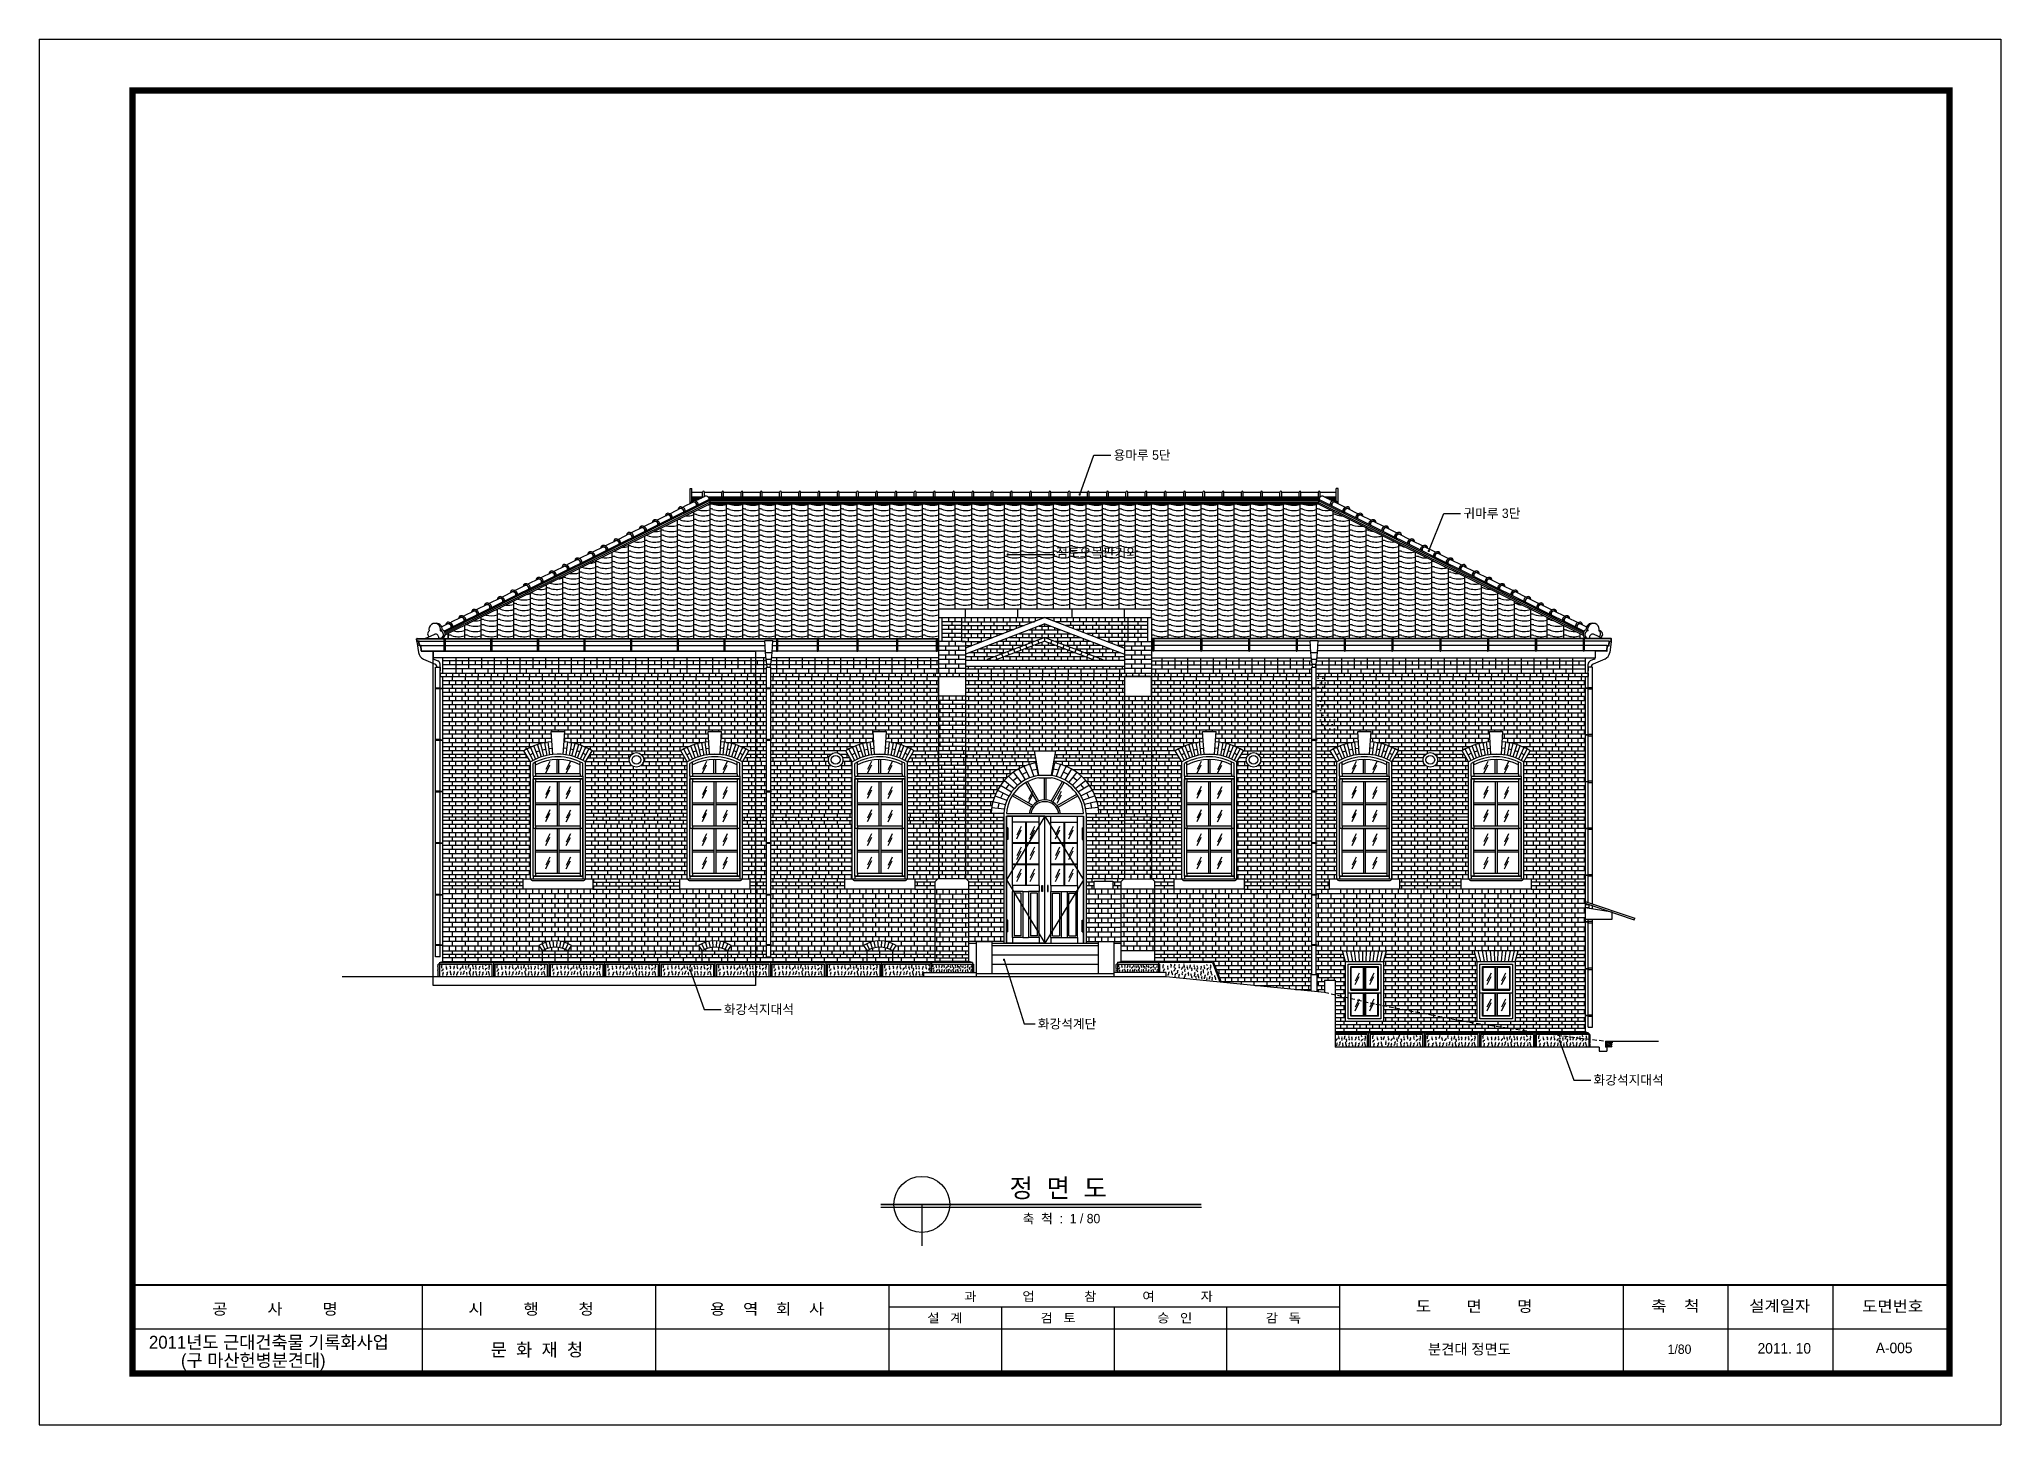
# Model space of a CAD drawing. Extents: x 101185 to 134825, y -129942 to -106182.
import ezdxf
from ezdxf.enums import TextEntityAlignment as Align

# ---------------------------------------------------------------- set-up
doc = ezdxf.new("R2010")
doc.units = 0
doc.header["$LTSCALE"] = 50
doc.header["$MEASUREMENT"] = 0
doc.linetypes.add('CEN', pattern=[62, 60, -1, 0, -1])
doc.linetypes.add('HID', pattern=[2.3, 1.5, -0.8])
for name, color, linetype in [('COR', 4, 'CONTINUOUS'), ('DIM', 7, 'CONTINUOUS'), ('ele-3', 6, 'CONTINUOUS'), ('FIN', 5, 'CONTINUOUS'), ('h', 5, 'CONTINUOUS'), ('HAT', 5, 'CONTINUOUS'), ('HATCH', 5, 'CONTINUOUS'), ('TEX', 7, 'CONTINUOUS'), ('TEXT', 7, 'CONTINUOUS'), ('W-1', 3, 'CONTINUOUS'), ('W-2', 2, 'CONTINUOUS'), ('WAL', 3, 'CONTINUOUS'), ('WALLI', 4, 'CONTINUOUS'), ('WID', 4, 'CONTINUOUS'), ('중심선', 1, 'CEN')]:
    doc.layers.add(name, color=color, linetype=linetype)
doc.styles.add('HY울릉도M', font='HYWULM_0.TTF')
doc.styles.add('title', font='HYWULB_0.TTF', dxfattribs={"width": 0.6})
doc.styles.add('현창', font='HYWULM_0.TTF')

msp = doc.modelspace()

# ---------------------------------------------------------------- texts
at = {"layer": 'DIM', "style": '현창'}
for s, p in [('용마루 5단 ', (119610, -113393)), ('귀마루 3단 ', (125609, -114391)), ('점토오목판기와 ', (118625, -115065)), ('화강석지대석', (112926, -122898)), ('화강석계단', (118311, -123146)), ('화강석지대석', (127841, -124108))]:
    msp.add_text(s, height=160, dxfattribs=at).set_placement(p)
at = {"layer": 'TEX', "style": 'title'}
msp.add_text('  정  면  도', height=320, dxfattribs=at).set_placement((117593, -126043))
at = {"layer": 'TEXT', "style": '현창'}
msp.add_text('축  척  :  1 / 80', height=160, dxfattribs=at).set_placement((118050, -126486))
at = {"layer": 'WAL', "linetype": 'Continuous', "style": 'HY울릉도M'}
for s, p in [('2011년도 근대건축물 기록화사업', (103067, -128637)), ('(구 마산헌병분견대)', (103616, -128946))]:
    msp.add_text(s, height=220, dxfattribs=at).set_placement(p)
at = {"layer": 'WAL', "style": 'HY울릉도M'}
msp.add_text('분견대 정면도', height=180, dxfattribs=at).set_placement((125003, -128735))
for s, height, p in [('1/80', 160, (129316, -128726)), ('A-005', 180, (132997, -128714))]:
    msp.add_text(s, height=height, dxfattribs=at).set_placement(p, align=Align.CENTER)
at = {"layer": 'WAL', "linetype": 'Continuous', "style": 'HY울릉도M'}
msp.add_text('2011. 10', height=180, dxfattribs=at).set_placement((131113, -128631), align=Align.MIDDLE_CENTER)

# ---------------------------------------------------------------- blocks, each defined once
blk = doc.blocks.new('20')
at = {"layer": 'COR', "linetype": 'Continuous'}
for p, q in [((242847, -53606), (242847, -57398)), ((252847, -53606), (252847, -57398)), ((262847, -53606), (262847, -57398)), ((282175, -53606), (282175, -57398)), ((294331, -53606), (294331, -57398)), ((294331, -53606), (294331, -57398)), ((298824, -53606), (298824, -57398)), ((303324, -53606), (303324, -57398)), ((282175, -54554), (262847, -54554)), ((308324, -55502), (230424, -55502)), ((308324, -55502), (230424, -55502))]:
    blk.add_line(p, q, dxfattribs=at)
at = {"layer": 'COR'}
for p, q in [((267679, -54554), (267679, -57398)), ((272511, -54554), (272511, -57398)), ((277343, -57398), (277343, -54554))]:
    blk.add_line(p, q, dxfattribs=at)
at = {"layer": 'COR', "linetype": 'Continuous', "const_width": 270}
blk.add_lwpolyline([(230424, -2398), (230424, -57398), (308324, -57398), (308324, -2398)], close=True, dxfattribs=at)
at = {"layer": 'COR', "linetype": 'Continuous', "const_width": 94.8}
blk.add_lwpolyline([(308324, -53606), (230424, -53606)], dxfattribs=at)
at = {"layer": 'HAT'}
for p, q in [((226424, -198), (226424, -59598)), ((226424, -198), (310524, -198)), ((310524, -198), (310524, -59598)), ((226424, -59598), (310524, -59598))]:
    blk.add_line(p, q, dxfattribs=at)
at = {"layer": 'WAL', "linetype": 'Continuous', "style": 'HY울릉도M', "width": 1.1}
for s, height, p in [('공         사         명', 474.35, (233841, -54872)), ('시         행         청', 474.35, (244822, -54873)), ('용    역    회    사', 474.35, (255184, -54873)), ('과             업              참             여             자', 379.48, (266081, -54287)), ('도        면        명', 474.35, (285449, -54755)), ('축    척', 474.3, (295539, -54743)), ('설계일자', 474.3, (299737, -54743)), ('도면번호', 474.3, (304577, -54755)), ('설   계', 379.5, (264501, -55211)), ('검   토', 379.5, (269356, -55211)), ('승   인', 379.5, (274355, -55211)), ('감   독', 379.5, (279013, -55211))]:
    blk.add_text(s, height=height, dxfattribs=at).set_placement(p)
at = {"layer": 'WAL', "linetype": 'Continuous', "style": 'HY울릉도M'}
blk.add_text('문  화  재  청', height=550, dxfattribs=at).set_placement((249739, -56656), align=Align.RIGHT)

# ---------------------------------------------------------------- hatches: boundary and pattern name
at = {"layer": 'FIN'}
h = msp.add_hatch(dxfattribs=at)
h.set_pattern_fill('DOTS', color=256, scale=50, style=0)
h.set_pattern_definition([(0, (53229.1, 569853.82), (39.6875, 79.375), [0, -79.375])])
h.paths.add_polyline_path([(123399, -118313), (123234, -118313), (123234, -118241), (123179, -118241), (123179, -118168), (123234, -118168), (123234, -118096), (123179, -118096), (123179, -118024), (123234, -118024), (123234, -117952), (123179, -117952), (123179, -117880), (123087, -117880), (123087, -117808), (123179, -117808), (123179, -117736), (123087, -117736), (123087, -117664), (123087, -117592), (123087, -117519), (123087, -117447), (123087, -117380), (123087, -116952), (123079, -116952), (123082, -116911), (123189, -116911), (123299, -116911), (123299, -116981), (123299, -117051), (123239, -117051), (123239, -117111), (123234, -117111), (123234, -117179), (123289, -117179), (123289, -117246), (123234, -117246), (123234, -117313), (123289, -117313), (123289, -117380), (123234, -117380), (123234, -117447), (123289, -117447), (123289, -117519), (123234, -117519), (123234, -117592), (123289, -117592), (123289, -117664), (123234, -117664), (123234, -117736), (123289, -117736), (123289, -117808), (123399, -117808), (123454, -117808), (123454, -117880), (123399, -117880), (123399, -117952), (123454, -117952), (123454, -118024), (123399, -118024), (123399, -118096), (123454, -118096), (123454, -118168), (123399, -118168), (123399, -118241), (123454, -118241), (123454, -118313)])
at = {"layer": 'h'}
h = msp.add_hatch(dxfattribs=at)
h.set_pattern_fill('ANSI33', color=256, scale=100, style=0)
h.set_pattern_definition([(45, (308658.725, -210237.9), (-17.6776695, 17.6776695), []), (45, (308676.403, -210237.9), (-17.6776695, 17.6776695), [12.5, -6.25])])
h.paths.add_polyline_path([(128159, -123361), (128049, -123361), (128049, -123466), (128159, -123466)])

# ---------------------------------------------------------------- linework, layer by layer
at = {"layer": 'DIM'}
for p, q in [((119029, -113990), (119274, -113317)), ((119274, -113317), (119562, -113317)), ((112672, -114077), (112689, -114148)), ((123137, -114077), (123119, -114148)), ((125016, -114957), (125273, -114315)), ((125273, -114315), (125561, -114315)), ((117796, -115018), (118604, -115018)), ((117731, -121968), (118075, -123069)), ((112346, -122148), (112591, -122821)), ((112591, -122821), (112879, -122821)), ((118075, -123069), (118264, -123069)), ((127260, -123359), (127506, -124032)), ((127506, -124032), (127793, -124032)), ((115617, -126208), (121118, -126208)), ((116322, -126163), (116322, -126871))]:
    msp.add_line(p, q, dxfattribs=at)
at = {"layer": 'DIM', "const_width": 19.8}
for points in [[(119019, -113990, 1), (119039, -113990, 1)], [(117786, -115018, 1), (117806, -115018, 1)], [(125006, -114957, 1), (125026, -114957, 1)], [(117721, -121968, -1), (117741, -121968, -1)], [(112336, -122148, -1), (112356, -122148, -1)], [(127250, -123359, -1), (127270, -123359, -1)]]:
    msp.add_lwpolyline(points, format="xyb", close=True, dxfattribs=at)
at = {"layer": 'DIM'}
msp.add_circle((116322, -126163), 480, dxfattribs=at)
at = {"layer": 'ele-3'}
for p, q in [((112677, -114100), (108142, -116351)), ((112683, -114124), (108148, -116375)), ((112669, -114052), (123140, -114052)), ((112672, -114076), (123137, -114076)), ((112677, -114100), (123131, -114100)), ((112683, -114124), (123125, -114124)), ((123125, -114124), (127661, -116375)), ((123131, -114100), (127667, -116351)), ((123268, -114052), (123430, -114052)), ((123316, -114076), (123430, -114076)), ((113659, -116952), (113734, -116952)), ((113659, -117303), (113659, -116952)), ((113734, -117303), (113734, -116952)), ((123012, -116952), (123087, -116952)), ((123012, -117303), (123012, -116952)), ((123087, -117303), (123087, -116952)), ((108109, -117179), (113659, -117179)), ((108109, -117246), (113659, -117246)), ((108109, -117313), (113658, -117313)), ((108109, -117380), (113659, -117380)), ((113659, -118187), (113659, -117323)), ((113734, -117179), (116609, -117179)), ((113734, -117246), (116609, -117246)), ((113734, -118187), (113734, -117323)), ((113734, -117380), (116609, -117380)), ((113735, -117313), (116609, -117313)), ((117069, -117179), (119799, -117179)), ((117069, -117246), (119799, -117246)), ((117069, -117313), (119799, -117313)), ((117069, -117380), (119799, -117380)), ((120259, -117179), (123012, -117179)), ((120259, -117246), (123012, -117246)), ((120259, -117313), (123011, -117313)), ((120259, -117380), (123012, -117380)), ((123012, -118187), (123012, -117323)), ((123087, -117179), (127699, -117179)), ((123087, -117246), (127699, -117246)), ((123087, -118187), (123087, -117323)), ((123087, -117380), (127699, -117380)), ((123088, -117313), (127699, -117313)), ((108109, -117447), (113659, -117447)), ((113734, -117447), (116609, -117447)), ((117069, -117447), (119799, -117447)), ((120259, -117447), (123012, -117447)), ((123087, -117447), (127699, -117447)), ((109497, -118385), (108109, -118385)), ((110667, -118385), (112187, -118385)), ((113659, -118385), (113357, -118385)), ((113659, -119072), (113659, -118207)), ((113734, -119072), (113734, -118207)), ((115017, -118385), (113734, -118385)), ((116187, -118385), (116609, -118385)), ((117069, -118385), (118249, -118385)), ((119799, -118385), (118619, -118385)), ((120667, -118385), (120259, -118385)), ((121837, -118385), (123012, -118385)), ((123012, -119072), (123012, -118207)), ((123087, -119072), (123087, -118207)), ((123087, -118385), (123327, -118385)), ((125587, -118385), (124497, -118385)), ((126757, -118385), (127699, -118385)), ((109533, -118445), (108109, -118445)), ((109568, -118505), (108109, -118505)), ((109604, -118565), (108109, -118565)), ((110560, -118565), (111304, -118565)), ((110595, -118505), (111307, -118505)), ((110631, -118445), (111346, -118445)), ((111508, -118445), (112223, -118445)), ((111547, -118505), (112258, -118505)), ((111549, -118565), (112294, -118565)), ((113659, -118565), (113250, -118565)), ((113659, -118505), (113285, -118505)), ((113659, -118445), (113321, -118445)), ((114763, -118445), (113734, -118445)), ((114724, -118505), (113734, -118505)), ((114722, -118565), (113734, -118565)), ((115053, -118445), (114925, -118445)), ((115088, -118505), (114964, -118505)), ((115124, -118565), (114967, -118565)), ((116080, -118565), (116609, -118565)), ((116115, -118505), (116609, -118505)), ((116151, -118445), (116609, -118445)), ((117069, -118445), (118260, -118445)), ((117069, -118505), (118271, -118505)), ((117069, -118565), (118281, -118565)), ((119799, -118565), (118587, -118565)), ((118598, -118505), (120738, -118505)), ((118609, -118445), (120703, -118445)), ((120774, -118565), (120259, -118565)), ((121730, -118565), (121887, -118565)), ((121890, -118505), (121765, -118505)), ((121928, -118445), (121801, -118445)), ((123012, -118445), (122091, -118445)), ((123012, -118505), (122130, -118505)), ((122132, -118565), (123012, -118565)), ((123363, -118445), (123087, -118445)), ((123398, -118505), (123087, -118505)), ((123087, -118565), (123434, -118565)), ((124919, -118565), (124390, -118565)), ((124922, -118505), (124425, -118505)), ((124961, -118445), (124461, -118445)), ((125623, -118445), (125123, -118445)), ((125658, -118505), (125162, -118505)), ((125694, -118565), (125164, -118565)), ((126650, -118565), (127699, -118565)), ((127699, -118505), (126685, -118505)), ((127699, -118445), (126721, -118445)), ((113659, -119956), (113659, -119092)), ((113734, -119956), (113734, -119092)), ((123012, -119956), (123012, -119092)), ((123087, -119956), (123087, -119092)), ((108109, -119461), (109609, -119461)), ((109609, -119521), (108109, -119521)), ((109609, -119581), (108109, -119581)), ((108109, -119641), (109609, -119641)), ((112299, -119461), (110554, -119461)), ((112299, -119521), (110554, -119521)), ((112299, -119581), (110554, -119581)), ((112299, -119641), (110554, -119641)), ((113244, -119461), (113659, -119461)), ((113244, -119521), (113659, -119521)), ((113244, -119581), (113659, -119581)), ((113244, -119641), (113659, -119641)), ((113734, -119461), (115129, -119461)), ((113734, -119521), (115129, -119521)), ((113734, -119581), (115129, -119581)), ((113734, -119641), (115129, -119641)), ((116609, -119461), (116074, -119461)), ((116074, -119521), (116609, -119521)), ((116074, -119581), (116609, -119581)), ((116609, -119641), (116074, -119641)), ((117729, -119461), (117069, -119461)), ((117069, -119521), (117729, -119521)), ((117069, -119581), (117729, -119581)), ((117729, -119641), (117069, -119641)), ((119139, -119461), (119799, -119461)), ((119139, -119521), (119799, -119521)), ((119139, -119581), (119799, -119581)), ((119139, -119641), (119799, -119641)), ((120259, -119461), (120779, -119461)), ((120259, -119521), (120779, -119521)), ((120259, -119581), (120779, -119581)), ((120259, -119641), (120779, -119641)), ((123012, -119461), (121724, -119461)), ((123012, -119521), (121724, -119521)), ((123012, -119581), (121724, -119581)), ((123012, -119641), (121724, -119641)), ((123439, -119461), (123087, -119461)), ((123439, -119521), (123087, -119521)), ((123439, -119581), (123087, -119581)), ((123439, -119641), (123087, -119641)), ((124384, -119461), (125699, -119461)), ((125699, -119521), (124384, -119521)), ((125699, -119581), (124384, -119581)), ((124384, -119641), (125699, -119641)), ((127699, -119461), (126644, -119461)), ((127699, -119521), (126644, -119521)), ((127699, -119581), (126644, -119581)), ((127699, -119641), (126644, -119641)), ((113659, -120841), (113659, -119976)), ((113734, -120841), (113734, -119976)), ((123012, -120841), (123012, -119976)), ((123087, -120841), (123087, -119976)), ((109482, -120579), (108109, -120579)), ((109482, -120639), (108109, -120639)), ((109482, -120699), (108109, -120699)), ((109482, -120759), (108109, -120759)), ((110682, -120579), (112172, -120579)), ((110682, -120639), (112172, -120639)), ((110682, -120699), (112172, -120699)), ((110682, -120759), (112172, -120759)), ((113659, -120579), (113372, -120579)), ((113659, -120639), (113372, -120639)), ((113659, -120699), (113372, -120699)), ((113659, -120759), (113372, -120759)), ((115002, -120579), (113734, -120579)), ((115002, -120639), (113734, -120639)), ((115002, -120699), (113734, -120699)), ((115002, -120759), (113734, -120759)), ((116202, -120579), (116594, -120579)), ((116549, -120639), (116202, -120639)), ((116549, -120699), (116202, -120699)), ((116202, -120759), (116549, -120759)), ((117084, -120579), (117729, -120579)), ((117729, -120639), (117129, -120639)), ((117729, -120699), (117129, -120699)), ((117129, -120759), (117729, -120759)), ((119784, -120579), (119139, -120579)), ((119279, -120639), (119139, -120639)), ((119279, -120699), (119139, -120699)), ((119739, -120759), (119139, -120759)), ((119739, -120639), (119599, -120639)), ((119739, -120699), (119599, -120699)), ((120652, -120579), (120274, -120579)), ((120652, -120639), (120319, -120639)), ((120652, -120699), (120319, -120699)), ((120652, -120759), (120319, -120759)), ((120429, -120699), (120429, -120639)), ((121852, -120579), (123012, -120579)), ((123012, -120639), (121852, -120639)), ((123012, -120699), (121852, -120699)), ((121852, -120759), (123012, -120759)), ((123087, -120579), (123312, -120579)), ((123312, -120639), (123087, -120639)), ((123312, -120699), (123087, -120699)), ((123087, -120759), (123312, -120759)), ((125572, -120579), (124512, -120579)), ((125572, -120639), (124512, -120639)), ((125572, -120699), (124512, -120699)), ((125572, -120759), (124512, -120759)), ((126772, -120579), (127699, -120579)), ((127699, -120639), (126772, -120639)), ((127699, -120699), (126772, -120699)), ((126772, -120759), (127699, -120759)), ((113659, -121706), (113659, -120861)), ((113734, -121706), (113734, -120861)), ((123012, -121706), (123012, -120861)), ((123087, -121706), (123087, -120861)), ((109756, -121723), (109814, -121816)), ((109860, -121792), (109813, -121692)), ((109908, -121773), (109874, -121668)), ((109958, -121761), (109937, -121652)), ((110009, -121754), (110002, -121644)), ((110060, -121754), (110067, -121644)), ((110111, -121761), (110132, -121652)), ((110161, -121773), (110195, -121668)), ((110209, -121792), (110255, -121692)), ((110254, -121816), (110313, -121723)), ((112494, -121723), (112552, -121816)), ((112597, -121792), (112551, -121692)), ((112645, -121773), (112612, -121668)), ((112695, -121761), (112675, -121652)), ((112746, -121754), (112739, -121644)), ((112798, -121754), (112804, -121644)), ((112849, -121761), (112869, -121652)), ((112899, -121773), (112932, -121668)), ((112947, -121792), (112993, -121692)), ((112992, -121816), (113050, -121723)), ((113659, -121916), (113659, -121726)), ((113734, -121916), (113734, -121726)), ((115324, -121723), (115382, -121816)), ((115427, -121792), (115381, -121692)), ((115475, -121773), (115442, -121668)), ((115525, -121761), (115505, -121652)), ((115576, -121754), (115569, -121644)), ((115628, -121754), (115634, -121644)), ((115679, -121761), (115699, -121652)), ((115729, -121773), (115762, -121668)), ((115777, -121792), (115823, -121692)), ((115822, -121816), (115880, -121723)), ((123012, -122222), (123012, -121726)), ((123087, -122222), (123087, -121726)), ((108109, -121816), (109814, -121816)), ((109814, -121876), (108109, -121876)), ((110254, -121816), (112552, -121816)), ((112552, -121876), (110254, -121876)), ((112992, -121816), (113659, -121816)), ((113659, -121876), (112992, -121876)), ((113659, -121916), (113734, -121916)), ((113734, -121816), (115382, -121816)), ((115382, -121876), (113734, -121876)), ((115382, -121936), (113774, -121936)), ((115822, -121816), (116549, -121816)), ((116549, -121876), (115822, -121876)), ((116549, -121936), (115822, -121936)), ((123012, -121816), (120319, -121816)), ((123012, -121876), (120319, -121876)), ((123012, -121936), (120319, -121936)), ((123012, -121996), (121319, -121996)), ((123536, -121816), (123087, -121816)), ((123553, -121876), (123087, -121876)), ((123570, -121936), (123087, -121936)), ((123587, -121996), (123087, -121996)), ((125847, -121996), (124237, -121996)), ((125830, -121936), (124254, -121936)), ((125813, -121876), (124271, -121876)), ((125796, -121816), (124288, -121816)), ((127699, -121996), (126497, -121996)), ((127699, -121936), (126514, -121936)), ((127699, -121876), (126531, -121876)), ((127699, -121816), (126548, -121816)), ((122997, -122505), (122997, -122222)), ((122997, -122222), (123102, -122222)), ((123102, -122512), (123102, -122222)), ((127699, -123026), (123409, -123026)), ((127699, -123086), (123409, -123086)), ((127699, -123146), (123409, -123146))]:
    msp.add_line(p, q, dxfattribs=at)
for points in [[(108169, -117111), (108169, -117051)], [(108279, -117111), (108279, -117051)], [(108389, -117111), (108389, -117051)], [(108499, -117111), (108499, -117051)], [(108609, -117111), (108609, -117051)], [(108719, -117111), (108719, -117051)], [(108829, -117111), (108829, -117051)], [(108939, -117111), (108939, -117051)], [(109049, -117111), (109049, -117051)], [(109159, -117111), (109159, -117051)], [(109269, -117111), (109269, -117051)], [(109379, -117111), (109379, -117051)], [(109489, -117111), (109489, -117051)], [(109599, -117111), (109599, -117051)], [(109709, -117111), (109709, -117051)], [(109819, -117111), (109819, -117051)], [(109929, -117111), (109929, -117051)], [(110039, -117111), (110039, -117051)], [(110149, -117111), (110149, -117051)], [(110259, -117111), (110259, -117051)], [(110369, -117111), (110369, -117051)], [(110479, -117111), (110479, -117051)], [(110589, -117111), (110589, -117051)], [(110699, -117111), (110699, -117051)], [(110809, -117111), (110809, -117051)], [(110919, -117111), (110919, -117051)], [(111029, -117111), (111029, -117051)], [(111139, -117111), (111139, -117051)], [(111249, -117111), (111249, -117051)], [(111359, -117111), (111359, -117051)], [(111469, -117111), (111469, -117051)], [(111579, -117111), (111579, -117051)], [(111689, -117111), (111689, -117051)], [(111799, -117111), (111799, -117051)], [(111909, -117111), (111909, -117051)], [(112019, -117111), (112019, -117051)], [(112129, -117111), (112129, -117051)], [(112239, -117111), (112239, -117051)], [(112349, -117111), (112349, -117051)], [(112459, -117111), (112459, -117051)], [(112569, -117111), (112569, -117051)], [(112679, -117111), (112679, -117051)], [(112789, -117111), (112789, -117051)], [(112899, -117111), (112899, -117051)], [(113009, -117111), (113009, -117051)], [(113119, -117111), (113119, -117051)], [(113229, -117111), (113229, -117051)], [(113339, -117111), (113339, -117051)], [(113449, -117111), (113449, -117051)], [(113559, -117111), (113559, -117051)], [(113779, -117111), (113779, -117051)], [(113889, -117111), (113889, -117051)], [(113999, -117111), (113999, -117051)], [(114109, -117111), (114109, -117051)], [(114219, -117111), (114219, -117051)], [(114329, -117111), (114329, -117051)], [(114439, -117111), (114439, -117051)], [(114549, -117111), (114549, -117051)], [(114659, -117111), (114659, -117051)], [(114769, -117111), (114769, -117051)], [(114879, -117111), (114879, -117051)], [(114989, -117111), (114989, -117051)], [(115099, -117111), (115099, -117051)], [(115209, -117111), (115209, -117051)], [(115319, -117111), (115319, -117051)], [(115429, -117111), (115429, -117051)], [(115539, -117111), (115539, -117051)], [(115649, -117111), (115649, -117051)], [(115759, -117111), (115759, -117051)], [(115869, -117111), (115869, -117051)], [(115979, -117111), (115979, -117051)], [(116089, -117111), (116089, -117051)], [(116199, -117111), (116199, -117051)], [(116309, -117111), (116309, -117051)], [(116419, -117111), (116419, -117051)], [(116529, -117111), (116529, -117051)], [(116639, -117111), (116639, -117051)], [(116749, -117111), (116749, -117051)], [(116859, -117111), (116859, -117051)], [(116969, -117111), (116969, -117051)], [(117079, -117111), (117079, -117051)], [(117189, -117111), (117189, -117051)], [(117299, -117111), (117299, -117051)], [(117409, -117111), (117409, -117051)], [(117519, -117111), (117519, -117051)], [(117629, -117111), (117629, -117051)], [(117739, -117111), (117739, -117051)], [(117849, -117111), (117849, -117051)], [(117959, -117111), (117959, -117051)], [(118069, -117111), (118069, -117051)], [(118179, -117111), (118179, -117051)], [(118289, -117111), (118289, -117051)], [(118399, -117111), (118399, -117051)], [(118509, -117111), (118509, -117051)], [(118619, -117111), (118619, -117051)], [(118729, -117111), (118729, -117051)], [(118839, -117111), (118839, -117051)], [(118949, -117111), (118949, -117051)], [(119059, -117111), (119059, -117051)], [(119169, -117111), (119169, -117051)], [(119279, -117111), (119279, -117051)], [(119389, -117111), (119389, -117051)], [(119499, -117111), (119499, -117051)], [(119609, -117111), (119609, -117051)], [(119719, -117111), (119719, -117051)], [(119829, -117111), (119829, -117051)], [(119939, -117111), (119939, -117051)], [(120049, -117111), (120049, -117051)], [(120159, -117111), (120159, -117051)], [(120269, -117111), (120269, -117051)], [(120379, -117111), (120379, -117051)], [(120489, -117111), (120489, -117051)], [(120599, -117111), (120599, -117051)], [(120709, -117111), (120709, -117051)], [(120819, -117111), (120819, -117051)], [(120929, -117111), (120929, -117051)], [(121039, -117111), (121039, -117051)], [(121149, -117111), (121149, -117051)], [(121259, -117111), (121259, -117051)], [(121369, -117111), (121369, -117051)], [(121479, -117111), (121479, -117051)], [(121589, -117111), (121589, -117051)], [(121699, -117111), (121699, -117051)], [(121809, -117111), (121809, -117051)], [(121919, -117111), (121919, -117051)], [(122029, -117111), (122029, -117051)], [(122139, -117111), (122139, -117051)], [(122249, -117111), (122249, -117051)], [(122359, -117111), (122359, -117051)], [(122469, -117111), (122469, -117051)], [(122579, -117111), (122579, -117051)], [(122689, -117111), (122689, -117051)], [(122799, -117111), (122799, -117051)], [(122909, -117111), (122909, -117051)], [(123129, -117111), (123129, -117051)], [(123239, -117111), (123239, -117051)], [(123349, -117111), (123349, -117051)], [(123459, -117111), (123459, -117051)], [(123569, -117111), (123569, -117051)], [(123679, -117111), (123679, -117051)], [(123789, -117111), (123789, -117051)], [(123899, -117111), (123899, -117051)], [(124009, -117111), (124009, -117051)], [(124119, -117111), (124119, -117051)], [(124229, -117111), (124229, -117051)], [(124339, -117111), (124339, -117051)], [(124449, -117111), (124449, -117051)], [(124559, -117111), (124559, -117051)], [(124669, -117111), (124669, -117051)], [(124779, -117111), (124779, -117051)], [(124889, -117111), (124889, -117051)], [(124999, -117111), (124999, -117051)], [(125109, -117111), (125109, -117051)], [(125219, -117111), (125219, -117051)], [(125329, -117111), (125329, -117051)], [(125439, -117111), (125439, -117051)], [(125549, -117111), (125549, -117051)], [(125659, -117111), (125659, -117051)], [(125769, -117111), (125769, -117051)], [(125879, -117111), (125879, -117051)], [(125989, -117111), (125989, -117051)], [(126099, -117111), (126099, -117051)], [(126209, -117111), (126209, -117051)], [(126319, -117111), (126319, -117051)], [(126429, -117111), (126429, -117051)], [(126539, -117111), (126539, -117051)], [(126649, -117111), (126649, -117051)], [(126759, -117111), (126759, -117051)], [(126869, -117111), (126869, -117051)], [(126979, -117111), (126979, -117051)], [(127089, -117111), (127089, -117051)], [(127199, -117111), (127199, -117051)], [(127309, -117111), (127309, -117051)], [(127419, -117111), (127419, -117051)], [(127529, -117111), (127529, -117051)], [(127639, -117111), (127639, -117051)], [(108219, -117246), (108219, -117179)], [(108219, -117380), (108219, -117313)], [(108274, -117179), (108274, -117111)], [(108274, -117313), (108274, -117246)], [(108274, -117447), (108274, -117380)], [(108329, -117246), (108329, -117179)], [(108329, -117380), (108329, -117313)], [(108439, -117246), (108439, -117179)], [(108439, -117380), (108439, -117313)], [(108494, -117179), (108494, -117111)], [(108494, -117313), (108494, -117246)], [(108494, -117447), (108494, -117380)], [(108549, -117246), (108549, -117179)], [(108549, -117380), (108549, -117313)], [(108659, -117246), (108659, -117179)], [(108659, -117380), (108659, -117313)], [(108714, -117179), (108714, -117111)], [(108714, -117313), (108714, -117246)], [(108714, -117447), (108714, -117380)], [(108769, -117246), (108769, -117179)], [(108769, -117380), (108769, -117313)], [(108879, -117246), (108879, -117179)], [(108879, -117380), (108879, -117313)], [(108934, -117179), (108934, -117111)], [(108934, -117313), (108934, -117246)], [(108934, -117447), (108934, -117380)], [(108989, -117246), (108989, -117179)], [(108989, -117380), (108989, -117313)], [(109099, -117246), (109099, -117179)], [(109099, -117380), (109099, -117313)], [(109154, -117179), (109154, -117111)], [(109154, -117313), (109154, -117246)], [(109154, -117447), (109154, -117380)], [(109209, -117246), (109209, -117179)], [(109209, -117380), (109209, -117313)], [(109319, -117246), (109319, -117179)], [(109319, -117380), (109319, -117313)], [(109374, -117179), (109374, -117111)], [(109374, -117313), (109374, -117246)], [(109374, -117447), (109374, -117380)], [(109429, -117246), (109429, -117179)], [(109429, -117380), (109429, -117313)], [(109539, -117246), (109539, -117179)], [(109539, -117380), (109539, -117313)], [(109594, -117179), (109594, -117111)], [(109594, -117313), (109594, -117246)], [(109594, -117447), (109594, -117380)], [(109649, -117246), (109649, -117179)], [(109649, -117380), (109649, -117313)], [(109759, -117246), (109759, -117179)], [(109759, -117380), (109759, -117313)], [(109814, -117179), (109814, -117111)], [(109814, -117313), (109814, -117246)], [(109814, -117447), (109814, -117380)], [(109869, -117246), (109869, -117179)], [(109869, -117380), (109869, -117313)], [(109979, -117246), (109979, -117179)], [(109979, -117380), (109979, -117313)], [(110034, -117179), (110034, -117111)], [(110034, -117313), (110034, -117246)], [(110034, -117447), (110034, -117380)], [(110089, -117246), (110089, -117179)], [(110089, -117380), (110089, -117313)], [(110199, -117246), (110199, -117179)], [(110199, -117380), (110199, -117313)], [(110254, -117179), (110254, -117111)], [(110254, -117313), (110254, -117246)], [(110254, -117447), (110254, -117380)], [(110309, -117246), (110309, -117179)], [(110309, -117380), (110309, -117313)], [(110419, -117246), (110419, -117179)], [(110419, -117380), (110419, -117313)], [(110474, -117179), (110474, -117111)], [(110474, -117313), (110474, -117246)], [(110474, -117447), (110474, -117380)], [(110529, -117246), (110529, -117179)], [(110529, -117380), (110529, -117313)], [(110639, -117246), (110639, -117179)], [(110639, -117380), (110639, -117313)], [(110694, -117179), (110694, -117111)], [(110694, -117313), (110694, -117246)], [(110694, -117447), (110694, -117380)], [(110749, -117246), (110749, -117179)], [(110749, -117380), (110749, -117313)], [(110859, -117246), (110859, -117179)], [(110859, -117380), (110859, -117313)], [(110914, -117179), (110914, -117111)], [(110914, -117313), (110914, -117246)], [(110914, -117447), (110914, -117380)], [(110969, -117246), (110969, -117179)], [(110969, -117380), (110969, -117313)], [(111079, -117246), (111079, -117179)], [(111079, -117380), (111079, -117313)], [(111134, -117179), (111134, -117111)], [(111134, -117313), (111134, -117246)], [(111134, -117447), (111134, -117380)], [(111189, -117246), (111189, -117179)], [(111189, -117380), (111189, -117313)], [(111299, -117246), (111299, -117179)], [(111299, -117380), (111299, -117313)], [(111354, -117179), (111354, -117111)], [(111354, -117313), (111354, -117246)], [(111354, -117447), (111354, -117380)], [(111409, -117246), (111409, -117179)], [(111409, -117380), (111409, -117313)], [(111519, -117246), (111519, -117179)], [(111519, -117380), (111519, -117313)], [(111574, -117179), (111574, -117111)], [(111574, -117313), (111574, -117246)], [(111574, -117447), (111574, -117380)], [(111629, -117246), (111629, -117179)], [(111629, -117380), (111629, -117313)], [(111739, -117246), (111739, -117179)], [(111739, -117380), (111739, -117313)], [(111794, -117179), (111794, -117111)], [(111794, -117313), (111794, -117246)], [(111794, -117447), (111794, -117380)], [(111849, -117246), (111849, -117179)], [(111849, -117380), (111849, -117313)], [(111959, -117246), (111959, -117179)], [(111959, -117380), (111959, -117313)], [(112014, -117179), (112014, -117111)], [(112014, -117313), (112014, -117246)], [(112014, -117447), (112014, -117380)], [(112069, -117246), (112069, -117179)], [(112069, -117380), (112069, -117313)], [(112179, -117246), (112179, -117179)], [(112179, -117380), (112179, -117313)], [(112234, -117179), (112234, -117111)], [(112234, -117313), (112234, -117246)], [(112234, -117447), (112234, -117380)], [(112289, -117246), (112289, -117179)], [(112289, -117380), (112289, -117313)], [(112399, -117246), (112399, -117179)], [(112399, -117380), (112399, -117313)], [(112454, -117179), (112454, -117111)], [(112454, -117313), (112454, -117246)], [(112454, -117447), (112454, -117380)], [(112509, -117246), (112509, -117179)], [(112509, -117380), (112509, -117313)], [(112619, -117246), (112619, -117179)], [(112619, -117380), (112619, -117313)], [(112674, -117179), (112674, -117111)], [(112674, -117313), (112674, -117246)], [(112674, -117447), (112674, -117380)], [(112729, -117246), (112729, -117179)], [(112729, -117380), (112729, -117313)], [(112839, -117246), (112839, -117179)], [(112839, -117380), (112839, -117313)], [(112894, -117179), (112894, -117111)], [(112894, -117313), (112894, -117246)], [(112894, -117447), (112894, -117380)], [(112949, -117246), (112949, -117179)], [(112949, -117380), (112949, -117313)], [(113059, -117246), (113059, -117179)], [(113059, -117380), (113059, -117313)], [(113114, -117179), (113114, -117111)], [(113114, -117313), (113114, -117246)], [(113114, -117447), (113114, -117380)], [(113169, -117246), (113169, -117179)], [(113169, -117380), (113169, -117313)], [(113279, -117246), (113279, -117179)], [(113279, -117380), (113279, -117313)], [(113334, -117179), (113334, -117111)], [(113334, -117313), (113334, -117246)], [(113334, -117447), (113334, -117380)], [(113389, -117246), (113389, -117179)], [(113389, -117380), (113389, -117313)], [(113499, -117246), (113499, -117179)], [(113499, -117380), (113499, -117313)], [(113554, -117179), (113554, -117111)], [(113554, -117313), (113554, -117246)], [(113554, -117447), (113554, -117380)], [(113609, -117246), (113609, -117179)], [(113609, -117380), (113609, -117313)], [(113774, -117179), (113774, -117111)], [(113774, -117313), (113774, -117246)], [(113774, -117447), (113774, -117380)], [(113829, -117246), (113829, -117179)], [(113829, -117380), (113829, -117313)], [(113939, -117246), (113939, -117179)], [(113939, -117380), (113939, -117313)], [(113994, -117179), (113994, -117111)], [(113994, -117313), (113994, -117246)], [(113994, -117447), (113994, -117380)], [(114049, -117246), (114049, -117179)], [(114049, -117380), (114049, -117313)], [(114159, -117246), (114159, -117179)], [(114159, -117380), (114159, -117313)], [(114214, -117179), (114214, -117111)], [(114214, -117313), (114214, -117246)], [(114214, -117447), (114214, -117380)], [(114269, -117246), (114269, -117179)], [(114269, -117380), (114269, -117313)], [(114379, -117246), (114379, -117179)], [(114379, -117380), (114379, -117313)], [(114434, -117179), (114434, -117111)], [(114434, -117313), (114434, -117246)], [(114434, -117447), (114434, -117380)], [(114489, -117246), (114489, -117179)], [(114489, -117380), (114489, -117313)], [(114599, -117246), (114599, -117179)], [(114599, -117380), (114599, -117313)], [(114654, -117179), (114654, -117111)], [(114654, -117313), (114654, -117246)], [(114654, -117447), (114654, -117380)], [(114709, -117246), (114709, -117179)], [(114709, -117380), (114709, -117313)], [(114819, -117246), (114819, -117179)], [(114819, -117380), (114819, -117313)], [(114874, -117179), (114874, -117111)], [(114874, -117313), (114874, -117246)], [(114874, -117447), (114874, -117380)], [(114929, -117246), (114929, -117179)], [(114929, -117380), (114929, -117313)], [(115039, -117246), (115039, -117179)], [(115039, -117380), (115039, -117313)], [(115094, -117179), (115094, -117111)], [(115094, -117313), (115094, -117246)], [(115094, -117447), (115094, -117380)], [(115149, -117246), (115149, -117179)], [(115149, -117380), (115149, -117313)], [(115259, -117246), (115259, -117179)], [(115259, -117380), (115259, -117313)], [(115314, -117179), (115314, -117111)], [(115314, -117313), (115314, -117246)], [(115314, -117447), (115314, -117380)], [(115369, -117246), (115369, -117179)], [(115369, -117380), (115369, -117313)], [(115479, -117246), (115479, -117179)], [(115479, -117380), (115479, -117313)], [(115534, -117179), (115534, -117111)], [(115534, -117313), (115534, -117246)], [(115534, -117447), (115534, -117380)], [(115589, -117246), (115589, -117179)], [(115589, -117380), (115589, -117313)], [(115699, -117246), (115699, -117179)], [(115699, -117380), (115699, -117313)], [(115754, -117179), (115754, -117111)], [(115754, -117313), (115754, -117246)], [(115754, -117447), (115754, -117380)], [(115809, -117246), (115809, -117179)], [(115809, -117380), (115809, -117313)], [(115919, -117246), (115919, -117179)], [(115919, -117380), (115919, -117313)], [(115974, -117179), (115974, -117111)], [(115974, -117313), (115974, -117246)], [(115974, -117447), (115974, -117380)], [(116029, -117246), (116029, -117179)], [(116029, -117380), (116029, -117313)], [(116139, -117246), (116139, -117179)], [(116139, -117380), (116139, -117313)], [(116194, -117179), (116194, -117111)], [(116194, -117313), (116194, -117246)], [(116194, -117447), (116194, -117380)], [(116249, -117246), (116249, -117179)], [(116249, -117380), (116249, -117313)], [(116359, -117246), (116359, -117179)], [(116359, -117380), (116359, -117313)], [(116414, -117179), (116414, -117111)], [(116414, -117313), (116414, -117246)], [(116414, -117447), (116414, -117380)], [(116469, -117246), (116469, -117179)], [(116469, -117380), (116469, -117313)], [(116579, -117246), (116579, -117179)], [(116579, -117380), (116579, -117313)], [(117074, -117179), (117074, -117111)], [(117074, -117313), (117074, -117246)], [(117074, -117447), (117074, -117380)], [(117129, -117246), (117129, -117179)], [(117129, -117380), (117129, -117313)], [(117239, -117246), (117239, -117179)], [(117239, -117380), (117239, -117313)], [(117294, -117179), (117294, -117111)], [(117294, -117313), (117294, -117246)], [(117294, -117447), (117294, -117380)], [(117349, -117246), (117349, -117179)], [(117349, -117380), (117349, -117313)], [(117459, -117246), (117459, -117179)], [(117459, -117380), (117459, -117313)], [(117514, -117179), (117514, -117111)], [(117514, -117313), (117514, -117246)], [(117514, -117447), (117514, -117380)], [(117569, -117246), (117569, -117179)], [(117569, -117380), (117569, -117313)], [(117679, -117246), (117679, -117179)], [(117679, -117380), (117679, -117313)], [(117734, -117179), (117734, -117111)], [(117734, -117313), (117734, -117246)], [(117734, -117447), (117734, -117380)], [(117789, -117246), (117789, -117179)], [(117789, -117380), (117789, -117313)], [(117899, -117246), (117899, -117179)], [(117899, -117380), (117899, -117313)], [(117954, -117179), (117954, -117111)], [(117954, -117313), (117954, -117246)], [(117954, -117447), (117954, -117380)], [(118009, -117246), (118009, -117179)], [(118009, -117380), (118009, -117313)], [(118119, -117246), (118119, -117179)], [(118119, -117380), (118119, -117313)], [(118174, -117179), (118174, -117111)], [(118174, -117313), (118174, -117246)], [(118174, -117447), (118174, -117380)], [(118229, -117246), (118229, -117179)], [(118229, -117380), (118229, -117313)], [(118339, -117246), (118339, -117179)], [(118339, -117380), (118339, -117313)], [(118394, -117179), (118394, -117111)], [(118394, -117313), (118394, -117246)], [(118394, -117447), (118394, -117380)], [(118449, -117246), (118449, -117179)], [(118449, -117380), (118449, -117313)], [(118559, -117246), (118559, -117179)], [(118559, -117380), (118559, -117313)], [(118614, -117179), (118614, -117111)], [(118614, -117313), (118614, -117246)], [(118614, -117447), (118614, -117380)], [(118669, -117246), (118669, -117179)], [(118669, -117380), (118669, -117313)], [(118779, -117246), (118779, -117179)], [(118779, -117380), (118779, -117313)], [(118834, -117179), (118834, -117111)], [(118834, -117313), (118834, -117246)], [(118834, -117447), (118834, -117380)], [(118889, -117246), (118889, -117179)], [(118889, -117380), (118889, -117313)], [(118999, -117246), (118999, -117179)], [(118999, -117380), (118999, -117313)], [(119054, -117179), (119054, -117111)], [(119054, -117313), (119054, -117246)], [(119054, -117447), (119054, -117380)], [(119109, -117246), (119109, -117179)], [(119109, -117380), (119109, -117313)], [(119219, -117246), (119219, -117179)], [(119219, -117380), (119219, -117313)], [(119274, -117179), (119274, -117111)], [(119274, -117313), (119274, -117246)], [(119274, -117447), (119274, -117380)], [(119329, -117246), (119329, -117179)], [(119329, -117380), (119329, -117313)], [(119439, -117246), (119439, -117179)], [(119439, -117380), (119439, -117313)], [(119494, -117179), (119494, -117111)], [(119494, -117313), (119494, -117246)], [(119494, -117447), (119494, -117380)], [(119549, -117246), (119549, -117179)], [(119549, -117380), (119549, -117313)], [(119659, -117246), (119659, -117179)], [(119659, -117380), (119659, -117313)], [(119714, -117179), (119714, -117111)], [(119714, -117313), (119714, -117246)], [(119714, -117447), (119714, -117380)], [(119769, -117246), (119769, -117179)], [(119769, -117380), (119769, -117313)], [(120319, -117246), (120319, -117179)], [(120319, -117380), (120319, -117313)], [(120374, -117179), (120374, -117111)], [(120374, -117313), (120374, -117246)], [(120374, -117447), (120374, -117380)], [(120429, -117246), (120429, -117179)], [(120429, -117380), (120429, -117313)], [(120539, -117246), (120539, -117179)], [(120539, -117380), (120539, -117313)], [(120594, -117179), (120594, -117111)], [(120594, -117313), (120594, -117246)], [(120594, -117447), (120594, -117380)], [(120649, -117246), (120649, -117179)], [(120649, -117380), (120649, -117313)], [(120759, -117246), (120759, -117179)], [(120759, -117380), (120759, -117313)], [(120814, -117179), (120814, -117111)], [(120814, -117313), (120814, -117246)], [(120814, -117447), (120814, -117380)], [(120869, -117246), (120869, -117179)], [(120869, -117380), (120869, -117313)], [(120979, -117246), (120979, -117179)], [(120979, -117380), (120979, -117313)], [(121034, -117179), (121034, -117111)], [(121034, -117313), (121034, -117246)], [(121034, -117447), (121034, -117380)], [(121089, -117246), (121089, -117179)], [(121089, -117380), (121089, -117313)], [(121199, -117246), (121199, -117179)], [(121199, -117380), (121199, -117313)], [(121254, -117179), (121254, -117111)], [(121254, -117313), (121254, -117246)], [(121254, -117447), (121254, -117380)], [(121309, -117246), (121309, -117179)], [(121309, -117380), (121309, -117313)], [(121419, -117246), (121419, -117179)], [(121419, -117380), (121419, -117313)], [(121474, -117179), (121474, -117111)], [(121474, -117313), (121474, -117246)], [(121474, -117447), (121474, -117380)], [(121529, -117246), (121529, -117179)], [(121529, -117380), (121529, -117313)], [(121639, -117246), (121639, -117179)], [(121639, -117380), (121639, -117313)], [(121694, -117179), (121694, -117111)], [(121694, -117313), (121694, -117246)], [(121694, -117447), (121694, -117380)], [(121749, -117246), (121749, -117179)], [(121749, -117380), (121749, -117313)], [(121859, -117246), (121859, -117179)], [(121859, -117380), (121859, -117313)], [(121914, -117179), (121914, -117111)], [(121914, -117313), (121914, -117246)], [(121914, -117447), (121914, -117380)], [(121969, -117246), (121969, -117179)], [(121969, -117380), (121969, -117313)], [(122079, -117246), (122079, -117179)], [(122079, -117380), (122079, -117313)], [(122134, -117179), (122134, -117111)], [(122134, -117313), (122134, -117246)], [(122134, -117447), (122134, -117380)], [(122189, -117246), (122189, -117179)], [(122189, -117380), (122189, -117313)], [(122299, -117246), (122299, -117179)], [(122299, -117380), (122299, -117313)], [(122354, -117179), (122354, -117111)], [(122354, -117313), (122354, -117246)], [(122354, -117447), (122354, -117380)], [(122409, -117246), (122409, -117179)], [(122409, -117380), (122409, -117313)], [(122519, -117246), (122519, -117179)], [(122519, -117380), (122519, -117313)], [(122574, -117179), (122574, -117111)], [(122574, -117313), (122574, -117246)], [(122574, -117447), (122574, -117380)], [(122629, -117246), (122629, -117179)], [(122629, -117380), (122629, -117313)], [(122739, -117246), (122739, -117179)], [(122739, -117380), (122739, -117313)], [(122794, -117179), (122794, -117111)], [(122794, -117313), (122794, -117246)], [(122794, -117447), (122794, -117380)], [(122849, -117246), (122849, -117179)], [(122849, -117380), (122849, -117313)], [(122959, -117246), (122959, -117179)], [(122959, -117380), (122959, -117313)], [(123179, -117246), (123179, -117179)], [(123179, -117380), (123179, -117313)], [(123234, -117179), (123234, -117111)], [(123234, -117313), (123234, -117246)], [(123234, -117447), (123234, -117380)], [(123289, -117246), (123289, -117179)], [(123289, -117380), (123289, -117313)], [(123399, -117246), (123399, -117179)], [(123399, -117380), (123399, -117313)], [(123454, -117179), (123454, -117111)], [(123454, -117313), (123454, -117246)], [(123454, -117447), (123454, -117380)], [(123509, -117246), (123509, -117179)], [(123509, -117380), (123509, -117313)], [(123619, -117246), (123619, -117179)], [(123619, -117380), (123619, -117313)], [(123674, -117179), (123674, -117111)], [(123674, -117313), (123674, -117246)], [(123674, -117447), (123674, -117380)], [(123729, -117246), (123729, -117179)], [(123729, -117380), (123729, -117313)], [(123839, -117246), (123839, -117179)], [(123839, -117380), (123839, -117313)], [(123894, -117179), (123894, -117111)], [(123894, -117313), (123894, -117246)], [(123894, -117447), (123894, -117380)], [(123949, -117246), (123949, -117179)], [(123949, -117380), (123949, -117313)], [(124059, -117246), (124059, -117179)], [(124059, -117380), (124059, -117313)], [(124114, -117179), (124114, -117111)], [(124114, -117313), (124114, -117246)], [(124114, -117447), (124114, -117380)], [(124169, -117246), (124169, -117179)], [(124169, -117380), (124169, -117313)], [(124279, -117246), (124279, -117179)], [(124279, -117380), (124279, -117313)], [(124334, -117179), (124334, -117111)], [(124334, -117313), (124334, -117246)], [(124334, -117447), (124334, -117380)], [(124389, -117246), (124389, -117179)], [(124389, -117380), (124389, -117313)], [(124499, -117246), (124499, -117179)], [(124499, -117380), (124499, -117313)], [(124554, -117179), (124554, -117111)], [(124554, -117313), (124554, -117246)], [(124554, -117447), (124554, -117380)], [(124609, -117246), (124609, -117179)], [(124609, -117380), (124609, -117313)], [(124719, -117246), (124719, -117179)], [(124719, -117380), (124719, -117313)], [(124774, -117179), (124774, -117111)], [(124774, -117313), (124774, -117246)], [(124774, -117447), (124774, -117380)], [(124829, -117246), (124829, -117179)], [(124829, -117380), (124829, -117313)], [(124939, -117246), (124939, -117179)], [(124939, -117380), (124939, -117313)], [(124994, -117179), (124994, -117111)], [(124994, -117313), (124994, -117246)], [(124994, -117447), (124994, -117380)], [(125049, -117246), (125049, -117179)], [(125049, -117380), (125049, -117313)], [(125159, -117246), (125159, -117179)], [(125159, -117380), (125159, -117313)], [(125214, -117179), (125214, -117111)], [(125214, -117313), (125214, -117246)], [(125214, -117447), (125214, -117380)], [(125269, -117246), (125269, -117179)], [(125269, -117380), (125269, -117313)], [(125379, -117246), (125379, -117179)], [(125379, -117380), (125379, -117313)], [(125434, -117179), (125434, -117111)], [(125434, -117313), (125434, -117246)], [(125434, -117447), (125434, -117380)], [(125489, -117246), (125489, -117179)], [(125489, -117380), (125489, -117313)], [(125599, -117246), (125599, -117179)], [(125599, -117380), (125599, -117313)], [(125654, -117179), (125654, -117111)], [(125654, -117313), (125654, -117246)], [(125654, -117447), (125654, -117380)], [(125709, -117246), (125709, -117179)], [(125709, -117380), (125709, -117313)], [(125819, -117246), (125819, -117179)], [(125819, -117380), (125819, -117313)], [(125874, -117179), (125874, -117111)], [(125874, -117313), (125874, -117246)], [(125874, -117447), (125874, -117380)], [(125929, -117246), (125929, -117179)], [(125929, -117380), (125929, -117313)], [(126039, -117246), (126039, -117179)], [(126039, -117380), (126039, -117313)], [(126094, -117179), (126094, -117111)], [(126094, -117313), (126094, -117246)], [(126094, -117447), (126094, -117380)], [(126149, -117246), (126149, -117179)], [(126149, -117380), (126149, -117313)], [(126259, -117246), (126259, -117179)], [(126259, -117380), (126259, -117313)], [(126314, -117179), (126314, -117111)], [(126314, -117313), (126314, -117246)], [(126314, -117447), (126314, -117380)], [(126369, -117246), (126369, -117179)], [(126369, -117380), (126369, -117313)], [(126479, -117246), (126479, -117179)], [(126479, -117380), (126479, -117313)], [(126534, -117179), (126534, -117111)], [(126534, -117313), (126534, -117246)], [(126534, -117447), (126534, -117380)], [(126589, -117246), (126589, -117179)], [(126589, -117380), (126589, -117313)], [(126699, -117246), (126699, -117179)], [(126699, -117380), (126699, -117313)], [(126754, -117179), (126754, -117111)], [(126754, -117313), (126754, -117246)], [(126754, -117447), (126754, -117380)], [(126809, -117246), (126809, -117179)], [(126809, -117380), (126809, -117313)], [(126919, -117246), (126919, -117179)], [(126919, -117380), (126919, -117313)], [(126974, -117179), (126974, -117111)], [(126974, -117313), (126974, -117246)], [(126974, -117447), (126974, -117380)], [(127029, -117246), (127029, -117179)], [(127029, -117380), (127029, -117313)], [(127139, -117246), (127139, -117179)], [(127139, -117380), (127139, -117313)], [(127194, -117179), (127194, -117111)], [(127194, -117313), (127194, -117246)], [(127194, -117447), (127194, -117380)], [(127249, -117246), (127249, -117179)], [(127249, -117380), (127249, -117313)], [(127359, -117246), (127359, -117179)], [(127359, -117380), (127359, -117313)], [(127414, -117179), (127414, -117111)], [(127414, -117313), (127414, -117246)], [(127414, -117447), (127414, -117380)], [(127469, -117246), (127469, -117179)], [(127469, -117380), (127469, -117313)], [(127579, -117246), (127579, -117179)], [(127579, -117380), (127579, -117313)], [(127634, -117179), (127634, -117111)], [(127634, -117313), (127634, -117246)], [(127634, -117447), (127634, -117380)], [(127689, -117246), (127689, -117179)], [(127689, -117380), (127689, -117313)], [(108274, -118445), (108274, -118385)], [(108494, -118445), (108494, -118385)], [(108714, -118445), (108714, -118385)], [(108934, -118445), (108934, -118385)], [(109154, -118445), (109154, -118385)], [(109374, -118445), (109374, -118385)], [(110694, -118445), (110694, -118385)], [(110914, -118445), (110914, -118385)], [(111134, -118445), (111134, -118385)], [(111354, -118438), (111354, -118385)], [(111574, -118445), (111574, -118385)], [(111794, -118445), (111794, -118385)], [(112014, -118445), (112014, -118385)], [(113554, -118445), (113554, -118385)], [(113774, -118445), (113774, -118385)], [(113994, -118445), (113994, -118385)], [(114214, -118445), (114214, -118385)], [(114434, -118445), (114434, -118385)], [(114654, -118445), (114654, -118385)], [(114874, -118418), (114874, -118385)], [(116384, -118445), (116384, -118385)], [(116604, -118445), (116604, -118385)], [(117264, -118445), (117264, -118385)], [(117484, -118445), (117484, -118385)], [(117704, -118445), (117704, -118385)], [(117924, -118445), (117924, -118385)], [(118144, -118445), (118144, -118385)], [(118804, -118445), (118804, -118385)], [(119024, -118445), (119024, -118385)], [(119244, -118445), (119244, -118385)], [(119464, -118445), (119464, -118385)], [(119684, -118445), (119684, -118385)], [(119904, -118445), (119904, -118385)], [(120124, -118445), (120124, -118385)], [(120344, -118445), (120344, -118385)], [(120564, -118445), (120564, -118385)], [(121914, -118445), (121914, -118385)], [(122134, -118445), (122134, -118385)], [(122354, -118445), (122354, -118385)], [(122574, -118445), (122574, -118385)], [(122794, -118445), (122794, -118385)], [(123234, -118445), (123234, -118385)], [(124554, -118445), (124554, -118385)], [(124774, -118445), (124774, -118385)], [(124994, -118424), (124994, -118385)], [(125214, -118445), (125214, -118385)], [(125434, -118445), (125434, -118385)], [(126864, -118445), (126864, -118385)], [(127084, -118445), (127084, -118385)], [(127304, -118445), (127304, -118385)], [(127524, -118445), (127524, -118385)], [(108219, -118505), (108219, -118445)], [(108274, -118565), (108274, -118505)], [(108329, -118505), (108329, -118445)], [(108439, -118505), (108439, -118445)], [(108494, -118565), (108494, -118505)], [(108549, -118505), (108549, -118445)], [(108659, -118505), (108659, -118445)], [(108714, -118565), (108714, -118505)], [(108769, -118505), (108769, -118445)], [(108879, -118505), (108879, -118445)], [(108934, -118565), (108934, -118505)], [(108989, -118505), (108989, -118445)], [(109099, -118505), (109099, -118445)], [(109154, -118565), (109154, -118505)], [(109209, -118505), (109209, -118445)], [(109319, -118505), (109319, -118445)], [(109374, -118565), (109374, -118505)], [(109429, -118505), (109429, -118445)], [(109539, -118505), (109539, -118456)], [(110639, -118505), (110639, -118445)], [(110694, -118565), (110694, -118505)], [(110749, -118505), (110749, -118445)], [(110859, -118505), (110859, -118445)], [(110914, -118565), (110914, -118505)], [(110969, -118505), (110969, -118445)], [(111079, -118505), (111079, -118445)], [(111134, -118565), (111134, -118505)], [(111189, -118505), (111189, -118445)], [(111299, -118505), (111299, -118445)], [(111519, -118456), (111519, -118445)], [(111574, -118565), (111574, -118505)], [(111629, -118505), (111629, -118445)], [(111739, -118505), (111739, -118445)], [(111794, -118565), (111794, -118505)], [(111849, -118505), (111849, -118445)], [(111959, -118505), (111959, -118445)], [(112014, -118565), (112014, -118505)], [(112069, -118505), (112069, -118445)], [(112179, -118505), (112179, -118445)], [(112234, -118565), (112234, -118505)], [(113334, -118445), (113334, -118423)], [(113334, -118565), (113334, -118505)], [(113389, -118505), (113389, -118445)], [(113499, -118505), (113499, -118445)], [(113554, -118565), (113554, -118505)], [(113609, -118505), (113609, -118445)], [(113774, -118565), (113774, -118505)], [(113829, -118505), (113829, -118445)], [(113939, -118505), (113939, -118445)], [(113994, -118565), (113994, -118505)], [(114049, -118505), (114049, -118445)], [(114159, -118505), (114159, -118445)], [(114214, -118565), (114214, -118505)], [(114269, -118505), (114269, -118445)], [(114379, -118505), (114379, -118445)], [(114434, -118565), (114434, -118505)], [(114489, -118505), (114489, -118445)], [(114599, -118505), (114599, -118445)], [(114654, -118565), (114654, -118505)], [(114709, -118505), (114709, -118445)], [(114929, -118448), (114929, -118445)], [(115039, -118505), (115039, -118445)], [(115094, -118565), (115094, -118515)], [(116164, -118445), (116164, -118423)], [(116164, -118565), (116164, -118505)], [(116219, -118505), (116219, -118445)], [(116329, -118505), (116329, -118445)], [(116384, -118565), (116384, -118505)], [(116439, -118505), (116439, -118445)], [(116549, -118505), (116549, -118445)], [(116604, -118565), (116604, -118505)], [(117099, -118505), (117099, -118445)], [(117209, -118505), (117209, -118445)], [(117264, -118565), (117264, -118505)], [(117319, -118505), (117319, -118445)], [(117429, -118505), (117429, -118445)], [(117484, -118565), (117484, -118505)], [(117539, -118505), (117539, -118445)], [(117649, -118505), (117649, -118445)], [(117704, -118565), (117704, -118505)], [(117759, -118505), (117759, -118445)], [(117869, -118505), (117869, -118445)], [(117924, -118565), (117924, -118505)], [(117979, -118505), (117979, -118445)], [(118089, -118505), (118089, -118445)], [(118144, -118565), (118144, -118505)], [(118199, -118505), (118199, -118445)], [(118639, -118505), (118639, -118445)], [(118749, -118505), (118749, -118445)], [(118804, -118565), (118804, -118505)], [(118859, -118505), (118859, -118445)], [(118969, -118505), (118969, -118445)], [(119024, -118565), (119024, -118505)], [(119079, -118505), (119079, -118445)], [(119189, -118505), (119189, -118445)], [(119244, -118565), (119244, -118505)], [(119299, -118505), (119299, -118445)], [(119409, -118505), (119409, -118445)], [(119464, -118565), (119464, -118505)], [(119519, -118505), (119519, -118445)], [(119629, -118505), (119629, -118445)], [(119684, -118565), (119684, -118505)], [(119739, -118505), (119739, -118445)], [(119849, -118505), (119849, -118445)], [(119904, -118565), (119904, -118505)], [(119959, -118505), (119959, -118445)], [(120069, -118505), (120069, -118445)], [(120124, -118565), (120124, -118505)], [(120179, -118505), (120179, -118445)], [(120289, -118505), (120289, -118445)], [(120344, -118565), (120344, -118505)], [(120399, -118505), (120399, -118445)], [(120509, -118505), (120509, -118445)], [(120564, -118565), (120564, -118505)], [(120619, -118505), (120619, -118445)], [(120729, -118505), (120729, -118490)], [(122134, -118565), (122134, -118505)], [(122189, -118505), (122189, -118445)], [(122299, -118505), (122299, -118445)], [(122354, -118565), (122354, -118505)], [(122409, -118505), (122409, -118445)], [(122519, -118505), (122519, -118445)], [(122574, -118565), (122574, -118505)], [(122629, -118505), (122629, -118445)], [(122739, -118505), (122739, -118445)], [(122794, -118565), (122794, -118505)], [(122849, -118505), (122849, -118445)], [(122959, -118505), (122959, -118445)], [(123179, -118505), (123179, -118445)], [(123234, -118565), (123234, -118505)], [(123289, -118505), (123289, -118445)], [(124499, -118505), (124499, -118445)], [(124554, -118565), (124554, -118505)], [(124609, -118505), (124609, -118445)], [(124719, -118505), (124719, -118445)], [(124774, -118565), (124774, -118505)], [(124829, -118505), (124829, -118445)], [(124939, -118468), (124939, -118445)], [(125159, -118497), (125159, -118445)], [(125214, -118565), (125214, -118505)], [(125269, -118505), (125269, -118445)], [(125379, -118505), (125379, -118445)], [(125434, -118565), (125434, -118505)], [(125489, -118505), (125489, -118445)], [(125599, -118505), (125599, -118445)], [(125654, -118565), (125654, -118505)], [(126809, -118505), (126809, -118445)], [(126864, -118565), (126864, -118505)], [(126919, -118505), (126919, -118445)], [(127029, -118505), (127029, -118445)], [(127084, -118565), (127084, -118505)], [(127139, -118505), (127139, -118445)], [(127249, -118505), (127249, -118445)], [(127304, -118565), (127304, -118505)], [(127359, -118505), (127359, -118445)], [(127469, -118505), (127469, -118445)], [(127524, -118565), (127524, -118505)], [(127579, -118505), (127579, -118445)], [(127689, -118505), (127689, -118445)], [(108219, -119581), (108219, -119521)], [(108274, -119521), (108274, -119461)], [(108274, -119641), (108274, -119581)], [(108329, -119581), (108329, -119521)], [(108439, -119581), (108439, -119521)], [(108494, -119521), (108494, -119461)], [(108494, -119641), (108494, -119581)], [(108549, -119581), (108549, -119521)], [(108659, -119581), (108659, -119521)], [(108714, -119521), (108714, -119461)], [(108714, -119641), (108714, -119581)], [(108769, -119581), (108769, -119521)], [(108879, -119581), (108879, -119521)], [(108934, -119521), (108934, -119461)], [(108934, -119641), (108934, -119581)], [(108989, -119581), (108989, -119521)], [(109099, -119581), (109099, -119521)], [(109154, -119521), (109154, -119461)], [(109154, -119641), (109154, -119581)], [(109209, -119581), (109209, -119521)], [(109319, -119581), (109319, -119521)], [(109374, -119521), (109374, -119461)], [(109374, -119641), (109374, -119581)], [(109429, -119581), (109429, -119521)], [(109539, -119581), (109539, -119521)], [(109594, -119521), (109594, -119461)], [(109594, -119641), (109594, -119581)], [(110694, -119521), (110694, -119461)], [(110694, -119641), (110694, -119581)], [(110749, -119581), (110749, -119521)], [(110859, -119581), (110859, -119521)], [(110914, -119521), (110914, -119461)], [(110914, -119641), (110914, -119581)], [(110969, -119581), (110969, -119521)], [(111079, -119581), (111079, -119521)], [(111134, -119521), (111134, -119461)], [(111134, -119641), (111134, -119581)], [(111189, -119581), (111189, -119521)], [(111299, -119581), (111299, -119521)], [(111354, -119521), (111354, -119461)], [(111354, -119641), (111354, -119581)], [(111409, -119581), (111409, -119521)], [(111519, -119581), (111519, -119521)], [(111574, -119521), (111574, -119461)], [(111574, -119641), (111574, -119581)], [(111629, -119581), (111629, -119521)], [(111739, -119581), (111739, -119521)], [(111794, -119521), (111794, -119461)], [(111794, -119641), (111794, -119581)], [(111849, -119581), (111849, -119521)], [(111959, -119581), (111959, -119521)], [(112014, -119521), (112014, -119461)], [(112014, -119641), (112014, -119581)], [(112069, -119581), (112069, -119521)], [(112179, -119581), (112179, -119521)], [(112234, -119521), (112234, -119461)], [(112234, -119641), (112234, -119581)], [(113279, -119581), (113279, -119521)], [(113334, -119521), (113334, -119461)], [(113334, -119641), (113334, -119581)], [(113389, -119581), (113389, -119521)], [(113499, -119581), (113499, -119521)], [(113554, -119521), (113554, -119461)], [(113554, -119641), (113554, -119581)], [(113609, -119581), (113609, -119521)], [(113774, -119521), (113774, -119461)], [(113774, -119641), (113774, -119581)], [(113829, -119581), (113829, -119521)], [(113939, -119581), (113939, -119521)], [(113994, -119521), (113994, -119461)], [(113994, -119641), (113994, -119581)], [(114049, -119581), (114049, -119521)], [(114159, -119581), (114159, -119521)], [(114214, -119521), (114214, -119461)], [(114214, -119641), (114214, -119581)], [(114269, -119581), (114269, -119521)], [(114379, -119581), (114379, -119521)], [(114434, -119521), (114434, -119461)], [(114434, -119641), (114434, -119581)], [(114489, -119581), (114489, -119521)], [(114599, -119581), (114599, -119521)], [(114654, -119521), (114654, -119461)], [(114654, -119641), (114654, -119581)], [(114709, -119581), (114709, -119521)], [(114819, -119581), (114819, -119521)], [(114874, -119521), (114874, -119461)], [(114874, -119641), (114874, -119581)], [(114929, -119581), (114929, -119521)], [(115039, -119581), (115039, -119521)], [(115094, -119521), (115094, -119461)], [(115094, -119641), (115094, -119581)], [(116109, -119581), (116109, -119521)], [(116129, -119521), (116129, -119461)], [(116129, -119641), (116129, -119581)], [(116184, -119581), (116184, -119521)], [(116294, -119581), (116294, -119521)], [(116349, -119521), (116349, -119461)], [(116349, -119641), (116349, -119581)], [(116404, -119581), (116404, -119521)], [(116514, -119581), (116514, -119521)], [(116569, -119521), (116569, -119461)], [(116569, -119641), (116569, -119581)], [(117119, -119521), (117119, -119461)], [(117119, -119641), (117119, -119581)], [(117174, -119581), (117174, -119521)], [(117284, -119581), (117284, -119521)], [(117339, -119521), (117339, -119461)], [(117339, -119641), (117339, -119581)], [(117394, -119581), (117394, -119521)], [(117504, -119581), (117504, -119521)], [(117559, -119521), (117559, -119461)], [(117559, -119641), (117559, -119581)], [(117614, -119581), (117614, -119521)], [(117724, -119581), (117724, -119521)], [(121859, -119581), (121859, -119521)], [(121914, -119521), (121914, -119461)], [(121914, -119641), (121914, -119581)], [(121969, -119581), (121969, -119521)], [(122079, -119581), (122079, -119521)], [(122134, -119521), (122134, -119461)], [(122134, -119641), (122134, -119581)], [(122189, -119581), (122189, -119521)], [(122299, -119581), (122299, -119521)], [(122354, -119521), (122354, -119461)], [(122354, -119641), (122354, -119581)], [(122409, -119581), (122409, -119521)], [(122519, -119581), (122519, -119521)], [(122574, -119521), (122574, -119461)], [(122574, -119641), (122574, -119581)], [(122629, -119581), (122629, -119521)], [(122739, -119581), (122739, -119521)], [(122794, -119521), (122794, -119461)], [(122794, -119641), (122794, -119581)], [(122849, -119581), (122849, -119521)], [(122959, -119581), (122959, -119521)], [(123179, -119581), (123179, -119521)], [(123234, -119521), (123234, -119461)], [(123234, -119641), (123234, -119581)], [(123289, -119581), (123289, -119521)], [(123399, -119581), (123399, -119521)], [(124389, -119581), (124389, -119521)], [(124499, -119581), (124499, -119521)], [(124554, -119521), (124554, -119461)], [(124554, -119641), (124554, -119581)], [(124609, -119581), (124609, -119521)], [(124719, -119581), (124719, -119521)], [(124774, -119521), (124774, -119461)], [(124774, -119641), (124774, -119581)], [(124829, -119581), (124829, -119521)], [(124939, -119581), (124939, -119521)], [(124994, -119521), (124994, -119461)], [(124994, -119641), (124994, -119581)], [(125049, -119581), (125049, -119521)], [(125159, -119581), (125159, -119521)], [(125214, -119521), (125214, -119461)], [(125214, -119641), (125214, -119581)], [(125269, -119581), (125269, -119521)], [(125379, -119581), (125379, -119521)], [(125434, -119521), (125434, -119461)], [(125434, -119641), (125434, -119581)], [(125489, -119581), (125489, -119521)], [(126699, -119581), (126699, -119521)], [(126809, -119581), (126809, -119521)], [(126864, -119521), (126864, -119461)], [(126864, -119641), (126864, -119581)], [(126919, -119581), (126919, -119521)], [(127029, -119581), (127029, -119521)], [(127084, -119521), (127084, -119461)], [(127084, -119641), (127084, -119581)], [(127139, -119581), (127139, -119521)], [(127249, -119581), (127249, -119521)], [(127304, -119521), (127304, -119461)], [(127304, -119641), (127304, -119581)], [(127359, -119581), (127359, -119521)], [(127469, -119581), (127469, -119521)], [(127524, -119521), (127524, -119461)], [(127524, -119641), (127524, -119581)], [(127579, -119581), (127579, -119521)], [(127689, -119581), (127689, -119521)], [(108219, -120699), (108219, -120639)], [(108274, -120639), (108274, -120579)], [(108274, -120759), (108274, -120699)], [(108329, -120699), (108329, -120639)], [(108439, -120699), (108439, -120639)], [(108494, -120639), (108494, -120579)], [(108494, -120759), (108494, -120699)], [(108549, -120699), (108549, -120639)], [(108659, -120699), (108659, -120639)], [(108714, -120639), (108714, -120579)], [(108714, -120759), (108714, -120699)], [(108769, -120699), (108769, -120639)], [(108879, -120699), (108879, -120639)], [(108934, -120639), (108934, -120579)], [(108934, -120759), (108934, -120699)], [(108989, -120699), (108989, -120639)], [(109099, -120699), (109099, -120639)], [(109154, -120639), (109154, -120579)], [(109154, -120759), (109154, -120699)], [(109209, -120699), (109209, -120639)], [(109319, -120699), (109319, -120639)], [(109374, -120639), (109374, -120579)], [(109374, -120759), (109374, -120699)], [(109429, -120699), (109429, -120639)], [(110694, -120639), (110694, -120579)], [(110694, -120759), (110694, -120699)], [(110749, -120699), (110749, -120639)], [(110859, -120699), (110859, -120639)], [(110914, -120639), (110914, -120579)], [(110914, -120759), (110914, -120699)], [(110969, -120699), (110969, -120639)], [(111079, -120699), (111079, -120639)], [(111134, -120639), (111134, -120579)], [(111134, -120759), (111134, -120699)], [(111189, -120699), (111189, -120639)], [(111299, -120699), (111299, -120639)], [(111354, -120639), (111354, -120579)], [(111354, -120759), (111354, -120699)], [(111409, -120699), (111409, -120639)], [(111519, -120699), (111519, -120639)], [(111574, -120639), (111574, -120579)], [(111574, -120759), (111574, -120699)], [(111629, -120699), (111629, -120639)], [(111739, -120699), (111739, -120639)], [(111794, -120639), (111794, -120579)], [(111794, -120759), (111794, -120699)], [(111849, -120699), (111849, -120639)], [(111959, -120699), (111959, -120639)], [(112014, -120639), (112014, -120579)], [(112014, -120759), (112014, -120699)], [(112069, -120699), (112069, -120639)], [(113499, -120699), (113499, -120639)], [(113554, -120639), (113554, -120579)], [(113554, -120759), (113554, -120699)], [(113609, -120699), (113609, -120639)], [(113774, -120639), (113774, -120579)], [(113774, -120759), (113774, -120699)], [(113829, -120699), (113829, -120639)], [(113939, -120699), (113939, -120639)], [(113994, -120639), (113994, -120579)], [(113994, -120759), (113994, -120699)], [(114049, -120699), (114049, -120639)], [(114159, -120699), (114159, -120639)], [(114214, -120639), (114214, -120579)], [(114214, -120759), (114214, -120699)], [(114269, -120699), (114269, -120639)], [(114379, -120699), (114379, -120639)], [(114434, -120639), (114434, -120579)], [(114434, -120759), (114434, -120699)], [(114489, -120699), (114489, -120639)], [(114599, -120699), (114599, -120639)], [(114654, -120639), (114654, -120579)], [(114654, -120759), (114654, -120699)], [(114709, -120699), (114709, -120639)], [(114819, -120699), (114819, -120639)], [(114874, -120639), (114874, -120579)], [(114874, -120759), (114874, -120699)], [(114929, -120699), (114929, -120639)], [(116249, -120699), (116249, -120639)], [(116359, -120699), (116359, -120639)], [(116414, -120639), (116414, -120579)], [(116414, -120759), (116414, -120699)], [(116469, -120699), (116469, -120639)], [(117239, -120699), (117239, -120639)], [(117294, -120639), (117294, -120579)], [(117294, -120759), (117294, -120699)], [(117349, -120699), (117349, -120639)], [(117459, -120699), (117459, -120639)], [(117514, -120639), (117514, -120579)], [(117514, -120759), (117514, -120699)], [(117569, -120699), (117569, -120639)], [(117679, -120699), (117679, -120639)], [(119189, -120699), (119189, -120639)], [(119244, -120639), (119244, -120579)], [(119244, -120759), (119244, -120699)], [(119464, -120619), (119464, -120579)], [(119629, -120699), (119629, -120639)], [(119684, -120639), (119684, -120579)], [(119684, -120759), (119684, -120699)], [(120484, -120639), (120484, -120579)], [(120484, -120759), (120484, -120699)], [(120539, -120699), (120539, -120639)], [(120649, -120699), (120649, -120639)], [(121859, -120699), (121859, -120639)], [(121914, -120639), (121914, -120579)], [(121914, -120759), (121914, -120699)], [(121969, -120699), (121969, -120639)], [(122079, -120699), (122079, -120639)], [(122134, -120639), (122134, -120579)], [(122134, -120759), (122134, -120699)], [(122189, -120699), (122189, -120639)], [(122299, -120699), (122299, -120639)], [(122354, -120639), (122354, -120579)], [(122354, -120759), (122354, -120699)], [(122409, -120699), (122409, -120639)], [(122519, -120699), (122519, -120639)], [(122574, -120639), (122574, -120579)], [(122574, -120759), (122574, -120699)], [(122629, -120699), (122629, -120639)], [(122739, -120699), (122739, -120639)], [(122794, -120639), (122794, -120579)], [(122794, -120759), (122794, -120699)], [(122849, -120699), (122849, -120639)], [(122959, -120699), (122959, -120639)], [(123179, -120699), (123179, -120639)], [(123234, -120639), (123234, -120579)], [(123234, -120759), (123234, -120699)], [(123289, -120699), (123289, -120639)], [(124554, -120639), (124554, -120579)], [(124554, -120759), (124554, -120699)], [(124609, -120699), (124609, -120639)], [(124719, -120699), (124719, -120639)], [(124774, -120639), (124774, -120579)], [(124774, -120759), (124774, -120699)], [(124829, -120699), (124829, -120639)], [(124939, -120699), (124939, -120639)], [(124994, -120639), (124994, -120579)], [(124994, -120759), (124994, -120699)], [(125049, -120699), (125049, -120639)], [(125159, -120699), (125159, -120639)], [(125214, -120639), (125214, -120579)], [(125214, -120759), (125214, -120699)], [(125269, -120699), (125269, -120639)], [(125379, -120699), (125379, -120639)], [(125434, -120639), (125434, -120579)], [(125434, -120759), (125434, -120699)], [(125489, -120699), (125489, -120639)], [(126864, -120639), (126864, -120579)], [(126864, -120759), (126864, -120699)], [(126919, -120699), (126919, -120639)], [(127029, -120699), (127029, -120639)], [(127084, -120639), (127084, -120579)], [(127084, -120759), (127084, -120699)], [(127139, -120699), (127139, -120639)], [(127249, -120699), (127249, -120639)], [(127304, -120639), (127304, -120579)], [(127304, -120759), (127304, -120699)], [(127359, -120699), (127359, -120639)], [(127469, -120699), (127469, -120639)], [(127524, -120639), (127524, -120579)], [(127524, -120759), (127524, -120699)], [(127579, -120699), (127579, -120639)], [(127689, -120699), (127689, -120639)], [(109814, -121936), (108109, -121936)], [(108219, -121936), (108219, -121876)], [(108274, -121876), (108274, -121816)], [(108274, -121996), (108274, -121936)], [(108329, -121936), (108329, -121876)], [(108439, -121936), (108439, -121876)], [(108494, -121876), (108494, -121816)], [(108494, -121996), (108494, -121936)], [(108549, -121936), (108549, -121876)], [(108659, -121936), (108659, -121876)], [(108714, -121876), (108714, -121816)], [(108714, -121996), (108714, -121936)], [(108769, -121936), (108769, -121876)], [(108879, -121936), (108879, -121876)], [(108934, -121876), (108934, -121816)], [(108934, -121996), (108934, -121936)], [(108989, -121936), (108989, -121876)], [(109099, -121936), (109099, -121876)], [(109154, -121876), (109154, -121816)], [(109154, -121996), (109154, -121936)], [(109209, -121936), (109209, -121876)], [(109319, -121936), (109319, -121876)], [(109374, -121876), (109374, -121816)], [(109374, -121996), (109374, -121936)], [(109429, -121936), (109429, -121876)], [(109539, -121936), (109539, -121876)], [(109594, -121876), (109594, -121816)], [(109594, -121996), (109594, -121936)], [(109649, -121936), (109649, -121876)], [(109759, -121936), (109759, -121876)], [(112552, -121936), (110254, -121936)], [(110309, -121936), (110309, -121876)], [(110419, -121936), (110419, -121876)], [(110474, -121876), (110474, -121816)], [(110474, -121996), (110474, -121936)], [(110529, -121936), (110529, -121876)], [(110639, -121936), (110639, -121876)], [(110694, -121876), (110694, -121816)], [(110694, -121996), (110694, -121936)], [(110749, -121936), (110749, -121876)], [(110859, -121936), (110859, -121876)], [(110914, -121876), (110914, -121816)], [(110914, -121996), (110914, -121936)], [(110969, -121936), (110969, -121876)], [(111079, -121936), (111079, -121876)], [(111134, -121876), (111134, -121816)], [(111134, -121996), (111134, -121936)], [(111189, -121936), (111189, -121876)], [(111299, -121936), (111299, -121876)], [(111354, -121876), (111354, -121816)], [(111354, -121996), (111354, -121936)], [(111409, -121936), (111409, -121876)], [(111519, -121936), (111519, -121876)], [(111552, -121876), (111552, -121816)], [(111574, -121996), (111574, -121936)], [(111629, -121936), (111629, -121876)], [(111739, -121936), (111739, -121876)], [(111752, -121876), (111752, -121816)], [(111794, -121996), (111794, -121936)], [(111849, -121936), (111849, -121876)], [(111952, -121876), (111952, -121816)], [(111959, -121936), (111959, -121876)], [(112014, -121996), (112014, -121936)], [(112069, -121936), (112069, -121876)], [(112152, -121876), (112152, -121816)], [(112179, -121936), (112179, -121876)], [(112234, -121996), (112234, -121936)], [(112289, -121936), (112289, -121876)], [(112352, -121876), (112352, -121816)], [(112399, -121936), (112399, -121876)], [(112454, -121996), (112454, -121936)], [(112509, -121936), (112509, -121876)], [(113774, -121996), (113774, -121936), (112992, -121936)], [(113059, -121936), (113059, -121876)], [(113114, -121996), (113114, -121936)], [(113169, -121936), (113169, -121876)], [(113192, -121876), (113192, -121816)], [(113279, -121936), (113279, -121876)], [(113334, -121996), (113334, -121936)], [(113389, -121936), (113389, -121876)], [(113392, -121876), (113392, -121816)], [(113499, -121936), (113499, -121876)], [(113554, -121996), (113554, -121936)], [(113592, -121876), (113592, -121816)], [(113609, -121936), (113609, -121876)], [(113782, -121876), (113782, -121816)], [(113829, -121936), (113829, -121876)], [(113939, -121936), (113939, -121876)], [(113982, -121876), (113982, -121816)], [(113994, -121996), (113994, -121936)], [(114049, -121936), (114049, -121876)], [(114159, -121936), (114159, -121876)], [(114182, -121876), (114182, -121816)], [(114214, -121996), (114214, -121936)], [(114269, -121936), (114269, -121876)], [(114379, -121936), (114379, -121876)], [(114382, -121876), (114382, -121816)], [(114434, -121996), (114434, -121936)], [(114489, -121936), (114489, -121876)], [(114582, -121876), (114582, -121816)], [(114599, -121936), (114599, -121876)], [(114654, -121996), (114654, -121936)], [(114709, -121936), (114709, -121876)], [(114782, -121876), (114782, -121816)], [(114819, -121936), (114819, -121876)], [(114874, -121996), (114874, -121936)], [(114929, -121936), (114929, -121876)], [(114982, -121876), (114982, -121816)], [(115039, -121936), (115039, -121876)], [(115094, -121996), (115094, -121936)], [(115149, -121936), (115149, -121876)], [(115182, -121876), (115182, -121816)], [(115259, -121936), (115259, -121876)], [(115314, -121996), (115314, -121936)], [(115919, -121936), (115919, -121876)], [(115974, -121996), (115974, -121936)], [(116022, -121876), (116022, -121816)], [(116029, -121936), (116029, -121876)], [(116139, -121936), (116139, -121876)], [(116194, -121996), (116194, -121936)], [(116222, -121876), (116222, -121816)], [(116249, -121936), (116249, -121876)], [(116359, -121936), (116359, -121876)], [(116414, -121996), (116414, -121936)], [(116422, -121876), (116422, -121816)], [(116469, -121936), (116469, -121876)], [(120429, -121936), (120429, -121876)], [(120484, -121876), (120484, -121816)], [(120484, -121996), (120484, -121936)], [(120539, -121936), (120539, -121876)], [(120649, -121936), (120649, -121876)], [(120704, -121876), (120704, -121816)], [(120704, -121996), (120704, -121936)], [(120759, -121936), (120759, -121876)], [(120869, -121936), (120869, -121876)], [(120924, -121876), (120924, -121816)], [(120924, -121996), (120924, -121936)], [(120979, -121936), (120979, -121876)], [(121089, -121936), (121089, -121876)], [(121144, -121876), (121144, -121816)], [(121144, -121996), (121144, -121936)], [(121199, -121936), (121199, -121876)], [(121309, -121936), (121309, -121876)], [(121364, -121876), (121364, -121816)], [(121364, -121996), (121364, -121936)], [(121419, -121936), (121419, -121876)], [(121529, -121936), (121529, -121876)], [(121584, -121876), (121584, -121816)], [(121584, -121996), (121584, -121936)], [(121639, -121936), (121639, -121876)], [(121749, -121936), (121749, -121876)], [(121804, -121876), (121804, -121816)], [(121804, -121996), (121804, -121936)], [(121859, -121936), (121859, -121876)], [(121969, -121936), (121969, -121876)], [(122024, -121876), (122024, -121816)], [(122024, -121996), (122024, -121936)], [(122079, -121936), (122079, -121876)], [(122189, -121936), (122189, -121876)], [(122244, -121876), (122244, -121816)], [(122244, -121996), (122244, -121936)], [(122299, -121936), (122299, -121876)], [(122409, -121936), (122409, -121876)], [(122464, -121876), (122464, -121816)], [(122464, -121996), (122464, -121936)], [(122519, -121936), (122519, -121876)], [(122629, -121936), (122629, -121876)], [(122684, -121876), (122684, -121816)], [(122684, -121996), (122684, -121936)], [(122739, -121936), (122739, -121876)], [(122849, -121936), (122849, -121876)], [(122904, -121876), (122904, -121816)], [(122904, -121996), (122904, -121936)], [(122959, -121936), (122959, -121876)], [(123124, -121876), (123124, -121816)], [(123124, -121996), (123124, -121936)], [(123179, -121936), (123179, -121876)], [(123289, -121936), (123289, -121876)], [(123344, -121876), (123344, -121816)], [(123344, -121996), (123344, -121936)], [(123399, -121936), (123399, -121876)], [(123509, -121936), (123509, -121876)], [(123564, -121996), (123564, -121936)], [(124279, -121936), (124279, -121876)], [(124389, -121936), (124389, -121876)], [(124444, -121876), (124444, -121816)], [(124444, -121996), (124444, -121936)], [(124499, -121936), (124499, -121876)], [(124609, -121936), (124609, -121876)], [(124664, -121876), (124664, -121816)], [(124664, -121996), (124664, -121936)], [(124719, -121936), (124719, -121876)], [(124829, -121936), (124829, -121876)], [(124884, -121876), (124884, -121816)], [(124884, -121996), (124884, -121936)], [(124939, -121936), (124939, -121876)], [(125049, -121936), (125049, -121876)], [(125104, -121876), (125104, -121816)], [(125104, -121996), (125104, -121936)], [(125159, -121936), (125159, -121876)], [(125269, -121936), (125269, -121876)], [(125324, -121876), (125324, -121816)], [(125324, -121996), (125324, -121936)], [(125379, -121936), (125379, -121876)], [(125489, -121936), (125489, -121876)], [(125544, -121876), (125544, -121816)], [(125544, -121996), (125544, -121936)], [(125599, -121936), (125599, -121876)], [(125709, -121936), (125709, -121876)], [(125764, -121876), (125764, -121816)], [(125764, -121996), (125764, -121936)], [(125819, -121936), (125819, -121899)], [(126589, -121936), (126589, -121876)], [(126644, -121876), (126644, -121816)], [(126644, -121996), (126644, -121936)], [(126699, -121936), (126699, -121876)], [(126809, -121936), (126809, -121876)], [(126864, -121876), (126864, -121816)], [(126864, -121996), (126864, -121936)], [(126919, -121936), (126919, -121876)], [(127029, -121936), (127029, -121876)], [(127084, -121876), (127084, -121816)], [(127084, -121996), (127084, -121936)], [(127139, -121936), (127139, -121876)], [(127249, -121936), (127249, -121876)], [(127304, -121876), (127304, -121816)], [(127304, -121996), (127304, -121936)], [(127359, -121936), (127359, -121876)], [(127469, -121936), (127469, -121876)], [(127524, -121876), (127524, -121816)], [(127524, -121996), (127524, -121936)], [(127579, -121936), (127579, -121876)], [(127689, -121936), (127689, -121876)], [(123509, -123146), (123509, -123086)], [(123564, -123086), (123564, -123026)], [(123619, -123146), (123619, -123086)], [(123729, -123146), (123729, -123086)], [(123784, -123086), (123784, -123026)], [(123839, -123146), (123839, -123086)], [(123949, -123146), (123949, -123086)], [(124004, -123086), (124004, -123026)], [(124059, -123146), (124059, -123086)], [(124169, -123146), (124169, -123086)], [(124224, -123086), (124224, -123026)], [(124279, -123146), (124279, -123086)], [(124389, -123146), (124389, -123086)], [(124444, -123086), (124444, -123026)], [(124499, -123146), (124499, -123086)], [(124609, -123146), (124609, -123086)], [(124664, -123086), (124664, -123026)], [(124719, -123146), (124719, -123086)], [(124829, -123146), (124829, -123086)], [(124884, -123086), (124884, -123026)], [(124939, -123146), (124939, -123086)], [(125049, -123146), (125049, -123086)], [(125104, -123086), (125104, -123026)], [(125159, -123146), (125159, -123086)], [(125269, -123146), (125269, -123086)], [(125324, -123086), (125324, -123026)], [(125379, -123146), (125379, -123086)], [(125489, -123146), (125489, -123086)], [(125544, -123086), (125544, -123026)], [(125599, -123146), (125599, -123086)], [(125709, -123146), (125709, -123086)], [(125764, -123086), (125764, -123026)], [(125819, -123146), (125819, -123086)], [(125929, -123146), (125929, -123086)], [(125984, -123086), (125984, -123026)], [(126039, -123146), (126039, -123086)], [(126149, -123146), (126149, -123086)], [(126204, -123086), (126204, -123026)], [(126259, -123146), (126259, -123086)], [(126369, -123146), (126369, -123086)], [(126424, -123086), (126424, -123026)], [(126479, -123146), (126479, -123086)], [(126589, -123146), (126589, -123086)], [(126644, -123086), (126644, -123026)], [(126699, -123146), (126699, -123086)], [(126809, -123146), (126809, -123086)], [(126864, -123086), (126864, -123026)], [(126919, -123146), (126919, -123086)], [(127029, -123146), (127029, -123086)], [(127084, -123086), (127084, -123026)], [(127139, -123146), (127139, -123086)], [(127249, -123146), (127249, -123086)], [(127304, -123086), (127304, -123026)], [(127359, -123146), (127359, -123086)], [(127469, -123146), (127469, -123086)], [(127524, -123086), (127524, -123026)], [(127579, -123146), (127579, -123086)], [(127689, -123146), (127689, -123086)], [(123564, -123206), (123564, -123146)], [(123784, -123206), (123784, -123146)], [(124004, -123206), (124004, -123146)], [(124224, -123206), (124224, -123146)], [(124444, -123206), (124444, -123146)], [(124664, -123206), (124664, -123146)], [(124884, -123206), (124884, -123146)], [(125104, -123206), (125104, -123146)], [(125324, -123206), (125324, -123146)], [(125544, -123206), (125544, -123146)], [(125764, -123206), (125764, -123146)], [(125984, -123206), (125984, -123146)], [(126204, -123206), (126204, -123146)], [(126424, -123206), (126424, -123146)], [(126644, -123206), (126644, -123146)], [(126864, -123206), (126864, -123146)], [(127084, -123206), (127084, -123146)], [(127304, -123206), (127304, -123146)], [(127524, -123206), (127524, -123146)]]:
    msp.add_lwpolyline(points, dxfattribs=at)
for centre, radius in [((110034, -122169), 526), ((110034, -122169), 416), ((112772, -122169), 526), ((112772, -122169), 416), ((115602, -122169), 526), ((115602, -122169), 416)]:
    msp.add_arc(centre, radius, 58.0436, 121.9564, dxfattribs=at)
at = {"layer": 'FIN'}
msp.add_lwpolyline([(107939, -116674), (113467, -116674), (113467, -122410), (107939, -122410)], close=True, dxfattribs=at)
at = {"layer": 'h'}
for p, q in [((117969, -116101), (117969, -115951)), ((118899, -116101), (118899, -115951)), ((117009, -116170), (118255, -116170)), ((117009, -116238), (118076, -116238)), ((117009, -116306), (117897, -116306)), ((117009, -116375), (117717, -116375)), ((117119, -116170), (117119, -116238)), ((117119, -116306), (117119, -116375)), ((117339, -116170), (117339, -116238)), ((117339, -116306), (117339, -116375)), ((117559, -116170), (117559, -116238)), ((117559, -116306), (117559, -116375)), ((117779, -116170), (117779, -116238)), ((117779, -116306), (117779, -116351)), ((117994, -116376), (118875, -116376)), ((117999, -116170), (117999, -116238)), ((118049, -116376), (118049, -116441)), ((118159, -116376), (118159, -116441)), ((118164, -116311), (118704, -116311)), ((118214, -116376), (118214, -116311)), ((118219, -116170), (118219, -116183)), ((118269, -116271), (118269, -116311)), ((118269, -116376), (118269, -116441)), ((118335, -116246), (118534, -116246)), ((118379, -116246), (118379, -116311)), ((118379, -116376), (118379, -116441)), ((118434, -116246), (118434, -116208)), ((118434, -116376), (118434, -116311)), ((118489, -116246), (118489, -116311)), ((118489, -116376), (118489, -116441)), ((118599, -116271), (118599, -116311)), ((118599, -116376), (118599, -116441)), ((119859, -116170), (118614, -116170)), ((118649, -116170), (118649, -116183)), ((118654, -116376), (118654, -116311)), ((118709, -116376), (118709, -116441)), ((119859, -116238), (118793, -116238)), ((118819, -116376), (118819, -116441)), ((118869, -116170), (118869, -116238)), ((119859, -116306), (118972, -116306)), ((119089, -116170), (119089, -116238)), ((119089, -116306), (119089, -116351)), ((119859, -116375), (119151, -116375)), ((119309, -116170), (119309, -116238)), ((119309, -116306), (119309, -116375)), ((119529, -116170), (119529, -116238)), ((119529, -116306), (119529, -116375)), ((119749, -116170), (119749, -116238)), ((119749, -116306), (119749, -116375)), ((117069, -116588), (116609, -116588)), ((117069, -116666), (116609, -116666)), ((116729, -116588), (116729, -116666)), ((116784, -116511), (116784, -116588)), ((116784, -116666), (116784, -116743)), ((116894, -116511), (116894, -116588)), ((116894, -116666), (116894, -116743)), ((116949, -116588), (116949, -116666)), ((117009, -116443), (117538, -116443)), ((117009, -116511), (117359, -116511)), ((117069, -116580), (117180, -116580)), ((117119, -116443), (117119, -116511)), ((117119, -116580), (117119, -116603)), ((117141, -116701), (117754, -116701)), ((117224, -116766), (117224, -116701)), ((117279, -116649), (117279, -116701)), ((117312, -116636), (117925, -116636)), ((117339, -116443), (117339, -116511)), ((117389, -116636), (117389, -116701)), ((117444, -116636), (117444, -116586)), ((117444, -116766), (117444, -116701)), ((117482, -116571), (118095, -116571)), ((117499, -116636), (117499, -116701)), ((117609, -116523), (117609, -116571)), ((117609, -116636), (117609, -116701)), ((117653, -116506), (118266, -116506)), ((117664, -116636), (117664, -116571)), ((117664, -116736), (117664, -116701)), ((117715, -116781), (117693, -116725)), ((117719, -116506), (117719, -116571)), ((117719, -116636), (117719, -116701)), ((117774, -116506), (117774, -116460)), ((117818, -116741), (117796, -116685)), ((117823, -116441), (119045, -116441)), ((117829, -116439), (117829, -116441)), ((117829, -116506), (117829, -116571)), ((117829, -116636), (117829, -116673)), ((117884, -116636), (117884, -116571)), ((117920, -116702), (117899, -116646)), ((117923, -116701), (118946, -116701)), ((117939, -116397), (117939, -116441)), ((117939, -116506), (117939, -116571)), ((117939, -116695), (117939, -116701)), ((117994, -116506), (117994, -116441)), ((117994, -116766), (117994, -116701)), ((118023, -116663), (118002, -116607)), ((118049, -116506), (118049, -116571)), ((118049, -116653), (118049, -116701)), ((118093, -116636), (118775, -116636)), ((118126, -116624), (118105, -116568)), ((118159, -116506), (118159, -116547)), ((118159, -116636), (118159, -116701)), ((118229, -116585), (118207, -116529)), ((118214, -116506), (118214, -116441)), ((118214, -116636), (118214, -116590)), ((118214, -116766), (118214, -116701)), ((118264, -116571), (118605, -116571)), ((118269, -116636), (118269, -116701)), ((118332, -116546), (118310, -116489)), ((118379, -116527), (118379, -116571)), ((118379, -116636), (118379, -116701)), ((118434, -116506), (118434, -116442)), ((118434, -116636), (118434, -116571)), ((118434, -116766), (118434, -116701)), ((118489, -116527), (118489, -116571)), ((118489, -116636), (118489, -116701)), ((118537, -116546), (118559, -116489)), ((118599, -116636), (118599, -116701)), ((118603, -116506), (119216, -116506)), ((118640, -116585), (118661, -116529)), ((118654, -116506), (118654, -116441)), ((118654, -116636), (118654, -116590)), ((118654, -116766), (118654, -116701)), ((118709, -116506), (118709, -116547)), ((118709, -116636), (118709, -116701)), ((118743, -116624), (118764, -116568)), ((118773, -116571), (119386, -116571)), ((118819, -116506), (118819, -116571)), ((118819, -116653), (118819, -116701)), ((118845, -116663), (118867, -116607)), ((118874, -116506), (118874, -116441)), ((118874, -116766), (118874, -116701)), ((118929, -116397), (118929, -116441)), ((118929, -116506), (118929, -116571)), ((118929, -116695), (118929, -116701)), ((118944, -116636), (119557, -116636)), ((118948, -116702), (118970, -116646)), ((118984, -116636), (118984, -116571)), ((119039, -116506), (119039, -116571)), ((119039, -116636), (119039, -116673)), ((119051, -116741), (119072, -116685)), ((119094, -116506), (119094, -116460)), ((119114, -116701), (119727, -116701)), ((119149, -116506), (119149, -116571)), ((119149, -116636), (119149, -116701)), ((119154, -116781), (119175, -116725)), ((119204, -116636), (119204, -116571)), ((119204, -116736), (119204, -116701)), ((119259, -116523), (119259, -116571)), ((119259, -116636), (119259, -116701)), ((119859, -116443), (119330, -116443)), ((119369, -116636), (119369, -116701)), ((119424, -116636), (119424, -116586)), ((119424, -116766), (119424, -116701)), ((119479, -116636), (119479, -116701)), ((119859, -116511), (119510, -116511)), ((119529, -116443), (119529, -116511)), ((119589, -116649), (119589, -116701)), ((119644, -116766), (119644, -116701)), ((119799, -116580), (119689, -116580)), ((119749, -116443), (119749, -116511)), ((119749, -116580), (119749, -116603)), ((120259, -116588), (119799, -116588)), ((120259, -116666), (119799, -116666)), ((119919, -116588), (119919, -116666)), ((119974, -116511), (119974, -116588)), ((119974, -116666), (119974, -116743)), ((120084, -116511), (120084, -116588)), ((120084, -116666), (120084, -116743)), ((120139, -116588), (120139, -116666)), ((113656, -116841), (108109, -116841)), ((113664, -116911), (108109, -116911)), ((113659, -116981), (108109, -116981)), ((116609, -116911), (113730, -116911)), ((116609, -116981), (113734, -116981)), ((116609, -116841), (113738, -116841)), ((117069, -116743), (116609, -116743)), ((117069, -116820), (116609, -116820)), ((117069, -116897), (116609, -116897)), ((117069, -116974), (116609, -116974)), ((116729, -116743), (116729, -116820)), ((116729, -116897), (116729, -116974)), ((116784, -116820), (116784, -116897)), ((116784, -116974), (116784, -117051)), ((116894, -116820), (116894, -116897)), ((116894, -116974), (116894, -117051)), ((116949, -116743), (116949, -116820)), ((116949, -116897), (116949, -116974)), ((117069, -116766), (117584, -116766)), ((117069, -116976), (119799, -116976)), ((117124, -116976), (117124, -116931)), ((117169, -116766), (117169, -116831)), ((117234, -116976), (117234, -116931)), ((117279, -116766), (117279, -116831)), ((117289, -116976), (117289, -117051)), ((117344, -116976), (117344, -116931)), ((117389, -116766), (117389, -116831)), ((117454, -116976), (117454, -116931)), ((117499, -116831), (117488, -116803)), ((117509, -116976), (117509, -117051)), ((117564, -116976), (117564, -116931)), ((117612, -116820), (117591, -116764)), ((117609, -116821), (117609, -116831)), ((117674, -116976), (117674, -116931)), ((117719, -116779), (117719, -116831)), ((117729, -116976), (117729, -117051)), ((117752, -116766), (119116, -116766)), ((117784, -116976), (117784, -116931)), ((117829, -116766), (117829, -116831)), ((117894, -116976), (117894, -116931)), ((117939, -116766), (117939, -116831)), ((117949, -116976), (117949, -117051)), ((118004, -116976), (118004, -116931)), ((118049, -116766), (118049, -116831)), ((118114, -116976), (118114, -116931)), ((118159, -116766), (118159, -116831)), ((118169, -116976), (118169, -117051)), ((118224, -116976), (118224, -116931)), ((118269, -116766), (118269, -116831)), ((118334, -116976), (118334, -116931)), ((118379, -116766), (118379, -116831)), ((118389, -116976), (118389, -117051)), ((118444, -116976), (118444, -116931)), ((118489, -116766), (118489, -116831)), ((118554, -116976), (118554, -116931)), ((118599, -116766), (118599, -116831)), ((118609, -116976), (118609, -117051)), ((118664, -116976), (118664, -116931)), ((118709, -116766), (118709, -116831)), ((118774, -116976), (118774, -116931)), ((118819, -116766), (118819, -116831)), ((118829, -116976), (118829, -117051)), ((118884, -116976), (118884, -116931)), ((118929, -116766), (118929, -116831)), ((118994, -116976), (118994, -116931)), ((119039, -116766), (119039, -116831)), ((119049, -116976), (119049, -117051)), ((119104, -116976), (119104, -116931)), ((119149, -116779), (119149, -116831)), ((119214, -116976), (119214, -116931)), ((119257, -116820), (119278, -116764)), ((119259, -116821), (119259, -116831)), ((119269, -116976), (119269, -117051)), ((119285, -116766), (119799, -116766)), ((119324, -116976), (119324, -116931)), ((119370, -116831), (119381, -116803)), ((119434, -116976), (119434, -116931)), ((119479, -116766), (119479, -116831)), ((119489, -116976), (119489, -117051)), ((119544, -116976), (119544, -116931)), ((119589, -116766), (119589, -116831)), ((119654, -116976), (119654, -116931)), ((119699, -116766), (119699, -116831)), ((119709, -116976), (119709, -117051)), ((119764, -116976), (119764, -116931)), ((120259, -116743), (119799, -116743)), ((120259, -116820), (119799, -116820)), ((120259, -116897), (119799, -116897)), ((120259, -116974), (119799, -116974)), ((119919, -116743), (119919, -116820)), ((119919, -116897), (119919, -116974)), ((119974, -116820), (119974, -116897)), ((119974, -116974), (119974, -117051)), ((120084, -116820), (120084, -116897)), ((120084, -116974), (120084, -117051)), ((120139, -116743), (120139, -116820)), ((120139, -116897), (120139, -116974)), ((120259, -116841), (123008, -116841)), ((120259, -116911), (123016, -116911)), ((120259, -116981), (123012, -116981)), ((123082, -116911), (127699, -116911)), ((123087, -116981), (127699, -116981)), ((123091, -116841), (127699, -116841)), ((108109, -117519), (113659, -117519)), ((108109, -117592), (113659, -117592)), ((108109, -117664), (113659, -117664)), ((108109, -117736), (113659, -117736)), ((113734, -117519), (116609, -117519)), ((113734, -117592), (116609, -117592)), ((113734, -117664), (116609, -117664)), ((113734, -117736), (116609, -117736)), ((117069, -117519), (119799, -117519)), ((117069, -117592), (119799, -117592)), ((117069, -117664), (119799, -117664)), ((117069, -117736), (119799, -117736)), ((120259, -117519), (123012, -117519)), ((120259, -117592), (123012, -117592)), ((120259, -117664), (123012, -117664)), ((120259, -117736), (123012, -117736)), ((123087, -117519), (127699, -117519)), ((123087, -117592), (127699, -117592)), ((123087, -117664), (127699, -117664)), ((123087, -117736), (127699, -117736)), ((108109, -117808), (113659, -117808)), ((108109, -117880), (113659, -117880)), ((108109, -117952), (113659, -117952)), ((108109, -118024), (113659, -118024)), ((113734, -117808), (116609, -117808)), ((113734, -117880), (116609, -117880)), ((113734, -117952), (116609, -117952)), ((113734, -118024), (116609, -118024)), ((117069, -117808), (119799, -117808)), ((117069, -117880), (119799, -117880)), ((117069, -117952), (119799, -117952)), ((117069, -118024), (119799, -118024)), ((120259, -117808), (123012, -117808)), ((120259, -117880), (123012, -117880)), ((120259, -117952), (123012, -117952)), ((120259, -118024), (123012, -118024)), ((123087, -117808), (127699, -117808)), ((123087, -117880), (127699, -117880)), ((123087, -117952), (127699, -117952)), ((123087, -118024), (127699, -118024)), ((108109, -118096), (109970, -118096)), ((108109, -118168), (109974, -118168)), ((108109, -118241), (109887, -118241)), ((108109, -118313), (109640, -118313)), ((109654, -118549), (109552, -118354)), ((109610, -118326), (109699, -118527)), ((109746, -118507), (109669, -118301)), ((109707, -118404), (109762, -118387)), ((109729, -118280), (109794, -118490)), ((109842, -118475), (109790, -118262)), ((109816, -118369), (109872, -118358)), ((109852, -118247), (109892, -118464)), ((109942, -118454), (109915, -118236)), ((109928, -118345), (109985, -118342)), ((110235, -118345), (110178, -118342)), ((110190, -118168), (112664, -118168)), ((110194, -118096), (112660, -118096)), ((110222, -118454), (110249, -118236)), ((110312, -118247), (110272, -118464)), ((110277, -118241), (112577, -118241)), ((110348, -118369), (110291, -118358)), ((110321, -118475), (110374, -118262)), ((110435, -118280), (110370, -118490)), ((110456, -118404), (110402, -118387)), ((110418, -118507), (110495, -118301)), ((110554, -118326), (110464, -118527)), ((110510, -118549), (110611, -118354)), ((110524, -118313), (112330, -118313)), ((112344, -118549), (112242, -118354)), ((112300, -118326), (112389, -118527)), ((112436, -118507), (112359, -118301)), ((112397, -118404), (112452, -118387)), ((112419, -118280), (112484, -118490)), ((112532, -118475), (112480, -118262)), ((112506, -118369), (112562, -118358)), ((112542, -118247), (112582, -118464)), ((112632, -118454), (112605, -118236)), ((112618, -118345), (112675, -118342)), ((112925, -118345), (112868, -118342)), ((112880, -118168), (113659, -118168)), ((112884, -118096), (113659, -118096)), ((112912, -118454), (112939, -118236)), ((113002, -118247), (112962, -118464)), ((112967, -118241), (113659, -118241)), ((113038, -118369), (112981, -118358)), ((113011, -118475), (113064, -118262)), ((113125, -118280), (113060, -118490)), ((113146, -118404), (113092, -118387)), ((113108, -118507), (113185, -118301)), ((113244, -118326), (113154, -118527)), ((113200, -118549), (113301, -118354)), ((113214, -118313), (113659, -118313)), ((113734, -118096), (115490, -118096)), ((113734, -118168), (115494, -118168)), ((113734, -118241), (115407, -118241)), ((113734, -118313), (115160, -118313)), ((115174, -118549), (115072, -118354)), ((115130, -118326), (115219, -118527)), ((115266, -118507), (115189, -118301)), ((115227, -118404), (115282, -118387)), ((115249, -118280), (115314, -118490)), ((115362, -118475), (115310, -118262)), ((115336, -118369), (115392, -118358)), ((115372, -118247), (115412, -118464)), ((115462, -118454), (115435, -118236)), ((115448, -118345), (115505, -118342)), ((115755, -118345), (115698, -118342)), ((115710, -118168), (116609, -118168)), ((115714, -118096), (116609, -118096)), ((115742, -118454), (115769, -118236)), ((115832, -118247), (115792, -118464)), ((115797, -118241), (116609, -118241)), ((115868, -118369), (115811, -118358)), ((115841, -118475), (115894, -118262)), ((115955, -118280), (115890, -118490)), ((115976, -118404), (115922, -118387)), ((115938, -118507), (116015, -118301)), ((116074, -118326), (115984, -118527)), ((116030, -118549), (116131, -118354)), ((116044, -118313), (116609, -118313)), ((117069, -118096), (119799, -118096)), ((117069, -118168), (119799, -118168)), ((117069, -118241), (119799, -118241)), ((117069, -118313), (119799, -118313)), ((120259, -118096), (121140, -118096)), ((120259, -118168), (121144, -118168)), ((120259, -118241), (121057, -118241)), ((120259, -118313), (120810, -118313)), ((120824, -118549), (120722, -118354)), ((120780, -118326), (120869, -118527)), ((120916, -118507), (120839, -118301)), ((120877, -118404), (120932, -118387)), ((120899, -118280), (120964, -118490)), ((121012, -118475), (120960, -118262)), ((120986, -118369), (121042, -118358)), ((121022, -118247), (121062, -118464)), ((121112, -118454), (121085, -118236)), ((121098, -118345), (121155, -118342)), ((121405, -118345), (121348, -118342)), ((121360, -118168), (123012, -118168)), ((121364, -118096), (123012, -118096)), ((121392, -118454), (121419, -118236)), ((121482, -118247), (121442, -118464)), ((121447, -118241), (123012, -118241)), ((121518, -118369), (121461, -118358)), ((121491, -118475), (121544, -118262)), ((121605, -118280), (121540, -118490)), ((121626, -118404), (121572, -118387)), ((121588, -118507), (121665, -118301)), ((121724, -118326), (121634, -118527)), ((121680, -118549), (121781, -118354)), ((121694, -118313), (123012, -118313)), ((123087, -118096), (123800, -118096)), ((123087, -118168), (123804, -118168)), ((123087, -118241), (123717, -118241)), ((123087, -118313), (123470, -118313)), ((123484, -118549), (123382, -118354)), ((123440, -118326), (123529, -118527)), ((123576, -118507), (123499, -118301)), ((123537, -118404), (123592, -118387)), ((123559, -118280), (123624, -118490)), ((123672, -118475), (123620, -118262)), ((123646, -118369), (123702, -118358)), ((123682, -118247), (123722, -118464)), ((123772, -118454), (123745, -118236)), ((123758, -118345), (123815, -118342)), ((124065, -118345), (124008, -118342)), ((124020, -118168), (126064, -118168)), ((124024, -118096), (126060, -118096)), ((124052, -118454), (124079, -118236)), ((124142, -118247), (124102, -118464)), ((124107, -118241), (125977, -118241)), ((124178, -118369), (124121, -118358)), ((124151, -118475), (124204, -118262)), ((124265, -118280), (124200, -118490)), ((124286, -118404), (124232, -118387)), ((124248, -118507), (124325, -118301)), ((124384, -118326), (124294, -118527)), ((124340, -118549), (124441, -118354)), ((124354, -118313), (125730, -118313)), ((125744, -118549), (125642, -118354)), ((125700, -118326), (125789, -118527)), ((125836, -118507), (125759, -118301)), ((125797, -118404), (125852, -118387)), ((125819, -118280), (125884, -118490)), ((125932, -118475), (125880, -118262)), ((125906, -118369), (125962, -118358)), ((125942, -118247), (125982, -118464)), ((126032, -118454), (126005, -118236)), ((126018, -118345), (126075, -118342)), ((126325, -118345), (126268, -118342)), ((126280, -118168), (127699, -118168)), ((126284, -118096), (127699, -118096)), ((126312, -118454), (126339, -118236)), ((126402, -118247), (126362, -118464)), ((126367, -118241), (127699, -118241)), ((126438, -118369), (126381, -118358)), ((126411, -118475), (126464, -118262)), ((126525, -118280), (126460, -118490)), ((126546, -118404), (126492, -118387)), ((126508, -118507), (126585, -118301)), ((126644, -118326), (126554, -118527)), ((126600, -118549), (126701, -118354)), ((126614, -118313), (127699, -118313)), ((108109, -118634), (109609, -118634)), ((108109, -118703), (109609, -118703)), ((109603, -118451), (109655, -118426)), ((109936, -118630), (109866, -118771)), ((109941, -118565), (109871, -118706)), ((110289, -118634), (110219, -118775)), ((110294, -118569), (110224, -118710)), ((110561, -118451), (110509, -118426)), ((110554, -118634), (111344, -118634)), ((110554, -118703), (112299, -118703)), ((111509, -118634), (112299, -118634)), ((112293, -118451), (112345, -118426)), ((112626, -118630), (112556, -118771)), ((112631, -118565), (112561, -118706)), ((112979, -118634), (112909, -118775)), ((112984, -118569), (112914, -118710)), ((113251, -118451), (113199, -118426)), ((113244, -118634), (113659, -118634)), ((113244, -118703), (113659, -118703)), ((113734, -118634), (114762, -118634)), ((113734, -118703), (115129, -118703)), ((114926, -118634), (115129, -118634)), ((115123, -118451), (115175, -118426)), ((115456, -118630), (115386, -118771)), ((115461, -118565), (115391, -118706)), ((115809, -118634), (115739, -118775)), ((115814, -118569), (115744, -118710)), ((116081, -118451), (116029, -118426)), ((116074, -118634), (116609, -118634)), ((116074, -118703), (116609, -118703)), ((117069, -118634), (118113, -118634)), ((117069, -118703), (117967, -118703)), ((117978, -118696), (118095, -118882)), ((118036, -118789), (118119, -118749)), ((118071, -118650), (118167, -118848)), ((118169, -118615), (118242, -118823)), ((118205, -118719), (118294, -118698)), ((118270, -118591), (118319, -118806)), ((118599, -118591), (118550, -118806)), ((118664, -118719), (118575, -118698)), ((118700, -118615), (118627, -118823)), ((118798, -118650), (118702, -118848)), ((118832, -118789), (118750, -118749)), ((118755, -118634), (119799, -118634)), ((118891, -118696), (118774, -118882)), ((118901, -118703), (119799, -118703)), ((120259, -118634), (120779, -118634)), ((120259, -118703), (120779, -118703)), ((120773, -118451), (120825, -118426)), ((121106, -118630), (121036, -118771)), ((121111, -118565), (121041, -118706)), ((121459, -118634), (121389, -118775)), ((121464, -118569), (121394, -118710)), ((121731, -118451), (121679, -118426)), ((121724, -118634), (121927, -118634)), ((121724, -118703), (123012, -118703)), ((122092, -118634), (123012, -118634)), ((123087, -118634), (123439, -118634)), ((123087, -118703), (123439, -118703)), ((123433, -118451), (123485, -118426)), ((123766, -118630), (123696, -118771)), ((123771, -118565), (123701, -118706)), ((124119, -118634), (124049, -118775)), ((124124, -118569), (124054, -118710)), ((124391, -118451), (124339, -118426)), ((124384, -118634), (124959, -118634)), ((124384, -118703), (125699, -118703)), ((125124, -118634), (125699, -118634)), ((125693, -118451), (125745, -118426)), ((126026, -118630), (125956, -118771)), ((126031, -118565), (125961, -118706)), ((126379, -118634), (126309, -118775)), ((126384, -118569), (126314, -118710)), ((126651, -118451), (126599, -118426)), ((126644, -118634), (127699, -118634)), ((126644, -118703), (127699, -118703)), ((108109, -118772), (109609, -118772)), ((108109, -118841), (109609, -118841)), ((108109, -118910), (109609, -118910)), ((108109, -118979), (109609, -118979)), ((108109, -119048), (109609, -119048)), ((109936, -119061), (109866, -119202)), ((109941, -118996), (109871, -119137)), ((110289, -119065), (110219, -119206)), ((110294, -119000), (110224, -119141)), ((110554, -118772), (112299, -118772)), ((110554, -118841), (112299, -118841)), ((110554, -118910), (112299, -118910)), ((110554, -118979), (112299, -118979)), ((110554, -119048), (112299, -119048)), ((112626, -119061), (112556, -119202)), ((112631, -118996), (112561, -119137)), ((112979, -119065), (112909, -119206)), ((112984, -119000), (112914, -119141)), ((113244, -118772), (113659, -118772)), ((113244, -118841), (113659, -118841)), ((113244, -118910), (113659, -118910)), ((113244, -118979), (113659, -118979)), ((113244, -119048), (113659, -119048)), ((113734, -118772), (115129, -118772)), ((113734, -118841), (115129, -118841)), ((113734, -118910), (115129, -118910)), ((113734, -118979), (115129, -118979)), ((113734, -119048), (115129, -119048)), ((115456, -119061), (115386, -119202)), ((115461, -118996), (115391, -119137)), ((115809, -119065), (115739, -119206)), ((115814, -119000), (115744, -119141)), ((116074, -118772), (116609, -118772)), ((116074, -118841), (116609, -118841)), ((116074, -118910), (116609, -118910)), ((116074, -118979), (116609, -118979)), ((116074, -119048), (116609, -119048)), ((117069, -118772), (117865, -118772)), ((117069, -118841), (117787, -118841)), ((117069, -118910), (117723, -118910)), ((117069, -118979), (117671, -118979)), ((117069, -119048), (117628, -119048)), ((117618, -119062), (117816, -119158)), ((117673, -118974), (117858, -119090)), ((117737, -118892), (117908, -119028)), ((117766, -119032), (117822, -118960)), ((117810, -118817), (117964, -118972)), ((117887, -118894), (117959, -118838)), ((117890, -118752), (118028, -118924)), ((118218, -119080), (118149, -119221)), ((118713, -119080), (118644, -119221)), ((118978, -118752), (118841, -118924)), ((119059, -118817), (118905, -118972)), ((118982, -118894), (118910, -118838)), ((119132, -118892), (118961, -119028)), ((119003, -118772), (119799, -118772)), ((119196, -118974), (119010, -119090)), ((119103, -119032), (119046, -118960)), ((119251, -119062), (119053, -119158)), ((119082, -118841), (119799, -118841)), ((119146, -118910), (119799, -118910)), ((119198, -118979), (119799, -118979)), ((119241, -119048), (119799, -119048)), ((120259, -118772), (120779, -118772)), ((120259, -118841), (120779, -118841)), ((120259, -118910), (120779, -118910)), ((120259, -118979), (120779, -118979)), ((120259, -119048), (120779, -119048)), ((121106, -119061), (121036, -119202)), ((121111, -118996), (121041, -119137)), ((121459, -119065), (121389, -119206)), ((121464, -119000), (121394, -119141)), ((121724, -118772), (123012, -118772)), ((121724, -118841), (123012, -118841)), ((121724, -118910), (123012, -118910)), ((121724, -118979), (123012, -118979)), ((121724, -119048), (123012, -119048)), ((123087, -118772), (123439, -118772)), ((123087, -118841), (123439, -118841)), ((123087, -118910), (123439, -118910)), ((123087, -118979), (123439, -118979)), ((123087, -119048), (123439, -119048)), ((123766, -119061), (123696, -119202)), ((123771, -118996), (123701, -119137)), ((124119, -119065), (124049, -119206)), ((124124, -119000), (124054, -119141)), ((124384, -118772), (125699, -118772)), ((124384, -118841), (125699, -118841)), ((124384, -118910), (125699, -118910)), ((124384, -118979), (125699, -118979)), ((124384, -119048), (125699, -119048)), ((126026, -119061), (125956, -119202)), ((126031, -118996), (125961, -119137)), ((126379, -119065), (126309, -119206)), ((126384, -119000), (126314, -119141)), ((126644, -118772), (127699, -118772)), ((126644, -118841), (127699, -118841)), ((126644, -118910), (127699, -118910)), ((126644, -118979), (127699, -118979)), ((126644, -119048), (127699, -119048)), ((108109, -119116), (109609, -119116)), ((108109, -119185), (109609, -119185)), ((108109, -119254), (109609, -119254)), ((108109, -119323), (109609, -119323)), ((108109, -119392), (109609, -119392)), ((109941, -119396), (109871, -119537)), ((110294, -119400), (110224, -119541)), ((110554, -119116), (112299, -119116)), ((110554, -119185), (112299, -119185)), ((110554, -119254), (112299, -119254)), ((110554, -119323), (112299, -119323)), ((110554, -119392), (112299, -119392)), ((112631, -119396), (112561, -119537)), ((112984, -119400), (112914, -119541)), ((113244, -119116), (113659, -119116)), ((113244, -119185), (113659, -119185)), ((113244, -119254), (113659, -119254)), ((113244, -119323), (113659, -119323)), ((113244, -119392), (113659, -119392)), ((113734, -119116), (115129, -119116)), ((113734, -119185), (115129, -119185)), ((113734, -119254), (115129, -119254)), ((113734, -119323), (115129, -119323)), ((113734, -119392), (115129, -119392)), ((115461, -119396), (115391, -119537)), ((115814, -119400), (115744, -119541)), ((116074, -119116), (116609, -119116)), ((116074, -119185), (116609, -119185)), ((116074, -119254), (116609, -119254)), ((116074, -119323), (116609, -119323)), ((116074, -119392), (116609, -119392)), ((117069, -119116), (117592, -119116)), ((117069, -119185), (117564, -119185)), ((117069, -119254), (117542, -119254)), ((117069, -119323), (117526, -119323)), ((117069, -119392), (117515, -119392)), ((117519, -119358), (117738, -119382)), ((117541, -119256), (117756, -119305)), ((117574, -119157), (117782, -119230)), ((117629, -119370), (117648, -119280)), ((117678, -119193), (117717, -119110)), ((118214, -119145), (118144, -119286)), ((118709, -119145), (118639, -119286)), ((119295, -119157), (119087, -119230)), ((119328, -119256), (119113, -119305)), ((119350, -119358), (119131, -119382)), ((119191, -119193), (119152, -119110)), ((119240, -119370), (119221, -119280)), ((119276, -119116), (119799, -119116)), ((119305, -119185), (119799, -119185)), ((119327, -119254), (119799, -119254)), ((119343, -119323), (119799, -119323)), ((119354, -119392), (119799, -119392)), ((120259, -119116), (120779, -119116)), ((120259, -119185), (120779, -119185)), ((120259, -119254), (120779, -119254)), ((120259, -119323), (120779, -119323)), ((120259, -119392), (120779, -119392)), ((121111, -119396), (121041, -119537)), ((121464, -119400), (121394, -119541)), ((121724, -119116), (123012, -119116)), ((121724, -119185), (123012, -119185)), ((121724, -119254), (123012, -119254)), ((121724, -119323), (123012, -119323)), ((121724, -119392), (123012, -119392)), ((123087, -119116), (123439, -119116)), ((123087, -119185), (123439, -119185)), ((123087, -119254), (123439, -119254)), ((123087, -119323), (123439, -119323)), ((123087, -119392), (123439, -119392)), ((123771, -119396), (123701, -119537)), ((124124, -119400), (124054, -119541)), ((124384, -119116), (125699, -119116)), ((124384, -119185), (125699, -119185)), ((124384, -119254), (125699, -119254)), ((124384, -119323), (125699, -119323)), ((124384, -119392), (125699, -119392)), ((126031, -119396), (125961, -119537)), ((126384, -119400), (126314, -119541)), ((126644, -119116), (127699, -119116)), ((126644, -119185), (127699, -119185)), ((126644, -119254), (127699, -119254)), ((126644, -119323), (127699, -119323)), ((126644, -119392), (127699, -119392)), ((108109, -119713), (109609, -119713)), ((109936, -119461), (109866, -119602)), ((110289, -119465), (110219, -119606)), ((110554, -119713), (112299, -119713)), ((112626, -119461), (112556, -119602)), ((112979, -119465), (112909, -119606)), ((113244, -119713), (113659, -119713)), ((113734, -119713), (115129, -119713)), ((115456, -119461), (115386, -119602)), ((115809, -119465), (115739, -119606)), ((116074, -119713), (116609, -119713)), ((117069, -119713), (117729, -119713)), ((118020, -119748), (117947, -119897)), ((118025, -119680), (117952, -119829)), ((118250, -119748), (118176, -119897)), ((118255, -119680), (118181, -119829)), ((118680, -119748), (118607, -119897)), ((118685, -119680), (118612, -119829)), ((118910, -119748), (118836, -119897)), ((118915, -119680), (118841, -119829)), ((119799, -119713), (119139, -119713)), ((120779, -119713), (120259, -119713)), ((121106, -119461), (121036, -119602)), ((121459, -119465), (121389, -119606)), ((121724, -119713), (123012, -119713)), ((123087, -119713), (123439, -119713)), ((123766, -119461), (123696, -119602)), ((124119, -119465), (124049, -119606)), ((124384, -119713), (125699, -119713)), ((126026, -119461), (125956, -119602)), ((126379, -119465), (126309, -119606)), ((126644, -119713), (127699, -119713)), ((108109, -119786), (109609, -119786)), ((108109, -119858), (109609, -119858)), ((108109, -119930), (109609, -119930)), ((108109, -120002), (109609, -120002)), ((108109, -120074), (109609, -120074)), ((109936, -119871), (109866, -120012)), ((109941, -119806), (109871, -119947)), ((110289, -119875), (110219, -120016)), ((110294, -119810), (110224, -119951)), ((110554, -119786), (112299, -119786)), ((110554, -119858), (112299, -119858)), ((110554, -119930), (112299, -119930)), ((110554, -120002), (112299, -120002)), ((110554, -120074), (112299, -120074)), ((112626, -119871), (112556, -120012)), ((112631, -119806), (112561, -119947)), ((112979, -119875), (112909, -120016)), ((112984, -119810), (112914, -119951)), ((113244, -119786), (113659, -119786)), ((113244, -119858), (113659, -119858)), ((113244, -119930), (113659, -119930)), ((113244, -120002), (113659, -120002)), ((113244, -120074), (113659, -120074)), ((113734, -119786), (115129, -119786)), ((113734, -119858), (115129, -119858)), ((113734, -119930), (115129, -119930)), ((113734, -120002), (115129, -120002)), ((113734, -120074), (115129, -120074)), ((115456, -119871), (115386, -120012)), ((115461, -119806), (115391, -119947)), ((115809, -119875), (115739, -120016)), ((115814, -119810), (115744, -119951)), ((116074, -119786), (116609, -119786)), ((116074, -119858), (116609, -119858)), ((116074, -119930), (116609, -119930)), ((116074, -120002), (116609, -120002)), ((116074, -120074), (116609, -120074)), ((117069, -119786), (117729, -119786)), ((117069, -119858), (117729, -119858)), ((117069, -119930), (117729, -119930)), ((117069, -120002), (117729, -120002)), ((117069, -120074), (117729, -120074)), ((118025, -120038), (117952, -120187)), ((118255, -120038), (118181, -120187)), ((118685, -120038), (118612, -120187)), ((118915, -120038), (118841, -120187)), ((119799, -119786), (119139, -119786)), ((119799, -119858), (119139, -119858)), ((119799, -119930), (119139, -119930)), ((119799, -120002), (119139, -120002)), ((119799, -120074), (119139, -120074)), ((120779, -119786), (120259, -119786)), ((120779, -119858), (120259, -119858)), ((120779, -119930), (120259, -119930)), ((120779, -120002), (120259, -120002)), ((120779, -120074), (120259, -120074)), ((121106, -119871), (121036, -120012)), ((121111, -119806), (121041, -119947)), ((121459, -119875), (121389, -120016)), ((121464, -119810), (121394, -119951)), ((121724, -119786), (123012, -119786)), ((121724, -119858), (123012, -119858)), ((121724, -119930), (123012, -119930)), ((121724, -120002), (123012, -120002)), ((121724, -120074), (123012, -120074)), ((123087, -119786), (123439, -119786)), ((123087, -119858), (123439, -119858)), ((123087, -119930), (123439, -119930)), ((123087, -120002), (123439, -120002)), ((123087, -120074), (123439, -120074)), ((123766, -119871), (123696, -120012)), ((123771, -119806), (123701, -119947)), ((124119, -119875), (124049, -120016)), ((124124, -119810), (124054, -119951)), ((124384, -119786), (125699, -119786)), ((124384, -119858), (125699, -119858)), ((124384, -119930), (125699, -119930)), ((124384, -120002), (125699, -120002)), ((124384, -120074), (125699, -120074)), ((126026, -119871), (125956, -120012)), ((126031, -119806), (125961, -119947)), ((126379, -119875), (126309, -120016)), ((126384, -119810), (126314, -119951)), ((126644, -119786), (127699, -119786)), ((126644, -119858), (127699, -119858)), ((126644, -119930), (127699, -119930)), ((126644, -120002), (127699, -120002)), ((126644, -120074), (127699, -120074)), ((108109, -120146), (109609, -120146)), ((108109, -120218), (109609, -120218)), ((108109, -120290), (109609, -120290)), ((108109, -120362), (109609, -120362)), ((109936, -120271), (109866, -120412)), ((109941, -120206), (109871, -120347)), ((110289, -120275), (110219, -120416)), ((110294, -120210), (110224, -120351)), ((110554, -120146), (112299, -120146)), ((110554, -120218), (112299, -120218)), ((110554, -120290), (112299, -120290)), ((110554, -120362), (112299, -120362)), ((112626, -120271), (112556, -120412)), ((112631, -120206), (112561, -120347)), ((112979, -120275), (112909, -120416)), ((112984, -120210), (112914, -120351)), ((113244, -120146), (113659, -120146)), ((113244, -120218), (113659, -120218)), ((113244, -120290), (113659, -120290)), ((113244, -120362), (113659, -120362)), ((113734, -120146), (115129, -120146)), ((113734, -120218), (115129, -120218)), ((113734, -120290), (115129, -120290)), ((113734, -120362), (115129, -120362)), ((115456, -120271), (115386, -120412)), ((115461, -120206), (115391, -120347)), ((115809, -120275), (115739, -120416)), ((115814, -120210), (115744, -120351)), ((116074, -120146), (116609, -120146)), ((116074, -120218), (116609, -120218)), ((116074, -120290), (116609, -120290)), ((116074, -120362), (116609, -120362)), ((117069, -120146), (117729, -120146)), ((117069, -120218), (117729, -120218)), ((117069, -120290), (117729, -120290)), ((117069, -120362), (117729, -120362)), ((118020, -120107), (117947, -120255)), ((118025, -120412), (117952, -120561)), ((118250, -120107), (118176, -120255)), ((118255, -120412), (118181, -120561)), ((118680, -120107), (118607, -120255)), ((118685, -120412), (118612, -120561)), ((118910, -120107), (118836, -120255)), ((118915, -120412), (118841, -120561)), ((119799, -120146), (119139, -120146)), ((119799, -120218), (119139, -120218)), ((119799, -120290), (119139, -120290)), ((119799, -120362), (119139, -120362)), ((120779, -120146), (120259, -120146)), ((120779, -120218), (120259, -120218)), ((120779, -120290), (120259, -120290)), ((120779, -120362), (120259, -120362)), ((121106, -120271), (121036, -120412)), ((121111, -120206), (121041, -120347)), ((121459, -120275), (121389, -120416)), ((121464, -120210), (121394, -120351)), ((121724, -120146), (123012, -120146)), ((121724, -120218), (123012, -120218)), ((121724, -120290), (123012, -120290)), ((121724, -120362), (123012, -120362)), ((123087, -120146), (123439, -120146)), ((123087, -120218), (123439, -120218)), ((123087, -120290), (123439, -120290)), ((123087, -120362), (123439, -120362)), ((123766, -120271), (123696, -120412)), ((123771, -120206), (123701, -120347)), ((124119, -120275), (124049, -120416)), ((124124, -120210), (124054, -120351)), ((124384, -120146), (125699, -120146)), ((124384, -120218), (125699, -120218)), ((124384, -120290), (125699, -120290)), ((124384, -120362), (125699, -120362)), ((126026, -120271), (125956, -120412)), ((126031, -120206), (125961, -120347)), ((126379, -120275), (126309, -120416)), ((126384, -120210), (126314, -120351)), ((126644, -120146), (127699, -120146)), ((126644, -120218), (127699, -120218)), ((126644, -120290), (127699, -120290)), ((126644, -120362), (127699, -120362)), ((108109, -120435), (109609, -120435)), ((108109, -120507), (109609, -120507)), ((110554, -120435), (112299, -120435)), ((110554, -120507), (112299, -120507)), ((113244, -120435), (113659, -120435)), ((113244, -120507), (113659, -120507)), ((113734, -120435), (115129, -120435)), ((113734, -120507), (115129, -120507)), ((116074, -120435), (116609, -120435)), ((116074, -120507), (116609, -120507)), ((117069, -120435), (117729, -120435)), ((117069, -120507), (117729, -120507)), ((118020, -120480), (117947, -120629)), ((118250, -120480), (118176, -120629)), ((118680, -120480), (118607, -120629)), ((118910, -120480), (118836, -120629)), ((119799, -120435), (119139, -120435)), ((119799, -120507), (119139, -120507)), ((120779, -120435), (120259, -120435)), ((120779, -120507), (120259, -120507)), ((121724, -120435), (123012, -120435)), ((121724, -120507), (123012, -120507)), ((123087, -120435), (123439, -120435)), ((123087, -120507), (123439, -120507)), ((124384, -120435), (125699, -120435)), ((124384, -120507), (125699, -120507)), ((126644, -120435), (127699, -120435)), ((126644, -120507), (127699, -120507)), ((113659, -120840), (108109, -120840)), ((113659, -120921), (108109, -120921)), ((113659, -121003), (108109, -121003)), ((113659, -121084), (108109, -121084)), ((116549, -120840), (113734, -120840)), ((116549, -120921), (113734, -120921)), ((116549, -121003), (113734, -121003)), ((116549, -121084), (113734, -121084)), ((117729, -120840), (117129, -120840)), ((117729, -120921), (117129, -120921)), ((117729, -121003), (117129, -121003)), ((117729, -121084), (117129, -121084)), ((119139, -120840), (119739, -120840)), ((119139, -120921), (119739, -120921)), ((119139, -121003), (119739, -121003)), ((119139, -121084), (119739, -121084)), ((123012, -120840), (120319, -120840)), ((123012, -120921), (120319, -120921)), ((123012, -121003), (120319, -121003)), ((123012, -121084), (120319, -121084)), ((127699, -120840), (123087, -120840)), ((127699, -120921), (123087, -120921)), ((127699, -121003), (123087, -121003)), ((127699, -121084), (123087, -121084)), ((113659, -121166), (108109, -121166)), ((113659, -121247), (108109, -121247)), ((113659, -121328), (108109, -121328)), ((113659, -121410), (108109, -121410)), ((116549, -121166), (113734, -121166)), ((116549, -121247), (113734, -121247)), ((116549, -121328), (113734, -121328)), ((116549, -121410), (113734, -121410)), ((117729, -121166), (117129, -121166)), ((117729, -121247), (117129, -121247)), ((117729, -121328), (117129, -121328)), ((117729, -121410), (117129, -121410)), ((119139, -121166), (119739, -121166)), ((119139, -121247), (119739, -121247)), ((119139, -121328), (119739, -121328)), ((119139, -121410), (119739, -121410)), ((123012, -121166), (120319, -121166)), ((123012, -121247), (120319, -121247)), ((123012, -121328), (120319, -121328)), ((123012, -121410), (120319, -121410)), ((127699, -121166), (123087, -121166)), ((127699, -121247), (123087, -121247)), ((127699, -121328), (123087, -121328)), ((127699, -121410), (123087, -121410)), ((113659, -121491), (108109, -121491)), ((113659, -121572), (108109, -121572)), ((109931, -121654), (108109, -121654)), ((109764, -121735), (108109, -121735)), ((112668, -121654), (110138, -121654)), ((112501, -121735), (110305, -121735)), ((113659, -121654), (112875, -121654)), ((113659, -121735), (113043, -121735)), ((116549, -121491), (113734, -121491)), ((116549, -121572), (113734, -121572)), ((115498, -121654), (113734, -121654)), ((115331, -121735), (113734, -121735)), ((116549, -121654), (115705, -121654)), ((116549, -121735), (115873, -121735)), ((117729, -121491), (117129, -121491)), ((117729, -121572), (117129, -121572)), ((117729, -121654), (117129, -121654)), ((119139, -121491), (119739, -121491)), ((119139, -121572), (119739, -121572)), ((119139, -121654), (119739, -121654)), ((123012, -121491), (120319, -121491)), ((123012, -121572), (120319, -121572)), ((123012, -121654), (120319, -121654)), ((123012, -121735), (120319, -121735)), ((127699, -121491), (123087, -121491)), ((127699, -121572), (123087, -121572)), ((127699, -121654), (123087, -121654)), ((127699, -121735), (123087, -121735)), ((121345, -122065), (123012, -122065)), ((123087, -122065), (123587, -122065)), ((123646, -121996), (123604, -121816)), ((123673, -121816), (123705, -121996)), ((123764, -121996), (123741, -121816)), ((123809, -121816), (123823, -121996)), ((123878, -121816), (123882, -121996)), ((123941, -121996), (123946, -121816)), ((124014, -121816), (124000, -121996)), ((124060, -121996), (124083, -121816)), ((124151, -121816), (124119, -121996)), ((124219, -121816), (124178, -121996)), ((124237, -122065), (125847, -122065)), ((125906, -121996), (125864, -121816)), ((125933, -121816), (125965, -121996)), ((126024, -121996), (126001, -121816)), ((126069, -121816), (126083, -121996)), ((126138, -121816), (126142, -121996)), ((126201, -121996), (126206, -121816)), ((126274, -121816), (126260, -121996)), ((126320, -121996), (126343, -121816)), ((126411, -121816), (126379, -121996)), ((126479, -121816), (126438, -121996)), ((126497, -122065), (127699, -122065)), ((121371, -122134), (123012, -122134)), ((121397, -122202), (123012, -122202)), ((121424, -122271), (122997, -122271)), ((121450, -122340), (122997, -122340)), ((122037, -122408), (122997, -122408)), ((123087, -122134), (123587, -122134)), ((123087, -122202), (123587, -122202)), ((123102, -122271), (123587, -122271)), ((123102, -122340), (123229, -122340)), ((123102, -122408), (123229, -122408)), ((123409, -122340), (123587, -122340)), ((123409, -122408), (123587, -122408)), ((123819, -122260), (123749, -122400)), ((123823, -122195), (123754, -122336)), ((124069, -122260), (123999, -122400)), ((124073, -122195), (124004, -122336)), ((124237, -122134), (125847, -122134)), ((124237, -122202), (125847, -122202)), ((124237, -122271), (125847, -122271)), ((124237, -122340), (125847, -122340)), ((124237, -122408), (125847, -122408)), ((126079, -122260), (126009, -122400)), ((126083, -122195), (126014, -122336)), ((126329, -122260), (126259, -122400)), ((126333, -122195), (126264, -122336)), ((126497, -122134), (127699, -122134)), ((126497, -122202), (127699, -122202)), ((126497, -122271), (127699, -122271)), ((126497, -122340), (127699, -122340)), ((126497, -122408), (127699, -122408)), ((122733, -122477), (122997, -122477)), ((123102, -122477), (123229, -122477)), ((123409, -122477), (123587, -122477)), ((123409, -122546), (123587, -122546)), ((123409, -122614), (123587, -122614)), ((123409, -122683), (123587, -122683)), ((123409, -122752), (123587, -122752)), ((123819, -122707), (123749, -122848)), ((123823, -122642), (123754, -122783)), ((124069, -122707), (123999, -122848)), ((124073, -122642), (124004, -122783)), ((124237, -122477), (125847, -122477)), ((124237, -122546), (125847, -122546)), ((124237, -122614), (125847, -122614)), ((124237, -122683), (125847, -122683)), ((124237, -122752), (125847, -122752)), ((126079, -122707), (126009, -122848)), ((126083, -122642), (126014, -122783)), ((126329, -122707), (126259, -122848)), ((126333, -122642), (126264, -122783)), ((126497, -122477), (127699, -122477)), ((126497, -122546), (127699, -122546)), ((126497, -122614), (127699, -122614)), ((126497, -122683), (127699, -122683)), ((126497, -122752), (127699, -122752)), ((123409, -122820), (123587, -122820)), ((123409, -122889), (123587, -122889)), ((123409, -122958), (123587, -122958)), ((124237, -122820), (125847, -122820)), ((124237, -122889), (125847, -122889)), ((124237, -122958), (125847, -122958)), ((126497, -122820), (127699, -122820)), ((126497, -122889), (127699, -122889)), ((126497, -122958), (127699, -122958))]:
    msp.add_line(p, q, dxfattribs=at)
for points in [[(117064, -116170), (117064, -116101)], [(117064, -116306), (117064, -116238)], [(117064, -116443), (117064, -116375)], [(117174, -116170), (117174, -116101)], [(117174, -116306), (117174, -116238)], [(117174, -116443), (117174, -116375)], [(117284, -116170), (117284, -116101)], [(117284, -116306), (117284, -116238)], [(117284, -116443), (117284, -116375)], [(117394, -116170), (117394, -116101)], [(117394, -116306), (117394, -116238)], [(117394, -116443), (117394, -116375)], [(117504, -116170), (117504, -116101)], [(117504, -116306), (117504, -116238)], [(117504, -116443), (117504, -116375)], [(117614, -116170), (117614, -116101)], [(117614, -116306), (117614, -116238)], [(117614, -116414), (117614, -116375)], [(117724, -116170), (117724, -116101)], [(117724, -116306), (117724, -116238)], [(117834, -116170), (117834, -116101)], [(117834, -116306), (117834, -116238)], [(117944, -116170), (117944, -116101)], [(117944, -116288), (117944, -116238)], [(118054, -116170), (118054, -116101)], [(118054, -116246), (118054, -116238)], [(118164, -116170), (118164, -116101)], [(118274, -116162), (118274, -116101)], [(118384, -116120), (118384, -116101)], [(118484, -116120), (118484, -116101)], [(118594, -116162), (118594, -116101)], [(118704, -116170), (118704, -116101)], [(118814, -116170), (118814, -116101)], [(118814, -116246), (118814, -116238)], [(118924, -116170), (118924, -116101)], [(118924, -116288), (118924, -116238)], [(119034, -116170), (119034, -116101)], [(119034, -116306), (119034, -116238)], [(119144, -116170), (119144, -116101)], [(119144, -116306), (119144, -116238)], [(119254, -116170), (119254, -116101)], [(119254, -116306), (119254, -116238)], [(119254, -116414), (119254, -116375)], [(119364, -116170), (119364, -116101)], [(119364, -116306), (119364, -116238)], [(119364, -116443), (119364, -116375)], [(119474, -116170), (119474, -116101)], [(119474, -116306), (119474, -116238)], [(119474, -116443), (119474, -116375)], [(119584, -116170), (119584, -116101)], [(119584, -116306), (119584, -116238)], [(119584, -116443), (119584, -116375)], [(119694, -116170), (119694, -116101)], [(119694, -116306), (119694, -116238)], [(119694, -116443), (119694, -116375)], [(119804, -116170), (119804, -116101)], [(119804, -116306), (119804, -116238)], [(119804, -116443), (119804, -116375)], [(117174, -116580), (117174, -116511)], [(117284, -116540), (117284, -116511)], [(119584, -116540), (119584, -116511)], [(119694, -116580), (119694, -116511)], [(108219, -116841), (108219, -116911)], [(108329, -116791), (108329, -116841)], [(108329, -116841), (108329, -116911)], [(108329, -116911), (108329, -116981)], [(108329, -116981), (108329, -117051)], [(108439, -116841), (108439, -116911)], [(108439, -116981), (108439, -117051)], [(108549, -116791), (108549, -116841)], [(108549, -116841), (108549, -116911)], [(108549, -116911), (108549, -116981)], [(108659, -116841), (108659, -116911)], [(108659, -116981), (108659, -117051)], [(108769, -116791), (108769, -116841)], [(108769, -116841), (108769, -116911)], [(108769, -116911), (108769, -116981)], [(108879, -116841), (108879, -116911)], [(108879, -116981), (108879, -117051)], [(108989, -116791), (108989, -116841)], [(108989, -116841), (108989, -116911)], [(108989, -116911), (108989, -116981)], [(108989, -116981), (108989, -117051)], [(109099, -116841), (109099, -116911)], [(109209, -116791), (109209, -116841)], [(109209, -116841), (109209, -116911)], [(109209, -116911), (109209, -116981)], [(109209, -116981), (109209, -117051)], [(109319, -116841), (109319, -116911)], [(109429, -116791), (109429, -116841)], [(109429, -116841), (109429, -116911)], [(109429, -116911), (109429, -116981)], [(109429, -116981), (109429, -117051)], [(109539, -116841), (109539, -116911)], [(109539, -116981), (109539, -117051)], [(109649, -116791), (109649, -116841)], [(109649, -116841), (109649, -116911)], [(109649, -116911), (109649, -116981)], [(109759, -116841), (109759, -116911)], [(109759, -116981), (109759, -117051)], [(109869, -116791), (109869, -116841)], [(109869, -116841), (109869, -116911)], [(109869, -116911), (109869, -116981)], [(109979, -116841), (109979, -116911)], [(109979, -116981), (109979, -117051)], [(110089, -116791), (110089, -116841)], [(110089, -116841), (110089, -116911)], [(110089, -116911), (110089, -116981)], [(110089, -116981), (110089, -117051)], [(110199, -116841), (110199, -116911)], [(110309, -116791), (110309, -116841)], [(110309, -116841), (110309, -116911)], [(110309, -116911), (110309, -116981)], [(110309, -116981), (110309, -117051)], [(110419, -116841), (110419, -116911)], [(110529, -116791), (110529, -116841)], [(110529, -116841), (110529, -116911)], [(110529, -116911), (110529, -116981)], [(110529, -116981), (110529, -117051)], [(110639, -116841), (110639, -116911)], [(110639, -116981), (110639, -117051)], [(110749, -116791), (110749, -116841)], [(110749, -116841), (110749, -116911)], [(110749, -116911), (110749, -116981)], [(110859, -116841), (110859, -116911)], [(110859, -116981), (110859, -117051)], [(110969, -116791), (110969, -116841)], [(110969, -116841), (110969, -116911)], [(110969, -116911), (110969, -116981)], [(111079, -116841), (111079, -116911)], [(111079, -116981), (111079, -117051)], [(111189, -116791), (111189, -116841)], [(111189, -116841), (111189, -116911)], [(111189, -116911), (111189, -116981)], [(111189, -116981), (111189, -117051)], [(111299, -116841), (111299, -116911)], [(111409, -116791), (111409, -116841)], [(111409, -116841), (111409, -116911)], [(111409, -116911), (111409, -116981)], [(111409, -116981), (111409, -117051)], [(111519, -116841), (111519, -116911)], [(111629, -116791), (111629, -116841)], [(111629, -116841), (111629, -116911)], [(111629, -116911), (111629, -116981)], [(111629, -116981), (111629, -117051)], [(111739, -116841), (111739, -116911)], [(111739, -116981), (111739, -117051)], [(111849, -116791), (111849, -116841)], [(111849, -116841), (111849, -116911)], [(111849, -116911), (111849, -116981)], [(111959, -116841), (111959, -116911)], [(111959, -116981), (111959, -117051)], [(112069, -116791), (112069, -116841)], [(112069, -116841), (112069, -116911)], [(112069, -116911), (112069, -116981)], [(112179, -116841), (112179, -116911)], [(112179, -116981), (112179, -117051)], [(112289, -116791), (112289, -116841)], [(112289, -116841), (112289, -116911)], [(112289, -116911), (112289, -116981)], [(112289, -116981), (112289, -117051)], [(112399, -116841), (112399, -116911)], [(112509, -116791), (112509, -116841)], [(112509, -116841), (112509, -116911)], [(112509, -116911), (112509, -116981)], [(112509, -116981), (112509, -117051)], [(112619, -116841), (112619, -116911)], [(112729, -116791), (112729, -116841)], [(112729, -116841), (112729, -116911)], [(112729, -116911), (112729, -116981)], [(112729, -116981), (112729, -117051)], [(112839, -116841), (112839, -116911)], [(112839, -116981), (112839, -117051)], [(112949, -116791), (112949, -116841)], [(112949, -116841), (112949, -116911)], [(112949, -116911), (112949, -116981)], [(113059, -116841), (113059, -116911)], [(113059, -116981), (113059, -117051)], [(113169, -116791), (113169, -116841)], [(113169, -116841), (113169, -116911)], [(113169, -116911), (113169, -116981)], [(113279, -116841), (113279, -116911)], [(113279, -116981), (113279, -117051)], [(113389, -116791), (113389, -116841)], [(113389, -116841), (113389, -116911)], [(113389, -116911), (113389, -116981)], [(113389, -116981), (113389, -117051)], [(113499, -116841), (113499, -116911)], [(113609, -116791), (113609, -116841)], [(113609, -116841), (113609, -116911)], [(113609, -116911), (113609, -116981)], [(113609, -116981), (113609, -117051)], [(113829, -116791), (113829, -116841)], [(113829, -116841), (113829, -116911)], [(113829, -116911), (113829, -116981)], [(113829, -116981), (113829, -117051)], [(113939, -116841), (113939, -116911)], [(113939, -116981), (113939, -117051)], [(114049, -116791), (114049, -116841)], [(114049, -116841), (114049, -116911)], [(114049, -116911), (114049, -116981)], [(114159, -116841), (114159, -116911)], [(114159, -116981), (114159, -117051)], [(114269, -116791), (114269, -116841)], [(114269, -116841), (114269, -116911)], [(114269, -116911), (114269, -116981)], [(114379, -116841), (114379, -116911)], [(114379, -116981), (114379, -117051)], [(114489, -116791), (114489, -116841)], [(114489, -116841), (114489, -116911)], [(114489, -116911), (114489, -116981)], [(114489, -116981), (114489, -117051)], [(114599, -116841), (114599, -116911)], [(114709, -116791), (114709, -116841)], [(114709, -116841), (114709, -116911)], [(114709, -116911), (114709, -116981)], [(114709, -116981), (114709, -117051)], [(114819, -116841), (114819, -116911)], [(114929, -116791), (114929, -116841)], [(114929, -116841), (114929, -116911)], [(114929, -116911), (114929, -116981)], [(114929, -116981), (114929, -117051)], [(115039, -116841), (115039, -116911)], [(115039, -116981), (115039, -117051)], [(115149, -116791), (115149, -116841)], [(115149, -116841), (115149, -116911)], [(115149, -116911), (115149, -116981)], [(115259, -116841), (115259, -116911)], [(115259, -116981), (115259, -117051)], [(115369, -116791), (115369, -116841)], [(115369, -116841), (115369, -116911)], [(115369, -116911), (115369, -116981)], [(115479, -116841), (115479, -116911)], [(115479, -116981), (115479, -117051)], [(115589, -116791), (115589, -116841)], [(115589, -116841), (115589, -116911)], [(115589, -116911), (115589, -116981)], [(115589, -116981), (115589, -117051)], [(115699, -116841), (115699, -116911)], [(115809, -116791), (115809, -116841)], [(115809, -116841), (115809, -116911)], [(115809, -116911), (115809, -116981)], [(115809, -116981), (115809, -117051)], [(115919, -116841), (115919, -116911)], [(116029, -116791), (116029, -116841)], [(116029, -116841), (116029, -116911)], [(116029, -116911), (116029, -116981)], [(116029, -116981), (116029, -117051)], [(116139, -116841), (116139, -116911)], [(116139, -116981), (116139, -117051)], [(116249, -116791), (116249, -116841)], [(116249, -116841), (116249, -116911)], [(116249, -116911), (116249, -116981)], [(116359, -116841), (116359, -116911)], [(116359, -116981), (116359, -117051)], [(116469, -116791), (116469, -116841)], [(116469, -116841), (116469, -116911)], [(116469, -116911), (116469, -116981)], [(116579, -116841), (116579, -116911)], [(116579, -116981), (116579, -117051)], [(120329, -116841), (120329, -116911)], [(120329, -116981), (120329, -117051)], [(120439, -116791), (120439, -116841)], [(120439, -116841), (120439, -116911)], [(120439, -116911), (120439, -116981)], [(120549, -116841), (120549, -116911)], [(120549, -116981), (120549, -117051)], [(120659, -116791), (120659, -116841)], [(120659, -116841), (120659, -116911)], [(120659, -116911), (120659, -116981)], [(120769, -116841), (120769, -116911)], [(120769, -116981), (120769, -117051)], [(120879, -116791), (120879, -116841)], [(120879, -116841), (120879, -116911)], [(120879, -116911), (120879, -116981)], [(120879, -116981), (120879, -117051)], [(120989, -116841), (120989, -116911)], [(121099, -116791), (121099, -116841)], [(121099, -116841), (121099, -116911)], [(121099, -116911), (121099, -116981)], [(121099, -116981), (121099, -117051)], [(121209, -116841), (121209, -116911)], [(121319, -116791), (121319, -116841)], [(121319, -116841), (121319, -116911)], [(121319, -116911), (121319, -116981)], [(121319, -116981), (121319, -117051)], [(121429, -116841), (121429, -116911)], [(121429, -116981), (121429, -117051)], [(121539, -116791), (121539, -116841)], [(121539, -116841), (121539, -116911)], [(121539, -116911), (121539, -116981)], [(121649, -116841), (121649, -116911)], [(121649, -116981), (121649, -117051)], [(121759, -116791), (121759, -116841)], [(121759, -116841), (121759, -116911)], [(121759, -116911), (121759, -116981)], [(121869, -116841), (121869, -116911)], [(121869, -116981), (121869, -117051)], [(121979, -116791), (121979, -116841)], [(121979, -116841), (121979, -116911)], [(121979, -116911), (121979, -116981)], [(121979, -116981), (121979, -117051)], [(122089, -116841), (122089, -116911)], [(122199, -116791), (122199, -116841)], [(122199, -116841), (122199, -116911)], [(122199, -116911), (122199, -116981)], [(122199, -116981), (122199, -117051)], [(122309, -116841), (122309, -116911)], [(122419, -116791), (122419, -116841)], [(122419, -116841), (122419, -116911)], [(122419, -116911), (122419, -116981)], [(122419, -116981), (122419, -117051)], [(122529, -116841), (122529, -116911)], [(122529, -116981), (122529, -117051)], [(122639, -116791), (122639, -116841)], [(122639, -116841), (122639, -116911)], [(122639, -116911), (122639, -116981)], [(122749, -116841), (122749, -116911)], [(122749, -116981), (122749, -117051)], [(122859, -116791), (122859, -116841)], [(122859, -116841), (122859, -116911)], [(122859, -116911), (122859, -116981)], [(122969, -116841), (122969, -116911)], [(122969, -116981), (122969, -117051)], [(123079, -116927), (123079, -116952)], [(123189, -116841), (123189, -116911)], [(123299, -116791), (123299, -116841)], [(123299, -116841), (123299, -116911)], [(123299, -116911), (123299, -116981)], [(123299, -116981), (123299, -117051)], [(123409, -116841), (123409, -116911)], [(123519, -116791), (123519, -116841)], [(123519, -116841), (123519, -116911)], [(123519, -116911), (123519, -116981)], [(123519, -116981), (123519, -117051)], [(123629, -116841), (123629, -116911)], [(123629, -116981), (123629, -117051)], [(123739, -116791), (123739, -116841)], [(123739, -116841), (123739, -116911)], [(123739, -116911), (123739, -116981)], [(123849, -116841), (123849, -116911)], [(123849, -116981), (123849, -117051)], [(123959, -116791), (123959, -116841)], [(123959, -116841), (123959, -116911)], [(123959, -116911), (123959, -116981)], [(124069, -116841), (124069, -116911)], [(124069, -116981), (124069, -117051)], [(124179, -116791), (124179, -116841)], [(124179, -116841), (124179, -116911)], [(124179, -116911), (124179, -116981)], [(124179, -116981), (124179, -117051)], [(124289, -116841), (124289, -116911)], [(124399, -116791), (124399, -116841)], [(124399, -116841), (124399, -116911)], [(124399, -116911), (124399, -116981)], [(124399, -116981), (124399, -117051)], [(124509, -116841), (124509, -116911)], [(124619, -116791), (124619, -116841)], [(124619, -116841), (124619, -116911)], [(124619, -116911), (124619, -116981)], [(124619, -116981), (124619, -117051)], [(124729, -116841), (124729, -116911)], [(124729, -116981), (124729, -117051)], [(124839, -116791), (124839, -116841)], [(124839, -116841), (124839, -116911)], [(124839, -116911), (124839, -116981)], [(124949, -116841), (124949, -116911)], [(124949, -116981), (124949, -117051)], [(125059, -116791), (125059, -116841)], [(125059, -116841), (125059, -116911)], [(125059, -116911), (125059, -116981)], [(125169, -116841), (125169, -116911)], [(125169, -116981), (125169, -117051)], [(125279, -116791), (125279, -116841)], [(125279, -116841), (125279, -116911)], [(125279, -116911), (125279, -116981)], [(125279, -116981), (125279, -117051)], [(125389, -116841), (125389, -116911)], [(125499, -116791), (125499, -116841)], [(125499, -116841), (125499, -116911)], [(125499, -116911), (125499, -116981)], [(125499, -116981), (125499, -117051)], [(125609, -116841), (125609, -116911)], [(125719, -116791), (125719, -116841)], [(125719, -116841), (125719, -116911)], [(125719, -116911), (125719, -116981)], [(125719, -116981), (125719, -117051)], [(125829, -116841), (125829, -116911)], [(125829, -116981), (125829, -117051)], [(125939, -116791), (125939, -116841)], [(125939, -116841), (125939, -116911)], [(125939, -116911), (125939, -116981)], [(126049, -116841), (126049, -116911)], [(126049, -116981), (126049, -117051)], [(126159, -116791), (126159, -116841)], [(126159, -116841), (126159, -116911)], [(126159, -116911), (126159, -116981)], [(126269, -116841), (126269, -116911)], [(126269, -116981), (126269, -117051)], [(126379, -116791), (126379, -116841)], [(126379, -116841), (126379, -116911)], [(126379, -116911), (126379, -116981)], [(126379, -116981), (126379, -117051)], [(126489, -116841), (126489, -116911)], [(126599, -116791), (126599, -116841)], [(126599, -116841), (126599, -116911)], [(126599, -116911), (126599, -116981)], [(126599, -116981), (126599, -117051)], [(126709, -116841), (126709, -116911)], [(126819, -116791), (126819, -116841)], [(126819, -116841), (126819, -116911)], [(126819, -116911), (126819, -116981)], [(126819, -116981), (126819, -117051)], [(126929, -116841), (126929, -116911)], [(126929, -116981), (126929, -117051)], [(127039, -116791), (127039, -116841)], [(127039, -116841), (127039, -116911)], [(127039, -116911), (127039, -116981)], [(127149, -116841), (127149, -116911)], [(127149, -116981), (127149, -117051)], [(127259, -116791), (127259, -116841)], [(127259, -116841), (127259, -116911)], [(127259, -116911), (127259, -116981)], [(127369, -116841), (127369, -116911)], [(127369, -116981), (127369, -117051)], [(127479, -116791), (127479, -116841)], [(127479, -116841), (127479, -116911)], [(127479, -116911), (127479, -116981)], [(127479, -116981), (127479, -117051)], [(127589, -116841), (127589, -116911)], [(127699, -117111), (127699, -123206)], [(108219, -117519), (108219, -117447)], [(108219, -117664), (108219, -117592)], [(108219, -117808), (108219, -117736)], [(108274, -117592), (108274, -117519)], [(108274, -117736), (108274, -117664)], [(108329, -117519), (108329, -117447)], [(108329, -117664), (108329, -117592)], [(108329, -117808), (108329, -117736)], [(108439, -117519), (108439, -117447)], [(108439, -117664), (108439, -117592)], [(108439, -117808), (108439, -117736)], [(108494, -117592), (108494, -117519)], [(108494, -117736), (108494, -117664)], [(108549, -117519), (108549, -117447)], [(108549, -117664), (108549, -117592)], [(108549, -117808), (108549, -117736)], [(108659, -117519), (108659, -117447)], [(108659, -117664), (108659, -117592)], [(108659, -117808), (108659, -117736)], [(108714, -117592), (108714, -117519)], [(108714, -117736), (108714, -117664)], [(108769, -117519), (108769, -117447)], [(108769, -117664), (108769, -117592)], [(108769, -117808), (108769, -117736)], [(108879, -117519), (108879, -117447)], [(108879, -117664), (108879, -117592)], [(108879, -117808), (108879, -117736)], [(108934, -117592), (108934, -117519)], [(108934, -117736), (108934, -117664)], [(108989, -117519), (108989, -117447)], [(108989, -117664), (108989, -117592)], [(108989, -117808), (108989, -117736)], [(109099, -117519), (109099, -117447)], [(109099, -117664), (109099, -117592)], [(109099, -117808), (109099, -117736)], [(109154, -117592), (109154, -117519)], [(109154, -117736), (109154, -117664)], [(109209, -117519), (109209, -117447)], [(109209, -117664), (109209, -117592)], [(109209, -117808), (109209, -117736)], [(109319, -117519), (109319, -117447)], [(109319, -117664), (109319, -117592)], [(109319, -117808), (109319, -117736)], [(109374, -117592), (109374, -117519)], [(109374, -117736), (109374, -117664)], [(109429, -117519), (109429, -117447)], [(109429, -117664), (109429, -117592)], [(109429, -117808), (109429, -117736)], [(109539, -117519), (109539, -117447)], [(109539, -117664), (109539, -117592)], [(109539, -117808), (109539, -117736)], [(109594, -117592), (109594, -117519)], [(109594, -117736), (109594, -117664)], [(109649, -117519), (109649, -117447)], [(109649, -117664), (109649, -117592)], [(109649, -117808), (109649, -117736)], [(109759, -117519), (109759, -117447)], [(109759, -117664), (109759, -117592)], [(109759, -117808), (109759, -117736)], [(109814, -117592), (109814, -117519)], [(109814, -117736), (109814, -117664)], [(109869, -117519), (109869, -117447)], [(109869, -117664), (109869, -117592)], [(109869, -117808), (109869, -117736)], [(109979, -117519), (109979, -117447)], [(109979, -117664), (109979, -117592)], [(109979, -117808), (109979, -117736)], [(110034, -117592), (110034, -117519)], [(110034, -117736), (110034, -117664)], [(110089, -117519), (110089, -117447)], [(110089, -117664), (110089, -117592)], [(110089, -117808), (110089, -117736)], [(110199, -117519), (110199, -117447)], [(110199, -117664), (110199, -117592)], [(110199, -117808), (110199, -117736)], [(110254, -117592), (110254, -117519)], [(110254, -117736), (110254, -117664)], [(110309, -117519), (110309, -117447)], [(110309, -117664), (110309, -117592)], [(110309, -117808), (110309, -117736)], [(110419, -117519), (110419, -117447)], [(110419, -117664), (110419, -117592)], [(110419, -117808), (110419, -117736)], [(110474, -117592), (110474, -117519)], [(110474, -117736), (110474, -117664)], [(110529, -117519), (110529, -117447)], [(110529, -117664), (110529, -117592)], [(110529, -117808), (110529, -117736)], [(110639, -117519), (110639, -117447)], [(110639, -117664), (110639, -117592)], [(110639, -117808), (110639, -117736)], [(110694, -117592), (110694, -117519)], [(110694, -117736), (110694, -117664)], [(110749, -117519), (110749, -117447)], [(110749, -117664), (110749, -117592)], [(110749, -117808), (110749, -117736)], [(110859, -117519), (110859, -117447)], [(110859, -117664), (110859, -117592)], [(110859, -117808), (110859, -117736)], [(110914, -117592), (110914, -117519)], [(110914, -117736), (110914, -117664)], [(110969, -117519), (110969, -117447)], [(110969, -117664), (110969, -117592)], [(110969, -117808), (110969, -117736)], [(111079, -117519), (111079, -117447)], [(111079, -117664), (111079, -117592)], [(111079, -117808), (111079, -117736)], [(111134, -117592), (111134, -117519)], [(111134, -117736), (111134, -117664)], [(111189, -117519), (111189, -117447)], [(111189, -117664), (111189, -117592)], [(111189, -117808), (111189, -117736)], [(111299, -117519), (111299, -117447)], [(111299, -117664), (111299, -117592)], [(111299, -117808), (111299, -117736)], [(111354, -117592), (111354, -117519)], [(111354, -117736), (111354, -117664)], [(111409, -117519), (111409, -117447)], [(111409, -117664), (111409, -117592)], [(111409, -117808), (111409, -117736)], [(111519, -117519), (111519, -117447)], [(111519, -117664), (111519, -117592)], [(111519, -117808), (111519, -117736)], [(111574, -117592), (111574, -117519)], [(111574, -117736), (111574, -117664)], [(111629, -117519), (111629, -117447)], [(111629, -117664), (111629, -117592)], [(111629, -117808), (111629, -117736)], [(111739, -117519), (111739, -117447)], [(111739, -117664), (111739, -117592)], [(111739, -117808), (111739, -117736)], [(111794, -117592), (111794, -117519)], [(111794, -117736), (111794, -117664)], [(111849, -117519), (111849, -117447)], [(111849, -117664), (111849, -117592)], [(111849, -117808), (111849, -117736)], [(111959, -117519), (111959, -117447)], [(111959, -117664), (111959, -117592)], [(111959, -117808), (111959, -117736)], [(112014, -117592), (112014, -117519)], [(112014, -117736), (112014, -117664)], [(112069, -117519), (112069, -117447)], [(112069, -117664), (112069, -117592)], [(112069, -117808), (112069, -117736)], [(112179, -117519), (112179, -117447)], [(112179, -117664), (112179, -117592)], [(112179, -117808), (112179, -117736)], [(112234, -117592), (112234, -117519)], [(112234, -117736), (112234, -117664)], [(112289, -117519), (112289, -117447)], [(112289, -117664), (112289, -117592)], [(112289, -117808), (112289, -117736)], [(112399, -117519), (112399, -117447)], [(112399, -117664), (112399, -117592)], [(112399, -117808), (112399, -117736)], [(112454, -117592), (112454, -117519)], [(112454, -117736), (112454, -117664)], [(112509, -117519), (112509, -117447)], [(112509, -117664), (112509, -117592)], [(112509, -117808), (112509, -117736)], [(112619, -117519), (112619, -117447)], [(112619, -117664), (112619, -117592)], [(112619, -117808), (112619, -117736)], [(112674, -117592), (112674, -117519)], [(112674, -117736), (112674, -117664)], [(112729, -117519), (112729, -117447)], [(112729, -117664), (112729, -117592)], [(112729, -117808), (112729, -117736)], [(112839, -117519), (112839, -117447)], [(112839, -117664), (112839, -117592)], [(112839, -117808), (112839, -117736)], [(112894, -117592), (112894, -117519)], [(112894, -117736), (112894, -117664)], [(112949, -117519), (112949, -117447)], [(112949, -117664), (112949, -117592)], [(112949, -117808), (112949, -117736)], [(113059, -117519), (113059, -117447)], [(113059, -117664), (113059, -117592)], [(113059, -117808), (113059, -117736)], [(113114, -117592), (113114, -117519)], [(113114, -117736), (113114, -117664)], [(113169, -117519), (113169, -117447)], [(113169, -117664), (113169, -117592)], [(113169, -117808), (113169, -117736)], [(113279, -117519), (113279, -117447)], [(113279, -117664), (113279, -117592)], [(113279, -117808), (113279, -117736)], [(113334, -117592), (113334, -117519)], [(113334, -117736), (113334, -117664)], [(113389, -117519), (113389, -117447)], [(113389, -117664), (113389, -117592)], [(113389, -117808), (113389, -117736)], [(113499, -117519), (113499, -117447)], [(113499, -117664), (113499, -117592)], [(113499, -117808), (113499, -117736)], [(113554, -117592), (113554, -117519)], [(113554, -117736), (113554, -117664)], [(113609, -117519), (113609, -117447)], [(113609, -117664), (113609, -117592)], [(113609, -117808), (113609, -117736)], [(113774, -117592), (113774, -117519)], [(113774, -117736), (113774, -117664)], [(113829, -117519), (113829, -117447)], [(113829, -117664), (113829, -117592)], [(113829, -117808), (113829, -117736)], [(113939, -117519), (113939, -117447)], [(113939, -117664), (113939, -117592)], [(113939, -117808), (113939, -117736)], [(113994, -117592), (113994, -117519)], [(113994, -117736), (113994, -117664)], [(114049, -117519), (114049, -117447)], [(114049, -117664), (114049, -117592)], [(114049, -117808), (114049, -117736)], [(114159, -117519), (114159, -117447)], [(114159, -117664), (114159, -117592)], [(114159, -117808), (114159, -117736)], [(114214, -117592), (114214, -117519)], [(114214, -117736), (114214, -117664)], [(114269, -117519), (114269, -117447)], [(114269, -117664), (114269, -117592)], [(114269, -117808), (114269, -117736)], [(114379, -117519), (114379, -117447)], [(114379, -117664), (114379, -117592)], [(114379, -117808), (114379, -117736)], [(114434, -117592), (114434, -117519)], [(114434, -117736), (114434, -117664)], [(114489, -117519), (114489, -117447)], [(114489, -117664), (114489, -117592)], [(114489, -117808), (114489, -117736)], [(114599, -117519), (114599, -117447)], [(114599, -117664), (114599, -117592)], [(114599, -117808), (114599, -117736)], [(114654, -117592), (114654, -117519)], [(114654, -117736), (114654, -117664)], [(114709, -117519), (114709, -117447)], [(114709, -117664), (114709, -117592)], [(114709, -117808), (114709, -117736)], [(114819, -117519), (114819, -117447)], [(114819, -117664), (114819, -117592)], [(114819, -117808), (114819, -117736)], [(114874, -117592), (114874, -117519)], [(114874, -117736), (114874, -117664)], [(114929, -117519), (114929, -117447)], [(114929, -117664), (114929, -117592)], [(114929, -117808), (114929, -117736)], [(115039, -117519), (115039, -117447)], [(115039, -117664), (115039, -117592)], [(115039, -117808), (115039, -117736)], [(115094, -117592), (115094, -117519)], [(115094, -117736), (115094, -117664)], [(115149, -117519), (115149, -117447)], [(115149, -117664), (115149, -117592)], [(115149, -117808), (115149, -117736)], [(115259, -117519), (115259, -117447)], [(115259, -117664), (115259, -117592)], [(115259, -117808), (115259, -117736)], [(115314, -117592), (115314, -117519)], [(115314, -117736), (115314, -117664)], [(115369, -117519), (115369, -117447)], [(115369, -117664), (115369, -117592)], [(115369, -117808), (115369, -117736)], [(115479, -117519), (115479, -117447)], [(115479, -117664), (115479, -117592)], [(115479, -117808), (115479, -117736)], [(115534, -117592), (115534, -117519)], [(115534, -117736), (115534, -117664)], [(115589, -117519), (115589, -117447)], [(115589, -117664), (115589, -117592)], [(115589, -117808), (115589, -117736)], [(115699, -117519), (115699, -117447)], [(115699, -117664), (115699, -117592)], [(115699, -117808), (115699, -117736)], [(115754, -117592), (115754, -117519)], [(115754, -117736), (115754, -117664)], [(115809, -117519), (115809, -117447)], [(115809, -117664), (115809, -117592)], [(115809, -117808), (115809, -117736)], [(115919, -117519), (115919, -117447)], [(115919, -117664), (115919, -117592)], [(115919, -117808), (115919, -117736)], [(115974, -117592), (115974, -117519)], [(115974, -117736), (115974, -117664)], [(116029, -117519), (116029, -117447)], [(116029, -117664), (116029, -117592)], [(116029, -117808), (116029, -117736)], [(116139, -117519), (116139, -117447)], [(116139, -117664), (116139, -117592)], [(116139, -117808), (116139, -117736)], [(116194, -117592), (116194, -117519)], [(116194, -117736), (116194, -117664)], [(116249, -117519), (116249, -117447)], [(116249, -117664), (116249, -117592)], [(116249, -117808), (116249, -117736)], [(116359, -117519), (116359, -117447)], [(116359, -117664), (116359, -117592)], [(116359, -117808), (116359, -117736)], [(116414, -117592), (116414, -117519)], [(116414, -117736), (116414, -117664)], [(116469, -117519), (116469, -117447)], [(116469, -117664), (116469, -117592)], [(116469, -117808), (116469, -117736)], [(116579, -117519), (116579, -117447)], [(116579, -117664), (116579, -117592)], [(116579, -117808), (116579, -117736)], [(117074, -117592), (117074, -117519)], [(117074, -117736), (117074, -117664)], [(117129, -117519), (117129, -117447)], [(117129, -117664), (117129, -117592)], [(117129, -117808), (117129, -117736)], [(117239, -117519), (117239, -117447)], [(117239, -117664), (117239, -117592)], [(117239, -117808), (117239, -117736)], [(117294, -117592), (117294, -117519)], [(117294, -117736), (117294, -117664)], [(117349, -117519), (117349, -117447)], [(117349, -117664), (117349, -117592)], [(117349, -117808), (117349, -117736)], [(117459, -117519), (117459, -117447)], [(117459, -117664), (117459, -117592)], [(117459, -117808), (117459, -117736)], [(117514, -117592), (117514, -117519)], [(117514, -117736), (117514, -117664)], [(117569, -117519), (117569, -117447)], [(117569, -117664), (117569, -117592)], [(117569, -117808), (117569, -117736)], [(117679, -117519), (117679, -117447)], [(117679, -117664), (117679, -117592)], [(117679, -117808), (117679, -117736)], [(117734, -117592), (117734, -117519)], [(117734, -117736), (117734, -117664)], [(117789, -117519), (117789, -117447)], [(117789, -117664), (117789, -117592)], [(117789, -117808), (117789, -117736)], [(117899, -117519), (117899, -117447)], [(117899, -117664), (117899, -117592)], [(117899, -117808), (117899, -117736)], [(117954, -117592), (117954, -117519)], [(117954, -117736), (117954, -117664)], [(118009, -117519), (118009, -117447)], [(118009, -117664), (118009, -117592)], [(118009, -117808), (118009, -117736)], [(118119, -117519), (118119, -117447)], [(118119, -117664), (118119, -117592)], [(118119, -117808), (118119, -117736)], [(118174, -117592), (118174, -117519)], [(118174, -117736), (118174, -117664)], [(118229, -117519), (118229, -117447)], [(118229, -117664), (118229, -117592)], [(118229, -117808), (118229, -117736)], [(118339, -117519), (118339, -117447)], [(118339, -117664), (118339, -117592)], [(118339, -117808), (118339, -117736)], [(118394, -117592), (118394, -117519)], [(118394, -117736), (118394, -117664)], [(118449, -117519), (118449, -117447)], [(118449, -117664), (118449, -117592)], [(118449, -117808), (118449, -117736)], [(118559, -117519), (118559, -117447)], [(118559, -117664), (118559, -117592)], [(118559, -117808), (118559, -117736)], [(118614, -117592), (118614, -117519)], [(118614, -117736), (118614, -117664)], [(118669, -117519), (118669, -117447)], [(118669, -117664), (118669, -117592)], [(118669, -117808), (118669, -117736)], [(118779, -117519), (118779, -117447)], [(118779, -117664), (118779, -117592)], [(118779, -117808), (118779, -117736)], [(118834, -117592), (118834, -117519)], [(118834, -117736), (118834, -117664)], [(118889, -117519), (118889, -117447)], [(118889, -117664), (118889, -117592)], [(118889, -117808), (118889, -117736)], [(118999, -117519), (118999, -117447)], [(118999, -117664), (118999, -117592)], [(118999, -117808), (118999, -117736)], [(119054, -117592), (119054, -117519)], [(119054, -117736), (119054, -117664)], [(119109, -117519), (119109, -117447)], [(119109, -117664), (119109, -117592)], [(119109, -117808), (119109, -117736)], [(119219, -117519), (119219, -117447)], [(119219, -117664), (119219, -117592)], [(119219, -117808), (119219, -117736)], [(119274, -117592), (119274, -117519)], [(119274, -117736), (119274, -117664)], [(119329, -117519), (119329, -117447)], [(119329, -117664), (119329, -117592)], [(119329, -117808), (119329, -117736)], [(119439, -117519), (119439, -117447)], [(119439, -117664), (119439, -117592)], [(119439, -117808), (119439, -117736)], [(119494, -117592), (119494, -117519)], [(119494, -117736), (119494, -117664)], [(119549, -117519), (119549, -117447)], [(119549, -117664), (119549, -117592)], [(119549, -117808), (119549, -117736)], [(119659, -117519), (119659, -117447)], [(119659, -117664), (119659, -117592)], [(119659, -117808), (119659, -117736)], [(119714, -117592), (119714, -117519)], [(119714, -117736), (119714, -117664)], [(119769, -117519), (119769, -117447)], [(119769, -117664), (119769, -117592)], [(119769, -117808), (119769, -117736)], [(120319, -117519), (120319, -117447)], [(120319, -117664), (120319, -117592)], [(120319, -117808), (120319, -117736)], [(120374, -117592), (120374, -117519)], [(120374, -117736), (120374, -117664)], [(120429, -117519), (120429, -117447)], [(120429, -117664), (120429, -117592)], [(120429, -117808), (120429, -117736)], [(120539, -117519), (120539, -117447)], [(120539, -117664), (120539, -117592)], [(120539, -117808), (120539, -117736)], [(120594, -117592), (120594, -117519)], [(120594, -117736), (120594, -117664)], [(120649, -117519), (120649, -117447)], [(120649, -117664), (120649, -117592)], [(120649, -117808), (120649, -117736)], [(120759, -117519), (120759, -117447)], [(120759, -117664), (120759, -117592)], [(120759, -117808), (120759, -117736)], [(120814, -117592), (120814, -117519)], [(120814, -117736), (120814, -117664)], [(120869, -117519), (120869, -117447)], [(120869, -117664), (120869, -117592)], [(120869, -117808), (120869, -117736)], [(120979, -117519), (120979, -117447)], [(120979, -117664), (120979, -117592)], [(120979, -117808), (120979, -117736)], [(121034, -117592), (121034, -117519)], [(121034, -117736), (121034, -117664)], [(121089, -117519), (121089, -117447)], [(121089, -117664), (121089, -117592)], [(121089, -117808), (121089, -117736)], [(121199, -117519), (121199, -117447)], [(121199, -117664), (121199, -117592)], [(121199, -117808), (121199, -117736)], [(121254, -117592), (121254, -117519)], [(121254, -117736), (121254, -117664)], [(121309, -117519), (121309, -117447)], [(121309, -117664), (121309, -117592)], [(121309, -117808), (121309, -117736)], [(121419, -117519), (121419, -117447)], [(121419, -117664), (121419, -117592)], [(121419, -117808), (121419, -117736)], [(121474, -117592), (121474, -117519)], [(121474, -117736), (121474, -117664)], [(121529, -117519), (121529, -117447)], [(121529, -117664), (121529, -117592)], [(121529, -117808), (121529, -117736)], [(121639, -117519), (121639, -117447)], [(121639, -117664), (121639, -117592)], [(121639, -117808), (121639, -117736)], [(121694, -117592), (121694, -117519)], [(121694, -117736), (121694, -117664)], [(121749, -117519), (121749, -117447)], [(121749, -117664), (121749, -117592)], [(121749, -117808), (121749, -117736)], [(121859, -117519), (121859, -117447)], [(121859, -117664), (121859, -117592)], [(121859, -117808), (121859, -117736)], [(121914, -117592), (121914, -117519)], [(121914, -117736), (121914, -117664)], [(121969, -117519), (121969, -117447)], [(121969, -117664), (121969, -117592)], [(121969, -117808), (121969, -117736)], [(122079, -117519), (122079, -117447)], [(122079, -117664), (122079, -117592)], [(122079, -117808), (122079, -117736)], [(122134, -117592), (122134, -117519)], [(122134, -117736), (122134, -117664)], [(122189, -117519), (122189, -117447)], [(122189, -117664), (122189, -117592)], [(122189, -117808), (122189, -117736)], [(122299, -117519), (122299, -117447)], [(122299, -117664), (122299, -117592)], [(122299, -117808), (122299, -117736)], [(122354, -117592), (122354, -117519)], [(122354, -117736), (122354, -117664)], [(122409, -117519), (122409, -117447)], [(122409, -117664), (122409, -117592)], [(122409, -117808), (122409, -117736)], [(122519, -117519), (122519, -117447)], [(122519, -117664), (122519, -117592)], [(122519, -117808), (122519, -117736)], [(122574, -117592), (122574, -117519)], [(122574, -117736), (122574, -117664)], [(122629, -117519), (122629, -117447)], [(122629, -117664), (122629, -117592)], [(122629, -117808), (122629, -117736)], [(122739, -117519), (122739, -117447)], [(122739, -117664), (122739, -117592)], [(122739, -117808), (122739, -117736)], [(122794, -117592), (122794, -117519)], [(122794, -117736), (122794, -117664)], [(122849, -117519), (122849, -117447)], [(122849, -117664), (122849, -117592)], [(122849, -117808), (122849, -117736)], [(122959, -117519), (122959, -117447)], [(122959, -117664), (122959, -117592)], [(122959, -117808), (122959, -117736)], [(123179, -117519), (123179, -117447)], [(123179, -117664), (123179, -117592)], [(123179, -117808), (123179, -117736)], [(123234, -117592), (123234, -117519)], [(123234, -117736), (123234, -117664)], [(123289, -117519), (123289, -117447)], [(123289, -117664), (123289, -117592)], [(123289, -117808), (123289, -117736)], [(123399, -117519), (123399, -117447)], [(123399, -117664), (123399, -117592)], [(123399, -117808), (123399, -117736)], [(123454, -117592), (123454, -117519)], [(123454, -117736), (123454, -117664)], [(123509, -117519), (123509, -117447)], [(123509, -117664), (123509, -117592)], [(123509, -117808), (123509, -117736)], [(123619, -117519), (123619, -117447)], [(123619, -117664), (123619, -117592)], [(123619, -117808), (123619, -117736)], [(123674, -117592), (123674, -117519)], [(123674, -117736), (123674, -117664)], [(123729, -117519), (123729, -117447)], [(123729, -117664), (123729, -117592)], [(123729, -117808), (123729, -117736)], [(123839, -117519), (123839, -117447)], [(123839, -117664), (123839, -117592)], [(123839, -117808), (123839, -117736)], [(123894, -117592), (123894, -117519)], [(123894, -117736), (123894, -117664)], [(123949, -117519), (123949, -117447)], [(123949, -117664), (123949, -117592)], [(123949, -117808), (123949, -117736)], [(124059, -117519), (124059, -117447)], [(124059, -117664), (124059, -117592)], [(124059, -117808), (124059, -117736)], [(124114, -117592), (124114, -117519)], [(124114, -117736), (124114, -117664)], [(124169, -117519), (124169, -117447)], [(124169, -117664), (124169, -117592)], [(124169, -117808), (124169, -117736)], [(124279, -117519), (124279, -117447)], [(124279, -117664), (124279, -117592)], [(124279, -117808), (124279, -117736)], [(124334, -117592), (124334, -117519)], [(124334, -117736), (124334, -117664)], [(124389, -117519), (124389, -117447)], [(124389, -117664), (124389, -117592)], [(124389, -117808), (124389, -117736)], [(124499, -117519), (124499, -117447)], [(124499, -117664), (124499, -117592)], [(124499, -117808), (124499, -117736)], [(124554, -117592), (124554, -117519)], [(124554, -117736), (124554, -117664)], [(124609, -117519), (124609, -117447)], [(124609, -117664), (124609, -117592)], [(124609, -117808), (124609, -117736)], [(124719, -117519), (124719, -117447)], [(124719, -117664), (124719, -117592)], [(124719, -117808), (124719, -117736)], [(124774, -117592), (124774, -117519)], [(124774, -117736), (124774, -117664)], [(124829, -117519), (124829, -117447)], [(124829, -117664), (124829, -117592)], [(124829, -117808), (124829, -117736)], [(124939, -117519), (124939, -117447)], [(124939, -117664), (124939, -117592)], [(124939, -117808), (124939, -117736)], [(124994, -117592), (124994, -117519)], [(124994, -117736), (124994, -117664)], [(125049, -117519), (125049, -117447)], [(125049, -117664), (125049, -117592)], [(125049, -117808), (125049, -117736)], [(125159, -117519), (125159, -117447)], [(125159, -117664), (125159, -117592)], [(125159, -117808), (125159, -117736)], [(125214, -117592), (125214, -117519)], [(125214, -117736), (125214, -117664)], [(125269, -117519), (125269, -117447)], [(125269, -117664), (125269, -117592)], [(125269, -117808), (125269, -117736)], [(125379, -117519), (125379, -117447)], [(125379, -117664), (125379, -117592)], [(125379, -117808), (125379, -117736)], [(125434, -117592), (125434, -117519)], [(125434, -117736), (125434, -117664)], [(125489, -117519), (125489, -117447)], [(125489, -117664), (125489, -117592)], [(125489, -117808), (125489, -117736)], [(125599, -117519), (125599, -117447)], [(125599, -117664), (125599, -117592)], [(125599, -117808), (125599, -117736)], [(125654, -117592), (125654, -117519)], [(125654, -117736), (125654, -117664)], [(125709, -117519), (125709, -117447)], [(125709, -117664), (125709, -117592)], [(125709, -117808), (125709, -117736)], [(125819, -117519), (125819, -117447)], [(125819, -117664), (125819, -117592)], [(125819, -117808), (125819, -117736)], [(125874, -117592), (125874, -117519)], [(125874, -117736), (125874, -117664)], [(125929, -117519), (125929, -117447)], [(125929, -117664), (125929, -117592)], [(125929, -117808), (125929, -117736)], [(126039, -117519), (126039, -117447)], [(126039, -117664), (126039, -117592)], [(126039, -117808), (126039, -117736)], [(126094, -117592), (126094, -117519)], [(126094, -117736), (126094, -117664)], [(126149, -117519), (126149, -117447)], [(126149, -117664), (126149, -117592)], [(126149, -117808), (126149, -117736)], [(126259, -117519), (126259, -117447)], [(126259, -117664), (126259, -117592)], [(126259, -117808), (126259, -117736)], [(126314, -117592), (126314, -117519)], [(126314, -117736), (126314, -117664)], [(126369, -117519), (126369, -117447)], [(126369, -117664), (126369, -117592)], [(126369, -117808), (126369, -117736)], [(126479, -117519), (126479, -117447)], [(126479, -117664), (126479, -117592)], [(126479, -117808), (126479, -117736)], [(126534, -117592), (126534, -117519)], [(126534, -117736), (126534, -117664)], [(126589, -117519), (126589, -117447)], [(126589, -117664), (126589, -117592)], [(126589, -117808), (126589, -117736)], [(126699, -117519), (126699, -117447)], [(126699, -117664), (126699, -117592)], [(126699, -117808), (126699, -117736)], [(126754, -117592), (126754, -117519)], [(126754, -117736), (126754, -117664)], [(126809, -117519), (126809, -117447)], [(126809, -117664), (126809, -117592)], [(126809, -117808), (126809, -117736)], [(126919, -117519), (126919, -117447)], [(126919, -117664), (126919, -117592)], [(126919, -117808), (126919, -117736)], [(126974, -117592), (126974, -117519)], [(126974, -117736), (126974, -117664)], [(127029, -117519), (127029, -117447)], [(127029, -117664), (127029, -117592)], [(127029, -117808), (127029, -117736)], [(127139, -117519), (127139, -117447)], [(127139, -117664), (127139, -117592)], [(127139, -117808), (127139, -117736)], [(127194, -117592), (127194, -117519)], [(127194, -117736), (127194, -117664)], [(127249, -117519), (127249, -117447)], [(127249, -117664), (127249, -117592)], [(127249, -117808), (127249, -117736)], [(127359, -117519), (127359, -117447)], [(127359, -117664), (127359, -117592)], [(127359, -117808), (127359, -117736)], [(127414, -117592), (127414, -117519)], [(127414, -117736), (127414, -117664)], [(127469, -117519), (127469, -117447)], [(127469, -117664), (127469, -117592)], [(127469, -117808), (127469, -117736)], [(127579, -117519), (127579, -117447)], [(127579, -117664), (127579, -117592)], [(127579, -117808), (127579, -117736)], [(127634, -117592), (127634, -117519)], [(127634, -117736), (127634, -117664)], [(127689, -117519), (127689, -117447)], [(127689, -117664), (127689, -117592)], [(127689, -117808), (127689, -117736)], [(108219, -117952), (108219, -117880)], [(108219, -118096), (108219, -118024)], [(108274, -117880), (108274, -117808)], [(108274, -118024), (108274, -117952)], [(108329, -117952), (108329, -117880)], [(108329, -118096), (108329, -118024)], [(108439, -117952), (108439, -117880)], [(108439, -118096), (108439, -118024)], [(108494, -117880), (108494, -117808)], [(108494, -118024), (108494, -117952)], [(108549, -117952), (108549, -117880)], [(108549, -118096), (108549, -118024)], [(108659, -117952), (108659, -117880)], [(108659, -118096), (108659, -118024)], [(108714, -117880), (108714, -117808)], [(108714, -118024), (108714, -117952)], [(108769, -117952), (108769, -117880)], [(108769, -118096), (108769, -118024)], [(108879, -117952), (108879, -117880)], [(108879, -118096), (108879, -118024)], [(108934, -117880), (108934, -117808)], [(108934, -118024), (108934, -117952)], [(108989, -117952), (108989, -117880)], [(108989, -118096), (108989, -118024)], [(109099, -117952), (109099, -117880)], [(109099, -118096), (109099, -118024)], [(109154, -117880), (109154, -117808)], [(109154, -118024), (109154, -117952)], [(109209, -117952), (109209, -117880)], [(109209, -118096), (109209, -118024)], [(109319, -117952), (109319, -117880)], [(109319, -118096), (109319, -118024)], [(109374, -117880), (109374, -117808)], [(109374, -118024), (109374, -117952)], [(109429, -117952), (109429, -117880)], [(109429, -118096), (109429, -118024)], [(109539, -117952), (109539, -117880)], [(109539, -118096), (109539, -118024)], [(109594, -117880), (109594, -117808)], [(109594, -118024), (109594, -117952)], [(109649, -117952), (109649, -117880)], [(109649, -118096), (109649, -118024)], [(109759, -117952), (109759, -117880)], [(109759, -118096), (109759, -118024)], [(109814, -117880), (109814, -117808)], [(109814, -118024), (109814, -117952)], [(109869, -117952), (109869, -117880)], [(109869, -118096), (109869, -118024)], [(109979, -117952), (109979, -117880)], [(109979, -118054), (109979, -118024)], [(110034, -117880), (110034, -117808)], [(110034, -118024), (110034, -117952)], [(110089, -117952), (110089, -117880)], [(110089, -118054), (110089, -118024)], [(110199, -117952), (110199, -117880)], [(110199, -118096), (110199, -118024)], [(110254, -117880), (110254, -117808)], [(110254, -118024), (110254, -117952)], [(110309, -117952), (110309, -117880)], [(110309, -118096), (110309, -118024)], [(110419, -117952), (110419, -117880)], [(110419, -118096), (110419, -118024)], [(110474, -117880), (110474, -117808)], [(110474, -118024), (110474, -117952)], [(110529, -117952), (110529, -117880)], [(110529, -118096), (110529, -118024)], [(110639, -117952), (110639, -117880)], [(110639, -118096), (110639, -118024)], [(110694, -117880), (110694, -117808)], [(110694, -118024), (110694, -117952)], [(110749, -117952), (110749, -117880)], [(110749, -118096), (110749, -118024)], [(110859, -117952), (110859, -117880)], [(110859, -118096), (110859, -118024)], [(110914, -117880), (110914, -117808)], [(110914, -118024), (110914, -117952)], [(110969, -117952), (110969, -117880)], [(110969, -118096), (110969, -118024)], [(111079, -117952), (111079, -117880)], [(111079, -118096), (111079, -118024)], [(111134, -117880), (111134, -117808)], [(111134, -118024), (111134, -117952)], [(111189, -117952), (111189, -117880)], [(111189, -118096), (111189, -118024)], [(111299, -117952), (111299, -117880)], [(111299, -118096), (111299, -118024)], [(111354, -117880), (111354, -117808)], [(111354, -118024), (111354, -117952)], [(111409, -117952), (111409, -117880)], [(111409, -118096), (111409, -118024)], [(111519, -117952), (111519, -117880)], [(111519, -118096), (111519, -118024)], [(111574, -117880), (111574, -117808)], [(111574, -118024), (111574, -117952)], [(111629, -117952), (111629, -117880)], [(111629, -118096), (111629, -118024)], [(111739, -117952), (111739, -117880)], [(111739, -118096), (111739, -118024)], [(111794, -117880), (111794, -117808)], [(111794, -118024), (111794, -117952)], [(111849, -117952), (111849, -117880)], [(111849, -118096), (111849, -118024)], [(111959, -117952), (111959, -117880)], [(111959, -118096), (111959, -118024)], [(112014, -117880), (112014, -117808)], [(112014, -118024), (112014, -117952)], [(112069, -117952), (112069, -117880)], [(112069, -118096), (112069, -118024)], [(112179, -117952), (112179, -117880)], [(112179, -118096), (112179, -118024)], [(112234, -117880), (112234, -117808)], [(112234, -118024), (112234, -117952)], [(112289, -117952), (112289, -117880)], [(112289, -118096), (112289, -118024)], [(112399, -117952), (112399, -117880)], [(112399, -118096), (112399, -118024)], [(112454, -117880), (112454, -117808)], [(112454, -118024), (112454, -117952)], [(112509, -117952), (112509, -117880)], [(112509, -118096), (112509, -118024)], [(112619, -117952), (112619, -117880)], [(112619, -118096), (112619, -118024)], [(112674, -117880), (112674, -117808)], [(112674, -118024), (112674, -117952)], [(112729, -117952), (112729, -117880)], [(112729, -118054), (112729, -118024)], [(112839, -117952), (112839, -117880)], [(112839, -118054), (112839, -118024)], [(112894, -117880), (112894, -117808)], [(112894, -118024), (112894, -117952)], [(112949, -117952), (112949, -117880)], [(112949, -118096), (112949, -118024)], [(113059, -117952), (113059, -117880)], [(113059, -118096), (113059, -118024)], [(113114, -117880), (113114, -117808)], [(113114, -118024), (113114, -117952)], [(113169, -117952), (113169, -117880)], [(113169, -118096), (113169, -118024)], [(113279, -117952), (113279, -117880)], [(113279, -118096), (113279, -118024)], [(113334, -117880), (113334, -117808)], [(113334, -118024), (113334, -117952)], [(113389, -117952), (113389, -117880)], [(113389, -118096), (113389, -118024)], [(113499, -117952), (113499, -117880)], [(113499, -118096), (113499, -118024)], [(113554, -117880), (113554, -117808)], [(113554, -118024), (113554, -117952)], [(113609, -117952), (113609, -117880)], [(113609, -118096), (113609, -118024)], [(113774, -117880), (113774, -117808)], [(113774, -118024), (113774, -117952)], [(113829, -117952), (113829, -117880)], [(113829, -118096), (113829, -118024)], [(113939, -117952), (113939, -117880)], [(113939, -118096), (113939, -118024)], [(113994, -117880), (113994, -117808)], [(113994, -118024), (113994, -117952)], [(114049, -117952), (114049, -117880)], [(114049, -118096), (114049, -118024)], [(114159, -117952), (114159, -117880)], [(114159, -118096), (114159, -118024)], [(114214, -117880), (114214, -117808)], [(114214, -118024), (114214, -117952)], [(114269, -117952), (114269, -117880)], [(114269, -118096), (114269, -118024)], [(114379, -117952), (114379, -117880)], [(114379, -118096), (114379, -118024)], [(114434, -117880), (114434, -117808)], [(114434, -118024), (114434, -117952)], [(114489, -117952), (114489, -117880)], [(114489, -118096), (114489, -118024)], [(114599, -117952), (114599, -117880)], [(114599, -118096), (114599, -118024)], [(114654, -117880), (114654, -117808)], [(114654, -118024), (114654, -117952)], [(114709, -117952), (114709, -117880)], [(114709, -118096), (114709, -118024)], [(114819, -117952), (114819, -117880)], [(114819, -118096), (114819, -118024)], [(114874, -117880), (114874, -117808)], [(114874, -118024), (114874, -117952)], [(114929, -117952), (114929, -117880)], [(114929, -118096), (114929, -118024)], [(115039, -117952), (115039, -117880)], [(115039, -118096), (115039, -118024)], [(115094, -117880), (115094, -117808)], [(115094, -118024), (115094, -117952)], [(115149, -117952), (115149, -117880)], [(115149, -118096), (115149, -118024)], [(115259, -117952), (115259, -117880)], [(115259, -118096), (115259, -118024)], [(115314, -117880), (115314, -117808)], [(115314, -118024), (115314, -117952)], [(115369, -117952), (115369, -117880)], [(115369, -118096), (115369, -118024)], [(115479, -117952), (115479, -117880)], [(115479, -118096), (115479, -118024)], [(115534, -117880), (115534, -117808)], [(115534, -118024), (115534, -117952)], [(115589, -117952), (115589, -117880)], [(115589, -118054), (115589, -118024)], [(115699, -117952), (115699, -117880)], [(115699, -118054), (115699, -118024)], [(115754, -117880), (115754, -117808)], [(115754, -118024), (115754, -117952)], [(115809, -117952), (115809, -117880)], [(115809, -118096), (115809, -118024)], [(115919, -117952), (115919, -117880)], [(115919, -118096), (115919, -118024)], [(115974, -117880), (115974, -117808)], [(115974, -118024), (115974, -117952)], [(116029, -117952), (116029, -117880)], [(116029, -118096), (116029, -118024)], [(116139, -117952), (116139, -117880)], [(116139, -118096), (116139, -118024)], [(116194, -117880), (116194, -117808)], [(116194, -118024), (116194, -117952)], [(116249, -117952), (116249, -117880)], [(116249, -118096), (116249, -118024)], [(116359, -117952), (116359, -117880)], [(116359, -118096), (116359, -118024)], [(116414, -117880), (116414, -117808)], [(116414, -118024), (116414, -117952)], [(116469, -117952), (116469, -117880)], [(116469, -118096), (116469, -118024)], [(116579, -117952), (116579, -117880)], [(116579, -118096), (116579, -118024)], [(117074, -117880), (117074, -117808)], [(117074, -118024), (117074, -117952)], [(117129, -117952), (117129, -117880)], [(117129, -118096), (117129, -118024)], [(117239, -117952), (117239, -117880)], [(117239, -118096), (117239, -118024)], [(117294, -117880), (117294, -117808)], [(117294, -118024), (117294, -117952)], [(117349, -117952), (117349, -117880)], [(117349, -118096), (117349, -118024)], [(117459, -117952), (117459, -117880)], [(117459, -118096), (117459, -118024)], [(117514, -117880), (117514, -117808)], [(117514, -118024), (117514, -117952)], [(117569, -117952), (117569, -117880)], [(117569, -118096), (117569, -118024)], [(117679, -117952), (117679, -117880)], [(117679, -118096), (117679, -118024)], [(117734, -117880), (117734, -117808)], [(117734, -118024), (117734, -117952)], [(117789, -117952), (117789, -117880)], [(117789, -118096), (117789, -118024)], [(117899, -117952), (117899, -117880)], [(117899, -118096), (117899, -118024)], [(117954, -117880), (117954, -117808)], [(117954, -118024), (117954, -117952)], [(118009, -117952), (118009, -117880)], [(118009, -118096), (118009, -118024)], [(118119, -117952), (118119, -117880)], [(118119, -118096), (118119, -118024)], [(118174, -117880), (118174, -117808)], [(118174, -118024), (118174, -117952)], [(118229, -117952), (118229, -117880)], [(118229, -118096), (118229, -118024)], [(118339, -117952), (118339, -117880)], [(118339, -118096), (118339, -118024)], [(118394, -117880), (118394, -117808)], [(118394, -118024), (118394, -117952)], [(118449, -117952), (118449, -117880)], [(118449, -118096), (118449, -118024)], [(118559, -117952), (118559, -117880)], [(118559, -118096), (118559, -118024)], [(118614, -117880), (118614, -117808)], [(118614, -118024), (118614, -117952)], [(118669, -117952), (118669, -117880)], [(118669, -118096), (118669, -118024)], [(118779, -117952), (118779, -117880)], [(118779, -118096), (118779, -118024)], [(118834, -117880), (118834, -117808)], [(118834, -118024), (118834, -117952)], [(118889, -117952), (118889, -117880)], [(118889, -118096), (118889, -118024)], [(118999, -117952), (118999, -117880)], [(118999, -118096), (118999, -118024)], [(119054, -117880), (119054, -117808)], [(119054, -118024), (119054, -117952)], [(119109, -117952), (119109, -117880)], [(119109, -118096), (119109, -118024)], [(119219, -117952), (119219, -117880)], [(119219, -118096), (119219, -118024)], [(119274, -117880), (119274, -117808)], [(119274, -118024), (119274, -117952)], [(119329, -117952), (119329, -117880)], [(119329, -118096), (119329, -118024)], [(119439, -117952), (119439, -117880)], [(119439, -118096), (119439, -118024)], [(119494, -117880), (119494, -117808)], [(119494, -118024), (119494, -117952)], [(119549, -117952), (119549, -117880)], [(119549, -118096), (119549, -118024)], [(119659, -117952), (119659, -117880)], [(119659, -118096), (119659, -118024)], [(119714, -117880), (119714, -117808)], [(119714, -118024), (119714, -117952)], [(119769, -117952), (119769, -117880)], [(119769, -118096), (119769, -118024)], [(120319, -117952), (120319, -117880)], [(120319, -118096), (120319, -118024)], [(120374, -117880), (120374, -117808)], [(120374, -118024), (120374, -117952)], [(120429, -117952), (120429, -117880)], [(120429, -118096), (120429, -118024)], [(120539, -117952), (120539, -117880)], [(120539, -118096), (120539, -118024)], [(120594, -117880), (120594, -117808)], [(120594, -118024), (120594, -117952)], [(120649, -117952), (120649, -117880)], [(120649, -118096), (120649, -118024)], [(120759, -117952), (120759, -117880)], [(120759, -118096), (120759, -118024)], [(120814, -117880), (120814, -117808)], [(120814, -118024), (120814, -117952)], [(120869, -117952), (120869, -117880)], [(120869, -118096), (120869, -118024)], [(120979, -117952), (120979, -117880)], [(120979, -118096), (120979, -118024)], [(121034, -117880), (121034, -117808)], [(121034, -118024), (121034, -117952)], [(121089, -117952), (121089, -117880)], [(121089, -118096), (121089, -118024)], [(121199, -117952), (121199, -117880)], [(121199, -118054), (121199, -118024)], [(121254, -117880), (121254, -117808)], [(121254, -118024), (121254, -117952)], [(121309, -117952), (121309, -117880)], [(121309, -118054), (121309, -118024)], [(121419, -117952), (121419, -117880)], [(121419, -118096), (121419, -118024)], [(121474, -117880), (121474, -117808)], [(121474, -118024), (121474, -117952)], [(121529, -117952), (121529, -117880)], [(121529, -118096), (121529, -118024)], [(121639, -117952), (121639, -117880)], [(121639, -118096), (121639, -118024)], [(121694, -117880), (121694, -117808)], [(121694, -118024), (121694, -117952)], [(121749, -117952), (121749, -117880)], [(121749, -118096), (121749, -118024)], [(121859, -117952), (121859, -117880)], [(121859, -118096), (121859, -118024)], [(121914, -117880), (121914, -117808)], [(121914, -118024), (121914, -117952)], [(121969, -117952), (121969, -117880)], [(121969, -118096), (121969, -118024)], [(122079, -117952), (122079, -117880)], [(122079, -118096), (122079, -118024)], [(122134, -117880), (122134, -117808)], [(122134, -118024), (122134, -117952)], [(122189, -117952), (122189, -117880)], [(122189, -118096), (122189, -118024)], [(122299, -117952), (122299, -117880)], [(122299, -118096), (122299, -118024)], [(122354, -117880), (122354, -117808)], [(122354, -118024), (122354, -117952)], [(122409, -117952), (122409, -117880)], [(122409, -118096), (122409, -118024)], [(122519, -117952), (122519, -117880)], [(122519, -118096), (122519, -118024)], [(122574, -117880), (122574, -117808)], [(122574, -118024), (122574, -117952)], [(122629, -117952), (122629, -117880)], [(122629, -118096), (122629, -118024)], [(122739, -117952), (122739, -117880)], [(122739, -118096), (122739, -118024)], [(122794, -117880), (122794, -117808)], [(122794, -118024), (122794, -117952)], [(122849, -117952), (122849, -117880)], [(122849, -118096), (122849, -118024)], [(122959, -117952), (122959, -117880)], [(122959, -118096), (122959, -118024)], [(123179, -117952), (123179, -117880)], [(123179, -118096), (123179, -118024)], [(123234, -117880), (123234, -117808)], [(123234, -118024), (123234, -117952)], [(123289, -117952), (123289, -117880)], [(123289, -118096), (123289, -118024)], [(123399, -117952), (123399, -117880)], [(123399, -118096), (123399, -118024)], [(123454, -117880), (123454, -117808)], [(123454, -118024), (123454, -117952)], [(123509, -117952), (123509, -117880)], [(123509, -118096), (123509, -118024)], [(123619, -117952), (123619, -117880)], [(123619, -118096), (123619, -118024)], [(123674, -117880), (123674, -117808)], [(123674, -118024), (123674, -117952)], [(123729, -117952), (123729, -117880)], [(123729, -118096), (123729, -118024)], [(123839, -117952), (123839, -117880)], [(123839, -118054), (123839, -118024)], [(123894, -117880), (123894, -117808)], [(123894, -118024), (123894, -117952)], [(123949, -117952), (123949, -117880)], [(123949, -118054), (123949, -118024)], [(124059, -117952), (124059, -117880)], [(124059, -118096), (124059, -118024)], [(124114, -117880), (124114, -117808)], [(124114, -118024), (124114, -117952)], [(124169, -117952), (124169, -117880)], [(124169, -118096), (124169, -118024)], [(124279, -117952), (124279, -117880)], [(124279, -118096), (124279, -118024)], [(124334, -117880), (124334, -117808)], [(124334, -118024), (124334, -117952)], [(124389, -117952), (124389, -117880)], [(124389, -118096), (124389, -118024)], [(124499, -117952), (124499, -117880)], [(124499, -118096), (124499, -118024)], [(124554, -117880), (124554, -117808)], [(124554, -118024), (124554, -117952)], [(124609, -117952), (124609, -117880)], [(124609, -118096), (124609, -118024)], [(124719, -117952), (124719, -117880)], [(124719, -118096), (124719, -118024)], [(124774, -117880), (124774, -117808)], [(124774, -118024), (124774, -117952)], [(124829, -117952), (124829, -117880)], [(124829, -118096), (124829, -118024)], [(124939, -117952), (124939, -117880)], [(124939, -118096), (124939, -118024)], [(124994, -117880), (124994, -117808)], [(124994, -118024), (124994, -117952)], [(125049, -117952), (125049, -117880)], [(125049, -118096), (125049, -118024)], [(125159, -117952), (125159, -117880)], [(125159, -118096), (125159, -118024)], [(125214, -117880), (125214, -117808)], [(125214, -118024), (125214, -117952)], [(125269, -117952), (125269, -117880)], [(125269, -118096), (125269, -118024)], [(125379, -117952), (125379, -117880)], [(125379, -118096), (125379, -118024)], [(125434, -117880), (125434, -117808)], [(125434, -118024), (125434, -117952)], [(125489, -117952), (125489, -117880)], [(125489, -118096), (125489, -118024)], [(125599, -117952), (125599, -117880)], [(125599, -118096), (125599, -118024)], [(125654, -117880), (125654, -117808)], [(125654, -118024), (125654, -117952)], [(125709, -117952), (125709, -117880)], [(125709, -118096), (125709, -118024)], [(125819, -117952), (125819, -117880)], [(125819, -118096), (125819, -118024)], [(125874, -117880), (125874, -117808)], [(125874, -118024), (125874, -117952)], [(125929, -117952), (125929, -117880)], [(125929, -118096), (125929, -118024)], [(126039, -117952), (126039, -117880)], [(126039, -118096), (126039, -118024)], [(126094, -117880), (126094, -117808)], [(126094, -118024), (126094, -117952)], [(126149, -117952), (126149, -117880)], [(126149, -118054), (126149, -118024)], [(126259, -117952), (126259, -117880)], [(126259, -118054), (126259, -118024)], [(126314, -117880), (126314, -117808)], [(126314, -118024), (126314, -117952)], [(126369, -117952), (126369, -117880)], [(126369, -118096), (126369, -118024)], [(126479, -117952), (126479, -117880)], [(126479, -118096), (126479, -118024)], [(126534, -117880), (126534, -117808)], [(126534, -118024), (126534, -117952)], [(126589, -117952), (126589, -117880)], [(126589, -118096), (126589, -118024)], [(126699, -117952), (126699, -117880)], [(126699, -118096), (126699, -118024)], [(126754, -117880), (126754, -117808)], [(126754, -118024), (126754, -117952)], [(126809, -117952), (126809, -117880)], [(126809, -118096), (126809, -118024)], [(126919, -117952), (126919, -117880)], [(126919, -118096), (126919, -118024)], [(126974, -117880), (126974, -117808)], [(126974, -118024), (126974, -117952)], [(127029, -117952), (127029, -117880)], [(127029, -118096), (127029, -118024)], [(127139, -117952), (127139, -117880)], [(127139, -118096), (127139, -118024)], [(127194, -117880), (127194, -117808)], [(127194, -118024), (127194, -117952)], [(127249, -117952), (127249, -117880)], [(127249, -118096), (127249, -118024)], [(127359, -117952), (127359, -117880)], [(127359, -118096), (127359, -118024)], [(127414, -117880), (127414, -117808)], [(127414, -118024), (127414, -117952)], [(127469, -117952), (127469, -117880)], [(127469, -118096), (127469, -118024)], [(127579, -117952), (127579, -117880)], [(127579, -118096), (127579, -118024)], [(127634, -117880), (127634, -117808)], [(127634, -118024), (127634, -117952)], [(127689, -117952), (127689, -117880)], [(127689, -118096), (127689, -118024)], [(108219, -118241), (108219, -118168)], [(108219, -118385), (108219, -118313)], [(108274, -118168), (108274, -118096)], [(108274, -118313), (108274, -118241)], [(108329, -118241), (108329, -118168)], [(108329, -118385), (108329, -118313)], [(108439, -118241), (108439, -118168)], [(108439, -118385), (108439, -118313)], [(108494, -118168), (108494, -118096)], [(108494, -118313), (108494, -118241)], [(108549, -118241), (108549, -118168)], [(108549, -118385), (108549, -118313)], [(108659, -118241), (108659, -118168)], [(108659, -118385), (108659, -118313)], [(108714, -118168), (108714, -118096)], [(108714, -118313), (108714, -118241)], [(108769, -118241), (108769, -118168)], [(108769, -118385), (108769, -118313)], [(108879, -118241), (108879, -118168)], [(108879, -118385), (108879, -118313)], [(108934, -118168), (108934, -118096)], [(108934, -118313), (108934, -118241)], [(108989, -118241), (108989, -118168)], [(108989, -118385), (108989, -118313)], [(109099, -118241), (109099, -118168)], [(109099, -118385), (109099, -118313)], [(109154, -118168), (109154, -118096)], [(109154, -118313), (109154, -118241)], [(109209, -118241), (109209, -118168)], [(109209, -118385), (109209, -118313)], [(109319, -118241), (109319, -118168)], [(109319, -118385), (109319, -118313)], [(109374, -118168), (109374, -118096)], [(109374, -118313), (109374, -118241)], [(109429, -118241), (109429, -118168)], [(109429, -118385), (109429, -118313)], [(109539, -118241), (109539, -118168)], [(109539, -118361), (109539, -118313)], [(109594, -118168), (109594, -118096)], [(109594, -118313), (109594, -118241)], [(109649, -118241), (109649, -118168)], [(109759, -118241), (109759, -118168)], [(109814, -118168), (109814, -118096)], [(109814, -118255), (109814, -118241)], [(109869, -118241), (109869, -118168)], [(110199, -118230), (110199, -118168)], [(110254, -118168), (110254, -118096)], [(110309, -118241), (110309, -118168)], [(110419, -118241), (110419, -118168)], [(110474, -118168), (110474, -118096)], [(110474, -118293), (110474, -118241)], [(110529, -118241), (110529, -118168)], [(110529, -118315), (110529, -118313)], [(110639, -118241), (110639, -118168)], [(110639, -118369), (110639, -118313)], [(110694, -118168), (110694, -118096)], [(110694, -118313), (110694, -118241)], [(110749, -118241), (110749, -118168)], [(110749, -118385), (110749, -118313)], [(110859, -118241), (110859, -118168)], [(110859, -118385), (110859, -118313)], [(110914, -118168), (110914, -118096)], [(110914, -118313), (110914, -118241)], [(110969, -118241), (110969, -118168)], [(110969, -118385), (110969, -118313)], [(111079, -118241), (111079, -118168)], [(111079, -118385), (111079, -118313)], [(111134, -118168), (111134, -118096)], [(111134, -118313), (111134, -118241)], [(111189, -118241), (111189, -118168)], [(111189, -118385), (111189, -118313)], [(111299, -118241), (111299, -118168)], [(111299, -118385), (111299, -118313)], [(111354, -118168), (111354, -118096)], [(111354, -118313), (111354, -118241)], [(111409, -118241), (111409, -118168)], [(111409, -118385), (111409, -118313)], [(111519, -118241), (111519, -118168)], [(111519, -118385), (111519, -118313)], [(111574, -118168), (111574, -118096)], [(111574, -118313), (111574, -118241)], [(111629, -118241), (111629, -118168)], [(111629, -118385), (111629, -118313)], [(111739, -118241), (111739, -118168)], [(111739, -118385), (111739, -118313)], [(111794, -118168), (111794, -118096)], [(111794, -118313), (111794, -118241)], [(111849, -118241), (111849, -118168)], [(111849, -118385), (111849, -118313)], [(111959, -118241), (111959, -118168)], [(111959, -118385), (111959, -118313)], [(112014, -118168), (112014, -118096)], [(112014, -118313), (112014, -118241)], [(112069, -118241), (112069, -118168)], [(112069, -118385), (112069, -118313)], [(112179, -118241), (112179, -118168)], [(112179, -118385), (112179, -118313)], [(112234, -118168), (112234, -118096)], [(112234, -118313), (112234, -118241)], [(112289, -118241), (112289, -118168)], [(112289, -118331), (112289, -118313)], [(112399, -118241), (112399, -118168)], [(112454, -118168), (112454, -118096)], [(112454, -118269), (112454, -118241)], [(112509, -118241), (112509, -118168)], [(112619, -118234), (112619, -118168)], [(112894, -118168), (112894, -118096)], [(112949, -118238), (112949, -118168)], [(113059, -118241), (113059, -118168)], [(113114, -118168), (113114, -118096)], [(113114, -118276), (113114, -118241)], [(113169, -118241), (113169, -118168)], [(113279, -118241), (113279, -118168)], [(113279, -118343), (113279, -118313)], [(113334, -118168), (113334, -118096)], [(113334, -118313), (113334, -118241)], [(113389, -118241), (113389, -118168)], [(113389, -118385), (113389, -118313)], [(113499, -118241), (113499, -118168)], [(113499, -118385), (113499, -118313)], [(113554, -118168), (113554, -118096)], [(113554, -118313), (113554, -118241)], [(113609, -118241), (113609, -118168)], [(113609, -118385), (113609, -118313)], [(113774, -118168), (113774, -118096)], [(113774, -118313), (113774, -118241)], [(113829, -118241), (113829, -118168)], [(113829, -118385), (113829, -118313)], [(113939, -118241), (113939, -118168)], [(113939, -118385), (113939, -118313)], [(113994, -118168), (113994, -118096)], [(113994, -118313), (113994, -118241)], [(114049, -118241), (114049, -118168)], [(114049, -118385), (114049, -118313)], [(114159, -118241), (114159, -118168)], [(114159, -118385), (114159, -118313)], [(114214, -118168), (114214, -118096)], [(114214, -118313), (114214, -118241)], [(114269, -118241), (114269, -118168)], [(114269, -118385), (114269, -118313)], [(114379, -118241), (114379, -118168)], [(114379, -118385), (114379, -118313)], [(114434, -118168), (114434, -118096)], [(114434, -118313), (114434, -118241)], [(114489, -118241), (114489, -118168)], [(114489, -118385), (114489, -118313)], [(114599, -118241), (114599, -118168)], [(114599, -118385), (114599, -118313)], [(114654, -118168), (114654, -118096)], [(114654, -118313), (114654, -118241)], [(114709, -118241), (114709, -118168)], [(114709, -118385), (114709, -118313)], [(114819, -118241), (114819, -118168)], [(114819, -118385), (114819, -118313)], [(114874, -118168), (114874, -118096)], [(114874, -118313), (114874, -118241)], [(114929, -118241), (114929, -118168)], [(114929, -118385), (114929, -118313)], [(115039, -118241), (115039, -118168)], [(115039, -118372), (115039, -118313)], [(115094, -118168), (115094, -118096)], [(115094, -118313), (115094, -118241)], [(115149, -118241), (115149, -118168)], [(115149, -118317), (115149, -118313)], [(115259, -118241), (115259, -118168)], [(115314, -118168), (115314, -118096)], [(115314, -118260), (115314, -118241)], [(115369, -118241), (115369, -118168)], [(115479, -118230), (115479, -118168)], [(115754, -118168), (115754, -118096)], [(115809, -118241), (115809, -118168)], [(115919, -118241), (115919, -118168)], [(115974, -118168), (115974, -118096)], [(115974, -118286), (115974, -118241)], [(116029, -118241), (116029, -118168)], [(116139, -118241), (116139, -118168)], [(116139, -118358), (116139, -118313)], [(116194, -118168), (116194, -118096)], [(116194, -118313), (116194, -118241)], [(116249, -118241), (116249, -118168)], [(116249, -118385), (116249, -118313)], [(116359, -118241), (116359, -118168)], [(116359, -118385), (116359, -118313)], [(116414, -118168), (116414, -118096)], [(116414, -118313), (116414, -118241)], [(116469, -118241), (116469, -118168)], [(116469, -118385), (116469, -118313)], [(116579, -118241), (116579, -118168)], [(116579, -118385), (116579, -118313)], [(117074, -118168), (117074, -118096)], [(117074, -118313), (117074, -118241)], [(117129, -118241), (117129, -118168)], [(117129, -118385), (117129, -118313)], [(117239, -118241), (117239, -118168)], [(117239, -118385), (117239, -118313)], [(117294, -118168), (117294, -118096)], [(117294, -118313), (117294, -118241)], [(117349, -118241), (117349, -118168)], [(117349, -118385), (117349, -118313)], [(117459, -118241), (117459, -118168)], [(117459, -118385), (117459, -118313)], [(117514, -118168), (117514, -118096)], [(117514, -118313), (117514, -118241)], [(117569, -118241), (117569, -118168)], [(117569, -118385), (117569, -118313)], [(117679, -118241), (117679, -118168)], [(117679, -118385), (117679, -118313)], [(117734, -118168), (117734, -118096)], [(117734, -118313), (117734, -118241)], [(117789, -118241), (117789, -118168)], [(117789, -118385), (117789, -118313)], [(117899, -118241), (117899, -118168)], [(117899, -118385), (117899, -118313)], [(117954, -118168), (117954, -118096)], [(117954, -118313), (117954, -118241)], [(118009, -118241), (118009, -118168)], [(118009, -118385), (118009, -118313)], [(118119, -118241), (118119, -118168)], [(118119, -118385), (118119, -118313)], [(118174, -118168), (118174, -118096)], [(118174, -118313), (118174, -118241)], [(118229, -118241), (118229, -118168)], [(118229, -118385), (118229, -118313)], [(118339, -118241), (118339, -118168)], [(118339, -118385), (118339, -118313)], [(118394, -118168), (118394, -118096)], [(118394, -118313), (118394, -118241)], [(118449, -118241), (118449, -118168)], [(118449, -118385), (118449, -118313)], [(118559, -118241), (118559, -118168)], [(118559, -118385), (118559, -118313)], [(118614, -118168), (118614, -118096)], [(118614, -118313), (118614, -118241)], [(118669, -118241), (118669, -118168)], [(118669, -118385), (118669, -118313)], [(118779, -118241), (118779, -118168)], [(118779, -118385), (118779, -118313)], [(118834, -118168), (118834, -118096)], [(118834, -118313), (118834, -118241)], [(118889, -118241), (118889, -118168)], [(118889, -118385), (118889, -118313)], [(118999, -118241), (118999, -118168)], [(118999, -118385), (118999, -118313)], [(119054, -118168), (119054, -118096)], [(119054, -118313), (119054, -118241)], [(119109, -118241), (119109, -118168)], [(119109, -118385), (119109, -118313)], [(119219, -118241), (119219, -118168)], [(119219, -118385), (119219, -118313)], [(119274, -118168), (119274, -118096)], [(119274, -118313), (119274, -118241)], [(119329, -118241), (119329, -118168)], [(119329, -118385), (119329, -118313)], [(119439, -118241), (119439, -118168)], [(119439, -118385), (119439, -118313)], [(119494, -118168), (119494, -118096)], [(119494, -118313), (119494, -118241)], [(119549, -118241), (119549, -118168)], [(119549, -118385), (119549, -118313)], [(119659, -118241), (119659, -118168)], [(119659, -118385), (119659, -118313)], [(119714, -118168), (119714, -118096)], [(119714, -118313), (119714, -118241)], [(119769, -118241), (119769, -118168)], [(119769, -118385), (119769, -118313)], [(120319, -118241), (120319, -118168)], [(120319, -118385), (120319, -118313)], [(120374, -118168), (120374, -118096)], [(120374, -118313), (120374, -118241)], [(120429, -118241), (120429, -118168)], [(120429, -118385), (120429, -118313)], [(120539, -118241), (120539, -118168)], [(120539, -118385), (120539, -118313)], [(120594, -118168), (120594, -118096)], [(120594, -118313), (120594, -118241)], [(120649, -118241), (120649, -118168)], [(120649, -118385), (120649, -118313)], [(120759, -118241), (120759, -118168)], [(120759, -118335), (120759, -118313)], [(120814, -118168), (120814, -118096)], [(120814, -118313), (120814, -118241)], [(120869, -118241), (120869, -118168)], [(120979, -118241), (120979, -118168)], [(121034, -118168), (121034, -118096)], [(121034, -118245), (121034, -118241)], [(121089, -118235), (121089, -118168)], [(121419, -118241), (121419, -118168)], [(121474, -118168), (121474, -118096)], [(121474, -118246), (121474, -118241)], [(121529, -118241), (121529, -118168)], [(121639, -118241), (121639, -118168)], [(121694, -118168), (121694, -118096)], [(121694, -118313), (121694, -118241)], [(121749, -118241), (121749, -118168)], [(121749, -118338), (121749, -118313)], [(121859, -118241), (121859, -118168)], [(121859, -118385), (121859, -118313)], [(121914, -118168), (121914, -118096)], [(121914, -118313), (121914, -118241)], [(121969, -118241), (121969, -118168)], [(121969, -118385), (121969, -118313)], [(122079, -118241), (122079, -118168)], [(122079, -118385), (122079, -118313)], [(122134, -118168), (122134, -118096)], [(122134, -118313), (122134, -118241)], [(122189, -118241), (122189, -118168)], [(122189, -118385), (122189, -118313)], [(122299, -118241), (122299, -118168)], [(122299, -118385), (122299, -118313)], [(122354, -118168), (122354, -118096)], [(122354, -118313), (122354, -118241)], [(122409, -118241), (122409, -118168)], [(122409, -118385), (122409, -118313)], [(122519, -118241), (122519, -118168)], [(122519, -118385), (122519, -118313)], [(122574, -118168), (122574, -118096)], [(122574, -118313), (122574, -118241)], [(122629, -118241), (122629, -118168)], [(122629, -118385), (122629, -118313)], [(122739, -118241), (122739, -118168)], [(122739, -118385), (122739, -118313)], [(122794, -118168), (122794, -118096)], [(122794, -118313), (122794, -118241)], [(122849, -118241), (122849, -118168)], [(122849, -118385), (122849, -118313)], [(122959, -118241), (122959, -118168)], [(122959, -118385), (122959, -118313)], [(123179, -118241), (123179, -118168)], [(123179, -118385), (123179, -118313)], [(123234, -118168), (123234, -118096)], [(123234, -118313), (123234, -118241)], [(123289, -118241), (123289, -118168)], [(123289, -118385), (123289, -118313)], [(123399, -118241), (123399, -118168)], [(123399, -118345), (123399, -118313)], [(123454, -118168), (123454, -118096)], [(123454, -118313), (123454, -118241)], [(123509, -118241), (123509, -118168)], [(123619, -118241), (123619, -118168)], [(123674, -118168), (123674, -118096)], [(123674, -118249), (123674, -118241)], [(123729, -118241), (123729, -118168)], [(124059, -118233), (124059, -118168)], [(124114, -118168), (124114, -118096)], [(124114, -118242), (124114, -118241)], [(124169, -118241), (124169, -118168)], [(124279, -118241), (124279, -118168)], [(124334, -118168), (124334, -118096)], [(124334, -118305), (124334, -118241)], [(124389, -118241), (124389, -118168)], [(124389, -118328), (124389, -118313)], [(124499, -118241), (124499, -118168)], [(124499, -118385), (124499, -118313)], [(124554, -118168), (124554, -118096)], [(124554, -118313), (124554, -118241)], [(124609, -118241), (124609, -118168)], [(124609, -118385), (124609, -118313)], [(124719, -118241), (124719, -118168)], [(124719, -118385), (124719, -118313)], [(124774, -118168), (124774, -118096)], [(124774, -118313), (124774, -118241)], [(124829, -118241), (124829, -118168)], [(124829, -118385), (124829, -118313)], [(124939, -118241), (124939, -118168)], [(124939, -118385), (124939, -118313)], [(124994, -118168), (124994, -118096)], [(124994, -118313), (124994, -118241)], [(125049, -118241), (125049, -118168)], [(125049, -118385), (125049, -118313)], [(125159, -118241), (125159, -118168)], [(125159, -118385), (125159, -118313)], [(125214, -118168), (125214, -118096)], [(125214, -118313), (125214, -118241)], [(125269, -118241), (125269, -118168)], [(125269, -118385), (125269, -118313)], [(125379, -118241), (125379, -118168)], [(125379, -118385), (125379, -118313)], [(125434, -118168), (125434, -118096)], [(125434, -118313), (125434, -118241)], [(125489, -118241), (125489, -118168)], [(125489, -118385), (125489, -118313)], [(125599, -118241), (125599, -118168)], [(125599, -118377), (125599, -118313)], [(125654, -118168), (125654, -118096)], [(125654, -118313), (125654, -118241)], [(125709, -118241), (125709, -118168)], [(125709, -118321), (125709, -118313)], [(125819, -118241), (125819, -118168)], [(125874, -118168), (125874, -118096)], [(125874, -118263), (125874, -118241)], [(125929, -118241), (125929, -118168)], [(126039, -118231), (126039, -118168)], [(126314, -118168), (126314, -118096)], [(126369, -118241), (126369, -118168)], [(126479, -118241), (126479, -118168)], [(126534, -118168), (126534, -118096)], [(126534, -118283), (126534, -118241)], [(126589, -118241), (126589, -118168)], [(126699, -118241), (126699, -118168)], [(126699, -118353), (126699, -118313)], [(126754, -118168), (126754, -118096)], [(126754, -118313), (126754, -118241)], [(126809, -118241), (126809, -118168)], [(126809, -118385), (126809, -118313)], [(126919, -118241), (126919, -118168)], [(126919, -118385), (126919, -118313)], [(126974, -118168), (126974, -118096)], [(126974, -118313), (126974, -118241)], [(127029, -118241), (127029, -118168)], [(127029, -118385), (127029, -118313)], [(127139, -118241), (127139, -118168)], [(127139, -118385), (127139, -118313)], [(127194, -118168), (127194, -118096)], [(127194, -118313), (127194, -118241)], [(127249, -118241), (127249, -118168)], [(127249, -118385), (127249, -118313)], [(127359, -118241), (127359, -118168)], [(127359, -118385), (127359, -118313)], [(127414, -118168), (127414, -118096)], [(127414, -118313), (127414, -118241)], [(127469, -118241), (127469, -118168)], [(127469, -118385), (127469, -118313)], [(127579, -118241), (127579, -118168)], [(127579, -118385), (127579, -118313)], [(127634, -118168), (127634, -118096)], [(127634, -118313), (127634, -118241)], [(127689, -118241), (127689, -118168)], [(127689, -118385), (127689, -118313)], [(108219, -118634), (108219, -118565)], [(108219, -118772), (108219, -118703)], [(108274, -118703), (108274, -118634)], [(108329, -118634), (108329, -118565)], [(108329, -118772), (108329, -118703)], [(108439, -118634), (108439, -118565)], [(108439, -118772), (108439, -118703)], [(108494, -118703), (108494, -118634)], [(108549, -118634), (108549, -118565)], [(108549, -118772), (108549, -118703)], [(108659, -118634), (108659, -118565)], [(108659, -118772), (108659, -118703)], [(108714, -118703), (108714, -118634)], [(108769, -118634), (108769, -118565)], [(108769, -118772), (108769, -118703)], [(108879, -118634), (108879, -118565)], [(108879, -118772), (108879, -118703)], [(108934, -118703), (108934, -118634)], [(108989, -118634), (108989, -118565)], [(108989, -118772), (108989, -118703)], [(109099, -118634), (109099, -118565)], [(109099, -118772), (109099, -118703)], [(109154, -118703), (109154, -118634)], [(109209, -118634), (109209, -118565)], [(109209, -118772), (109209, -118703)], [(109319, -118634), (109319, -118565)], [(109319, -118772), (109319, -118703)], [(109374, -118703), (109374, -118634)], [(109429, -118634), (109429, -118565)], [(109429, -118772), (109429, -118703)], [(109539, -118634), (109539, -118565)], [(109539, -118772), (109539, -118703)], [(109594, -118703), (109594, -118634)], [(110664, -118634), (110664, -118565)], [(110664, -118772), (110664, -118703)], [(110719, -118703), (110719, -118634)], [(110774, -118634), (110774, -118565)], [(110774, -118772), (110774, -118703)], [(110884, -118634), (110884, -118565)], [(110884, -118772), (110884, -118703)], [(110939, -118703), (110939, -118634)], [(110994, -118634), (110994, -118565)], [(110994, -118772), (110994, -118703)], [(111104, -118634), (111104, -118565)], [(111104, -118772), (111104, -118703)], [(111159, -118703), (111159, -118634)], [(111214, -118634), (111214, -118565)], [(111214, -118772), (111214, -118703)], [(111324, -118634), (111324, -118611)], [(111324, -118772), (111324, -118703)], [(111379, -118703), (111379, -118655)], [(111434, -118772), (111434, -118703)], [(111544, -118634), (111544, -118582)], [(111544, -118772), (111544, -118703)], [(111599, -118703), (111599, -118634)], [(111654, -118634), (111654, -118565)], [(111654, -118772), (111654, -118703)], [(111764, -118634), (111764, -118565)], [(111764, -118772), (111764, -118703)], [(111819, -118703), (111819, -118634)], [(111874, -118634), (111874, -118565)], [(111874, -118772), (111874, -118703)], [(111984, -118634), (111984, -118565)], [(111984, -118772), (111984, -118703)], [(112039, -118703), (112039, -118634)], [(112094, -118634), (112094, -118565)], [(112094, -118772), (112094, -118703)], [(112204, -118634), (112204, -118565)], [(112204, -118772), (112204, -118703)], [(112259, -118703), (112259, -118634)], [(113354, -118634), (113354, -118565)], [(113354, -118772), (113354, -118703)], [(113409, -118703), (113409, -118634)], [(113464, -118634), (113464, -118565)], [(113464, -118772), (113464, -118703)], [(113574, -118634), (113574, -118565)], [(113574, -118772), (113574, -118703)], [(113629, -118703), (113629, -118634)], [(113794, -118634), (113794, -118565)], [(113794, -118772), (113794, -118703)], [(113849, -118703), (113849, -118634)], [(113904, -118634), (113904, -118565)], [(113904, -118772), (113904, -118703)], [(114014, -118634), (114014, -118565)], [(114014, -118772), (114014, -118703)], [(114069, -118703), (114069, -118634)], [(114124, -118634), (114124, -118565)], [(114124, -118772), (114124, -118703)], [(114234, -118634), (114234, -118565)], [(114234, -118772), (114234, -118703)], [(114289, -118703), (114289, -118634)], [(114344, -118634), (114344, -118565)], [(114344, -118772), (114344, -118703)], [(114454, -118634), (114454, -118565)], [(114454, -118772), (114454, -118703)], [(114509, -118703), (114509, -118634)], [(114564, -118634), (114564, -118565)], [(114564, -118772), (114564, -118703)], [(114674, -118634), (114674, -118565)], [(114674, -118772), (114674, -118703)], [(114729, -118703), (114729, -118634)], [(114784, -118772), (114784, -118703)], [(114894, -118772), (114894, -118703)], [(114949, -118703), (114949, -118634)], [(115004, -118634), (115004, -118565)], [(115004, -118772), (115004, -118703)], [(115114, -118634), (115114, -118565)], [(115114, -118772), (115114, -118703)], [(116184, -118634), (116184, -118565)], [(116184, -118772), (116184, -118703)], [(116239, -118703), (116239, -118634)], [(116294, -118634), (116294, -118565)], [(116294, -118772), (116294, -118703)], [(116404, -118634), (116404, -118565)], [(116404, -118772), (116404, -118703)], [(116459, -118703), (116459, -118634)], [(116514, -118634), (116514, -118565)], [(116514, -118772), (116514, -118703)], [(117119, -118703), (117119, -118634)], [(117174, -118634), (117174, -118565)], [(117174, -118772), (117174, -118703)], [(117284, -118634), (117284, -118565)], [(117284, -118772), (117284, -118703)], [(117339, -118703), (117339, -118634)], [(117394, -118634), (117394, -118565)], [(117394, -118772), (117394, -118703)], [(117504, -118634), (117504, -118565)], [(117504, -118772), (117504, -118703)], [(117559, -118703), (117559, -118634)], [(117614, -118634), (117614, -118565)], [(117614, -118772), (117614, -118703)], [(117724, -118634), (117724, -118565)], [(117724, -118772), (117724, -118703)], [(117779, -118703), (117779, -118634)], [(117834, -118634), (117834, -118565)], [(117834, -118772), (117834, -118703)], [(117944, -118634), (117944, -118565)], [(117944, -118717), (117944, -118703)], [(117999, -118685), (117999, -118634)], [(118054, -118634), (118054, -118565)], [(118164, -118617), (118164, -118565)], [(118624, -118596), (118624, -118565)], [(118734, -118626), (118734, -118565)], [(118844, -118634), (118844, -118565)], [(118954, -118634), (118954, -118565)], [(118954, -118736), (118954, -118703)], [(119064, -118634), (119064, -118565)], [(119064, -118772), (119064, -118703)], [(119174, -118634), (119174, -118565)], [(119174, -118772), (119174, -118703)], [(119229, -118703), (119229, -118634)], [(119284, -118634), (119284, -118565)], [(119284, -118772), (119284, -118703)], [(119394, -118634), (119394, -118565)], [(119394, -118772), (119394, -118703)], [(119449, -118703), (119449, -118634)], [(119504, -118634), (119504, -118565)], [(119504, -118772), (119504, -118703)], [(119614, -118634), (119614, -118565)], [(119614, -118772), (119614, -118703)], [(119669, -118703), (119669, -118634)], [(119724, -118634), (119724, -118565)], [(119724, -118772), (119724, -118703)], [(120274, -118634), (120274, -118565)], [(120274, -118772), (120274, -118703)], [(120329, -118703), (120329, -118634)], [(120384, -118634), (120384, -118565)], [(120384, -118772), (120384, -118703)], [(120494, -118634), (120494, -118565)], [(120494, -118772), (120494, -118703)], [(120549, -118703), (120549, -118634)], [(120604, -118634), (120604, -118565)], [(120604, -118772), (120604, -118703)], [(120714, -118634), (120714, -118565)], [(120714, -118772), (120714, -118703)], [(120769, -118703), (120769, -118634)], [(121749, -118634), (121749, -118565)], [(121749, -118772), (121749, -118703)], [(121859, -118634), (121859, -118565)], [(121859, -118772), (121859, -118703)], [(121914, -118703), (121914, -118634)], [(121969, -118772), (121969, -118703)], [(122079, -118772), (122079, -118703)], [(122134, -118703), (122134, -118634)], [(122189, -118634), (122189, -118565)], [(122189, -118772), (122189, -118703)], [(122299, -118634), (122299, -118565)], [(122299, -118772), (122299, -118703)], [(122354, -118703), (122354, -118634)], [(122409, -118634), (122409, -118565)], [(122409, -118772), (122409, -118703)], [(122519, -118634), (122519, -118565)], [(122519, -118772), (122519, -118703)], [(122574, -118703), (122574, -118634)], [(122629, -118634), (122629, -118565)], [(122629, -118772), (122629, -118703)], [(122739, -118634), (122739, -118565)], [(122739, -118772), (122739, -118703)], [(122794, -118703), (122794, -118634)], [(122849, -118634), (122849, -118565)], [(122849, -118772), (122849, -118703)], [(122959, -118634), (122959, -118565)], [(122959, -118772), (122959, -118703)], [(123179, -118634), (123179, -118565)], [(123179, -118772), (123179, -118703)], [(123234, -118703), (123234, -118634)], [(123289, -118634), (123289, -118565)], [(123289, -118772), (123289, -118703)], [(123399, -118634), (123399, -118565)], [(123399, -118772), (123399, -118703)], [(124389, -118634), (124389, -118565)], [(124389, -118772), (124389, -118703)], [(124499, -118634), (124499, -118565)], [(124499, -118772), (124499, -118703)], [(124554, -118703), (124554, -118634)], [(124609, -118634), (124609, -118565)], [(124609, -118772), (124609, -118703)], [(124719, -118634), (124719, -118565)], [(124719, -118772), (124719, -118703)], [(124774, -118703), (124774, -118634)], [(124829, -118634), (124829, -118565)], [(124829, -118772), (124829, -118703)], [(124939, -118634), (124939, -118611)], [(124939, -118772), (124939, -118703)], [(124994, -118703), (124994, -118655)], [(125049, -118772), (125049, -118703)], [(125159, -118634), (125159, -118582)], [(125159, -118772), (125159, -118703)], [(125214, -118703), (125214, -118634)], [(125269, -118634), (125269, -118565)], [(125269, -118772), (125269, -118703)], [(125379, -118634), (125379, -118565)], [(125379, -118772), (125379, -118703)], [(125434, -118703), (125434, -118634)], [(125489, -118634), (125489, -118565)], [(125489, -118772), (125489, -118703)], [(125599, -118634), (125599, -118565)], [(125599, -118772), (125599, -118703)], [(125654, -118703), (125654, -118634)], [(126699, -118634), (126699, -118565)], [(126699, -118772), (126699, -118703)], [(126809, -118634), (126809, -118565)], [(126809, -118772), (126809, -118703)], [(126864, -118703), (126864, -118634)], [(126919, -118634), (126919, -118565)], [(126919, -118772), (126919, -118703)], [(127029, -118634), (127029, -118565)], [(127029, -118772), (127029, -118703)], [(127084, -118703), (127084, -118634)], [(127139, -118634), (127139, -118565)], [(127139, -118772), (127139, -118703)], [(127249, -118634), (127249, -118565)], [(127249, -118772), (127249, -118703)], [(127304, -118703), (127304, -118634)], [(127359, -118634), (127359, -118565)], [(127359, -118772), (127359, -118703)], [(127469, -118634), (127469, -118565)], [(127469, -118772), (127469, -118703)], [(127524, -118703), (127524, -118634)], [(127579, -118634), (127579, -118565)], [(127579, -118772), (127579, -118703)], [(127689, -118634), (127689, -118565)], [(127689, -118772), (127689, -118703)], [(108219, -118910), (108219, -118841)], [(108219, -119048), (108219, -118979)], [(108274, -118841), (108274, -118772)], [(108274, -118979), (108274, -118910)], [(108274, -119116), (108274, -119048)], [(108329, -118910), (108329, -118841)], [(108329, -119048), (108329, -118979)], [(108439, -118910), (108439, -118841)], [(108439, -119048), (108439, -118979)], [(108494, -118841), (108494, -118772)], [(108494, -118979), (108494, -118910)], [(108494, -119116), (108494, -119048)], [(108549, -118910), (108549, -118841)], [(108549, -119048), (108549, -118979)], [(108659, -118910), (108659, -118841)], [(108659, -119048), (108659, -118979)], [(108714, -118841), (108714, -118772)], [(108714, -118979), (108714, -118910)], [(108714, -119116), (108714, -119048)], [(108769, -118910), (108769, -118841)], [(108769, -119048), (108769, -118979)], [(108879, -118910), (108879, -118841)], [(108879, -119048), (108879, -118979)], [(108934, -118841), (108934, -118772)], [(108934, -118979), (108934, -118910)], [(108934, -119116), (108934, -119048)], [(108989, -118910), (108989, -118841)], [(108989, -119048), (108989, -118979)], [(109099, -118910), (109099, -118841)], [(109099, -119048), (109099, -118979)], [(109154, -118841), (109154, -118772)], [(109154, -118979), (109154, -118910)], [(109154, -119116), (109154, -119048)], [(109209, -118910), (109209, -118841)], [(109209, -119048), (109209, -118979)], [(109319, -118910), (109319, -118841)], [(109319, -119048), (109319, -118979)], [(109374, -118841), (109374, -118772)], [(109374, -118979), (109374, -118910)], [(109374, -119116), (109374, -119048)], [(109429, -118910), (109429, -118841)], [(109429, -119048), (109429, -118979)], [(109539, -118910), (109539, -118841)], [(109539, -119048), (109539, -118979)], [(109594, -118841), (109594, -118772)], [(109594, -118979), (109594, -118910)], [(109594, -119116), (109594, -119048)], [(110664, -118910), (110664, -118841)], [(110664, -119048), (110664, -118979)], [(110719, -118841), (110719, -118772)], [(110719, -118979), (110719, -118910)], [(110719, -119116), (110719, -119048)], [(110774, -118910), (110774, -118841)], [(110774, -119048), (110774, -118979)], [(110884, -118910), (110884, -118841)], [(110884, -119048), (110884, -118979)], [(110939, -118841), (110939, -118772)], [(110939, -118979), (110939, -118910)], [(110939, -119116), (110939, -119048)], [(110994, -118910), (110994, -118841)], [(110994, -119048), (110994, -118979)], [(111104, -118910), (111104, -118841)], [(111104, -119048), (111104, -118979)], [(111159, -118841), (111159, -118772)], [(111159, -118979), (111159, -118910)], [(111159, -119116), (111159, -119048)], [(111214, -118910), (111214, -118841)], [(111214, -119048), (111214, -118979)], [(111324, -118910), (111324, -118841)], [(111324, -119048), (111324, -118979)], [(111379, -118841), (111379, -118772)], [(111379, -118979), (111379, -118910)], [(111379, -119116), (111379, -119048)], [(111434, -118910), (111434, -118841)], [(111434, -119048), (111434, -118979)], [(111544, -118910), (111544, -118841)], [(111544, -119048), (111544, -118979)], [(111599, -118841), (111599, -118772)], [(111599, -118979), (111599, -118910)], [(111599, -119116), (111599, -119048)], [(111654, -118910), (111654, -118841)], [(111654, -119048), (111654, -118979)], [(111764, -118910), (111764, -118841)], [(111764, -119048), (111764, -118979)], [(111819, -118841), (111819, -118772)], [(111819, -118979), (111819, -118910)], [(111819, -119116), (111819, -119048)], [(111874, -118910), (111874, -118841)], [(111874, -119048), (111874, -118979)], [(111984, -118910), (111984, -118841)], [(111984, -119048), (111984, -118979)], [(112039, -118841), (112039, -118772)], [(112039, -118979), (112039, -118910)], [(112039, -119116), (112039, -119048)], [(112094, -118910), (112094, -118841)], [(112094, -119048), (112094, -118979)], [(112204, -118910), (112204, -118841)], [(112204, -119048), (112204, -118979)], [(112259, -118841), (112259, -118772)], [(112259, -118979), (112259, -118910)], [(112259, -119116), (112259, -119048)], [(113354, -118910), (113354, -118841)], [(113354, -119048), (113354, -118979)], [(113409, -118841), (113409, -118772)], [(113409, -118979), (113409, -118910)], [(113409, -119116), (113409, -119048)], [(113464, -118910), (113464, -118841)], [(113464, -119048), (113464, -118979)], [(113574, -118910), (113574, -118841)], [(113574, -119048), (113574, -118979)], [(113629, -118841), (113629, -118772)], [(113629, -118979), (113629, -118910)], [(113629, -119116), (113629, -119048)], [(113794, -118910), (113794, -118841)], [(113794, -119048), (113794, -118979)], [(113849, -118841), (113849, -118772)], [(113849, -118979), (113849, -118910)], [(113849, -119116), (113849, -119048)], [(113904, -118910), (113904, -118841)], [(113904, -119048), (113904, -118979)], [(114014, -118910), (114014, -118841)], [(114014, -119048), (114014, -118979)], [(114069, -118841), (114069, -118772)], [(114069, -118979), (114069, -118910)], [(114069, -119116), (114069, -119048)], [(114124, -118910), (114124, -118841)], [(114124, -119048), (114124, -118979)], [(114234, -118910), (114234, -118841)], [(114234, -119048), (114234, -118979)], [(114289, -118841), (114289, -118772)], [(114289, -118979), (114289, -118910)], [(114289, -119116), (114289, -119048)], [(114344, -118910), (114344, -118841)], [(114344, -119048), (114344, -118979)], [(114454, -118910), (114454, -118841)], [(114454, -119048), (114454, -118979)], [(114509, -118841), (114509, -118772)], [(114509, -118979), (114509, -118910)], [(114509, -119116), (114509, -119048)], [(114564, -118910), (114564, -118841)], [(114564, -119048), (114564, -118979)], [(114674, -118910), (114674, -118841)], [(114674, -119048), (114674, -118979)], [(114729, -118841), (114729, -118772)], [(114729, -118979), (114729, -118910)], [(114729, -119116), (114729, -119048)], [(114784, -118910), (114784, -118841)], [(114784, -119048), (114784, -118979)], [(114894, -118910), (114894, -118841)], [(114894, -119048), (114894, -118979)], [(114949, -118841), (114949, -118772)], [(114949, -118979), (114949, -118910)], [(114949, -119116), (114949, -119048)], [(115004, -118910), (115004, -118841)], [(115004, -119048), (115004, -118979)], [(115114, -118910), (115114, -118841)], [(115114, -119048), (115114, -118979)], [(116184, -118910), (116184, -118841)], [(116184, -119048), (116184, -118979)], [(116239, -118841), (116239, -118772)], [(116239, -118979), (116239, -118910)], [(116239, -119116), (116239, -119048)], [(116294, -118910), (116294, -118841)], [(116294, -119048), (116294, -118979)], [(116404, -118910), (116404, -118841)], [(116404, -119048), (116404, -118979)], [(116459, -118841), (116459, -118772)], [(116459, -118979), (116459, -118910)], [(116459, -119116), (116459, -119048)], [(116514, -118910), (116514, -118841)], [(116514, -119048), (116514, -118979)], [(117119, -118841), (117119, -118772)], [(117119, -118979), (117119, -118910)], [(117119, -119116), (117119, -119048)], [(117174, -118910), (117174, -118841)], [(117174, -119048), (117174, -118979)], [(117284, -118910), (117284, -118841)], [(117284, -119048), (117284, -118979)], [(117339, -118841), (117339, -118772)], [(117339, -118979), (117339, -118910)], [(117339, -119116), (117339, -119048)], [(117394, -118910), (117394, -118841)], [(117394, -119048), (117394, -118979)], [(117504, -118910), (117504, -118841)], [(117504, -119048), (117504, -118979)], [(117559, -118841), (117559, -118772)], [(117559, -118979), (117559, -118910)], [(117559, -119116), (117559, -119048)], [(117614, -118910), (117614, -118841)], [(117614, -119048), (117614, -118979)], [(117724, -118908), (117724, -118841)], [(117779, -118841), (117779, -118772)], [(119174, -118910), (119174, -118841)], [(119229, -118841), (119229, -118772)], [(119229, -118979), (119229, -118910)], [(119284, -118910), (119284, -118841)], [(119284, -119048), (119284, -118979)], [(119394, -118910), (119394, -118841)], [(119394, -119048), (119394, -118979)], [(119449, -118841), (119449, -118772)], [(119449, -118979), (119449, -118910)], [(119449, -119116), (119449, -119048)], [(119504, -118910), (119504, -118841)], [(119504, -119048), (119504, -118979)], [(119614, -118910), (119614, -118841)], [(119614, -119048), (119614, -118979)], [(119669, -118841), (119669, -118772)], [(119669, -118979), (119669, -118910)], [(119669, -119116), (119669, -119048)], [(119724, -118910), (119724, -118841)], [(119724, -119048), (119724, -118979)], [(120274, -118910), (120274, -118841)], [(120274, -119048), (120274, -118979)], [(120329, -118841), (120329, -118772)], [(120329, -118979), (120329, -118910)], [(120329, -119116), (120329, -119048)], [(120384, -118910), (120384, -118841)], [(120384, -119048), (120384, -118979)], [(120494, -118910), (120494, -118841)], [(120494, -119048), (120494, -118979)], [(120549, -118841), (120549, -118772)], [(120549, -118979), (120549, -118910)], [(120549, -119116), (120549, -119048)], [(120604, -118910), (120604, -118841)], [(120604, -119048), (120604, -118979)], [(120714, -118910), (120714, -118841)], [(120714, -119048), (120714, -118979)], [(120769, -118841), (120769, -118772)], [(120769, -118979), (120769, -118910)], [(120769, -119116), (120769, -119048)], [(121749, -118910), (121749, -118841)], [(121749, -119048), (121749, -118979)], [(121859, -118910), (121859, -118841)], [(121859, -119048), (121859, -118979)], [(121914, -118841), (121914, -118772)], [(121914, -118979), (121914, -118910)], [(121914, -119116), (121914, -119048)], [(121969, -118910), (121969, -118841)], [(121969, -119048), (121969, -118979)], [(122079, -118910), (122079, -118841)], [(122079, -119048), (122079, -118979)], [(122134, -118841), (122134, -118772)], [(122134, -118979), (122134, -118910)], [(122134, -119116), (122134, -119048)], [(122189, -118910), (122189, -118841)], [(122189, -119048), (122189, -118979)], [(122299, -118910), (122299, -118841)], [(122299, -119048), (122299, -118979)], [(122354, -118841), (122354, -118772)], [(122354, -118979), (122354, -118910)], [(122354, -119116), (122354, -119048)], [(122409, -118910), (122409, -118841)], [(122409, -119048), (122409, -118979)], [(122519, -118910), (122519, -118841)], [(122519, -119048), (122519, -118979)], [(122574, -118841), (122574, -118772)], [(122574, -118979), (122574, -118910)], [(122574, -119116), (122574, -119048)], [(122629, -118910), (122629, -118841)], [(122629, -119048), (122629, -118979)], [(122739, -118910), (122739, -118841)], [(122739, -119048), (122739, -118979)], [(122794, -118841), (122794, -118772)], [(122794, -118979), (122794, -118910)], [(122794, -119116), (122794, -119048)], [(122849, -118910), (122849, -118841)], [(122849, -119048), (122849, -118979)], [(122959, -118910), (122959, -118841)], [(122959, -119048), (122959, -118979)], [(123179, -118910), (123179, -118841)], [(123179, -119048), (123179, -118979)], [(123234, -118841), (123234, -118772)], [(123234, -118979), (123234, -118910)], [(123234, -119116), (123234, -119048)], [(123289, -118910), (123289, -118841)], [(123289, -119048), (123289, -118979)], [(123399, -118910), (123399, -118841)], [(123399, -119048), (123399, -118979)], [(124389, -118910), (124389, -118841)], [(124389, -119048), (124389, -118979)], [(124499, -118910), (124499, -118841)], [(124499, -119048), (124499, -118979)], [(124554, -118841), (124554, -118772)], [(124554, -118979), (124554, -118910)], [(124554, -119116), (124554, -119048)], [(124609, -118910), (124609, -118841)], [(124609, -119048), (124609, -118979)], [(124719, -118910), (124719, -118841)], [(124719, -119048), (124719, -118979)], [(124774, -118841), (124774, -118772)], [(124774, -118979), (124774, -118910)], [(124774, -119116), (124774, -119048)], [(124829, -118910), (124829, -118841)], [(124829, -119048), (124829, -118979)], [(124939, -118910), (124939, -118841)], [(124939, -119048), (124939, -118979)], [(124994, -118841), (124994, -118772)], [(124994, -118979), (124994, -118910)], [(124994, -119116), (124994, -119048)], [(125049, -118910), (125049, -118841)], [(125049, -119048), (125049, -118979)], [(125159, -118910), (125159, -118841)], [(125159, -119048), (125159, -118979)], [(125214, -118841), (125214, -118772)], [(125214, -118979), (125214, -118910)], [(125214, -119116), (125214, -119048)], [(125269, -118910), (125269, -118841)], [(125269, -119048), (125269, -118979)], [(125379, -118910), (125379, -118841)], [(125379, -119048), (125379, -118979)], [(125434, -118841), (125434, -118772)], [(125434, -118979), (125434, -118910)], [(125434, -119116), (125434, -119048)], [(125489, -118910), (125489, -118841)], [(125489, -119048), (125489, -118979)], [(125599, -118910), (125599, -118841)], [(125599, -119048), (125599, -118979)], [(125654, -118841), (125654, -118772)], [(125654, -118979), (125654, -118910)], [(125654, -119116), (125654, -119048)], [(126699, -118910), (126699, -118841)], [(126699, -119048), (126699, -118979)], [(126809, -118910), (126809, -118841)], [(126809, -119048), (126809, -118979)], [(126864, -118841), (126864, -118772)], [(126864, -118979), (126864, -118910)], [(126864, -119116), (126864, -119048)], [(126919, -118910), (126919, -118841)], [(126919, -119048), (126919, -118979)], [(127029, -118910), (127029, -118841)], [(127029, -119048), (127029, -118979)], [(127084, -118841), (127084, -118772)], [(127084, -118979), (127084, -118910)], [(127084, -119116), (127084, -119048)], [(127139, -118910), (127139, -118841)], [(127139, -119048), (127139, -118979)], [(127249, -118910), (127249, -118841)], [(127249, -119048), (127249, -118979)], [(127304, -118841), (127304, -118772)], [(127304, -118979), (127304, -118910)], [(127304, -119116), (127304, -119048)], [(127359, -118910), (127359, -118841)], [(127359, -119048), (127359, -118979)], [(127469, -118910), (127469, -118841)], [(127469, -119048), (127469, -118979)], [(127524, -118841), (127524, -118772)], [(127524, -118979), (127524, -118910)], [(127524, -119116), (127524, -119048)], [(127579, -118910), (127579, -118841)], [(127579, -119048), (127579, -118979)], [(127689, -118910), (127689, -118841)], [(127689, -119048), (127689, -118979)], [(108219, -119185), (108219, -119116)], [(108219, -119323), (108219, -119254)], [(108219, -119461), (108219, -119392)], [(108274, -119254), (108274, -119185)], [(108274, -119392), (108274, -119323)], [(108329, -119185), (108329, -119116)], [(108329, -119323), (108329, -119254)], [(108329, -119461), (108329, -119392)], [(108439, -119185), (108439, -119116)], [(108439, -119323), (108439, -119254)], [(108439, -119461), (108439, -119392)], [(108494, -119254), (108494, -119185)], [(108494, -119392), (108494, -119323)], [(108549, -119185), (108549, -119116)], [(108549, -119323), (108549, -119254)], [(108549, -119461), (108549, -119392)], [(108659, -119185), (108659, -119116)], [(108659, -119323), (108659, -119254)], [(108659, -119461), (108659, -119392)], [(108714, -119254), (108714, -119185)], [(108714, -119392), (108714, -119323)], [(108769, -119185), (108769, -119116)], [(108769, -119323), (108769, -119254)], [(108769, -119461), (108769, -119392)], [(108879, -119185), (108879, -119116)], [(108879, -119323), (108879, -119254)], [(108879, -119461), (108879, -119392)], [(108934, -119254), (108934, -119185)], [(108934, -119392), (108934, -119323)], [(108989, -119185), (108989, -119116)], [(108989, -119323), (108989, -119254)], [(108989, -119461), (108989, -119392)], [(109099, -119185), (109099, -119116)], [(109099, -119323), (109099, -119254)], [(109099, -119461), (109099, -119392)], [(109154, -119254), (109154, -119185)], [(109154, -119392), (109154, -119323)], [(109209, -119185), (109209, -119116)], [(109209, -119323), (109209, -119254)], [(109209, -119461), (109209, -119392)], [(109319, -119185), (109319, -119116)], [(109319, -119323), (109319, -119254)], [(109319, -119461), (109319, -119392)], [(109374, -119254), (109374, -119185)], [(109374, -119392), (109374, -119323)], [(109429, -119185), (109429, -119116)], [(109429, -119323), (109429, -119254)], [(109429, -119461), (109429, -119392)], [(109539, -119185), (109539, -119116)], [(109539, -119323), (109539, -119254)], [(109539, -119461), (109539, -119392)], [(109594, -119254), (109594, -119185)], [(109594, -119392), (109594, -119323)], [(110664, -119185), (110664, -119116)], [(110664, -119323), (110664, -119254)], [(110664, -119461), (110664, -119392)], [(110719, -119254), (110719, -119185)], [(110719, -119392), (110719, -119323)], [(110774, -119185), (110774, -119116)], [(110774, -119323), (110774, -119254)], [(110774, -119461), (110774, -119392)], [(110884, -119185), (110884, -119116)], [(110884, -119323), (110884, -119254)], [(110884, -119461), (110884, -119392)], [(110939, -119254), (110939, -119185)], [(110939, -119392), (110939, -119323)], [(110994, -119185), (110994, -119116)], [(110994, -119323), (110994, -119254)], [(110994, -119461), (110994, -119392)], [(111104, -119185), (111104, -119116)], [(111104, -119323), (111104, -119254)], [(111104, -119461), (111104, -119392)], [(111159, -119254), (111159, -119185)], [(111159, -119392), (111159, -119323)], [(111214, -119185), (111214, -119116)], [(111214, -119323), (111214, -119254)], [(111214, -119461), (111214, -119392)], [(111324, -119185), (111324, -119116)], [(111324, -119323), (111324, -119254)], [(111324, -119461), (111324, -119392)], [(111379, -119254), (111379, -119185)], [(111379, -119392), (111379, -119323)], [(111434, -119185), (111434, -119116)], [(111434, -119323), (111434, -119254)], [(111434, -119461), (111434, -119392)], [(111544, -119185), (111544, -119116)], [(111544, -119323), (111544, -119254)], [(111544, -119461), (111544, -119392)], [(111599, -119254), (111599, -119185)], [(111599, -119392), (111599, -119323)], [(111654, -119185), (111654, -119116)], [(111654, -119323), (111654, -119254)], [(111654, -119461), (111654, -119392)], [(111764, -119185), (111764, -119116)], [(111764, -119323), (111764, -119254)], [(111764, -119461), (111764, -119392)], [(111819, -119254), (111819, -119185)], [(111819, -119392), (111819, -119323)], [(111874, -119185), (111874, -119116)], [(111874, -119323), (111874, -119254)], [(111874, -119461), (111874, -119392)], [(111984, -119185), (111984, -119116)], [(111984, -119323), (111984, -119254)], [(111984, -119461), (111984, -119392)], [(112039, -119254), (112039, -119185)], [(112039, -119392), (112039, -119323)], [(112094, -119185), (112094, -119116)], [(112094, -119323), (112094, -119254)], [(112094, -119461), (112094, -119392)], [(112204, -119185), (112204, -119116)], [(112204, -119323), (112204, -119254)], [(112204, -119461), (112204, -119392)], [(112259, -119254), (112259, -119185)], [(112259, -119392), (112259, -119323)], [(113354, -119185), (113354, -119116)], [(113354, -119323), (113354, -119254)], [(113354, -119461), (113354, -119392)], [(113409, -119254), (113409, -119185)], [(113409, -119392), (113409, -119323)], [(113464, -119185), (113464, -119116)], [(113464, -119323), (113464, -119254)], [(113464, -119461), (113464, -119392)], [(113574, -119185), (113574, -119116)], [(113574, -119323), (113574, -119254)], [(113574, -119461), (113574, -119392)], [(113629, -119254), (113629, -119185)], [(113629, -119392), (113629, -119323)], [(113794, -119185), (113794, -119116)], [(113794, -119323), (113794, -119254)], [(113794, -119461), (113794, -119392)], [(113849, -119254), (113849, -119185)], [(113849, -119392), (113849, -119323)], [(113904, -119185), (113904, -119116)], [(113904, -119323), (113904, -119254)], [(113904, -119461), (113904, -119392)], [(114014, -119185), (114014, -119116)], [(114014, -119323), (114014, -119254)], [(114014, -119461), (114014, -119392)], [(114069, -119254), (114069, -119185)], [(114069, -119392), (114069, -119323)], [(114124, -119185), (114124, -119116)], [(114124, -119323), (114124, -119254)], [(114124, -119461), (114124, -119392)], [(114234, -119185), (114234, -119116)], [(114234, -119323), (114234, -119254)], [(114234, -119461), (114234, -119392)], [(114289, -119254), (114289, -119185)], [(114289, -119392), (114289, -119323)], [(114344, -119185), (114344, -119116)], [(114344, -119323), (114344, -119254)], [(114344, -119461), (114344, -119392)], [(114454, -119185), (114454, -119116)], [(114454, -119323), (114454, -119254)], [(114454, -119461), (114454, -119392)], [(114509, -119254), (114509, -119185)], [(114509, -119392), (114509, -119323)], [(114564, -119185), (114564, -119116)], [(114564, -119323), (114564, -119254)], [(114564, -119461), (114564, -119392)], [(114674, -119185), (114674, -119116)], [(114674, -119323), (114674, -119254)], [(114674, -119461), (114674, -119392)], [(114729, -119254), (114729, -119185)], [(114729, -119392), (114729, -119323)], [(114784, -119185), (114784, -119116)], [(114784, -119323), (114784, -119254)], [(114784, -119461), (114784, -119392)], [(114894, -119185), (114894, -119116)], [(114894, -119323), (114894, -119254)], [(114894, -119461), (114894, -119392)], [(114949, -119254), (114949, -119185)], [(114949, -119392), (114949, -119323)], [(115004, -119185), (115004, -119116)], [(115004, -119323), (115004, -119254)], [(115004, -119461), (115004, -119392)], [(115114, -119185), (115114, -119116)], [(115114, -119323), (115114, -119254)], [(115114, -119461), (115114, -119392)], [(116184, -119185), (116184, -119116)], [(116184, -119323), (116184, -119254)], [(116184, -119461), (116184, -119392)], [(116239, -119254), (116239, -119185)], [(116239, -119392), (116239, -119323)], [(116294, -119185), (116294, -119116)], [(116294, -119323), (116294, -119254)], [(116294, -119461), (116294, -119392)], [(116404, -119185), (116404, -119116)], [(116404, -119323), (116404, -119254)], [(116404, -119461), (116404, -119392)], [(116459, -119254), (116459, -119185)], [(116459, -119392), (116459, -119323)], [(116514, -119185), (116514, -119116)], [(116514, -119323), (116514, -119254)], [(116514, -119461), (116514, -119392)], [(117119, -119254), (117119, -119185)], [(117119, -119392), (117119, -119323)], [(117174, -119185), (117174, -119116)], [(117174, -119323), (117174, -119254)], [(117174, -119461), (117174, -119392)], [(117284, -119185), (117284, -119116)], [(117284, -119323), (117284, -119254)], [(117284, -119461), (117284, -119392)], [(117339, -119254), (117339, -119185)], [(117339, -119392), (117339, -119323)], [(117394, -119185), (117394, -119116)], [(117394, -119323), (117394, -119254)], [(117394, -119461), (117394, -119392)], [(117504, -119185), (117504, -119116)], [(117504, -119323), (117504, -119254)], [(117504, -119461), (117504, -119392)], [(117559, -119199), (117559, -119185)], [(119284, -119135), (119284, -119116)], [(119394, -119185), (119394, -119116)], [(119394, -119323), (119394, -119254)], [(119394, -119461), (119394, -119392)], [(119449, -119254), (119449, -119185)], [(119449, -119392), (119449, -119323)], [(119504, -119185), (119504, -119116)], [(119504, -119323), (119504, -119254)], [(119504, -119461), (119504, -119392)], [(119614, -119185), (119614, -119116)], [(119614, -119323), (119614, -119254)], [(119614, -119461), (119614, -119392)], [(119669, -119254), (119669, -119185)], [(119669, -119392), (119669, -119323)], [(119724, -119185), (119724, -119116)], [(119724, -119323), (119724, -119254)], [(119724, -119461), (119724, -119392)], [(120274, -119185), (120274, -119116)], [(120274, -119323), (120274, -119254)], [(120274, -119461), (120274, -119392)], [(120329, -119254), (120329, -119185)], [(120329, -119392), (120329, -119323)], [(120384, -119185), (120384, -119116)], [(120384, -119323), (120384, -119254)], [(120384, -119461), (120384, -119392)], [(120494, -119185), (120494, -119116)], [(120494, -119323), (120494, -119254)], [(120494, -119461), (120494, -119392)], [(120549, -119254), (120549, -119185)], [(120549, -119392), (120549, -119323)], [(120604, -119185), (120604, -119116)], [(120604, -119323), (120604, -119254)], [(120604, -119461), (120604, -119392)], [(120714, -119185), (120714, -119116)], [(120714, -119323), (120714, -119254)], [(120714, -119461), (120714, -119392)], [(120769, -119254), (120769, -119185)], [(120769, -119392), (120769, -119323)], [(121749, -119185), (121749, -119116)], [(121749, -119323), (121749, -119254)], [(121749, -119461), (121749, -119392)], [(121859, -119185), (121859, -119116)], [(121859, -119323), (121859, -119254)], [(121859, -119461), (121859, -119392)], [(121914, -119254), (121914, -119185)], [(121914, -119392), (121914, -119323)], [(121969, -119185), (121969, -119116)], [(121969, -119323), (121969, -119254)], [(121969, -119461), (121969, -119392)], [(122079, -119185), (122079, -119116)], [(122079, -119323), (122079, -119254)], [(122079, -119461), (122079, -119392)], [(122134, -119254), (122134, -119185)], [(122134, -119392), (122134, -119323)], [(122189, -119185), (122189, -119116)], [(122189, -119323), (122189, -119254)], [(122189, -119461), (122189, -119392)], [(122299, -119185), (122299, -119116)], [(122299, -119323), (122299, -119254)], [(122299, -119461), (122299, -119392)], [(122354, -119254), (122354, -119185)], [(122354, -119392), (122354, -119323)], [(122409, -119185), (122409, -119116)], [(122409, -119323), (122409, -119254)], [(122409, -119461), (122409, -119392)], [(122519, -119185), (122519, -119116)], [(122519, -119323), (122519, -119254)], [(122519, -119461), (122519, -119392)], [(122574, -119254), (122574, -119185)], [(122574, -119392), (122574, -119323)], [(122629, -119185), (122629, -119116)], [(122629, -119323), (122629, -119254)], [(122629, -119461), (122629, -119392)], [(122739, -119185), (122739, -119116)], [(122739, -119323), (122739, -119254)], [(122739, -119461), (122739, -119392)], [(122794, -119254), (122794, -119185)], [(122794, -119392), (122794, -119323)], [(122849, -119185), (122849, -119116)], [(122849, -119323), (122849, -119254)], [(122849, -119461), (122849, -119392)], [(122959, -119185), (122959, -119116)], [(122959, -119323), (122959, -119254)], [(122959, -119461), (122959, -119392)], [(123179, -119185), (123179, -119116)], [(123179, -119323), (123179, -119254)], [(123179, -119461), (123179, -119392)], [(123234, -119254), (123234, -119185)], [(123234, -119392), (123234, -119323)], [(123289, -119185), (123289, -119116)], [(123289, -119323), (123289, -119254)], [(123289, -119461), (123289, -119392)], [(123399, -119185), (123399, -119116)], [(123399, -119323), (123399, -119254)], [(123399, -119461), (123399, -119392)], [(124389, -119185), (124389, -119116)], [(124389, -119323), (124389, -119254)], [(124389, -119461), (124389, -119392)], [(124499, -119185), (124499, -119116)], [(124499, -119323), (124499, -119254)], [(124499, -119461), (124499, -119392)], [(124554, -119254), (124554, -119185)], [(124554, -119392), (124554, -119323)], [(124609, -119185), (124609, -119116)], [(124609, -119323), (124609, -119254)], [(124609, -119461), (124609, -119392)], [(124719, -119185), (124719, -119116)], [(124719, -119323), (124719, -119254)], [(124719, -119461), (124719, -119392)], [(124774, -119254), (124774, -119185)], [(124774, -119392), (124774, -119323)], [(124829, -119185), (124829, -119116)], [(124829, -119323), (124829, -119254)], [(124829, -119461), (124829, -119392)], [(124939, -119185), (124939, -119116)], [(124939, -119323), (124939, -119254)], [(124939, -119461), (124939, -119392)], [(124994, -119254), (124994, -119185)], [(124994, -119392), (124994, -119323)], [(125049, -119185), (125049, -119116)], [(125049, -119323), (125049, -119254)], [(125049, -119461), (125049, -119392)], [(125159, -119185), (125159, -119116)], [(125159, -119323), (125159, -119254)], [(125159, -119461), (125159, -119392)], [(125214, -119254), (125214, -119185)], [(125214, -119392), (125214, -119323)], [(125269, -119185), (125269, -119116)], [(125269, -119323), (125269, -119254)], [(125269, -119461), (125269, -119392)], [(125379, -119185), (125379, -119116)], [(125379, -119323), (125379, -119254)], [(125379, -119461), (125379, -119392)], [(125434, -119254), (125434, -119185)], [(125434, -119392), (125434, -119323)], [(125489, -119185), (125489, -119116)], [(125489, -119323), (125489, -119254)], [(125489, -119461), (125489, -119392)], [(125599, -119185), (125599, -119116)], [(125599, -119323), (125599, -119254)], [(125599, -119461), (125599, -119392)], [(125654, -119254), (125654, -119185)], [(125654, -119392), (125654, -119323)], [(126699, -119185), (126699, -119116)], [(126699, -119323), (126699, -119254)], [(126699, -119461), (126699, -119392)], [(126809, -119185), (126809, -119116)], [(126809, -119323), (126809, -119254)], [(126809, -119461), (126809, -119392)], [(126864, -119254), (126864, -119185)], [(126864, -119392), (126864, -119323)], [(126919, -119185), (126919, -119116)], [(126919, -119323), (126919, -119254)], [(126919, -119461), (126919, -119392)], [(127029, -119185), (127029, -119116)], [(127029, -119323), (127029, -119254)], [(127029, -119461), (127029, -119392)], [(127084, -119254), (127084, -119185)], [(127084, -119392), (127084, -119323)], [(127139, -119185), (127139, -119116)], [(127139, -119323), (127139, -119254)], [(127139, -119461), (127139, -119392)], [(127249, -119185), (127249, -119116)], [(127249, -119323), (127249, -119254)], [(127249, -119461), (127249, -119392)], [(127304, -119254), (127304, -119185)], [(127304, -119392), (127304, -119323)], [(127359, -119185), (127359, -119116)], [(127359, -119323), (127359, -119254)], [(127359, -119461), (127359, -119392)], [(127469, -119185), (127469, -119116)], [(127469, -119323), (127469, -119254)], [(127469, -119461), (127469, -119392)], [(127524, -119254), (127524, -119185)], [(127524, -119392), (127524, -119323)], [(127579, -119185), (127579, -119116)], [(127579, -119323), (127579, -119254)], [(127579, -119461), (127579, -119392)], [(127689, -119185), (127689, -119116)], [(127689, -119323), (127689, -119254)], [(127689, -119461), (127689, -119392)], [(108219, -119713), (108219, -119641)], [(108274, -119786), (108274, -119713)], [(108329, -119713), (108329, -119641)], [(108439, -119713), (108439, -119641)], [(108494, -119786), (108494, -119713)], [(108549, -119713), (108549, -119641)], [(108659, -119713), (108659, -119641)], [(108714, -119786), (108714, -119713)], [(108769, -119713), (108769, -119641)], [(108879, -119713), (108879, -119641)], [(108934, -119786), (108934, -119713)], [(108989, -119713), (108989, -119641)], [(109099, -119713), (109099, -119641)], [(109154, -119786), (109154, -119713)], [(109209, -119713), (109209, -119641)], [(109319, -119713), (109319, -119641)], [(109374, -119786), (109374, -119713)], [(109429, -119713), (109429, -119641)], [(109539, -119713), (109539, -119641)], [(109594, -119786), (109594, -119713)], [(110664, -119713), (110664, -119641)], [(110719, -119786), (110719, -119713)], [(110774, -119713), (110774, -119641)], [(110884, -119713), (110884, -119641)], [(110939, -119786), (110939, -119713)], [(110994, -119713), (110994, -119641)], [(111104, -119713), (111104, -119641)], [(111159, -119786), (111159, -119713)], [(111214, -119713), (111214, -119641)], [(111324, -119713), (111324, -119641)], [(111379, -119786), (111379, -119713)], [(111434, -119713), (111434, -119641)], [(111544, -119713), (111544, -119641)], [(111599, -119786), (111599, -119713)], [(111654, -119713), (111654, -119641)], [(111764, -119713), (111764, -119641)], [(111819, -119786), (111819, -119713)], [(111874, -119713), (111874, -119641)], [(111984, -119713), (111984, -119641)], [(112039, -119786), (112039, -119713)], [(112094, -119713), (112094, -119641)], [(112204, -119713), (112204, -119641)], [(112259, -119786), (112259, -119713)], [(113354, -119713), (113354, -119641)], [(113409, -119786), (113409, -119713)], [(113464, -119713), (113464, -119641)], [(113574, -119713), (113574, -119641)], [(113629, -119786), (113629, -119713)], [(113794, -119713), (113794, -119641)], [(113849, -119786), (113849, -119713)], [(113904, -119713), (113904, -119641)], [(114014, -119713), (114014, -119641)], [(114069, -119786), (114069, -119713)], [(114124, -119713), (114124, -119641)], [(114234, -119713), (114234, -119641)], [(114289, -119786), (114289, -119713)], [(114344, -119713), (114344, -119641)], [(114454, -119713), (114454, -119641)], [(114509, -119786), (114509, -119713)], [(114564, -119713), (114564, -119641)], [(114674, -119713), (114674, -119641)], [(114729, -119786), (114729, -119713)], [(114784, -119713), (114784, -119641)], [(114894, -119713), (114894, -119641)], [(114949, -119786), (114949, -119713)], [(115004, -119713), (115004, -119641)], [(115114, -119713), (115114, -119641)], [(116184, -119713), (116184, -119641)], [(116239, -119786), (116239, -119713)], [(116294, -119713), (116294, -119641)], [(116404, -119713), (116404, -119641)], [(116459, -119786), (116459, -119713)], [(116514, -119713), (116514, -119641)], [(117119, -119786), (117119, -119713)], [(117174, -119713), (117174, -119641)], [(117284, -119713), (117284, -119641)], [(117339, -119786), (117339, -119713)], [(117394, -119713), (117394, -119641)], [(117504, -119713), (117504, -119641)], [(117559, -119786), (117559, -119713)], [(117614, -119713), (117614, -119641)], [(117724, -119713), (117724, -119641)], [(119144, -119713), (119144, -119641)], [(119254, -119581), (119254, -119521)], [(119254, -119713), (119254, -119641)], [(119309, -119521), (119309, -119461)], [(119309, -119641), (119309, -119581)], [(119309, -119786), (119309, -119713)], [(119364, -119581), (119364, -119521)], [(119364, -119713), (119364, -119641)], [(119474, -119581), (119474, -119521)], [(119474, -119713), (119474, -119641)], [(119529, -119521), (119529, -119461)], [(119529, -119641), (119529, -119581)], [(119529, -119786), (119529, -119713)], [(119584, -119581), (119584, -119521)], [(119584, -119713), (119584, -119641)], [(119694, -119581), (119694, -119521)], [(119694, -119713), (119694, -119641)], [(119749, -119521), (119749, -119461)], [(119749, -119641), (119749, -119581)], [(119749, -119786), (119749, -119713)], [(119804, -119581), (119804, -119521)], [(120354, -119581), (120354, -119521)], [(120354, -119713), (120354, -119641)], [(120409, -119521), (120409, -119461)], [(120409, -119641), (120409, -119581)], [(120409, -119786), (120409, -119713)], [(120464, -119581), (120464, -119521)], [(120464, -119713), (120464, -119641)], [(120574, -119581), (120574, -119521)], [(120574, -119713), (120574, -119641)], [(120629, -119521), (120629, -119461)], [(120629, -119641), (120629, -119581)], [(120629, -119786), (120629, -119713)], [(120684, -119581), (120684, -119521)], [(120684, -119713), (120684, -119641)], [(121749, -119713), (121749, -119641)], [(121859, -119713), (121859, -119641)], [(121914, -119786), (121914, -119713)], [(121969, -119713), (121969, -119641)], [(122079, -119713), (122079, -119641)], [(122134, -119786), (122134, -119713)], [(122189, -119713), (122189, -119641)], [(122299, -119713), (122299, -119641)], [(122354, -119786), (122354, -119713)], [(122409, -119713), (122409, -119641)], [(122519, -119713), (122519, -119641)], [(122574, -119786), (122574, -119713)], [(122629, -119713), (122629, -119641)], [(122739, -119713), (122739, -119641)], [(122794, -119786), (122794, -119713)], [(122849, -119713), (122849, -119641)], [(122959, -119713), (122959, -119641)], [(123179, -119713), (123179, -119641)], [(123234, -119786), (123234, -119713)], [(123289, -119713), (123289, -119641)], [(123399, -119713), (123399, -119641)], [(124389, -119713), (124389, -119641)], [(124499, -119713), (124499, -119641)], [(124554, -119786), (124554, -119713)], [(124609, -119713), (124609, -119641)], [(124719, -119713), (124719, -119641)], [(124774, -119786), (124774, -119713)], [(124829, -119713), (124829, -119641)], [(124939, -119713), (124939, -119641)], [(124994, -119786), (124994, -119713)], [(125049, -119713), (125049, -119641)], [(125159, -119713), (125159, -119641)], [(125214, -119786), (125214, -119713)], [(125269, -119713), (125269, -119641)], [(125379, -119713), (125379, -119641)], [(125434, -119786), (125434, -119713)], [(125489, -119713), (125489, -119641)], [(125599, -119713), (125599, -119641)], [(125654, -119786), (125654, -119713)], [(126699, -119713), (126699, -119641)], [(126809, -119713), (126809, -119641)], [(126864, -119786), (126864, -119713)], [(126919, -119713), (126919, -119641)], [(127029, -119713), (127029, -119641)], [(127084, -119786), (127084, -119713)], [(127139, -119713), (127139, -119641)], [(127249, -119713), (127249, -119641)], [(127304, -119786), (127304, -119713)], [(127359, -119713), (127359, -119641)], [(127469, -119713), (127469, -119641)], [(127524, -119786), (127524, -119713)], [(127579, -119713), (127579, -119641)], [(127689, -119713), (127689, -119641)], [(108219, -119858), (108219, -119786)], [(108219, -120002), (108219, -119930)], [(108219, -120146), (108219, -120074)], [(108274, -119930), (108274, -119858)], [(108274, -120074), (108274, -120002)], [(108329, -119858), (108329, -119786)], [(108329, -120002), (108329, -119930)], [(108329, -120146), (108329, -120074)], [(108439, -119858), (108439, -119786)], [(108439, -120002), (108439, -119930)], [(108439, -120146), (108439, -120074)], [(108494, -119930), (108494, -119858)], [(108494, -120074), (108494, -120002)], [(108549, -119858), (108549, -119786)], [(108549, -120002), (108549, -119930)], [(108549, -120146), (108549, -120074)], [(108659, -119858), (108659, -119786)], [(108659, -120002), (108659, -119930)], [(108659, -120146), (108659, -120074)], [(108714, -119930), (108714, -119858)], [(108714, -120074), (108714, -120002)], [(108769, -119858), (108769, -119786)], [(108769, -120002), (108769, -119930)], [(108769, -120146), (108769, -120074)], [(108879, -119858), (108879, -119786)], [(108879, -120002), (108879, -119930)], [(108879, -120146), (108879, -120074)], [(108934, -119930), (108934, -119858)], [(108934, -120074), (108934, -120002)], [(108989, -119858), (108989, -119786)], [(108989, -120002), (108989, -119930)], [(108989, -120146), (108989, -120074)], [(109099, -119858), (109099, -119786)], [(109099, -120002), (109099, -119930)], [(109099, -120146), (109099, -120074)], [(109154, -119930), (109154, -119858)], [(109154, -120074), (109154, -120002)], [(109209, -119858), (109209, -119786)], [(109209, -120002), (109209, -119930)], [(109209, -120146), (109209, -120074)], [(109319, -119858), (109319, -119786)], [(109319, -120002), (109319, -119930)], [(109319, -120146), (109319, -120074)], [(109374, -119930), (109374, -119858)], [(109374, -120074), (109374, -120002)], [(109429, -119858), (109429, -119786)], [(109429, -120002), (109429, -119930)], [(109429, -120146), (109429, -120074)], [(109539, -119858), (109539, -119786)], [(109539, -120002), (109539, -119930)], [(109539, -120146), (109539, -120074)], [(109594, -119930), (109594, -119858)], [(109594, -120074), (109594, -120002)], [(110664, -119858), (110664, -119786)], [(110664, -120002), (110664, -119930)], [(110664, -120146), (110664, -120074)], [(110719, -119930), (110719, -119858)], [(110719, -120074), (110719, -120002)], [(110774, -119858), (110774, -119786)], [(110774, -120002), (110774, -119930)], [(110774, -120146), (110774, -120074)], [(110884, -119858), (110884, -119786)], [(110884, -120002), (110884, -119930)], [(110884, -120146), (110884, -120074)], [(110939, -119930), (110939, -119858)], [(110939, -120074), (110939, -120002)], [(110994, -119858), (110994, -119786)], [(110994, -120002), (110994, -119930)], [(110994, -120146), (110994, -120074)], [(111104, -119858), (111104, -119786)], [(111104, -120002), (111104, -119930)], [(111104, -120146), (111104, -120074)], [(111159, -119930), (111159, -119858)], [(111159, -120074), (111159, -120002)], [(111214, -119858), (111214, -119786)], [(111214, -120002), (111214, -119930)], [(111214, -120146), (111214, -120074)], [(111324, -119858), (111324, -119786)], [(111324, -120002), (111324, -119930)], [(111324, -120146), (111324, -120074)], [(111379, -119930), (111379, -119858)], [(111379, -120074), (111379, -120002)], [(111434, -119858), (111434, -119786)], [(111434, -120002), (111434, -119930)], [(111434, -120146), (111434, -120074)], [(111544, -119858), (111544, -119786)], [(111544, -120002), (111544, -119930)], [(111544, -120146), (111544, -120074)], [(111599, -119930), (111599, -119858)], [(111599, -120074), (111599, -120002)], [(111654, -119858), (111654, -119786)], [(111654, -120002), (111654, -119930)], [(111654, -120146), (111654, -120074)], [(111764, -119858), (111764, -119786)], [(111764, -120002), (111764, -119930)], [(111764, -120146), (111764, -120074)], [(111819, -119930), (111819, -119858)], [(111819, -120074), (111819, -120002)], [(111874, -119858), (111874, -119786)], [(111874, -120002), (111874, -119930)], [(111874, -120146), (111874, -120074)], [(111984, -119858), (111984, -119786)], [(111984, -120002), (111984, -119930)], [(111984, -120146), (111984, -120074)], [(112039, -119930), (112039, -119858)], [(112039, -120074), (112039, -120002)], [(112094, -119858), (112094, -119786)], [(112094, -120002), (112094, -119930)], [(112094, -120146), (112094, -120074)], [(112204, -119858), (112204, -119786)], [(112204, -120002), (112204, -119930)], [(112204, -120146), (112204, -120074)], [(112259, -119930), (112259, -119858)], [(112259, -120074), (112259, -120002)], [(113354, -119858), (113354, -119786)], [(113354, -120002), (113354, -119930)], [(113354, -120146), (113354, -120074)], [(113409, -119930), (113409, -119858)], [(113409, -120074), (113409, -120002)], [(113464, -119858), (113464, -119786)], [(113464, -120002), (113464, -119930)], [(113464, -120146), (113464, -120074)], [(113574, -119858), (113574, -119786)], [(113574, -120002), (113574, -119930)], [(113574, -120146), (113574, -120074)], [(113629, -119930), (113629, -119858)], [(113629, -120074), (113629, -120002)], [(113794, -119858), (113794, -119786)], [(113794, -120002), (113794, -119930)], [(113794, -120146), (113794, -120074)], [(113849, -119930), (113849, -119858)], [(113849, -120074), (113849, -120002)], [(113904, -119858), (113904, -119786)], [(113904, -120002), (113904, -119930)], [(113904, -120146), (113904, -120074)], [(114014, -119858), (114014, -119786)], [(114014, -120002), (114014, -119930)], [(114014, -120146), (114014, -120074)], [(114069, -119930), (114069, -119858)], [(114069, -120074), (114069, -120002)], [(114124, -119858), (114124, -119786)], [(114124, -120002), (114124, -119930)], [(114124, -120146), (114124, -120074)], [(114234, -119858), (114234, -119786)], [(114234, -120002), (114234, -119930)], [(114234, -120146), (114234, -120074)], [(114289, -119930), (114289, -119858)], [(114289, -120074), (114289, -120002)], [(114344, -119858), (114344, -119786)], [(114344, -120002), (114344, -119930)], [(114344, -120146), (114344, -120074)], [(114454, -119858), (114454, -119786)], [(114454, -120002), (114454, -119930)], [(114454, -120146), (114454, -120074)], [(114509, -119930), (114509, -119858)], [(114509, -120074), (114509, -120002)], [(114564, -119858), (114564, -119786)], [(114564, -120002), (114564, -119930)], [(114564, -120146), (114564, -120074)], [(114674, -119858), (114674, -119786)], [(114674, -120002), (114674, -119930)], [(114674, -120146), (114674, -120074)], [(114729, -119930), (114729, -119858)], [(114729, -120074), (114729, -120002)], [(114784, -119858), (114784, -119786)], [(114784, -120002), (114784, -119930)], [(114784, -120146), (114784, -120074)], [(114894, -119858), (114894, -119786)], [(114894, -120002), (114894, -119930)], [(114894, -120146), (114894, -120074)], [(114949, -119930), (114949, -119858)], [(114949, -120074), (114949, -120002)], [(115004, -119858), (115004, -119786)], [(115004, -120002), (115004, -119930)], [(115004, -120146), (115004, -120074)], [(115114, -119858), (115114, -119786)], [(115114, -120002), (115114, -119930)], [(115114, -120146), (115114, -120074)], [(116184, -119858), (116184, -119786)], [(116184, -120002), (116184, -119930)], [(116184, -120146), (116184, -120074)], [(116239, -119930), (116239, -119858)], [(116239, -120074), (116239, -120002)], [(116294, -119858), (116294, -119786)], [(116294, -120002), (116294, -119930)], [(116294, -120146), (116294, -120074)], [(116404, -119858), (116404, -119786)], [(116404, -120002), (116404, -119930)], [(116404, -120146), (116404, -120074)], [(116459, -119930), (116459, -119858)], [(116459, -120074), (116459, -120002)], [(116514, -119858), (116514, -119786)], [(116514, -120002), (116514, -119930)], [(116514, -120146), (116514, -120074)], [(117119, -119930), (117119, -119858)], [(117119, -120074), (117119, -120002)], [(117174, -119858), (117174, -119786)], [(117174, -120002), (117174, -119930)], [(117174, -120146), (117174, -120074)], [(117284, -119858), (117284, -119786)], [(117284, -120002), (117284, -119930)], [(117284, -120146), (117284, -120074)], [(117339, -119930), (117339, -119858)], [(117339, -120074), (117339, -120002)], [(117394, -119858), (117394, -119786)], [(117394, -120002), (117394, -119930)], [(117394, -120146), (117394, -120074)], [(117504, -119858), (117504, -119786)], [(117504, -120002), (117504, -119930)], [(117504, -120146), (117504, -120074)], [(117559, -119930), (117559, -119858)], [(117559, -120074), (117559, -120002)], [(117614, -119858), (117614, -119786)], [(117614, -120002), (117614, -119930)], [(117614, -120146), (117614, -120074)], [(117724, -119858), (117724, -119786)], [(117724, -120002), (117724, -119930)], [(117724, -120146), (117724, -120074)], [(119144, -119858), (119144, -119786)], [(119144, -120002), (119144, -119930)], [(119144, -120146), (119144, -120074)], [(119254, -119858), (119254, -119786)], [(119254, -120002), (119254, -119930)], [(119254, -120146), (119254, -120074)], [(119309, -119930), (119309, -119858)], [(119309, -120074), (119309, -120002)], [(119364, -119858), (119364, -119786)], [(119364, -120002), (119364, -119930)], [(119364, -120146), (119364, -120074)], [(119474, -119858), (119474, -119786)], [(119474, -120002), (119474, -119930)], [(119474, -120146), (119474, -120074)], [(119529, -119930), (119529, -119858)], [(119529, -120074), (119529, -120002)], [(119584, -119858), (119584, -119786)], [(119584, -120002), (119584, -119930)], [(119584, -120146), (119584, -120074)], [(119694, -119858), (119694, -119786)], [(119694, -120002), (119694, -119930)], [(119694, -120146), (119694, -120074)], [(119749, -119930), (119749, -119858)], [(119749, -120074), (119749, -120002)], [(120354, -119858), (120354, -119786)], [(120354, -120002), (120354, -119930)], [(120354, -120146), (120354, -120074)], [(120409, -119930), (120409, -119858)], [(120409, -120074), (120409, -120002)], [(120464, -119858), (120464, -119786)], [(120464, -120002), (120464, -119930)], [(120464, -120146), (120464, -120074)], [(120574, -119858), (120574, -119786)], [(120574, -120002), (120574, -119930)], [(120574, -120146), (120574, -120074)], [(120629, -119930), (120629, -119858)], [(120629, -120074), (120629, -120002)], [(120684, -119858), (120684, -119786)], [(120684, -120002), (120684, -119930)], [(120684, -120146), (120684, -120074)], [(121749, -119858), (121749, -119786)], [(121749, -120002), (121749, -119930)], [(121749, -120146), (121749, -120074)], [(121859, -119858), (121859, -119786)], [(121859, -120002), (121859, -119930)], [(121859, -120146), (121859, -120074)], [(121914, -119930), (121914, -119858)], [(121914, -120074), (121914, -120002)], [(121969, -119858), (121969, -119786)], [(121969, -120002), (121969, -119930)], [(121969, -120146), (121969, -120074)], [(122079, -119858), (122079, -119786)], [(122079, -120002), (122079, -119930)], [(122079, -120146), (122079, -120074)], [(122134, -119930), (122134, -119858)], [(122134, -120074), (122134, -120002)], [(122189, -119858), (122189, -119786)], [(122189, -120002), (122189, -119930)], [(122189, -120146), (122189, -120074)], [(122299, -119858), (122299, -119786)], [(122299, -120002), (122299, -119930)], [(122299, -120146), (122299, -120074)], [(122354, -119930), (122354, -119858)], [(122354, -120074), (122354, -120002)], [(122409, -119858), (122409, -119786)], [(122409, -120002), (122409, -119930)], [(122409, -120146), (122409, -120074)], [(122519, -119858), (122519, -119786)], [(122519, -120002), (122519, -119930)], [(122519, -120146), (122519, -120074)], [(122574, -119930), (122574, -119858)], [(122574, -120074), (122574, -120002)], [(122629, -119858), (122629, -119786)], [(122629, -120002), (122629, -119930)], [(122629, -120146), (122629, -120074)], [(122739, -119858), (122739, -119786)], [(122739, -120002), (122739, -119930)], [(122739, -120146), (122739, -120074)], [(122794, -119930), (122794, -119858)], [(122794, -120074), (122794, -120002)], [(122849, -119858), (122849, -119786)], [(122849, -120002), (122849, -119930)], [(122849, -120146), (122849, -120074)], [(122959, -119858), (122959, -119786)], [(122959, -120002), (122959, -119930)], [(122959, -120146), (122959, -120074)], [(123179, -119858), (123179, -119786)], [(123179, -120002), (123179, -119930)], [(123179, -120146), (123179, -120074)], [(123234, -119930), (123234, -119858)], [(123234, -120074), (123234, -120002)], [(123289, -119858), (123289, -119786)], [(123289, -120146), (123289, -120074)], [(123399, -119858), (123399, -119786)], [(123399, -120002), (123399, -119930)], [(123399, -120146), (123399, -120074)], [(124389, -119858), (124389, -119786)], [(124389, -120002), (124389, -119930)], [(124389, -120146), (124389, -120074)], [(124499, -119858), (124499, -119786)], [(124499, -120002), (124499, -119930)], [(124499, -120146), (124499, -120074)], [(124554, -119930), (124554, -119858)], [(124554, -120074), (124554, -120002)], [(124609, -119858), (124609, -119786)], [(124609, -120002), (124609, -119930)], [(124609, -120146), (124609, -120074)], [(124719, -119858), (124719, -119786)], [(124719, -120002), (124719, -119930)], [(124719, -120146), (124719, -120074)], [(124774, -119930), (124774, -119858)], [(124774, -120074), (124774, -120002)], [(124829, -119858), (124829, -119786)], [(124829, -120002), (124829, -119930)], [(124829, -120146), (124829, -120074)], [(124939, -119858), (124939, -119786)], [(124939, -120002), (124939, -119930)], [(124939, -120146), (124939, -120074)], [(124994, -119930), (124994, -119858)], [(124994, -120074), (124994, -120002)], [(125049, -119858), (125049, -119786)], [(125049, -120002), (125049, -119930)], [(125049, -120146), (125049, -120074)], [(125159, -119858), (125159, -119786)], [(125159, -120002), (125159, -119930)], [(125159, -120146), (125159, -120074)], [(125214, -119930), (125214, -119858)], [(125214, -120074), (125214, -120002)], [(125269, -119858), (125269, -119786)], [(125269, -120002), (125269, -119930)], [(125269, -120146), (125269, -120074)], [(125379, -119858), (125379, -119786)], [(125379, -120002), (125379, -119930)], [(125379, -120146), (125379, -120074)], [(125434, -119930), (125434, -119858)], [(125434, -120074), (125434, -120002)], [(125489, -119858), (125489, -119786)], [(125489, -120002), (125489, -119930)], [(125489, -120146), (125489, -120074)], [(125599, -119858), (125599, -119786)], [(125599, -120002), (125599, -119930)], [(125599, -120146), (125599, -120074)], [(125654, -119930), (125654, -119858)], [(125654, -120074), (125654, -120002)], [(126699, -119858), (126699, -119786)], [(126699, -120002), (126699, -119930)], [(126699, -120146), (126699, -120074)], [(126809, -119858), (126809, -119786)], [(126809, -120002), (126809, -119930)], [(126809, -120146), (126809, -120074)], [(126864, -119930), (126864, -119858)], [(126864, -120074), (126864, -120002)], [(126919, -119858), (126919, -119786)], [(126919, -120002), (126919, -119930)], [(126919, -120146), (126919, -120074)], [(127029, -119858), (127029, -119786)], [(127029, -120002), (127029, -119930)], [(127029, -120146), (127029, -120074)], [(127084, -119930), (127084, -119858)], [(127084, -120074), (127084, -120002)], [(127139, -119858), (127139, -119786)], [(127139, -120002), (127139, -119930)], [(127139, -120146), (127139, -120074)], [(127249, -119858), (127249, -119786)], [(127249, -120002), (127249, -119930)], [(127249, -120146), (127249, -120074)], [(127304, -119930), (127304, -119858)], [(127304, -120074), (127304, -120002)], [(127359, -119858), (127359, -119786)], [(127359, -120002), (127359, -119930)], [(127359, -120146), (127359, -120074)], [(127469, -119858), (127469, -119786)], [(127469, -120002), (127469, -119930)], [(127469, -120146), (127469, -120074)], [(127524, -119930), (127524, -119858)], [(127524, -120074), (127524, -120002)], [(127579, -119858), (127579, -119786)], [(127579, -120002), (127579, -119930)], [(127579, -120146), (127579, -120074)], [(127689, -119858), (127689, -119786)], [(127689, -120002), (127689, -119930)], [(127689, -120146), (127689, -120074)], [(108219, -120290), (108219, -120218)], [(108219, -120435), (108219, -120362)], [(108274, -120218), (108274, -120146)], [(108274, -120362), (108274, -120290)], [(108329, -120290), (108329, -120218)], [(108329, -120435), (108329, -120362)], [(108439, -120290), (108439, -120218)], [(108439, -120435), (108439, -120362)], [(108494, -120218), (108494, -120146)], [(108494, -120362), (108494, -120290)], [(108549, -120290), (108549, -120218)], [(108549, -120435), (108549, -120362)], [(108659, -120290), (108659, -120218)], [(108659, -120435), (108659, -120362)], [(108714, -120218), (108714, -120146)], [(108714, -120362), (108714, -120290)], [(108769, -120290), (108769, -120218)], [(108769, -120435), (108769, -120362)], [(108879, -120290), (108879, -120218)], [(108879, -120435), (108879, -120362)], [(108934, -120218), (108934, -120146)], [(108934, -120362), (108934, -120290)], [(108989, -120290), (108989, -120218)], [(108989, -120435), (108989, -120362)], [(109099, -120290), (109099, -120218)], [(109099, -120435), (109099, -120362)], [(109154, -120218), (109154, -120146)], [(109154, -120362), (109154, -120290)], [(109209, -120290), (109209, -120218)], [(109209, -120435), (109209, -120362)], [(109319, -120290), (109319, -120218)], [(109319, -120435), (109319, -120362)], [(109374, -120218), (109374, -120146)], [(109374, -120362), (109374, -120290)], [(109429, -120290), (109429, -120218)], [(109429, -120435), (109429, -120362)], [(109539, -120290), (109539, -120218)], [(109539, -120435), (109539, -120362)], [(109594, -120218), (109594, -120146)], [(109594, -120362), (109594, -120290)], [(110664, -120290), (110664, -120218)], [(110664, -120435), (110664, -120362)], [(110719, -120218), (110719, -120146)], [(110719, -120362), (110719, -120290)], [(110774, -120290), (110774, -120218)], [(110774, -120435), (110774, -120362)], [(110884, -120290), (110884, -120218)], [(110884, -120435), (110884, -120362)], [(110939, -120218), (110939, -120146)], [(110939, -120362), (110939, -120290)], [(110994, -120290), (110994, -120218)], [(110994, -120435), (110994, -120362)], [(111104, -120290), (111104, -120218)], [(111104, -120435), (111104, -120362)], [(111159, -120218), (111159, -120146)], [(111159, -120362), (111159, -120290)], [(111214, -120290), (111214, -120218)], [(111214, -120435), (111214, -120362)], [(111324, -120290), (111324, -120218)], [(111324, -120435), (111324, -120362)], [(111379, -120218), (111379, -120146)], [(111379, -120362), (111379, -120290)], [(111434, -120290), (111434, -120218)], [(111434, -120435), (111434, -120362)], [(111544, -120290), (111544, -120218)], [(111544, -120435), (111544, -120362)], [(111599, -120218), (111599, -120146)], [(111599, -120362), (111599, -120290)], [(111654, -120290), (111654, -120218)], [(111654, -120435), (111654, -120362)], [(111764, -120290), (111764, -120218)], [(111764, -120435), (111764, -120362)], [(111819, -120218), (111819, -120146)], [(111819, -120362), (111819, -120290)], [(111874, -120290), (111874, -120218)], [(111874, -120435), (111874, -120362)], [(111984, -120290), (111984, -120218)], [(111984, -120435), (111984, -120362)], [(112039, -120218), (112039, -120146)], [(112039, -120362), (112039, -120290)], [(112094, -120290), (112094, -120218)], [(112094, -120435), (112094, -120362)], [(112204, -120290), (112204, -120218)], [(112204, -120435), (112204, -120362)], [(112259, -120218), (112259, -120146)], [(112259, -120362), (112259, -120290)], [(113354, -120290), (113354, -120218)], [(113354, -120435), (113354, -120362)], [(113409, -120218), (113409, -120146)], [(113409, -120362), (113409, -120290)], [(113464, -120290), (113464, -120218)], [(113464, -120435), (113464, -120362)], [(113574, -120290), (113574, -120218)], [(113574, -120435), (113574, -120362)], [(113629, -120218), (113629, -120146)], [(113629, -120362), (113629, -120290)], [(113794, -120290), (113794, -120218)], [(113794, -120435), (113794, -120362)], [(113849, -120218), (113849, -120146)], [(113849, -120362), (113849, -120290)], [(113904, -120290), (113904, -120218)], [(113904, -120435), (113904, -120362)], [(114014, -120290), (114014, -120218)], [(114014, -120435), (114014, -120362)], [(114069, -120218), (114069, -120146)], [(114069, -120362), (114069, -120290)], [(114124, -120290), (114124, -120218)], [(114124, -120435), (114124, -120362)], [(114234, -120290), (114234, -120218)], [(114234, -120435), (114234, -120362)], [(114289, -120218), (114289, -120146)], [(114289, -120362), (114289, -120290)], [(114344, -120290), (114344, -120218)], [(114344, -120435), (114344, -120362)], [(114454, -120290), (114454, -120218)], [(114454, -120435), (114454, -120362)], [(114509, -120218), (114509, -120146)], [(114509, -120362), (114509, -120290)], [(114564, -120290), (114564, -120218)], [(114564, -120435), (114564, -120362)], [(114674, -120290), (114674, -120218)], [(114674, -120435), (114674, -120362)], [(114729, -120218), (114729, -120146)], [(114729, -120362), (114729, -120290)], [(114784, -120290), (114784, -120218)], [(114784, -120435), (114784, -120362)], [(114894, -120290), (114894, -120218)], [(114894, -120435), (114894, -120362)], [(114949, -120218), (114949, -120146)], [(114949, -120362), (114949, -120290)], [(115004, -120290), (115004, -120218)], [(115004, -120435), (115004, -120362)], [(115114, -120290), (115114, -120218)], [(115114, -120435), (115114, -120362)], [(116184, -120290), (116184, -120218)], [(116184, -120435), (116184, -120362)], [(116239, -120218), (116239, -120146)], [(116239, -120362), (116239, -120290)], [(116294, -120290), (116294, -120218)], [(116294, -120435), (116294, -120362)], [(116404, -120290), (116404, -120218)], [(116404, -120435), (116404, -120362)], [(116459, -120218), (116459, -120146)], [(116459, -120362), (116459, -120290)], [(116514, -120290), (116514, -120218)], [(116514, -120435), (116514, -120362)], [(117119, -120218), (117119, -120146)], [(117119, -120362), (117119, -120290)], [(117174, -120290), (117174, -120218)], [(117174, -120435), (117174, -120362)], [(117284, -120290), (117284, -120218)], [(117284, -120435), (117284, -120362)], [(117339, -120218), (117339, -120146)], [(117339, -120362), (117339, -120290)], [(117394, -120290), (117394, -120218)], [(117394, -120435), (117394, -120362)], [(117504, -120290), (117504, -120218)], [(117504, -120435), (117504, -120362)], [(117559, -120218), (117559, -120146)], [(117559, -120362), (117559, -120290)], [(117614, -120290), (117614, -120218)], [(117614, -120435), (117614, -120362)], [(117724, -120290), (117724, -120218)], [(117724, -120435), (117724, -120362)], [(119144, -120290), (119144, -120218)], [(119144, -120435), (119144, -120362)], [(119254, -120290), (119254, -120218)], [(119254, -120435), (119254, -120362)], [(119309, -120218), (119309, -120146)], [(119309, -120362), (119309, -120290)], [(119364, -120290), (119364, -120218)], [(119364, -120435), (119364, -120362)], [(119474, -120290), (119474, -120218)], [(119474, -120435), (119474, -120362)], [(119529, -120218), (119529, -120146)], [(119529, -120362), (119529, -120290)], [(119584, -120290), (119584, -120218)], [(119584, -120435), (119584, -120362)], [(119694, -120290), (119694, -120218)], [(119694, -120435), (119694, -120362)], [(119749, -120218), (119749, -120146)], [(119749, -120362), (119749, -120290)], [(120354, -120290), (120354, -120218)], [(120354, -120435), (120354, -120362)], [(120409, -120218), (120409, -120146)], [(120409, -120362), (120409, -120290)], [(120464, -120290), (120464, -120218)], [(120464, -120435), (120464, -120362)], [(120574, -120290), (120574, -120218)], [(120574, -120435), (120574, -120362)], [(120629, -120218), (120629, -120146)], [(120629, -120362), (120629, -120290)], [(120684, -120290), (120684, -120218)], [(120684, -120435), (120684, -120362)], [(121749, -120290), (121749, -120218)], [(121749, -120435), (121749, -120362)], [(121859, -120290), (121859, -120218)], [(121859, -120435), (121859, -120362)], [(121914, -120218), (121914, -120146)], [(121914, -120362), (121914, -120290)], [(121969, -120290), (121969, -120218)], [(121969, -120435), (121969, -120362)], [(122079, -120290), (122079, -120218)], [(122079, -120435), (122079, -120362)], [(122134, -120218), (122134, -120146)], [(122134, -120362), (122134, -120290)], [(122189, -120290), (122189, -120218)], [(122189, -120435), (122189, -120362)], [(122299, -120290), (122299, -120218)], [(122299, -120435), (122299, -120362)], [(122354, -120218), (122354, -120146)], [(122354, -120362), (122354, -120290)], [(122409, -120290), (122409, -120218)], [(122409, -120435), (122409, -120362)], [(122519, -120290), (122519, -120218)], [(122519, -120435), (122519, -120362)], [(122574, -120218), (122574, -120146)], [(122574, -120362), (122574, -120290)], [(122629, -120290), (122629, -120218)], [(122629, -120435), (122629, -120362)], [(122739, -120290), (122739, -120218)], [(122739, -120435), (122739, -120362)], [(122794, -120218), (122794, -120146)], [(122794, -120362), (122794, -120290)], [(122849, -120290), (122849, -120218)], [(122849, -120435), (122849, -120362)], [(122959, -120290), (122959, -120218)], [(122959, -120435), (122959, -120362)], [(123179, -120290), (123179, -120218)], [(123179, -120435), (123179, -120362)], [(123234, -120218), (123234, -120146)], [(123234, -120362), (123234, -120290)], [(123289, -120290), (123289, -120218)], [(123289, -120435), (123289, -120362)], [(123399, -120290), (123399, -120218)], [(123399, -120435), (123399, -120362)], [(124389, -120290), (124389, -120218)], [(124389, -120435), (124389, -120362)], [(124499, -120290), (124499, -120218)], [(124499, -120435), (124499, -120362)], [(124554, -120218), (124554, -120146)], [(124554, -120362), (124554, -120290)], [(124609, -120290), (124609, -120218)], [(124609, -120435), (124609, -120362)], [(124719, -120290), (124719, -120218)], [(124719, -120435), (124719, -120362)], [(124774, -120218), (124774, -120146)], [(124774, -120362), (124774, -120290)], [(124829, -120290), (124829, -120218)], [(124829, -120435), (124829, -120362)], [(124939, -120290), (124939, -120218)], [(124939, -120435), (124939, -120362)], [(124994, -120218), (124994, -120146)], [(124994, -120362), (124994, -120290)], [(125049, -120290), (125049, -120218)], [(125049, -120435), (125049, -120362)], [(125159, -120290), (125159, -120218)], [(125159, -120435), (125159, -120362)], [(125214, -120218), (125214, -120146)], [(125214, -120362), (125214, -120290)], [(125269, -120290), (125269, -120218)], [(125269, -120435), (125269, -120362)], [(125379, -120290), (125379, -120218)], [(125379, -120435), (125379, -120362)], [(125434, -120218), (125434, -120146)], [(125434, -120362), (125434, -120290)], [(125489, -120290), (125489, -120218)], [(125489, -120435), (125489, -120362)], [(125599, -120290), (125599, -120218)], [(125599, -120435), (125599, -120362)], [(125654, -120218), (125654, -120146)], [(125654, -120362), (125654, -120290)], [(126699, -120290), (126699, -120218)], [(126699, -120435), (126699, -120362)], [(126809, -120290), (126809, -120218)], [(126809, -120435), (126809, -120362)], [(126864, -120218), (126864, -120146)], [(126864, -120362), (126864, -120290)], [(126919, -120290), (126919, -120218)], [(126919, -120435), (126919, -120362)], [(127029, -120290), (127029, -120218)], [(127029, -120435), (127029, -120362)], [(127084, -120218), (127084, -120146)], [(127084, -120362), (127084, -120290)], [(127139, -120290), (127139, -120218)], [(127139, -120435), (127139, -120362)], [(127249, -120290), (127249, -120218)], [(127249, -120435), (127249, -120362)], [(127304, -120218), (127304, -120146)], [(127304, -120362), (127304, -120290)], [(127359, -120290), (127359, -120218)], [(127359, -120435), (127359, -120362)], [(127469, -120290), (127469, -120218)], [(127469, -120435), (127469, -120362)], [(127524, -120218), (127524, -120146)], [(127524, -120362), (127524, -120290)], [(127579, -120290), (127579, -120218)], [(127579, -120435), (127579, -120362)], [(127689, -120290), (127689, -120218)], [(127689, -120435), (127689, -120362)], [(108219, -120579), (108219, -120507)], [(108219, -120840), (108219, -120759)], [(108274, -120507), (108274, -120435)], [(108329, -120579), (108329, -120507)], [(108329, -120840), (108329, -120759)], [(108439, -120579), (108439, -120507)], [(108439, -120840), (108439, -120759)], [(108494, -120507), (108494, -120435)], [(108549, -120579), (108549, -120507)], [(108549, -120840), (108549, -120759)], [(108659, -120579), (108659, -120507)], [(108659, -120840), (108659, -120759)], [(108714, -120507), (108714, -120435)], [(108769, -120579), (108769, -120507)], [(108769, -120840), (108769, -120759)], [(108879, -120579), (108879, -120507)], [(108879, -120840), (108879, -120759)], [(108934, -120507), (108934, -120435)], [(108989, -120579), (108989, -120507)], [(108989, -120840), (108989, -120759)], [(109099, -120579), (109099, -120507)], [(109099, -120840), (109099, -120759)], [(109154, -120507), (109154, -120435)], [(109209, -120579), (109209, -120507)], [(109209, -120840), (109209, -120759)], [(109319, -120579), (109319, -120507)], [(109319, -120840), (109319, -120759)], [(109374, -120507), (109374, -120435)], [(109429, -120579), (109429, -120507)], [(109429, -120840), (109429, -120759)], [(109539, -120579), (109539, -120507)], [(109539, -120840), (109539, -120759)], [(109594, -120507), (109594, -120435)], [(109649, -120840), (109649, -120759)], [(109759, -120840), (109759, -120759)], [(109869, -120840), (109869, -120759)], [(109979, -120840), (109979, -120759)], [(110089, -120840), (110089, -120759)], [(110199, -120840), (110199, -120759)], [(110309, -120840), (110309, -120759)], [(110419, -120840), (110419, -120759)], [(110529, -120840), (110529, -120759)], [(110639, -120840), (110639, -120759)], [(110664, -120579), (110664, -120507)], [(110719, -120507), (110719, -120435)], [(110749, -120840), (110749, -120759)], [(110774, -120579), (110774, -120507)], [(110859, -120840), (110859, -120759)], [(110884, -120579), (110884, -120507)], [(110939, -120507), (110939, -120435)], [(110969, -120840), (110969, -120759)], [(110994, -120579), (110994, -120507)], [(111079, -120840), (111079, -120759)], [(111104, -120579), (111104, -120507)], [(111159, -120507), (111159, -120435)], [(111189, -120840), (111189, -120759)], [(111214, -120579), (111214, -120507)], [(111299, -120840), (111299, -120759)], [(111324, -120579), (111324, -120507)], [(111379, -120507), (111379, -120435)], [(111409, -120840), (111409, -120759)], [(111434, -120579), (111434, -120507)], [(111519, -120840), (111519, -120759)], [(111544, -120579), (111544, -120507)], [(111599, -120507), (111599, -120435)], [(111629, -120840), (111629, -120759)], [(111654, -120579), (111654, -120507)], [(111739, -120840), (111739, -120759)], [(111764, -120579), (111764, -120507)], [(111819, -120507), (111819, -120435)], [(111849, -120840), (111849, -120759)], [(111874, -120579), (111874, -120507)], [(111959, -120840), (111959, -120759)], [(111984, -120579), (111984, -120507)], [(112039, -120507), (112039, -120435)], [(112069, -120840), (112069, -120759)], [(112094, -120579), (112094, -120507)], [(112179, -120840), (112179, -120759)], [(112204, -120579), (112204, -120507)], [(112259, -120507), (112259, -120435)], [(112289, -120840), (112289, -120759)], [(112399, -120840), (112399, -120759)], [(112509, -120840), (112509, -120759)], [(112619, -120840), (112619, -120759)], [(112729, -120840), (112729, -120759)], [(112839, -120840), (112839, -120759)], [(112949, -120840), (112949, -120759)], [(113059, -120840), (113059, -120759)], [(113169, -120840), (113169, -120759)], [(113279, -120840), (113279, -120759)], [(113354, -120579), (113354, -120507)], [(113389, -120840), (113389, -120759)], [(113409, -120507), (113409, -120435)], [(113464, -120579), (113464, -120507)], [(113499, -120840), (113499, -120759)], [(113574, -120579), (113574, -120507)], [(113609, -120840), (113609, -120759)], [(113629, -120507), (113629, -120435)], [(113794, -120579), (113794, -120507)], [(113829, -120840), (113829, -120759)], [(113849, -120507), (113849, -120435)], [(113904, -120579), (113904, -120507)], [(113939, -120840), (113939, -120759)], [(114014, -120579), (114014, -120507)], [(114049, -120840), (114049, -120759)], [(114069, -120507), (114069, -120435)], [(114124, -120579), (114124, -120507)], [(114159, -120840), (114159, -120759)], [(114234, -120579), (114234, -120507)], [(114269, -120840), (114269, -120759)], [(114289, -120507), (114289, -120435)], [(114344, -120579), (114344, -120507)], [(114379, -120840), (114379, -120759)], [(114454, -120579), (114454, -120507)], [(114489, -120840), (114489, -120759)], [(114509, -120507), (114509, -120435)], [(114564, -120579), (114564, -120507)], [(114599, -120840), (114599, -120759)], [(114674, -120579), (114674, -120507)], [(114709, -120840), (114709, -120759)], [(114729, -120507), (114729, -120435)], [(114784, -120579), (114784, -120507)], [(114819, -120840), (114819, -120759)], [(114894, -120579), (114894, -120507)], [(114929, -120840), (114929, -120759)], [(114949, -120507), (114949, -120435)], [(115004, -120579), (115004, -120507)], [(115039, -120840), (115039, -120759)], [(115114, -120579), (115114, -120507)], [(115149, -120840), (115149, -120759)], [(115259, -120840), (115259, -120759)], [(115369, -120840), (115369, -120759)], [(115479, -120840), (115479, -120759)], [(115589, -120840), (115589, -120759)], [(115699, -120840), (115699, -120759)], [(115809, -120840), (115809, -120759)], [(115919, -120840), (115919, -120759)], [(116029, -120840), (116029, -120759)], [(116139, -120840), (116139, -120759)], [(116184, -120579), (116184, -120507)], [(116239, -120507), (116239, -120435)], [(116249, -120840), (116249, -120759)], [(116294, -120579), (116294, -120507)], [(116359, -120840), (116359, -120759)], [(116404, -120579), (116404, -120507)], [(116459, -120507), (116459, -120435)], [(116469, -120840), (116469, -120759)], [(116514, -120579), (116514, -120507)], [(117119, -120507), (117119, -120435)], [(117174, -120579), (117174, -120507)], [(117239, -120840), (117239, -120759)], [(117284, -120579), (117284, -120507)], [(117339, -120507), (117339, -120435)], [(117349, -120840), (117349, -120759)], [(117394, -120579), (117394, -120507)], [(117459, -120840), (117459, -120759)], [(117504, -120579), (117504, -120507)], [(117559, -120507), (117559, -120435)], [(117569, -120840), (117569, -120759)], [(117614, -120579), (117614, -120507)], [(117679, -120840), (117679, -120759)], [(117724, -120579), (117724, -120507)], [(119144, -120579), (119144, -120507)], [(119189, -120840), (119189, -120759)], [(119254, -120579), (119254, -120507)], [(119299, -120840), (119299, -120759)], [(119309, -120507), (119309, -120435)], [(119364, -120579), (119364, -120507)], [(119409, -120840), (119409, -120759)], [(119474, -120579), (119474, -120507)], [(119519, -120840), (119519, -120759)], [(119529, -120507), (119529, -120435)], [(119584, -120579), (119584, -120507)], [(119629, -120840), (119629, -120759)], [(119694, -120579), (119694, -120507)], [(119749, -120507), (119749, -120435)], [(120354, -120579), (120354, -120507)], [(120409, -120507), (120409, -120435)], [(120429, -120840), (120429, -120759)], [(120464, -120579), (120464, -120507)], [(120539, -120840), (120539, -120759)], [(120574, -120579), (120574, -120507)], [(120629, -120507), (120629, -120435)], [(120649, -120840), (120649, -120759)], [(120684, -120579), (120684, -120507)], [(120759, -120840), (120759, -120759)], [(120869, -120840), (120869, -120759)], [(120979, -120840), (120979, -120759)], [(121089, -120840), (121089, -120759)], [(121199, -120840), (121199, -120759)], [(121309, -120840), (121309, -120759)], [(121419, -120840), (121419, -120759)], [(121529, -120840), (121529, -120759)], [(121639, -120840), (121639, -120759)], [(121749, -120579), (121749, -120507)], [(121749, -120840), (121749, -120759)], [(121859, -120579), (121859, -120507)], [(121859, -120840), (121859, -120759)], [(121914, -120507), (121914, -120435)], [(121969, -120579), (121969, -120507)], [(121969, -120840), (121969, -120759)], [(122079, -120579), (122079, -120507)], [(122079, -120840), (122079, -120759)], [(122134, -120507), (122134, -120435)], [(122189, -120579), (122189, -120507)], [(122189, -120840), (122189, -120759)], [(122299, -120579), (122299, -120507)], [(122299, -120840), (122299, -120759)], [(122354, -120507), (122354, -120435)], [(122409, -120579), (122409, -120507)], [(122409, -120840), (122409, -120759)], [(122519, -120579), (122519, -120507)], [(122519, -120840), (122519, -120759)], [(122574, -120507), (122574, -120435)], [(122629, -120579), (122629, -120507)], [(122629, -120840), (122629, -120759)], [(122739, -120579), (122739, -120507)], [(122739, -120840), (122739, -120759)], [(122794, -120507), (122794, -120435)], [(122849, -120579), (122849, -120507)], [(122849, -120840), (122849, -120759)], [(122959, -120579), (122959, -120507)], [(122959, -120840), (122959, -120759)], [(123179, -120579), (123179, -120507)], [(123179, -120840), (123179, -120759)], [(123234, -120507), (123234, -120435)], [(123289, -120579), (123289, -120507)], [(123289, -120840), (123289, -120759)], [(123399, -120579), (123399, -120507)], [(123509, -120840), (123509, -120759)], [(123619, -120840), (123619, -120759)], [(123729, -120840), (123729, -120759)], [(123839, -120840), (123839, -120759)], [(123949, -120840), (123949, -120759)], [(124059, -120840), (124059, -120759)], [(124169, -120840), (124169, -120759)], [(124279, -120840), (124279, -120759)], [(124389, -120579), (124389, -120507)], [(124389, -120840), (124389, -120759)], [(124499, -120579), (124499, -120507)], [(124499, -120840), (124499, -120759)], [(124554, -120507), (124554, -120435)], [(124609, -120579), (124609, -120507)], [(124609, -120840), (124609, -120759)], [(124719, -120579), (124719, -120507)], [(124719, -120840), (124719, -120759)], [(124774, -120507), (124774, -120435)], [(124829, -120579), (124829, -120507)], [(124829, -120840), (124829, -120759)], [(124939, -120579), (124939, -120507)], [(124939, -120840), (124939, -120759)], [(124994, -120507), (124994, -120435)], [(125049, -120579), (125049, -120507)], [(125049, -120840), (125049, -120759)], [(125159, -120579), (125159, -120507)], [(125159, -120840), (125159, -120759)], [(125214, -120507), (125214, -120435)], [(125269, -120579), (125269, -120507)], [(125269, -120840), (125269, -120759)], [(125379, -120579), (125379, -120507)], [(125379, -120840), (125379, -120759)], [(125434, -120507), (125434, -120435)], [(125489, -120579), (125489, -120507)], [(125489, -120840), (125489, -120759)], [(125599, -120579), (125599, -120507)], [(125599, -120840), (125599, -120759)], [(125654, -120507), (125654, -120435)], [(125709, -120840), (125709, -120759)], [(125819, -120840), (125819, -120759)], [(125929, -120840), (125929, -120759)], [(126039, -120840), (126039, -120759)], [(126149, -120840), (126149, -120759)], [(126259, -120840), (126259, -120759)], [(126369, -120840), (126369, -120759)], [(126479, -120840), (126479, -120759)], [(126589, -120840), (126589, -120759)], [(126699, -120579), (126699, -120507)], [(126699, -120840), (126699, -120759)], [(126809, -120579), (126809, -120507)], [(126809, -120840), (126809, -120759)], [(126864, -120507), (126864, -120435)], [(126919, -120579), (126919, -120507)], [(126919, -120840), (126919, -120759)], [(127029, -120579), (127029, -120507)], [(127029, -120840), (127029, -120759)], [(127084, -120507), (127084, -120435)], [(127139, -120579), (127139, -120507)], [(127139, -120840), (127139, -120759)], [(127249, -120579), (127249, -120507)], [(127249, -120840), (127249, -120759)], [(127304, -120507), (127304, -120435)], [(127359, -120579), (127359, -120507)], [(127359, -120840), (127359, -120759)], [(127469, -120579), (127469, -120507)], [(127469, -120840), (127469, -120759)], [(127524, -120507), (127524, -120435)], [(127579, -120579), (127579, -120507)], [(127579, -120840), (127579, -120759)], [(127689, -120579), (127689, -120507)], [(127689, -120840), (127689, -120759)], [(108219, -121003), (108219, -120921)], [(108219, -121166), (108219, -121084)], [(108274, -120921), (108274, -120840)], [(108274, -121084), (108274, -121003)], [(108329, -121003), (108329, -120921)], [(108329, -121166), (108329, -121084)], [(108439, -121003), (108439, -120921)], [(108439, -121166), (108439, -121084)], [(108494, -120921), (108494, -120840)], [(108494, -121084), (108494, -121003)], [(108549, -121003), (108549, -120921)], [(108549, -121166), (108549, -121084)], [(108659, -121003), (108659, -120921)], [(108659, -121166), (108659, -121084)], [(108714, -120921), (108714, -120840)], [(108714, -121084), (108714, -121003)], [(108769, -121003), (108769, -120921)], [(108769, -121166), (108769, -121084)], [(108879, -121003), (108879, -120921)], [(108879, -121166), (108879, -121084)], [(108934, -120921), (108934, -120840)], [(108934, -121084), (108934, -121003)], [(108989, -121003), (108989, -120921)], [(108989, -121166), (108989, -121084)], [(109099, -121003), (109099, -120921)], [(109099, -121166), (109099, -121084)], [(109154, -120921), (109154, -120840)], [(109154, -121084), (109154, -121003)], [(109209, -121003), (109209, -120921)], [(109209, -121166), (109209, -121084)], [(109319, -121003), (109319, -120921)], [(109319, -121166), (109319, -121084)], [(109374, -120921), (109374, -120840)], [(109374, -121084), (109374, -121003)], [(109429, -121003), (109429, -120921)], [(109429, -121166), (109429, -121084)], [(109539, -121003), (109539, -120921)], [(109539, -121166), (109539, -121084)], [(109594, -120921), (109594, -120840)], [(109594, -121084), (109594, -121003)], [(109649, -121003), (109649, -120921)], [(109649, -121166), (109649, -121084)], [(109759, -121003), (109759, -120921)], [(109759, -121166), (109759, -121084)], [(109814, -120921), (109814, -120840)], [(109814, -121084), (109814, -121003)], [(109869, -121003), (109869, -120921)], [(109869, -121166), (109869, -121084)], [(109979, -121003), (109979, -120921)], [(109979, -121166), (109979, -121084)], [(110034, -120921), (110034, -120840)], [(110034, -121084), (110034, -121003)], [(110089, -121003), (110089, -120921)], [(110089, -121166), (110089, -121084)], [(110199, -121003), (110199, -120921)], [(110199, -121166), (110199, -121084)], [(110254, -120921), (110254, -120840)], [(110254, -121084), (110254, -121003)], [(110309, -121003), (110309, -120921)], [(110309, -121166), (110309, -121084)], [(110419, -121003), (110419, -120921)], [(110419, -121166), (110419, -121084)], [(110474, -120921), (110474, -120840)], [(110474, -121084), (110474, -121003)], [(110529, -121003), (110529, -120921)], [(110529, -121166), (110529, -121084)], [(110639, -121003), (110639, -120921)], [(110639, -121166), (110639, -121084)], [(110694, -120921), (110694, -120840)], [(110694, -121084), (110694, -121003)], [(110749, -121003), (110749, -120921)], [(110749, -121166), (110749, -121084)], [(110859, -121003), (110859, -120921)], [(110859, -121166), (110859, -121084)], [(110914, -120921), (110914, -120840)], [(110914, -121084), (110914, -121003)], [(110969, -121003), (110969, -120921)], [(110969, -121166), (110969, -121084)], [(111079, -121003), (111079, -120921)], [(111079, -121166), (111079, -121084)], [(111134, -120921), (111134, -120840)], [(111134, -121084), (111134, -121003)], [(111189, -121003), (111189, -120921)], [(111189, -121166), (111189, -121084)], [(111299, -121003), (111299, -120921)], [(111299, -121166), (111299, -121084)], [(111354, -120921), (111354, -120840)], [(111354, -121084), (111354, -121003)], [(111409, -121003), (111409, -120921)], [(111409, -121166), (111409, -121084)], [(111519, -121003), (111519, -120921)], [(111519, -121166), (111519, -121084)], [(111574, -120921), (111574, -120840)], [(111574, -121084), (111574, -121003)], [(111629, -121003), (111629, -120921)], [(111629, -121166), (111629, -121084)], [(111739, -121003), (111739, -120921)], [(111739, -121166), (111739, -121084)], [(111794, -120921), (111794, -120840)], [(111794, -121084), (111794, -121003)], [(111849, -121003), (111849, -120921)], [(111849, -121166), (111849, -121084)], [(111959, -121003), (111959, -120921)], [(111959, -121166), (111959, -121084)], [(112014, -120921), (112014, -120840)], [(112014, -121084), (112014, -121003)], [(112069, -121003), (112069, -120921)], [(112069, -121166), (112069, -121084)], [(112179, -121003), (112179, -120921)], [(112179, -121166), (112179, -121084)], [(112234, -120921), (112234, -120840)], [(112234, -121084), (112234, -121003)], [(112289, -121003), (112289, -120921)], [(112289, -121166), (112289, -121084)], [(112399, -121003), (112399, -120921)], [(112399, -121166), (112399, -121084)], [(112454, -120921), (112454, -120840)], [(112454, -121084), (112454, -121003)], [(112509, -121003), (112509, -120921)], [(112509, -121166), (112509, -121084)], [(112619, -121003), (112619, -120921)], [(112619, -121166), (112619, -121084)], [(112674, -120921), (112674, -120840)], [(112674, -121084), (112674, -121003)], [(112729, -121003), (112729, -120921)], [(112729, -121166), (112729, -121084)], [(112839, -121003), (112839, -120921)], [(112839, -121166), (112839, -121084)], [(112894, -120921), (112894, -120840)], [(112894, -121084), (112894, -121003)], [(112949, -121003), (112949, -120921)], [(112949, -121166), (112949, -121084)], [(113059, -121003), (113059, -120921)], [(113059, -121166), (113059, -121084)], [(113114, -120921), (113114, -120840)], [(113114, -121084), (113114, -121003)], [(113169, -121003), (113169, -120921)], [(113169, -121166), (113169, -121084)], [(113279, -121003), (113279, -120921)], [(113279, -121166), (113279, -121084)], [(113334, -120921), (113334, -120840)], [(113334, -121084), (113334, -121003)], [(113389, -121003), (113389, -120921)], [(113389, -121166), (113389, -121084)], [(113499, -121003), (113499, -120921)], [(113499, -121166), (113499, -121084)], [(113554, -120921), (113554, -120840)], [(113554, -121084), (113554, -121003)], [(113609, -121003), (113609, -120921)], [(113609, -121166), (113609, -121084)], [(113774, -120921), (113774, -120840)], [(113774, -121084), (113774, -121003)], [(113829, -121003), (113829, -120921)], [(113829, -121166), (113829, -121084)], [(113939, -121003), (113939, -120921)], [(113939, -121166), (113939, -121084)], [(113994, -120921), (113994, -120840)], [(113994, -121084), (113994, -121003)], [(114049, -121003), (114049, -120921)], [(114049, -121166), (114049, -121084)], [(114159, -121003), (114159, -120921)], [(114159, -121166), (114159, -121084)], [(114214, -120921), (114214, -120840)], [(114214, -121084), (114214, -121003)], [(114269, -121003), (114269, -120921)], [(114269, -121166), (114269, -121084)], [(114379, -121003), (114379, -120921)], [(114379, -121166), (114379, -121084)], [(114434, -120921), (114434, -120840)], [(114434, -121084), (114434, -121003)], [(114489, -121003), (114489, -120921)], [(114489, -121166), (114489, -121084)], [(114599, -121003), (114599, -120921)], [(114599, -121166), (114599, -121084)], [(114654, -120921), (114654, -120840)], [(114654, -121084), (114654, -121003)], [(114709, -121003), (114709, -120921)], [(114709, -121166), (114709, -121084)], [(114819, -121003), (114819, -120921)], [(114819, -121166), (114819, -121084)], [(114874, -120921), (114874, -120840)], [(114874, -121084), (114874, -121003)], [(114929, -121003), (114929, -120921)], [(114929, -121166), (114929, -121084)], [(115039, -121003), (115039, -120921)], [(115039, -121166), (115039, -121084)], [(115094, -120921), (115094, -120840)], [(115094, -121084), (115094, -121003)], [(115149, -121003), (115149, -120921)], [(115149, -121166), (115149, -121084)], [(115259, -121003), (115259, -120921)], [(115259, -121166), (115259, -121084)], [(115314, -120921), (115314, -120840)], [(115314, -121084), (115314, -121003)], [(115369, -121003), (115369, -120921)], [(115369, -121166), (115369, -121084)], [(115479, -121003), (115479, -120921)], [(115479, -121166), (115479, -121084)], [(115534, -120921), (115534, -120840)], [(115534, -121084), (115534, -121003)], [(115589, -121003), (115589, -120921)], [(115589, -121166), (115589, -121084)], [(115699, -121003), (115699, -120921)], [(115699, -121166), (115699, -121084)], [(115754, -120921), (115754, -120840)], [(115754, -121084), (115754, -121003)], [(115809, -121003), (115809, -120921)], [(115809, -121166), (115809, -121084)], [(115919, -121003), (115919, -120921)], [(115919, -121166), (115919, -121084)], [(115974, -120921), (115974, -120840)], [(115974, -121084), (115974, -121003)], [(116029, -121003), (116029, -120921)], [(116029, -121166), (116029, -121084)], [(116139, -121003), (116139, -120921)], [(116139, -121166), (116139, -121084)], [(116194, -120921), (116194, -120840)], [(116194, -121084), (116194, -121003)], [(116249, -121003), (116249, -120921)], [(116249, -121166), (116249, -121084)], [(116359, -121003), (116359, -120921)], [(116359, -121166), (116359, -121084)], [(116414, -120921), (116414, -120840)], [(116414, -121084), (116414, -121003)], [(116469, -121003), (116469, -120921)], [(116469, -121166), (116469, -121084)], [(117239, -121003), (117239, -120921)], [(117239, -121166), (117239, -121084)], [(117294, -120921), (117294, -120840)], [(117294, -121084), (117294, -121003)], [(117349, -121003), (117349, -120921)], [(117349, -121166), (117349, -121084)], [(117459, -121003), (117459, -120921)], [(117459, -121166), (117459, -121084)], [(117514, -120921), (117514, -120840)], [(117514, -121084), (117514, -121003)], [(117569, -121003), (117569, -120921)], [(117569, -121166), (117569, -121084)], [(117679, -121003), (117679, -120921)], [(117679, -121166), (117679, -121084)], [(119189, -121003), (119189, -120921)], [(119189, -121166), (119189, -121084)], [(119299, -121003), (119299, -120921)], [(119299, -121166), (119299, -121084)], [(119354, -120921), (119354, -120840)], [(119354, -121084), (119354, -121003)], [(119409, -121003), (119409, -120921)], [(119409, -121166), (119409, -121084)], [(119519, -121003), (119519, -120921)], [(119519, -121166), (119519, -121084)], [(119574, -120921), (119574, -120840)], [(119574, -121084), (119574, -121003)], [(119629, -121003), (119629, -120921)], [(119629, -121166), (119629, -121084)], [(120429, -121003), (120429, -120921)], [(120429, -121166), (120429, -121084)], [(120484, -120921), (120484, -120840)], [(120484, -121084), (120484, -121003)], [(120539, -121003), (120539, -120921)], [(120539, -121166), (120539, -121084)], [(120649, -121003), (120649, -120921)], [(120649, -121166), (120649, -121084)], [(120704, -120921), (120704, -120840)], [(120704, -121084), (120704, -121003)], [(120759, -121003), (120759, -120921)], [(120759, -121166), (120759, -121084)], [(120869, -121003), (120869, -120921)], [(120869, -121166), (120869, -121084)], [(120924, -120921), (120924, -120840)], [(120924, -121084), (120924, -121003)], [(120979, -121003), (120979, -120921)], [(120979, -121166), (120979, -121084)], [(121089, -121003), (121089, -120921)], [(121089, -121166), (121089, -121084)], [(121144, -120921), (121144, -120840)], [(121144, -121084), (121144, -121003)], [(121199, -121003), (121199, -120921)], [(121199, -121166), (121199, -121084)], [(121309, -121003), (121309, -120921)], [(121309, -121166), (121309, -121084)], [(121364, -120921), (121364, -120840)], [(121364, -121084), (121364, -121003)], [(121419, -121003), (121419, -120921)], [(121419, -121166), (121419, -121084)], [(121529, -121003), (121529, -120921)], [(121529, -121166), (121529, -121084)], [(121584, -120921), (121584, -120840)], [(121584, -121084), (121584, -121003)], [(121639, -121003), (121639, -120921)], [(121639, -121166), (121639, -121084)], [(121749, -121003), (121749, -120921)], [(121749, -121166), (121749, -121084)], [(121804, -120921), (121804, -120840)], [(121804, -121084), (121804, -121003)], [(121859, -121003), (121859, -120921)], [(121859, -121166), (121859, -121084)], [(121969, -121003), (121969, -120921)], [(121969, -121166), (121969, -121084)], [(122024, -120921), (122024, -120840)], [(122024, -121084), (122024, -121003)], [(122079, -121003), (122079, -120921)], [(122079, -121166), (122079, -121084)], [(122189, -121003), (122189, -120921)], [(122189, -121166), (122189, -121084)], [(122244, -120921), (122244, -120840)], [(122244, -121084), (122244, -121003)], [(122299, -121003), (122299, -120921)], [(122299, -121166), (122299, -121084)], [(122409, -121003), (122409, -120921)], [(122409, -121166), (122409, -121084)], [(122464, -120921), (122464, -120840)], [(122464, -121084), (122464, -121003)], [(122519, -121003), (122519, -120921)], [(122519, -121166), (122519, -121084)], [(122629, -121003), (122629, -120921)], [(122629, -121166), (122629, -121084)], [(122684, -120921), (122684, -120840)], [(122684, -121084), (122684, -121003)], [(122739, -121003), (122739, -120921)], [(122739, -121166), (122739, -121084)], [(122849, -121003), (122849, -120921)], [(122849, -121166), (122849, -121084)], [(122904, -120921), (122904, -120840)], [(122904, -121084), (122904, -121003)], [(122959, -121003), (122959, -120921)], [(122959, -121166), (122959, -121084)], [(123124, -120921), (123124, -120840)], [(123124, -121084), (123124, -121003)], [(123179, -121003), (123179, -120921)], [(123179, -121166), (123179, -121084)], [(123289, -121003), (123289, -120921)], [(123289, -121166), (123289, -121084)], [(123344, -120921), (123344, -120840)], [(123344, -121084), (123344, -121003)], [(123399, -121003), (123399, -120921)], [(123399, -121166), (123399, -121084)], [(123509, -121003), (123509, -120921)], [(123509, -121166), (123509, -121084)], [(123564, -120921), (123564, -120840)], [(123564, -121084), (123564, -121003)], [(123619, -121003), (123619, -120921)], [(123619, -121166), (123619, -121084)], [(123729, -121003), (123729, -120921)], [(123729, -121166), (123729, -121084)], [(123784, -120921), (123784, -120840)], [(123784, -121084), (123784, -121003)], [(123839, -121003), (123839, -120921)], [(123839, -121166), (123839, -121084)], [(123949, -121003), (123949, -120921)], [(123949, -121166), (123949, -121084)], [(124004, -120921), (124004, -120840)], [(124004, -121084), (124004, -121003)], [(124059, -121003), (124059, -120921)], [(124059, -121166), (124059, -121084)], [(124169, -121003), (124169, -120921)], [(124169, -121166), (124169, -121084)], [(124224, -120921), (124224, -120840)], [(124224, -121084), (124224, -121003)], [(124279, -121003), (124279, -120921)], [(124279, -121166), (124279, -121084)], [(124389, -121003), (124389, -120921)], [(124389, -121166), (124389, -121084)], [(124444, -120921), (124444, -120840)], [(124444, -121084), (124444, -121003)], [(124499, -121003), (124499, -120921)], [(124499, -121166), (124499, -121084)], [(124609, -121003), (124609, -120921)], [(124609, -121166), (124609, -121084)], [(124664, -120921), (124664, -120840)], [(124664, -121084), (124664, -121003)], [(124719, -121003), (124719, -120921)], [(124719, -121166), (124719, -121084)], [(124829, -121003), (124829, -120921)], [(124829, -121166), (124829, -121084)], [(124884, -120921), (124884, -120840)], [(124884, -121084), (124884, -121003)], [(124939, -121003), (124939, -120921)], [(124939, -121166), (124939, -121084)], [(125049, -121003), (125049, -120921)], [(125049, -121166), (125049, -121084)], [(125104, -120921), (125104, -120840)], [(125104, -121084), (125104, -121003)], [(125159, -121003), (125159, -120921)], [(125159, -121166), (125159, -121084)], [(125269, -121003), (125269, -120921)], [(125269, -121166), (125269, -121084)], [(125324, -120921), (125324, -120840)], [(125324, -121084), (125324, -121003)], [(125379, -121003), (125379, -120921)], [(125379, -121166), (125379, -121084)], [(125489, -121003), (125489, -120921)], [(125489, -121166), (125489, -121084)], [(125544, -120921), (125544, -120840)], [(125544, -121084), (125544, -121003)], [(125599, -121003), (125599, -120921)], [(125599, -121166), (125599, -121084)], [(125709, -121003), (125709, -120921)], [(125709, -121166), (125709, -121084)], [(125764, -120921), (125764, -120840)], [(125764, -121084), (125764, -121003)], [(125819, -121003), (125819, -120921)], [(125819, -121166), (125819, -121084)], [(125929, -121003), (125929, -120921)], [(125929, -121166), (125929, -121084)], [(125984, -120921), (125984, -120840)], [(125984, -121084), (125984, -121003)], [(126039, -121003), (126039, -120921)], [(126039, -121166), (126039, -121084)], [(126149, -121003), (126149, -120921)], [(126149, -121166), (126149, -121084)], [(126204, -120921), (126204, -120840)], [(126204, -121084), (126204, -121003)], [(126259, -121003), (126259, -120921)], [(126259, -121166), (126259, -121084)], [(126369, -121003), (126369, -120921)], [(126369, -121166), (126369, -121084)], [(126424, -120921), (126424, -120840)], [(126424, -121084), (126424, -121003)], [(126479, -121003), (126479, -120921)], [(126479, -121166), (126479, -121084)], [(126589, -121003), (126589, -120921)], [(126589, -121166), (126589, -121084)], [(126644, -120921), (126644, -120840)], [(126644, -121084), (126644, -121003)], [(126699, -121003), (126699, -120921)], [(126699, -121166), (126699, -121084)], [(126809, -121003), (126809, -120921)], [(126809, -121166), (126809, -121084)], [(126864, -120921), (126864, -120840)], [(126864, -121084), (126864, -121003)], [(126919, -121003), (126919, -120921)], [(126919, -121166), (126919, -121084)], [(127029, -121003), (127029, -120921)], [(127029, -121166), (127029, -121084)], [(127084, -120921), (127084, -120840)], [(127084, -121084), (127084, -121003)], [(127139, -121003), (127139, -120921)], [(127139, -121166), (127139, -121084)], [(127249, -121003), (127249, -120921)], [(127249, -121166), (127249, -121084)], [(127304, -120921), (127304, -120840)], [(127304, -121084), (127304, -121003)], [(127359, -121003), (127359, -120921)], [(127359, -121166), (127359, -121084)], [(127469, -121003), (127469, -120921)], [(127469, -121166), (127469, -121084)], [(127524, -120921), (127524, -120840)], [(127524, -121084), (127524, -121003)], [(127579, -121003), (127579, -120921)], [(127579, -121166), (127579, -121084)], [(127689, -121003), (127689, -120921)], [(127689, -121166), (127689, -121084)], [(108219, -121328), (108219, -121247)], [(108219, -121491), (108219, -121410)], [(108274, -121247), (108274, -121166)], [(108274, -121410), (108274, -121328)], [(108329, -121328), (108329, -121247)], [(108329, -121491), (108329, -121410)], [(108439, -121328), (108439, -121247)], [(108439, -121491), (108439, -121410)], [(108494, -121247), (108494, -121166)], [(108494, -121410), (108494, -121328)], [(108549, -121328), (108549, -121247)], [(108549, -121491), (108549, -121410)], [(108659, -121328), (108659, -121247)], [(108659, -121491), (108659, -121410)], [(108714, -121247), (108714, -121166)], [(108714, -121410), (108714, -121328)], [(108769, -121328), (108769, -121247)], [(108769, -121491), (108769, -121410)], [(108879, -121328), (108879, -121247)], [(108879, -121491), (108879, -121410)], [(108934, -121247), (108934, -121166)], [(108934, -121410), (108934, -121328)], [(108989, -121328), (108989, -121247)], [(108989, -121491), (108989, -121410)], [(109099, -121328), (109099, -121247)], [(109099, -121491), (109099, -121410)], [(109154, -121247), (109154, -121166)], [(109154, -121410), (109154, -121328)], [(109209, -121328), (109209, -121247)], [(109209, -121491), (109209, -121410)], [(109319, -121328), (109319, -121247)], [(109319, -121491), (109319, -121410)], [(109374, -121247), (109374, -121166)], [(109374, -121410), (109374, -121328)], [(109429, -121328), (109429, -121247)], [(109429, -121491), (109429, -121410)], [(109539, -121328), (109539, -121247)], [(109539, -121491), (109539, -121410)], [(109594, -121247), (109594, -121166)], [(109594, -121410), (109594, -121328)], [(109649, -121328), (109649, -121247)], [(109649, -121491), (109649, -121410)], [(109759, -121328), (109759, -121247)], [(109759, -121491), (109759, -121410)], [(109814, -121247), (109814, -121166)], [(109814, -121410), (109814, -121328)], [(109869, -121328), (109869, -121247)], [(109869, -121491), (109869, -121410)], [(109979, -121328), (109979, -121247)], [(109979, -121491), (109979, -121410)], [(110034, -121247), (110034, -121166)], [(110034, -121410), (110034, -121328)], [(110089, -121328), (110089, -121247)], [(110089, -121491), (110089, -121410)], [(110199, -121328), (110199, -121247)], [(110199, -121491), (110199, -121410)], [(110254, -121247), (110254, -121166)], [(110254, -121410), (110254, -121328)], [(110309, -121328), (110309, -121247)], [(110309, -121491), (110309, -121410)], [(110419, -121328), (110419, -121247)], [(110419, -121491), (110419, -121410)], [(110474, -121247), (110474, -121166)], [(110474, -121410), (110474, -121328)], [(110529, -121328), (110529, -121247)], [(110529, -121491), (110529, -121410)], [(110639, -121328), (110639, -121247)], [(110639, -121491), (110639, -121410)], [(110694, -121247), (110694, -121166)], [(110694, -121410), (110694, -121328)], [(110749, -121328), (110749, -121247)], [(110749, -121491), (110749, -121410)], [(110859, -121328), (110859, -121247)], [(110859, -121491), (110859, -121410)], [(110914, -121247), (110914, -121166)], [(110914, -121410), (110914, -121328)], [(110969, -121328), (110969, -121247)], [(110969, -121491), (110969, -121410)], [(111079, -121328), (111079, -121247)], [(111079, -121491), (111079, -121410)], [(111134, -121247), (111134, -121166)], [(111134, -121410), (111134, -121328)], [(111189, -121328), (111189, -121247)], [(111189, -121491), (111189, -121410)], [(111299, -121328), (111299, -121247)], [(111299, -121491), (111299, -121410)], [(111354, -121247), (111354, -121166)], [(111354, -121410), (111354, -121328)], [(111409, -121328), (111409, -121247)], [(111409, -121491), (111409, -121410)], [(111519, -121328), (111519, -121247)], [(111519, -121491), (111519, -121410)], [(111574, -121247), (111574, -121166)], [(111574, -121410), (111574, -121328)], [(111629, -121328), (111629, -121247)], [(111629, -121491), (111629, -121410)], [(111739, -121328), (111739, -121247)], [(111739, -121491), (111739, -121410)], [(111794, -121247), (111794, -121166)], [(111794, -121410), (111794, -121328)], [(111849, -121328), (111849, -121247)], [(111849, -121491), (111849, -121410)], [(111959, -121328), (111959, -121247)], [(111959, -121491), (111959, -121410)], [(112014, -121247), (112014, -121166)], [(112014, -121410), (112014, -121328)], [(112069, -121328), (112069, -121247)], [(112069, -121491), (112069, -121410)], [(112179, -121328), (112179, -121247)], [(112179, -121491), (112179, -121410)], [(112234, -121247), (112234, -121166)], [(112234, -121410), (112234, -121328)], [(112289, -121328), (112289, -121247)], [(112289, -121491), (112289, -121410)], [(112399, -121328), (112399, -121247)], [(112399, -121491), (112399, -121410)], [(112454, -121247), (112454, -121166)], [(112454, -121410), (112454, -121328)], [(112509, -121328), (112509, -121247)], [(112509, -121491), (112509, -121410)], [(112619, -121328), (112619, -121247)], [(112619, -121491), (112619, -121410)], [(112674, -121247), (112674, -121166)], [(112674, -121410), (112674, -121328)], [(112729, -121328), (112729, -121247)], [(112729, -121491), (112729, -121410)], [(112839, -121328), (112839, -121247)], [(112839, -121491), (112839, -121410)], [(112894, -121247), (112894, -121166)], [(112894, -121410), (112894, -121328)], [(112949, -121328), (112949, -121247)], [(112949, -121491), (112949, -121410)], [(113059, -121328), (113059, -121247)], [(113059, -121491), (113059, -121410)], [(113114, -121247), (113114, -121166)], [(113114, -121410), (113114, -121328)], [(113169, -121328), (113169, -121247)], [(113169, -121491), (113169, -121410)], [(113279, -121328), (113279, -121247)], [(113279, -121491), (113279, -121410)], [(113334, -121247), (113334, -121166)], [(113334, -121410), (113334, -121328)], [(113389, -121328), (113389, -121247)], [(113389, -121491), (113389, -121410)], [(113499, -121328), (113499, -121247)], [(113499, -121491), (113499, -121410)], [(113554, -121247), (113554, -121166)], [(113554, -121410), (113554, -121328)], [(113609, -121328), (113609, -121247)], [(113609, -121491), (113609, -121410)], [(113774, -121247), (113774, -121166)], [(113774, -121410), (113774, -121328)], [(113829, -121328), (113829, -121247)], [(113829, -121491), (113829, -121410)], [(113939, -121328), (113939, -121247)], [(113939, -121491), (113939, -121410)], [(113994, -121247), (113994, -121166)], [(113994, -121410), (113994, -121328)], [(114049, -121328), (114049, -121247)], [(114049, -121491), (114049, -121410)], [(114159, -121328), (114159, -121247)], [(114159, -121491), (114159, -121410)], [(114214, -121247), (114214, -121166)], [(114214, -121410), (114214, -121328)], [(114269, -121328), (114269, -121247)], [(114269, -121491), (114269, -121410)], [(114379, -121328), (114379, -121247)], [(114379, -121491), (114379, -121410)], [(114434, -121247), (114434, -121166)], [(114434, -121410), (114434, -121328)], [(114489, -121328), (114489, -121247)], [(114489, -121491), (114489, -121410)], [(114599, -121328), (114599, -121247)], [(114599, -121491), (114599, -121410)], [(114654, -121247), (114654, -121166)], [(114654, -121410), (114654, -121328)], [(114709, -121328), (114709, -121247)], [(114709, -121491), (114709, -121410)], [(114819, -121328), (114819, -121247)], [(114819, -121491), (114819, -121410)], [(114874, -121247), (114874, -121166)], [(114874, -121410), (114874, -121328)], [(114929, -121328), (114929, -121247)], [(114929, -121491), (114929, -121410)], [(115039, -121328), (115039, -121247)], [(115039, -121491), (115039, -121410)], [(115094, -121247), (115094, -121166)], [(115094, -121410), (115094, -121328)], [(115149, -121328), (115149, -121247)], [(115149, -121491), (115149, -121410)], [(115259, -121328), (115259, -121247)], [(115259, -121491), (115259, -121410)], [(115314, -121247), (115314, -121166)], [(115314, -121410), (115314, -121328)], [(115369, -121328), (115369, -121247)], [(115369, -121491), (115369, -121410)], [(115479, -121328), (115479, -121247)], [(115479, -121491), (115479, -121410)], [(115534, -121247), (115534, -121166)], [(115534, -121410), (115534, -121328)], [(115589, -121328), (115589, -121247)], [(115589, -121491), (115589, -121410)], [(115699, -121328), (115699, -121247)], [(115699, -121491), (115699, -121410)], [(115754, -121247), (115754, -121166)], [(115754, -121410), (115754, -121328)], [(115809, -121328), (115809, -121247)], [(115809, -121491), (115809, -121410)], [(115919, -121328), (115919, -121247)], [(115919, -121491), (115919, -121410)], [(115974, -121247), (115974, -121166)], [(115974, -121410), (115974, -121328)], [(116029, -121328), (116029, -121247)], [(116029, -121491), (116029, -121410)], [(116139, -121328), (116139, -121247)], [(116139, -121491), (116139, -121410)], [(116194, -121247), (116194, -121166)], [(116194, -121410), (116194, -121328)], [(116249, -121328), (116249, -121247)], [(116249, -121491), (116249, -121410)], [(116359, -121328), (116359, -121247)], [(116359, -121491), (116359, -121410)], [(116414, -121247), (116414, -121166)], [(116414, -121410), (116414, -121328)], [(116469, -121328), (116469, -121247)], [(116469, -121491), (116469, -121410)], [(117239, -121328), (117239, -121247)], [(117239, -121491), (117239, -121410)], [(117294, -121247), (117294, -121166)], [(117294, -121410), (117294, -121328)], [(117349, -121328), (117349, -121247)], [(117349, -121491), (117349, -121410)], [(117459, -121328), (117459, -121247)], [(117459, -121491), (117459, -121410)], [(117514, -121247), (117514, -121166)], [(117514, -121410), (117514, -121328)], [(117569, -121328), (117569, -121247)], [(117569, -121491), (117569, -121410)], [(117679, -121328), (117679, -121247)], [(117679, -121491), (117679, -121410)], [(119189, -121328), (119189, -121247)], [(119189, -121491), (119189, -121410)], [(119299, -121328), (119299, -121247)], [(119299, -121491), (119299, -121410)], [(119354, -121247), (119354, -121166)], [(119354, -121410), (119354, -121328)], [(119409, -121328), (119409, -121247)], [(119409, -121491), (119409, -121410)], [(119519, -121328), (119519, -121247)], [(119519, -121491), (119519, -121410)], [(119574, -121247), (119574, -121166)], [(119574, -121410), (119574, -121328)], [(119629, -121328), (119629, -121247)], [(119629, -121491), (119629, -121410)], [(120429, -121328), (120429, -121247)], [(120429, -121491), (120429, -121410)], [(120484, -121247), (120484, -121166)], [(120484, -121410), (120484, -121328)], [(120539, -121328), (120539, -121247)], [(120539, -121491), (120539, -121410)], [(120649, -121328), (120649, -121247)], [(120649, -121491), (120649, -121410)], [(120704, -121247), (120704, -121166)], [(120704, -121410), (120704, -121328)], [(120759, -121328), (120759, -121247)], [(120759, -121491), (120759, -121410)], [(120869, -121328), (120869, -121247)], [(120869, -121491), (120869, -121410)], [(120924, -121247), (120924, -121166)], [(120924, -121410), (120924, -121328)], [(120979, -121328), (120979, -121247)], [(120979, -121491), (120979, -121410)], [(121089, -121328), (121089, -121247)], [(121089, -121491), (121089, -121410)], [(121144, -121247), (121144, -121166)], [(121144, -121410), (121144, -121328)], [(121199, -121328), (121199, -121247)], [(121199, -121491), (121199, -121410)], [(121309, -121328), (121309, -121247)], [(121309, -121491), (121309, -121410)], [(121364, -121247), (121364, -121166)], [(121364, -121410), (121364, -121328)], [(121419, -121328), (121419, -121247)], [(121419, -121491), (121419, -121410)], [(121529, -121328), (121529, -121247)], [(121529, -121491), (121529, -121410)], [(121584, -121247), (121584, -121166)], [(121584, -121410), (121584, -121328)], [(121639, -121328), (121639, -121247)], [(121639, -121491), (121639, -121410)], [(121749, -121328), (121749, -121247)], [(121749, -121491), (121749, -121410)], [(121804, -121247), (121804, -121166)], [(121804, -121410), (121804, -121328)], [(121859, -121328), (121859, -121247)], [(121859, -121491), (121859, -121410)], [(121969, -121328), (121969, -121247)], [(121969, -121491), (121969, -121410)], [(122024, -121247), (122024, -121166)], [(122024, -121410), (122024, -121328)], [(122079, -121328), (122079, -121247)], [(122079, -121491), (122079, -121410)], [(122189, -121328), (122189, -121247)], [(122189, -121491), (122189, -121410)], [(122244, -121247), (122244, -121166)], [(122244, -121410), (122244, -121328)], [(122299, -121328), (122299, -121247)], [(122299, -121491), (122299, -121410)], [(122409, -121328), (122409, -121247)], [(122409, -121491), (122409, -121410)], [(122464, -121247), (122464, -121166)], [(122464, -121410), (122464, -121328)], [(122519, -121328), (122519, -121247)], [(122519, -121491), (122519, -121410)], [(122629, -121328), (122629, -121247)], [(122629, -121491), (122629, -121410)], [(122684, -121247), (122684, -121166)], [(122684, -121410), (122684, -121328)], [(122739, -121328), (122739, -121247)], [(122739, -121491), (122739, -121410)], [(122849, -121328), (122849, -121247)], [(122849, -121491), (122849, -121410)], [(122904, -121247), (122904, -121166)], [(122904, -121410), (122904, -121328)], [(122959, -121328), (122959, -121247)], [(122959, -121491), (122959, -121410)], [(123124, -121247), (123124, -121166)], [(123124, -121410), (123124, -121328)], [(123179, -121328), (123179, -121247)], [(123179, -121491), (123179, -121410)], [(123289, -121328), (123289, -121247)], [(123289, -121491), (123289, -121410)], [(123344, -121247), (123344, -121166)], [(123344, -121410), (123344, -121328)], [(123399, -121328), (123399, -121247)], [(123399, -121491), (123399, -121410)], [(123509, -121328), (123509, -121247)], [(123509, -121491), (123509, -121410)], [(123564, -121247), (123564, -121166)], [(123564, -121410), (123564, -121328)], [(123619, -121328), (123619, -121247)], [(123619, -121491), (123619, -121410)], [(123729, -121328), (123729, -121247)], [(123729, -121491), (123729, -121410)], [(123784, -121247), (123784, -121166)], [(123784, -121410), (123784, -121328)], [(123839, -121328), (123839, -121247)], [(123839, -121491), (123839, -121410)], [(123949, -121328), (123949, -121247)], [(123949, -121491), (123949, -121410)], [(124004, -121247), (124004, -121166)], [(124004, -121410), (124004, -121328)], [(124059, -121328), (124059, -121247)], [(124059, -121491), (124059, -121410)], [(124169, -121328), (124169, -121247)], [(124169, -121491), (124169, -121410)], [(124224, -121247), (124224, -121166)], [(124224, -121410), (124224, -121328)], [(124279, -121328), (124279, -121247)], [(124279, -121491), (124279, -121410)], [(124389, -121328), (124389, -121247)], [(124389, -121491), (124389, -121410)], [(124444, -121247), (124444, -121166)], [(124444, -121410), (124444, -121328)], [(124499, -121328), (124499, -121247)], [(124499, -121491), (124499, -121410)], [(124609, -121328), (124609, -121247)], [(124609, -121491), (124609, -121410)], [(124664, -121247), (124664, -121166)], [(124664, -121410), (124664, -121328)], [(124719, -121328), (124719, -121247)], [(124719, -121491), (124719, -121410)], [(124829, -121328), (124829, -121247)], [(124829, -121491), (124829, -121410)], [(124884, -121247), (124884, -121166)], [(124884, -121410), (124884, -121328)], [(124939, -121328), (124939, -121247)], [(124939, -121491), (124939, -121410)], [(125049, -121328), (125049, -121247)], [(125049, -121491), (125049, -121410)], [(125104, -121247), (125104, -121166)], [(125104, -121410), (125104, -121328)], [(125159, -121328), (125159, -121247)], [(125159, -121491), (125159, -121410)], [(125269, -121328), (125269, -121247)], [(125269, -121491), (125269, -121410)], [(125324, -121247), (125324, -121166)], [(125324, -121410), (125324, -121328)], [(125379, -121328), (125379, -121247)], [(125379, -121491), (125379, -121410)], [(125489, -121328), (125489, -121247)], [(125489, -121491), (125489, -121410)], [(125544, -121247), (125544, -121166)], [(125544, -121410), (125544, -121328)], [(125599, -121328), (125599, -121247)], [(125599, -121491), (125599, -121410)], [(125709, -121328), (125709, -121247)], [(125709, -121491), (125709, -121410)], [(125764, -121247), (125764, -121166)], [(125764, -121410), (125764, -121328)], [(125819, -121328), (125819, -121247)], [(125819, -121491), (125819, -121410)], [(125929, -121328), (125929, -121247)], [(125929, -121491), (125929, -121410)], [(125984, -121247), (125984, -121166)], [(125984, -121410), (125984, -121328)], [(126039, -121328), (126039, -121247)], [(126039, -121491), (126039, -121410)], [(126149, -121328), (126149, -121247)], [(126149, -121491), (126149, -121410)], [(126204, -121247), (126204, -121166)], [(126204, -121410), (126204, -121328)], [(126259, -121328), (126259, -121247)], [(126259, -121491), (126259, -121410)], [(126369, -121328), (126369, -121247)], [(126369, -121491), (126369, -121410)], [(126424, -121247), (126424, -121166)], [(126424, -121410), (126424, -121328)], [(126479, -121328), (126479, -121247)], [(126479, -121491), (126479, -121410)], [(126589, -121328), (126589, -121247)], [(126589, -121491), (126589, -121410)], [(126644, -121247), (126644, -121166)], [(126644, -121410), (126644, -121328)], [(126699, -121328), (126699, -121247)], [(126699, -121491), (126699, -121410)], [(126809, -121328), (126809, -121247)], [(126809, -121491), (126809, -121410)], [(126864, -121247), (126864, -121166)], [(126864, -121410), (126864, -121328)], [(126919, -121328), (126919, -121247)], [(126919, -121491), (126919, -121410)], [(127029, -121328), (127029, -121247)], [(127029, -121491), (127029, -121410)], [(127084, -121247), (127084, -121166)], [(127084, -121410), (127084, -121328)], [(127139, -121328), (127139, -121247)], [(127139, -121491), (127139, -121410)], [(127249, -121328), (127249, -121247)], [(127249, -121491), (127249, -121410)], [(127304, -121247), (127304, -121166)], [(127304, -121410), (127304, -121328)], [(127359, -121328), (127359, -121247)], [(127359, -121491), (127359, -121410)], [(127469, -121328), (127469, -121247)], [(127469, -121491), (127469, -121410)], [(127524, -121247), (127524, -121166)], [(127524, -121410), (127524, -121328)], [(127579, -121328), (127579, -121247)], [(127579, -121491), (127579, -121410)], [(127689, -121328), (127689, -121247)], [(127689, -121491), (127689, -121410)], [(108219, -121654), (108219, -121572)], [(108219, -121816), (108219, -121735)], [(108274, -121572), (108274, -121491)], [(108274, -121735), (108274, -121654)], [(108329, -121654), (108329, -121572)], [(108329, -121816), (108329, -121735)], [(108439, -121654), (108439, -121572)], [(108439, -121816), (108439, -121735)], [(108494, -121572), (108494, -121491)], [(108494, -121735), (108494, -121654)], [(108549, -121654), (108549, -121572)], [(108549, -121816), (108549, -121735)], [(108659, -121654), (108659, -121572)], [(108659, -121816), (108659, -121735)], [(108714, -121572), (108714, -121491)], [(108714, -121735), (108714, -121654)], [(108769, -121654), (108769, -121572)], [(108769, -121816), (108769, -121735)], [(108879, -121654), (108879, -121572)], [(108879, -121816), (108879, -121735)], [(108934, -121572), (108934, -121491)], [(108934, -121735), (108934, -121654)], [(108989, -121654), (108989, -121572)], [(108989, -121816), (108989, -121735)], [(109099, -121654), (109099, -121572)], [(109099, -121816), (109099, -121735)], [(109154, -121572), (109154, -121491)], [(109154, -121735), (109154, -121654)], [(109209, -121654), (109209, -121572)], [(109209, -121816), (109209, -121735)], [(109319, -121654), (109319, -121572)], [(109319, -121816), (109319, -121735)], [(109374, -121572), (109374, -121491)], [(109374, -121735), (109374, -121654)], [(109429, -121654), (109429, -121572)], [(109429, -121816), (109429, -121735)], [(109539, -121654), (109539, -121572)], [(109539, -121816), (109539, -121735)], [(109594, -121572), (109594, -121491)], [(109594, -121735), (109594, -121654)], [(109649, -121654), (109649, -121572)], [(109649, -121816), (109649, -121735)], [(109759, -121654), (109759, -121572)], [(109759, -121816), (109759, -121735)], [(109814, -121572), (109814, -121491)], [(109814, -121692), (109814, -121654)], [(109869, -121654), (109869, -121572)], [(109979, -121646), (109979, -121572)], [(110034, -121572), (110034, -121491)], [(110089, -121646), (110089, -121572)], [(110199, -121654), (110199, -121572)], [(110254, -121572), (110254, -121491)], [(110254, -121692), (110254, -121654)], [(110309, -121654), (110309, -121572)], [(110309, -121816), (110309, -121735)], [(110419, -121654), (110419, -121572)], [(110419, -121816), (110419, -121735)], [(110474, -121572), (110474, -121491)], [(110474, -121735), (110474, -121654)], [(110529, -121654), (110529, -121572)], [(110529, -121816), (110529, -121735)], [(110639, -121654), (110639, -121572)], [(110639, -121816), (110639, -121735)], [(110694, -121572), (110694, -121491)], [(110694, -121735), (110694, -121654)], [(110749, -121654), (110749, -121572)], [(110749, -121816), (110749, -121735)], [(110859, -121654), (110859, -121572)], [(110859, -121816), (110859, -121735)], [(110914, -121572), (110914, -121491)], [(110914, -121735), (110914, -121654)], [(110969, -121654), (110969, -121572)], [(110969, -121816), (110969, -121735)], [(111079, -121654), (111079, -121572)], [(111079, -121816), (111079, -121735)], [(111134, -121572), (111134, -121491)], [(111134, -121735), (111134, -121654)], [(111189, -121654), (111189, -121572)], [(111189, -121816), (111189, -121735)], [(111299, -121654), (111299, -121572)], [(111299, -121816), (111299, -121735)], [(111354, -121572), (111354, -121491)], [(111354, -121735), (111354, -121654)], [(111409, -121654), (111409, -121572)], [(111409, -121816), (111409, -121735)], [(111519, -121654), (111519, -121572)], [(111519, -121816), (111519, -121735)], [(111574, -121572), (111574, -121491)], [(111574, -121735), (111574, -121654)], [(111629, -121654), (111629, -121572)], [(111629, -121816), (111629, -121735)], [(111739, -121654), (111739, -121572)], [(111739, -121816), (111739, -121735)], [(111794, -121572), (111794, -121491)], [(111794, -121735), (111794, -121654)], [(111849, -121654), (111849, -121572)], [(111849, -121816), (111849, -121735)], [(111959, -121654), (111959, -121572)], [(111959, -121816), (111959, -121735)], [(112014, -121572), (112014, -121491)], [(112014, -121735), (112014, -121654)], [(112069, -121654), (112069, -121572)], [(112069, -121816), (112069, -121735)], [(112179, -121654), (112179, -121572)], [(112179, -121816), (112179, -121735)], [(112234, -121572), (112234, -121491)], [(112234, -121735), (112234, -121654)], [(112289, -121654), (112289, -121572)], [(112289, -121816), (112289, -121735)], [(112399, -121654), (112399, -121572)], [(112399, -121816), (112399, -121735)], [(112454, -121572), (112454, -121491)], [(112454, -121735), (112454, -121654)], [(112509, -121654), (112509, -121572)], [(112509, -121816), (112509, -121748)], [(112619, -121654), (112619, -121572)], [(112674, -121572), (112674, -121491)], [(112729, -121645), (112729, -121572)], [(112839, -121648), (112839, -121572)], [(112894, -121572), (112894, -121491)], [(112894, -121658), (112894, -121654)], [(112949, -121654), (112949, -121572)], [(113059, -121654), (113059, -121572)], [(113059, -121816), (113059, -121735)], [(113114, -121572), (113114, -121491)], [(113114, -121735), (113114, -121654)], [(113169, -121654), (113169, -121572)], [(113169, -121816), (113169, -121735)], [(113279, -121654), (113279, -121572)], [(113279, -121816), (113279, -121735)], [(113334, -121572), (113334, -121491)], [(113334, -121735), (113334, -121654)], [(113389, -121654), (113389, -121572)], [(113389, -121816), (113389, -121735)], [(113499, -121654), (113499, -121572)], [(113499, -121816), (113499, -121735)], [(113554, -121572), (113554, -121491)], [(113554, -121735), (113554, -121654)], [(113609, -121654), (113609, -121572)], [(113609, -121816), (113609, -121735)], [(113774, -121572), (113774, -121491)], [(113774, -121735), (113774, -121654)], [(113829, -121654), (113829, -121572)], [(113829, -121816), (113829, -121735)], [(113939, -121654), (113939, -121572)], [(113939, -121816), (113939, -121735)], [(113994, -121572), (113994, -121491)], [(113994, -121735), (113994, -121654)], [(114049, -121654), (114049, -121572)], [(114049, -121816), (114049, -121735)], [(114159, -121654), (114159, -121572)], [(114159, -121816), (114159, -121735)], [(114214, -121572), (114214, -121491)], [(114214, -121735), (114214, -121654)], [(114269, -121654), (114269, -121572)], [(114269, -121816), (114269, -121735)], [(114379, -121654), (114379, -121572)], [(114379, -121816), (114379, -121735)], [(114434, -121572), (114434, -121491)], [(114434, -121735), (114434, -121654)], [(114489, -121654), (114489, -121572)], [(114489, -121816), (114489, -121735)], [(114599, -121654), (114599, -121572)], [(114599, -121816), (114599, -121735)], [(114654, -121572), (114654, -121491)], [(114654, -121735), (114654, -121654)], [(114709, -121654), (114709, -121572)], [(114709, -121816), (114709, -121735)], [(114819, -121654), (114819, -121572)], [(114819, -121816), (114819, -121735)], [(114874, -121572), (114874, -121491)], [(114874, -121735), (114874, -121654)], [(114929, -121654), (114929, -121572)], [(114929, -121816), (114929, -121735)], [(115039, -121654), (115039, -121572)], [(115039, -121816), (115039, -121735)], [(115094, -121572), (115094, -121491)], [(115094, -121735), (115094, -121654)], [(115149, -121654), (115149, -121572)], [(115149, -121816), (115149, -121735)], [(115259, -121654), (115259, -121572)], [(115259, -121816), (115259, -121735)], [(115314, -121572), (115314, -121491)], [(115314, -121735), (115314, -121654)], [(115369, -121654), (115369, -121572)], [(115479, -121654), (115479, -121572)], [(115534, -121572), (115534, -121491)], [(115589, -121644), (115589, -121572)], [(115699, -121654), (115699, -121572)], [(115754, -121572), (115754, -121491)], [(115754, -121666), (115754, -121654)], [(115809, -121654), (115809, -121572)], [(115919, -121654), (115919, -121572)], [(115919, -121816), (115919, -121735)], [(115974, -121572), (115974, -121491)], [(115974, -121735), (115974, -121654)], [(116029, -121654), (116029, -121572)], [(116029, -121816), (116029, -121735)], [(116139, -121654), (116139, -121572)], [(116139, -121816), (116139, -121735)], [(116194, -121572), (116194, -121491)], [(116194, -121735), (116194, -121654)], [(116249, -121654), (116249, -121572)], [(116249, -121816), (116249, -121735)], [(116359, -121654), (116359, -121572)], [(116359, -121816), (116359, -121735)], [(116414, -121572), (116414, -121491)], [(116414, -121735), (116414, -121654)], [(116469, -121654), (116469, -121572)], [(116469, -121816), (116469, -121735)], [(117239, -121654), (117239, -121572)], [(117294, -121572), (117294, -121491)], [(117294, -121656), (117294, -121654)], [(117349, -121654), (117349, -121572)], [(117459, -121654), (117459, -121572)], [(117514, -121572), (117514, -121491)], [(117514, -121656), (117514, -121654)], [(117569, -121654), (117569, -121572)], [(117679, -121654), (117679, -121572)], [(119189, -121654), (119189, -121572)], [(119299, -121654), (119299, -121572)], [(119354, -121572), (119354, -121491)], [(119354, -121656), (119354, -121654)], [(119409, -121654), (119409, -121572)], [(119519, -121654), (119519, -121572)], [(119574, -121572), (119574, -121491)], [(119574, -121656), (119574, -121654)], [(119629, -121654), (119629, -121572)], [(120429, -121654), (120429, -121572)], [(120429, -121816), (120429, -121735)], [(120484, -121572), (120484, -121491)], [(120484, -121735), (120484, -121654)], [(120539, -121654), (120539, -121572)], [(120539, -121816), (120539, -121735)], [(120649, -121654), (120649, -121572)], [(120649, -121816), (120649, -121735)], [(120704, -121572), (120704, -121491)], [(120704, -121735), (120704, -121654)], [(120759, -121654), (120759, -121572)], [(120759, -121816), (120759, -121735)], [(120869, -121654), (120869, -121572)], [(120869, -121816), (120869, -121735)], [(120924, -121572), (120924, -121491)], [(120924, -121735), (120924, -121654)], [(120979, -121654), (120979, -121572)], [(120979, -121816), (120979, -121735)], [(121089, -121654), (121089, -121572)], [(121089, -121816), (121089, -121735)], [(121144, -121572), (121144, -121491)], [(121144, -121735), (121144, -121654)], [(121199, -121654), (121199, -121572)], [(121199, -121816), (121199, -121735)], [(121309, -121654), (121309, -121572)], [(121309, -121816), (121309, -121735)], [(121364, -121572), (121364, -121491)], [(121364, -121735), (121364, -121654)], [(121419, -121654), (121419, -121572)], [(121419, -121816), (121419, -121735)], [(121529, -121654), (121529, -121572)], [(121529, -121816), (121529, -121735)], [(121584, -121572), (121584, -121491)], [(121584, -121735), (121584, -121654)], [(121639, -121654), (121639, -121572)], [(121639, -121816), (121639, -121735)], [(121749, -121654), (121749, -121572)], [(121749, -121816), (121749, -121735)], [(121804, -121572), (121804, -121491)], [(121804, -121735), (121804, -121654)], [(121859, -121654), (121859, -121572)], [(121859, -121816), (121859, -121735)], [(121969, -121654), (121969, -121572)], [(121969, -121816), (121969, -121735)], [(122024, -121572), (122024, -121491)], [(122024, -121735), (122024, -121654)], [(122079, -121654), (122079, -121572)], [(122079, -121816), (122079, -121735)], [(122189, -121654), (122189, -121572)], [(122189, -121816), (122189, -121735)], [(122244, -121572), (122244, -121491)], [(122244, -121735), (122244, -121654)], [(122299, -121654), (122299, -121572)], [(122299, -121816), (122299, -121735)], [(122409, -121654), (122409, -121572)], [(122409, -121816), (122409, -121735)], [(122464, -121572), (122464, -121491)], [(122464, -121735), (122464, -121654)], [(122519, -121654), (122519, -121572)], [(122519, -121816), (122519, -121735)], [(122629, -121654), (122629, -121572)], [(122629, -121816), (122629, -121735)], [(122684, -121572), (122684, -121491)], [(122684, -121735), (122684, -121654)], [(122739, -121654), (122739, -121572)], [(122739, -121816), (122739, -121735)], [(122849, -121654), (122849, -121572)], [(122849, -121816), (122849, -121735)], [(122904, -121572), (122904, -121491)], [(122904, -121735), (122904, -121654)], [(122959, -121654), (122959, -121572)], [(122959, -121816), (122959, -121735)], [(123124, -121572), (123124, -121491)], [(123124, -121735), (123124, -121654)], [(123179, -121654), (123179, -121572)], [(123179, -121816), (123179, -121735)], [(123289, -121654), (123289, -121572)], [(123289, -121816), (123289, -121735)], [(123344, -121572), (123344, -121491)], [(123344, -121735), (123344, -121654)], [(123399, -121654), (123399, -121572)], [(123399, -121816), (123399, -121735)], [(123509, -121654), (123509, -121572)], [(123509, -121816), (123509, -121735)], [(123564, -121572), (123564, -121491)], [(123564, -121735), (123564, -121654)], [(123619, -121654), (123619, -121572)], [(123619, -121816), (123619, -121735)], [(123729, -121654), (123729, -121572)], [(123729, -121816), (123729, -121735)], [(123784, -121572), (123784, -121491)], [(123784, -121735), (123784, -121654)], [(123839, -121654), (123839, -121572)], [(123839, -121816), (123839, -121735)], [(123949, -121654), (123949, -121572)], [(123949, -121816), (123949, -121735)], [(124004, -121572), (124004, -121491)], [(124004, -121735), (124004, -121654)], [(124059, -121654), (124059, -121572)], [(124059, -121816), (124059, -121735)], [(124169, -121654), (124169, -121572)], [(124169, -121816), (124169, -121735)], [(124224, -121572), (124224, -121491)], [(124224, -121735), (124224, -121654)], [(124279, -121654), (124279, -121572)], [(124279, -121816), (124279, -121735)], [(124389, -121654), (124389, -121572)], [(124389, -121816), (124389, -121735)], [(124444, -121572), (124444, -121491)], [(124444, -121735), (124444, -121654)], [(124499, -121654), (124499, -121572)], [(124499, -121816), (124499, -121735)], [(124609, -121654), (124609, -121572)], [(124609, -121816), (124609, -121735)], [(124664, -121572), (124664, -121491)], [(124664, -121735), (124664, -121654)], [(124719, -121654), (124719, -121572)], [(124719, -121816), (124719, -121735)], [(124829, -121654), (124829, -121572)], [(124829, -121816), (124829, -121735)], [(124884, -121572), (124884, -121491)], [(124884, -121735), (124884, -121654)], [(124939, -121654), (124939, -121572)], [(124939, -121816), (124939, -121735)], [(125049, -121654), (125049, -121572)], [(125049, -121816), (125049, -121735)], [(125104, -121572), (125104, -121491)], [(125104, -121735), (125104, -121654)], [(125159, -121654), (125159, -121572)], [(125159, -121816), (125159, -121735)], [(125269, -121654), (125269, -121572)], [(125269, -121816), (125269, -121735)], [(125324, -121572), (125324, -121491)], [(125324, -121735), (125324, -121654)], [(125379, -121654), (125379, -121572)], [(125379, -121816), (125379, -121735)], [(125489, -121654), (125489, -121572)], [(125489, -121816), (125489, -121735)], [(125544, -121572), (125544, -121491)], [(125544, -121735), (125544, -121654)], [(125599, -121654), (125599, -121572)], [(125599, -121816), (125599, -121735)], [(125709, -121654), (125709, -121572)], [(125709, -121816), (125709, -121735)], [(125764, -121572), (125764, -121491)], [(125764, -121735), (125764, -121654)], [(125819, -121654), (125819, -121572)], [(125819, -121816), (125819, -121735)], [(125929, -121654), (125929, -121572)], [(125929, -121816), (125929, -121735)], [(125984, -121572), (125984, -121491)], [(125984, -121735), (125984, -121654)], [(126039, -121654), (126039, -121572)], [(126039, -121816), (126039, -121735)], [(126149, -121654), (126149, -121572)], [(126149, -121816), (126149, -121735)], [(126204, -121572), (126204, -121491)], [(126204, -121735), (126204, -121654)], [(126259, -121654), (126259, -121572)], [(126259, -121816), (126259, -121735)], [(126369, -121654), (126369, -121572)], [(126369, -121816), (126369, -121735)], [(126424, -121572), (126424, -121491)], [(126424, -121735), (126424, -121654)], [(126479, -121654), (126479, -121572)], [(126479, -121816), (126479, -121735)], [(126589, -121654), (126589, -121572)], [(126589, -121816), (126589, -121735)], [(126644, -121572), (126644, -121491)], [(126644, -121735), (126644, -121654)], [(126699, -121654), (126699, -121572)], [(126699, -121816), (126699, -121735)], [(126809, -121654), (126809, -121572)], [(126809, -121816), (126809, -121735)], [(126864, -121572), (126864, -121491)], [(126864, -121735), (126864, -121654)], [(126919, -121654), (126919, -121572)], [(126919, -121816), (126919, -121735)], [(127029, -121654), (127029, -121572)], [(127029, -121816), (127029, -121735)], [(127084, -121572), (127084, -121491)], [(127084, -121735), (127084, -121654)], [(127139, -121654), (127139, -121572)], [(127139, -121816), (127139, -121735)], [(127249, -121654), (127249, -121572)], [(127249, -121816), (127249, -121735)], [(127304, -121572), (127304, -121491)], [(127304, -121735), (127304, -121654)], [(127359, -121654), (127359, -121572)], [(127359, -121816), (127359, -121735)], [(127469, -121654), (127469, -121572)], [(127469, -121816), (127469, -121735)], [(127524, -121572), (127524, -121491)], [(127524, -121735), (127524, -121654)], [(127579, -121654), (127579, -121572)], [(127579, -121816), (127579, -121735)], [(127689, -121654), (127689, -121572)], [(127689, -121816), (127689, -121735)], [(108100, -122055), (108081, -122064), (108084, -122085), (108084, -122099), (108082, -122110)], [(108179, -122132), (108168, -122119), (108174, -122108), (108165, -122096), (108169, -122082), (108165, -122071)], [(108242, -122130), (108238, -122115), (108242, -122095), (108231, -122077), (108238, -122067)], [(108291, -122131), (108299, -122119), (108294, -122108), (108306, -122100), (108304, -122080), (108313, -122073)], [(108367, -122127), (108356, -122115), (108362, -122104), (108352, -122091), (108357, -122078), (108352, -122067)], [(108396, -122144), (108402, -122135), (108409, -122127), (108409, -122117), (108426, -122112), (108423, -122102)], [(108461, -122116), (108449, -122104), (108456, -122092), (108446, -122080), (108451, -122067), (108446, -122055)], [(108514, -122135), (108502, -122122), (108509, -122111), (108499, -122098), (108504, -122085), (108499, -122074)], [(108541, -122113), (108549, -122102), (108544, -122090), (108555, -122083), (108553, -122062), (108562, -122055)], [(108584, -122166), (108581, -122152), (108584, -122131), (108574, -122113), (108581, -122103)], [(108638, -122129), (108627, -122112), (108632, -122100), (108620, -122079), (108624, -122066), (108619, -122055)], [(108680, -122132), (108676, -122118), (108680, -122098), (108670, -122080), (108677, -122069)], [(108730, -122133), (108737, -122122), (108733, -122111), (108744, -122103), (108742, -122083), (108751, -122076)], [(108805, -122130), (108794, -122118), (108800, -122107), (108791, -122094), (108795, -122081), (108791, -122069)], [(108850, -122074), (108840, -122060), (108837, -122052), (108833, -122050)], [(108834, -122147), (108840, -122138), (108847, -122129), (108847, -122120), (108865, -122114), (108861, -122105)], [(108895, -122134), (108905, -122113), (108898, -122099), (108910, -122083), (108902, -122061), (108910, -122055)], [(109050, -122055), (109031, -122064), (109034, -122085), (109034, -122099), (109032, -122110)], [(109129, -122132), (109118, -122119), (109124, -122108), (109115, -122096), (109119, -122082), (109115, -122071)], [(109192, -122130), (109188, -122115), (109192, -122095), (109181, -122077), (109188, -122067)], [(109241, -122131), (109249, -122119), (109244, -122108), (109256, -122100), (109254, -122080), (109263, -122073)], [(109317, -122127), (109306, -122115), (109312, -122104), (109302, -122091), (109307, -122078), (109302, -122067)], [(109346, -122144), (109352, -122135), (109359, -122127), (109359, -122117), (109376, -122112), (109373, -122102)], [(109411, -122116), (109399, -122104), (109406, -122092), (109396, -122080), (109401, -122067), (109396, -122055)], [(109464, -122135), (109452, -122122), (109459, -122111), (109449, -122098), (109454, -122085), (109449, -122074)], [(109491, -122113), (109499, -122102), (109494, -122090), (109505, -122083), (109503, -122062), (109512, -122055)], [(109534, -122166), (109531, -122152), (109534, -122131), (109524, -122113), (109531, -122103)], [(109588, -122129), (109577, -122112), (109582, -122100), (109570, -122079), (109574, -122066), (109569, -122055)], [(109630, -122132), (109626, -122118), (109630, -122098), (109620, -122080), (109627, -122069)], [(109680, -122133), (109687, -122122), (109683, -122111), (109694, -122103), (109692, -122083), (109701, -122076)], [(109755, -122130), (109744, -122118), (109750, -122107), (109741, -122094), (109745, -122081), (109741, -122069)], [(109800, -122074), (109790, -122060), (109787, -122052), (109783, -122050)], [(109784, -122147), (109790, -122138), (109797, -122129), (109797, -122120), (109815, -122114), (109811, -122105)], [(109845, -122134), (109855, -122113), (109848, -122099), (109860, -122083), (109852, -122061), (109860, -122055)], [(110000, -122055), (109981, -122064), (109984, -122085), (109984, -122099), (109982, -122110)], [(110079, -122132), (110068, -122119), (110074, -122108), (110065, -122096), (110069, -122082), (110065, -122071)], [(110142, -122130), (110138, -122115), (110142, -122095), (110131, -122077), (110138, -122067)], [(110191, -122131), (110199, -122119), (110194, -122108), (110206, -122100), (110204, -122080), (110213, -122073)], [(110267, -122127), (110256, -122115), (110262, -122104), (110252, -122091), (110257, -122078), (110252, -122067)], [(110296, -122144), (110302, -122135), (110309, -122127), (110309, -122117), (110326, -122112), (110323, -122102)], [(110361, -122116), (110349, -122104), (110356, -122092), (110346, -122080), (110351, -122067), (110346, -122055)], [(110414, -122135), (110402, -122122), (110409, -122111), (110399, -122098), (110404, -122085), (110399, -122074)], [(110441, -122113), (110449, -122102), (110444, -122090), (110455, -122083), (110453, -122062), (110462, -122055)], [(110484, -122166), (110481, -122152), (110484, -122131), (110474, -122113), (110481, -122103)], [(110538, -122129), (110527, -122112), (110532, -122100), (110520, -122079), (110524, -122066), (110519, -122055)], [(110580, -122132), (110576, -122118), (110580, -122098), (110570, -122080), (110577, -122069)], [(110630, -122133), (110637, -122122), (110633, -122111), (110644, -122103), (110642, -122083), (110651, -122076)], [(110705, -122130), (110694, -122118), (110700, -122107), (110691, -122094), (110695, -122081), (110691, -122069)], [(110750, -122074), (110740, -122060), (110737, -122052), (110733, -122050)], [(110734, -122147), (110740, -122138), (110747, -122129), (110747, -122120), (110765, -122114), (110761, -122105)], [(110795, -122134), (110805, -122113), (110798, -122099), (110810, -122083), (110802, -122061), (110810, -122055)], [(110950, -122055), (110931, -122064), (110934, -122085), (110934, -122099), (110932, -122110)], [(111029, -122132), (111018, -122119), (111024, -122108), (111015, -122096), (111019, -122082), (111015, -122071)], [(111092, -122130), (111088, -122115), (111092, -122095), (111081, -122077), (111088, -122067)], [(111141, -122131), (111149, -122119), (111144, -122108), (111156, -122100), (111154, -122080), (111163, -122073)], [(111217, -122127), (111206, -122115), (111212, -122104), (111202, -122091), (111207, -122078), (111202, -122067)], [(111246, -122144), (111252, -122135), (111259, -122127), (111259, -122117), (111276, -122112), (111273, -122102)], [(111311, -122116), (111299, -122104), (111306, -122092), (111296, -122080), (111301, -122067), (111296, -122055)], [(111364, -122135), (111352, -122122), (111359, -122111), (111349, -122098), (111354, -122085), (111349, -122074)], [(111391, -122113), (111399, -122102), (111394, -122090), (111405, -122083), (111403, -122062), (111412, -122055)], [(111434, -122166), (111431, -122152), (111434, -122131), (111424, -122113), (111431, -122103)], [(111488, -122129), (111477, -122112), (111482, -122100), (111470, -122079), (111474, -122066), (111469, -122055)], [(111530, -122132), (111526, -122118), (111530, -122098), (111520, -122080), (111527, -122069)], [(111580, -122133), (111587, -122122), (111583, -122111), (111594, -122103), (111592, -122083), (111601, -122076)], [(111655, -122130), (111644, -122118), (111650, -122107), (111641, -122094), (111645, -122081), (111641, -122069)], [(111700, -122074), (111690, -122060), (111687, -122052), (111683, -122050)], [(111684, -122147), (111690, -122138), (111697, -122129), (111697, -122120), (111715, -122114), (111711, -122105)], [(111745, -122134), (111755, -122113), (111748, -122099), (111760, -122083), (111752, -122061), (111760, -122055)], [(111900, -122055), (111881, -122064), (111884, -122085), (111884, -122099), (111882, -122110)], [(111979, -122132), (111968, -122119), (111974, -122108), (111965, -122096), (111969, -122082), (111965, -122071)], [(112042, -122130), (112038, -122115), (112042, -122095), (112031, -122077), (112038, -122067)], [(112091, -122131), (112099, -122119), (112094, -122108), (112106, -122100), (112104, -122080), (112113, -122073)], [(112167, -122127), (112156, -122115), (112162, -122104), (112152, -122091), (112157, -122078), (112152, -122067)], [(112196, -122144), (112202, -122135), (112209, -122127), (112209, -122117), (112226, -122112), (112223, -122102)], [(112261, -122116), (112249, -122104), (112256, -122092), (112246, -122080), (112251, -122067), (112246, -122055)], [(112314, -122135), (112302, -122122), (112309, -122111), (112299, -122098), (112304, -122085), (112299, -122074)], [(112341, -122113), (112349, -122102), (112344, -122090), (112355, -122083), (112353, -122062), (112362, -122055)], [(112384, -122166), (112381, -122152), (112384, -122131), (112374, -122113), (112381, -122103)], [(112438, -122129), (112427, -122112), (112432, -122100), (112420, -122079), (112424, -122066), (112419, -122055)], [(112480, -122132), (112476, -122118), (112480, -122098), (112470, -122080), (112477, -122069)], [(112530, -122133), (112537, -122122), (112533, -122111), (112544, -122103), (112542, -122083), (112551, -122076)], [(112605, -122130), (112594, -122118), (112600, -122107), (112591, -122094), (112595, -122081), (112591, -122069)], [(112650, -122074), (112640, -122060), (112637, -122052), (112633, -122050)], [(112634, -122147), (112640, -122138), (112647, -122129), (112647, -122120), (112665, -122114), (112661, -122105)], [(112695, -122134), (112705, -122113), (112698, -122099), (112710, -122083), (112702, -122061), (112710, -122055)], [(112850, -122055), (112831, -122064), (112834, -122085), (112834, -122099), (112832, -122110)], [(112929, -122132), (112918, -122119), (112924, -122108), (112915, -122096), (112919, -122082), (112915, -122071)], [(112992, -122130), (112988, -122115), (112992, -122095), (112981, -122077), (112988, -122067)], [(113041, -122131), (113049, -122119), (113044, -122108), (113056, -122100), (113054, -122080), (113063, -122073)], [(113117, -122127), (113106, -122115), (113112, -122104), (113102, -122091), (113107, -122078), (113102, -122067)], [(113146, -122144), (113152, -122135), (113159, -122127), (113159, -122117), (113176, -122112), (113173, -122102)], [(113211, -122116), (113199, -122104), (113206, -122092), (113196, -122080), (113201, -122067), (113196, -122055)], [(113264, -122135), (113252, -122122), (113259, -122111), (113249, -122098), (113254, -122085), (113249, -122074)], [(113291, -122113), (113299, -122102), (113294, -122090), (113305, -122083), (113303, -122062), (113312, -122055)], [(113334, -122166), (113331, -122152), (113334, -122131), (113324, -122113), (113331, -122103)], [(113388, -122129), (113377, -122112), (113382, -122100), (113370, -122079), (113374, -122066), (113369, -122055)], [(113430, -122132), (113426, -122118), (113430, -122098), (113420, -122080), (113427, -122069)], [(113480, -122133), (113487, -122122), (113483, -122111), (113494, -122103), (113492, -122083), (113501, -122076)], [(113555, -122130), (113544, -122118), (113550, -122107), (113541, -122094), (113545, -122081), (113541, -122069)], [(113600, -122074), (113590, -122060), (113587, -122052), (113583, -122050)], [(113584, -122147), (113590, -122138), (113597, -122129), (113597, -122120), (113615, -122114), (113611, -122105)], [(113645, -122134), (113655, -122113), (113648, -122099), (113660, -122083), (113652, -122061), (113660, -122055)], [(113800, -122055), (113781, -122064), (113784, -122085), (113784, -122099), (113782, -122110)], [(113879, -122132), (113868, -122119), (113874, -122108), (113865, -122096), (113869, -122082), (113865, -122071)], [(113942, -122130), (113938, -122115), (113942, -122095), (113931, -122077), (113938, -122067)], [(113991, -122131), (113999, -122119), (113994, -122108), (114006, -122100), (114004, -122080), (114013, -122073)], [(114067, -122127), (114056, -122115), (114062, -122104), (114052, -122091), (114057, -122078), (114052, -122067)], [(114096, -122144), (114102, -122135), (114109, -122127), (114109, -122117), (114126, -122112), (114123, -122102)], [(114161, -122116), (114149, -122104), (114156, -122092), (114146, -122080), (114151, -122067), (114146, -122055)], [(114214, -122135), (114202, -122122), (114209, -122111), (114199, -122098), (114204, -122085), (114199, -122074)], [(114241, -122113), (114249, -122102), (114244, -122090), (114255, -122083), (114253, -122062), (114262, -122055)], [(114284, -122166), (114281, -122152), (114284, -122131), (114274, -122113), (114281, -122103)], [(114338, -122129), (114327, -122112), (114332, -122100), (114320, -122079), (114324, -122066), (114319, -122055)], [(114380, -122132), (114376, -122118), (114380, -122098), (114370, -122080), (114377, -122069)], [(114430, -122133), (114437, -122122), (114433, -122111), (114444, -122103), (114442, -122083), (114451, -122076)], [(114505, -122130), (114494, -122118), (114500, -122107), (114491, -122094), (114495, -122081), (114491, -122069)], [(114550, -122074), (114540, -122060), (114537, -122052), (114533, -122050)], [(114534, -122147), (114540, -122138), (114547, -122129), (114547, -122120), (114565, -122114), (114561, -122105)], [(114595, -122134), (114605, -122113), (114598, -122099), (114610, -122083), (114602, -122061), (114610, -122055)], [(114750, -122055), (114731, -122064), (114734, -122085), (114734, -122099), (114732, -122110)], [(114829, -122132), (114818, -122119), (114824, -122108), (114815, -122096), (114819, -122082), (114815, -122071)], [(114892, -122130), (114888, -122115), (114892, -122095), (114881, -122077), (114888, -122067)], [(114941, -122131), (114949, -122119), (114944, -122108), (114956, -122100), (114954, -122080), (114963, -122073)], [(115017, -122127), (115006, -122115), (115012, -122104), (115002, -122091), (115007, -122078), (115002, -122067)], [(115046, -122144), (115052, -122135), (115059, -122127), (115059, -122117), (115076, -122112), (115073, -122102)], [(115111, -122116), (115099, -122104), (115106, -122092), (115096, -122080), (115101, -122067), (115096, -122055)], [(115164, -122135), (115152, -122122), (115159, -122111), (115149, -122098), (115154, -122085), (115149, -122074)], [(115191, -122113), (115199, -122102), (115194, -122090), (115205, -122083), (115203, -122062), (115212, -122055)], [(115234, -122166), (115231, -122152), (115234, -122131), (115224, -122113), (115231, -122103)], [(115288, -122129), (115277, -122112), (115282, -122100), (115270, -122079), (115274, -122066), (115269, -122055)], [(115330, -122132), (115326, -122118), (115330, -122098), (115320, -122080), (115327, -122069)], [(115369, -121816), (115369, -121796)], [(115380, -122133), (115387, -122122), (115383, -122111), (115394, -122103), (115392, -122083), (115401, -122076)], [(115455, -122130), (115444, -122118), (115450, -122107), (115441, -122094), (115445, -122081), (115441, -122069)], [(115500, -122074), (115490, -122060), (115487, -122052), (115483, -122050)], [(115484, -122147), (115490, -122138), (115497, -122129), (115497, -122120), (115515, -122114), (115511, -122105)], [(115545, -122134), (115555, -122113), (115548, -122099), (115560, -122083), (115552, -122061), (115560, -122055)], [(115700, -122055), (115681, -122064), (115684, -122085), (115684, -122099), (115682, -122110)], [(115779, -122132), (115768, -122119), (115774, -122108), (115765, -122096), (115769, -122082), (115765, -122071)], [(115842, -122130), (115838, -122115), (115842, -122095), (115831, -122077), (115838, -122067)], [(115891, -122131), (115899, -122119), (115894, -122108), (115906, -122100), (115904, -122080), (115913, -122073)], [(115967, -122127), (115956, -122115), (115962, -122104), (115952, -122091), (115957, -122078), (115952, -122067)], [(115996, -122144), (116002, -122135), (116009, -122127), (116009, -122117), (116026, -122112), (116023, -122102)], [(116061, -122116), (116049, -122104), (116056, -122092), (116046, -122080), (116051, -122067), (116046, -122055)], [(116114, -122135), (116102, -122122), (116109, -122111), (116099, -122098), (116104, -122085), (116099, -122074)], [(116141, -122113), (116149, -122102), (116144, -122090), (116155, -122083), (116153, -122062), (116162, -122055)], [(116184, -122166), (116181, -122152), (116184, -122131), (116174, -122113), (116181, -122103)], [(116238, -122129), (116227, -122112), (116232, -122100), (116220, -122079), (116224, -122066), (116219, -122055)], [(116280, -122132), (116276, -122118), (116280, -122098), (116270, -122080), (116277, -122069)], [(116330, -122133), (116337, -122122), (116333, -122111), (116344, -122103), (116342, -122083), (116351, -122076)], [(116405, -122130), (116394, -122118), (116400, -122107), (116391, -122094), (116395, -122081), (116391, -122069)], [(116450, -122074), (116440, -122060), (116437, -122052), (116433, -122050)], [(116434, -122147), (116440, -122138), (116447, -122129), (116447, -122120), (116465, -122114), (116461, -122105)], [(116522, -122051), (116508, -122057), (116509, -122072), (116510, -122083), (116508, -122091)], [(116511, -122131), (116516, -122124), (116520, -122118), (116520, -122111), (116533, -122107), (116530, -122100)], [(116578, -122106), (116570, -122097), (116575, -122089), (116568, -122080), (116571, -122070), (116568, -122062)], [(116624, -122105), (116621, -122094), (116624, -122080), (116616, -122067), (116621, -122059)], [(116659, -122105), (116665, -122097), (116662, -122089), (116670, -122083), (116668, -122069), (116675, -122063)], [(116714, -122103), (116706, -122094), (116711, -122086), (116704, -122077), (116707, -122067), (116704, -122059)], [(116735, -122115), (116740, -122109), (116744, -122102), (116744, -122095), (116757, -122092), (116754, -122085)], [(116782, -122095), (116774, -122086), (116778, -122078), (116771, -122069), (116775, -122059), (116771, -122051)], [(116820, -122108), (116812, -122099), (116817, -122091), (116810, -122082), (116813, -122072), (116810, -122064)], [(116840, -122093), (116845, -122085), (116842, -122076), (116850, -122071), (116849, -122056), (116855, -122051)], [(116871, -122131), (116868, -122120), (116871, -122106), (116864, -122093), (116869, -122085)], [(116910, -122104), (116902, -122092), (116905, -122083), (116897, -122068), (116900, -122058), (116896, -122051)], [(116940, -122102), (116937, -122091), (116940, -122077), (116932, -122064), (116937, -122056)], [(116971, -122119), (116962, -122110), (116967, -122101), (116960, -122092), (116964, -122083), (116960, -122075)], [(117002, -122098), (116994, -122089), (116999, -122081), (116992, -122072), (116995, -122062), (116992, -122054)], [(117035, -122108), (117027, -122099), (117031, -122091), (117024, -122082), (117028, -122072), (117024, -122064)], [(117068, -122065), (117061, -122055), (117059, -122049), (117056, -122048)], [(117057, -122118), (117061, -122111), (117066, -122105), (117066, -122098), (117079, -122094), (117076, -122087)], [(117103, -122107), (117111, -122092), (117106, -122082), (117114, -122071), (117109, -122055), (117114, -122050)], [(117146, -122139), (117138, -122130), (117143, -122122), (117136, -122113), (117139, -122103), (117136, -122095)], [(117165, -122107), (117171, -122099), (117168, -122091), (117176, -122085), (117174, -122071), (117181, -122066)], [(119707, -122051), (119693, -122057), (119695, -122072), (119695, -122083), (119693, -122091)], [(119697, -122131), (119701, -122124), (119706, -122118), (119706, -122111), (119719, -122107), (119716, -122100)], [(119764, -122106), (119756, -122097), (119760, -122089), (119753, -122080), (119757, -122070), (119753, -122062)], [(119809, -122105), (119806, -122094), (119809, -122080), (119801, -122067), (119807, -122059)], [(119845, -122105), (119850, -122097), (119847, -122089), (119855, -122083), (119854, -122069), (119860, -122063)], [(119899, -122103), (119891, -122094), (119896, -122086), (119889, -122077), (119892, -122067), (119889, -122059)], [(119921, -122115), (119925, -122109), (119929, -122102), (119929, -122095), (119942, -122092), (119940, -122085)], [(119967, -122095), (119959, -122086), (119964, -122078), (119957, -122069), (119960, -122059), (119957, -122051)], [(120005, -122108), (119997, -122099), (120002, -122091), (119995, -122082), (119998, -122072), (119995, -122064)], [(120025, -122093), (120031, -122085), (120027, -122076), (120035, -122071), (120034, -122056), (120041, -122051)], [(120056, -122131), (120054, -122120), (120057, -122106), (120049, -122093), (120054, -122085)], [(120095, -122104), (120087, -122092), (120091, -122083), (120082, -122068), (120085, -122058), (120081, -122051)], [(120125, -122102), (120123, -122091), (120125, -122077), (120118, -122064), (120123, -122056)], [(120156, -122119), (120148, -122110), (120152, -122101), (120145, -122092), (120149, -122083), (120145, -122075)], [(120188, -122098), (120180, -122089), (120184, -122081), (120177, -122072), (120181, -122062), (120177, -122054)], [(120220, -122108), (120212, -122099), (120217, -122091), (120210, -122082), (120213, -122072), (120210, -122064)], [(120254, -122065), (120247, -122055), (120245, -122049), (120241, -122048)], [(120243, -122118), (120247, -122111), (120251, -122105), (120251, -122098), (120264, -122094), (120262, -122087)], [(120288, -122107), (120296, -122092), (120291, -122082), (120300, -122071), (120294, -122055), (120300, -122050)], [(120331, -122139), (120323, -122130), (120328, -122122), (120321, -122113), (120324, -122103), (120321, -122095)], [(120351, -122107), (120356, -122099), (120353, -122091), (120361, -122085), (120359, -122071), (120366, -122066)], [(120474, -122055), (120454, -122064), (120457, -122085), (120457, -122099), (120455, -122110)], [(120552, -122132), (120541, -122119), (120547, -122108), (120538, -122096), (120543, -122082), (120538, -122071)], [(120600, -122102), (120597, -122088), (120601, -122067), (120590, -122050), (120597, -122039)], [(120646, -122163), (120650, -122150), (120662, -122144), (120664, -122125), (120678, -122109)], [(120647, -122100), (120655, -122089), (120650, -122077), (120661, -122069), (120659, -122049), (120668, -122042)], [(120747, -122110), (120736, -122097), (120742, -122086), (120733, -122073), (120738, -122060), (120733, -122049)], [(120772, -122133), (120778, -122124), (120784, -122115), (120784, -122106), (120802, -122100), (120798, -122091)], [(120831, -122098), (120820, -122085), (120826, -122074), (120817, -122062), (120821, -122048), (120817, -122037)], [(120887, -122135), (120876, -122122), (120882, -122111), (120872, -122098), (120877, -122085), (120872, -122074)], [(120914, -122113), (120922, -122102), (120917, -122090), (120928, -122083), (120926, -122062), (120936, -122055)], [(120957, -122166), (120954, -122152), (120958, -122131), (120947, -122113), (120954, -122103)], [(121011, -122129), (121000, -122112), (121005, -122100), (120993, -122079), (120997, -122066), (120992, -122055)], [(121053, -122132), (121049, -122118), (121053, -122098), (121043, -122080), (121050, -122069)], [(121103, -122133), (121110, -122122), (121106, -122111), (121117, -122103), (121115, -122083), (121124, -122076)], [(121178, -122130), (121167, -122118), (121173, -122107), (121164, -122094), (121169, -122081), (121164, -122069)], [(121223, -122074), (121213, -122060), (121210, -122052), (121206, -122050)], [(121208, -122147), (121214, -122138), (121220, -122129), (121220, -122120), (121238, -122114), (121234, -122105)], [(121268, -122134), (121278, -122113), (121271, -122099), (121283, -122083), (121275, -122061), (121283, -122055)], [(121364, -122115), (121364, -122065)], [(121419, -122065), (121419, -121996)], [(121529, -122065), (121529, -121996)], [(121584, -122134), (121584, -122065)], [(121639, -122065), (121639, -121996)], [(121749, -122065), (121749, -121996)], [(121804, -122134), (121804, -122065)], [(121859, -122065), (121859, -121996)], [(121969, -122065), (121969, -121996)], [(122024, -122134), (122024, -122065)], [(122079, -122065), (122079, -121996)], [(122189, -122065), (122189, -121996)], [(122244, -122134), (122244, -122065)], [(122299, -122065), (122299, -121996)], [(122409, -122065), (122409, -121996)], [(122464, -122134), (122464, -122065)], [(122519, -122065), (122519, -121996)], [(122629, -122065), (122629, -121996)], [(122684, -122134), (122684, -122065)], [(122739, -122065), (122739, -121996)], [(122849, -122065), (122849, -121996)], [(122904, -122134), (122904, -122065)], [(122959, -122065), (122959, -121996)], [(123124, -122134), (123124, -122065)], [(123179, -122065), (123179, -121996)], [(123289, -122065), (123289, -121996)], [(123344, -122134), (123344, -122065)], [(123399, -122065), (123399, -121996)], [(123509, -122065), (123509, -121996)], [(123564, -122134), (123564, -122065)], [(124279, -122065), (124279, -121996)], [(124389, -122065), (124389, -121996)], [(124444, -122134), (124444, -122065)], [(124499, -122065), (124499, -121996)], [(124609, -122065), (124609, -121996)], [(124664, -122134), (124664, -122065)], [(124719, -122065), (124719, -121996)], [(124829, -122065), (124829, -121996)], [(124884, -122134), (124884, -122065)], [(124939, -122065), (124939, -121996)], [(125049, -122065), (125049, -121996)], [(125104, -122134), (125104, -122065)], [(125159, -122065), (125159, -121996)], [(125269, -122065), (125269, -121996)], [(125324, -122134), (125324, -122065)], [(125379, -122065), (125379, -121996)], [(125489, -122065), (125489, -121996)], [(125544, -122134), (125544, -122065)], [(125599, -122065), (125599, -121996)], [(125709, -122065), (125709, -121996)], [(125764, -122134), (125764, -122065)], [(125819, -122065), (125819, -121996)], [(126589, -122065), (126589, -121996)], [(126644, -122134), (126644, -122065)], [(126699, -122065), (126699, -121996)], [(126809, -122065), (126809, -121996)], [(126864, -122134), (126864, -122065)], [(126919, -122065), (126919, -121996)], [(127029, -122065), (127029, -121996)], [(127084, -122134), (127084, -122065)], [(127139, -122065), (127139, -121996)], [(127249, -122065), (127249, -121996)], [(127304, -122134), (127304, -122065)], [(127359, -122065), (127359, -121996)], [(127469, -122065), (127469, -121996)], [(127524, -122134), (127524, -122065)], [(127579, -122065), (127579, -121996)], [(127689, -122065), (127689, -121996)], [(108086, -122166), (108092, -122157), (108099, -122148), (108099, -122139), (108117, -122133), (108113, -122124)], [(108110, -122237), (108103, -122227), (108112, -122216), (108107, -122203), (108116, -122193), (108111, -122181)], [(108173, -122239), (108175, -122219), (108186, -122212), (108182, -122188), (108193, -122182), (108194, -122173)], [(108256, -122232), (108245, -122221), (108249, -122205), (108238, -122186), (108239, -122171), (108230, -122160)], [(108298, -122232), (108297, -122210), (108306, -122200), (108298, -122184), (108308, -122172), (108301, -122163)], [(108347, -122237), (108350, -122217), (108361, -122210), (108357, -122186), (108368, -122180), (108369, -122170)], [(108418, -122229), (108411, -122220), (108421, -122208), (108416, -122195), (108424, -122186), (108420, -122174)], [(108457, -122222), (108460, -122203), (108471, -122195), (108467, -122172), (108478, -122166), (108479, -122156)], [(108525, -122235), (108518, -122225), (108524, -122213), (108517, -122203), (108520, -122188), (108517, -122178)], [(108585, -122238), (108574, -122227), (108578, -122211), (108567, -122192), (108568, -122177), (108559, -122166)], [(108627, -122238), (108626, -122216), (108635, -122207), (108627, -122190), (108637, -122178), (108630, -122169)], [(108694, -122235), (108684, -122224), (108687, -122208), (108677, -122188), (108677, -122174), (108668, -122163)], [(108736, -122235), (108735, -122213), (108744, -122203), (108736, -122186), (108746, -122175), (108740, -122166)], [(108786, -122239), (108788, -122220), (108799, -122212), (108795, -122189), (108806, -122183), (108807, -122173)], [(108857, -122232), (108850, -122223), (108859, -122211), (108854, -122198), (108862, -122188), (108858, -122177)], [(108907, -122239), (108910, -122224), (108900, -122214), (108902, -122200), (108894, -122186), (108888, -122171), (108893, -122164)], [(109036, -122166), (109042, -122157), (109049, -122148), (109049, -122139), (109067, -122133), (109063, -122124)], [(109060, -122237), (109053, -122227), (109062, -122216), (109057, -122203), (109066, -122193), (109061, -122181)], [(109123, -122239), (109125, -122219), (109136, -122212), (109132, -122188), (109143, -122182), (109144, -122173)], [(109206, -122232), (109195, -122221), (109199, -122205), (109188, -122186), (109189, -122171), (109180, -122160)], [(109248, -122232), (109247, -122210), (109256, -122200), (109248, -122184), (109258, -122172), (109251, -122163)], [(109297, -122237), (109300, -122217), (109311, -122210), (109307, -122186), (109318, -122180), (109319, -122170)], [(109368, -122229), (109361, -122220), (109371, -122208), (109366, -122195), (109374, -122186), (109370, -122174)], [(109407, -122222), (109410, -122203), (109421, -122195), (109417, -122172), (109428, -122166), (109429, -122156)], [(109475, -122235), (109468, -122225), (109474, -122213), (109467, -122203), (109470, -122188), (109467, -122178)], [(109535, -122238), (109524, -122227), (109528, -122211), (109517, -122192), (109518, -122177), (109509, -122166)], [(109577, -122238), (109576, -122216), (109585, -122207), (109577, -122190), (109587, -122178), (109580, -122169)], [(109644, -122235), (109634, -122224), (109637, -122208), (109627, -122188), (109627, -122174), (109618, -122163)], [(109686, -122235), (109685, -122213), (109694, -122203), (109686, -122186), (109696, -122175), (109690, -122166)], [(109736, -122239), (109738, -122220), (109749, -122212), (109745, -122189), (109756, -122183), (109757, -122173)], [(109807, -122232), (109800, -122223), (109809, -122211), (109804, -122198), (109812, -122188), (109808, -122177)], [(109857, -122239), (109860, -122224), (109850, -122214), (109852, -122200), (109844, -122186), (109838, -122171), (109843, -122164)], [(109986, -122166), (109992, -122157), (109999, -122148), (109999, -122139), (110017, -122133), (110013, -122124)], [(110010, -122237), (110003, -122227), (110012, -122216), (110007, -122203), (110016, -122193), (110011, -122181)], [(110073, -122239), (110075, -122219), (110086, -122212), (110082, -122188), (110093, -122182), (110094, -122173)], [(110156, -122232), (110145, -122221), (110149, -122205), (110138, -122186), (110139, -122171), (110130, -122160)], [(110198, -122232), (110197, -122210), (110206, -122200), (110198, -122184), (110208, -122172), (110201, -122163)], [(110247, -122237), (110250, -122217), (110261, -122210), (110257, -122186), (110268, -122180), (110269, -122170)], [(110318, -122229), (110311, -122220), (110321, -122208), (110316, -122195), (110324, -122186), (110320, -122174)], [(110357, -122222), (110360, -122203), (110371, -122195), (110367, -122172), (110378, -122166), (110379, -122156)], [(110425, -122235), (110418, -122225), (110424, -122213), (110417, -122203), (110420, -122188), (110417, -122178)], [(110485, -122238), (110474, -122227), (110478, -122211), (110467, -122192), (110468, -122177), (110459, -122166)], [(110527, -122238), (110526, -122216), (110535, -122207), (110527, -122190), (110537, -122178), (110530, -122169)], [(110594, -122235), (110584, -122224), (110587, -122208), (110577, -122188), (110577, -122174), (110568, -122163)], [(110636, -122235), (110635, -122213), (110644, -122203), (110636, -122186), (110646, -122175), (110640, -122166)], [(110686, -122239), (110688, -122220), (110699, -122212), (110695, -122189), (110706, -122183), (110707, -122173)], [(110757, -122232), (110750, -122223), (110759, -122211), (110754, -122198), (110762, -122188), (110758, -122177)], [(110807, -122239), (110810, -122224), (110800, -122214), (110802, -122200), (110794, -122186), (110788, -122171), (110793, -122164)], [(110936, -122166), (110942, -122157), (110949, -122148), (110949, -122139), (110967, -122133), (110963, -122124)], [(110960, -122237), (110953, -122227), (110962, -122216), (110957, -122203), (110966, -122193), (110961, -122181)], [(111023, -122239), (111025, -122219), (111036, -122212), (111032, -122188), (111043, -122182), (111044, -122173)], [(111106, -122232), (111095, -122221), (111099, -122205), (111088, -122186), (111089, -122171), (111080, -122160)], [(111148, -122232), (111147, -122210), (111156, -122200), (111148, -122184), (111158, -122172), (111151, -122163)], [(111197, -122237), (111200, -122217), (111211, -122210), (111207, -122186), (111218, -122180), (111219, -122170)], [(111268, -122229), (111261, -122220), (111271, -122208), (111266, -122195), (111274, -122186), (111270, -122174)], [(111307, -122222), (111310, -122203), (111321, -122195), (111317, -122172), (111328, -122166), (111329, -122156)], [(111375, -122235), (111368, -122225), (111374, -122213), (111367, -122203), (111370, -122188), (111367, -122178)], [(111435, -122238), (111424, -122227), (111428, -122211), (111417, -122192), (111418, -122177), (111409, -122166)], [(111477, -122238), (111476, -122216), (111485, -122207), (111477, -122190), (111487, -122178), (111480, -122169)], [(111544, -122235), (111534, -122224), (111537, -122208), (111527, -122188), (111527, -122174), (111518, -122163)], [(111586, -122235), (111585, -122213), (111594, -122203), (111586, -122186), (111596, -122175), (111590, -122166)], [(111636, -122239), (111638, -122220), (111649, -122212), (111645, -122189), (111656, -122183), (111657, -122173)], [(111707, -122232), (111700, -122223), (111709, -122211), (111704, -122198), (111712, -122188), (111708, -122177)], [(111757, -122239), (111760, -122224), (111750, -122214), (111752, -122200), (111744, -122186), (111738, -122171), (111743, -122164)], [(111886, -122166), (111892, -122157), (111899, -122148), (111899, -122139), (111917, -122133), (111913, -122124)], [(111910, -122237), (111903, -122227), (111912, -122216), (111907, -122203), (111916, -122193), (111911, -122181)], [(111973, -122239), (111975, -122219), (111986, -122212), (111982, -122188), (111993, -122182), (111994, -122173)], [(112056, -122232), (112045, -122221), (112049, -122205), (112038, -122186), (112039, -122171), (112030, -122160)], [(112098, -122232), (112097, -122210), (112106, -122200), (112098, -122184), (112108, -122172), (112101, -122163)], [(112147, -122237), (112150, -122217), (112161, -122210), (112157, -122186), (112168, -122180), (112169, -122170)], [(112218, -122229), (112211, -122220), (112221, -122208), (112216, -122195), (112224, -122186), (112220, -122174)], [(112257, -122222), (112260, -122203), (112271, -122195), (112267, -122172), (112278, -122166), (112279, -122156)], [(112325, -122235), (112318, -122225), (112324, -122213), (112317, -122203), (112320, -122188), (112317, -122178)], [(112385, -122238), (112374, -122227), (112378, -122211), (112367, -122192), (112368, -122177), (112359, -122166)], [(112427, -122238), (112426, -122216), (112435, -122207), (112427, -122190), (112437, -122178), (112430, -122169)], [(112494, -122235), (112484, -122224), (112487, -122208), (112477, -122188), (112477, -122174), (112468, -122163)], [(112536, -122235), (112535, -122213), (112544, -122203), (112536, -122186), (112546, -122175), (112540, -122166)], [(112586, -122239), (112588, -122220), (112599, -122212), (112595, -122189), (112606, -122183), (112607, -122173)], [(112657, -122232), (112650, -122223), (112659, -122211), (112654, -122198), (112662, -122188), (112658, -122177)], [(112707, -122239), (112710, -122224), (112700, -122214), (112702, -122200), (112694, -122186), (112688, -122171), (112693, -122164)], [(112836, -122166), (112842, -122157), (112849, -122148), (112849, -122139), (112867, -122133), (112863, -122124)], [(112860, -122237), (112853, -122227), (112862, -122216), (112857, -122203), (112866, -122193), (112861, -122181)], [(112923, -122239), (112925, -122219), (112936, -122212), (112932, -122188), (112943, -122182), (112944, -122173)], [(113006, -122232), (112995, -122221), (112999, -122205), (112988, -122186), (112989, -122171), (112980, -122160)], [(113048, -122232), (113047, -122210), (113056, -122200), (113048, -122184), (113058, -122172), (113051, -122163)], [(113097, -122237), (113100, -122217), (113111, -122210), (113107, -122186), (113118, -122180), (113119, -122170)], [(113168, -122229), (113161, -122220), (113171, -122208), (113166, -122195), (113174, -122186), (113170, -122174)], [(113207, -122222), (113210, -122203), (113221, -122195), (113217, -122172), (113228, -122166), (113229, -122156)], [(113275, -122235), (113268, -122225), (113274, -122213), (113267, -122203), (113270, -122188), (113267, -122178)], [(113335, -122238), (113324, -122227), (113328, -122211), (113317, -122192), (113318, -122177), (113309, -122166)], [(113377, -122238), (113376, -122216), (113385, -122207), (113377, -122190), (113387, -122178), (113380, -122169)], [(113444, -122235), (113434, -122224), (113437, -122208), (113427, -122188), (113427, -122174), (113418, -122163)], [(113486, -122235), (113485, -122213), (113494, -122203), (113486, -122186), (113496, -122175), (113490, -122166)], [(113536, -122239), (113538, -122220), (113549, -122212), (113545, -122189), (113556, -122183), (113557, -122173)], [(113607, -122232), (113600, -122223), (113609, -122211), (113604, -122198), (113612, -122188), (113608, -122177)], [(113657, -122239), (113660, -122224), (113650, -122214), (113652, -122200), (113644, -122186), (113638, -122171), (113643, -122164)], [(113786, -122166), (113792, -122157), (113799, -122148), (113799, -122139), (113817, -122133), (113813, -122124)], [(113810, -122237), (113803, -122227), (113812, -122216), (113807, -122203), (113816, -122193), (113811, -122181)], [(113873, -122239), (113875, -122219), (113886, -122212), (113882, -122188), (113893, -122182), (113894, -122173)], [(113956, -122232), (113945, -122221), (113949, -122205), (113938, -122186), (113939, -122171), (113930, -122160)], [(113998, -122232), (113997, -122210), (114006, -122200), (113998, -122184), (114008, -122172), (114001, -122163)], [(114047, -122237), (114050, -122217), (114061, -122210), (114057, -122186), (114068, -122180), (114069, -122170)], [(114118, -122229), (114111, -122220), (114121, -122208), (114116, -122195), (114124, -122186), (114120, -122174)], [(114157, -122222), (114160, -122203), (114171, -122195), (114167, -122172), (114178, -122166), (114179, -122156)], [(114225, -122235), (114218, -122225), (114224, -122213), (114217, -122203), (114220, -122188), (114217, -122178)], [(114285, -122238), (114274, -122227), (114278, -122211), (114267, -122192), (114268, -122177), (114259, -122166)], [(114327, -122238), (114326, -122216), (114335, -122207), (114327, -122190), (114337, -122178), (114330, -122169)], [(114394, -122235), (114384, -122224), (114387, -122208), (114377, -122188), (114377, -122174), (114368, -122163)], [(114436, -122235), (114435, -122213), (114444, -122203), (114436, -122186), (114446, -122175), (114440, -122166)], [(114486, -122239), (114488, -122220), (114499, -122212), (114495, -122189), (114506, -122183), (114507, -122173)], [(114557, -122232), (114550, -122223), (114559, -122211), (114554, -122198), (114562, -122188), (114558, -122177)], [(114607, -122239), (114610, -122224), (114600, -122214), (114602, -122200), (114594, -122186), (114588, -122171), (114593, -122164)], [(114736, -122166), (114742, -122157), (114749, -122148), (114749, -122139), (114767, -122133), (114763, -122124)], [(114760, -122237), (114753, -122227), (114762, -122216), (114757, -122203), (114766, -122193), (114761, -122181)], [(114823, -122239), (114825, -122219), (114836, -122212), (114832, -122188), (114843, -122182), (114844, -122173)], [(114906, -122232), (114895, -122221), (114899, -122205), (114888, -122186), (114889, -122171), (114880, -122160)], [(114948, -122232), (114947, -122210), (114956, -122200), (114948, -122184), (114958, -122172), (114951, -122163)], [(114997, -122237), (115000, -122217), (115011, -122210), (115007, -122186), (115018, -122180), (115019, -122170)], [(115068, -122229), (115061, -122220), (115071, -122208), (115066, -122195), (115074, -122186), (115070, -122174)], [(115107, -122222), (115110, -122203), (115121, -122195), (115117, -122172), (115128, -122166), (115129, -122156)], [(115175, -122235), (115168, -122225), (115174, -122213), (115167, -122203), (115170, -122188), (115167, -122178)], [(115235, -122238), (115224, -122227), (115228, -122211), (115217, -122192), (115218, -122177), (115209, -122166)], [(115277, -122238), (115276, -122216), (115285, -122207), (115277, -122190), (115287, -122178), (115280, -122169)], [(115344, -122235), (115334, -122224), (115337, -122208), (115327, -122188), (115327, -122174), (115318, -122163)], [(115386, -122235), (115385, -122213), (115394, -122203), (115386, -122186), (115396, -122175), (115390, -122166)], [(115436, -122239), (115438, -122220), (115449, -122212), (115445, -122189), (115456, -122183), (115457, -122173)], [(115507, -122232), (115500, -122223), (115509, -122211), (115504, -122198), (115512, -122188), (115508, -122177)], [(115557, -122239), (115560, -122224), (115550, -122214), (115552, -122200), (115544, -122186), (115538, -122171), (115543, -122164)], [(115686, -122166), (115692, -122157), (115699, -122148), (115699, -122139), (115717, -122133), (115713, -122124)], [(115710, -122237), (115703, -122227), (115712, -122216), (115707, -122203), (115716, -122193), (115711, -122181)], [(115773, -122239), (115775, -122219), (115786, -122212), (115782, -122188), (115793, -122182), (115794, -122173)], [(115856, -122232), (115845, -122221), (115849, -122205), (115838, -122186), (115839, -122171), (115830, -122160)], [(115898, -122232), (115897, -122210), (115906, -122200), (115898, -122184), (115908, -122172), (115901, -122163)], [(115947, -122237), (115950, -122217), (115961, -122210), (115957, -122186), (115968, -122180), (115969, -122170)], [(116018, -122229), (116011, -122220), (116021, -122208), (116016, -122195), (116024, -122186), (116020, -122174)], [(116057, -122222), (116060, -122203), (116071, -122195), (116067, -122172), (116078, -122166), (116079, -122156)], [(116125, -122235), (116118, -122225), (116124, -122213), (116117, -122203), (116120, -122188), (116117, -122178)], [(116185, -122238), (116174, -122227), (116178, -122211), (116167, -122192), (116168, -122177), (116159, -122166)], [(116227, -122238), (116226, -122216), (116235, -122207), (116227, -122190), (116237, -122178), (116230, -122169)], [(116294, -122235), (116284, -122224), (116287, -122208), (116277, -122188), (116277, -122174), (116268, -122163)], [(116336, -122235), (116335, -122213), (116344, -122203), (116336, -122186), (116346, -122175), (116340, -122166)], [(116400, -122186), (116406, -122183), (116407, -122173)], [(116462, -122186), (116458, -122177)], [(116528, -122182), (116523, -122175), (116530, -122167), (116526, -122157), (116532, -122150), (116529, -122142)], [(116574, -122184), (116575, -122170), (116583, -122164), (116581, -122147), (116588, -122143), (116589, -122136)], [(116634, -122178), (116626, -122171), (116629, -122159), (116621, -122145), (116622, -122135), (116615, -122127)], [(116664, -122179), (116664, -122163), (116670, -122156), (116664, -122144), (116671, -122135), (116667, -122129)], [(116700, -122182), (116702, -122168), (116710, -122162), (116707, -122145), (116715, -122141), (116716, -122134)], [(116751, -122177), (116746, -122170), (116753, -122161), (116749, -122152), (116755, -122145), (116752, -122137)], [(116779, -122172), (116781, -122158), (116789, -122152), (116786, -122135), (116794, -122131), (116795, -122124)], [(116828, -122181), (116823, -122174), (116828, -122165), (116822, -122158), (116825, -122147), (116823, -122139)], [(116872, -122183), (116864, -122175), (116866, -122164), (116859, -122150), (116859, -122139), (116853, -122131)], [(116902, -122183), (116902, -122167), (116908, -122160), (116902, -122148), (116909, -122140), (116904, -122133)], [(116951, -122180), (116943, -122173), (116945, -122161), (116938, -122147), (116938, -122137), (116932, -122129)], [(116984, -122165), (116983, -122150), (116989, -122143), (116984, -122131), (116991, -122122), (116986, -122115)], [(117017, -122184), (117018, -122170), (117026, -122164), (117024, -122147), (117031, -122143), (117032, -122136)], [(117073, -122179), (117068, -122173), (117075, -122164), (117071, -122155), (117077, -122148), (117074, -122139)], [(117115, -122182), (117118, -122170), (117110, -122163), (117111, -122153), (117105, -122143), (117102, -122132), (117105, -122127)], [(117170, -122181), (117170, -122165), (117176, -122158), (117170, -122146), (117177, -122137), (117172, -122131)], [(119713, -122182), (119708, -122175), (119715, -122167), (119712, -122157), (119718, -122150), (119715, -122142)], [(119759, -122184), (119761, -122170), (119769, -122164), (119766, -122147), (119774, -122143), (119775, -122136)], [(119819, -122178), (119811, -122171), (119814, -122159), (119806, -122145), (119807, -122135), (119800, -122127)], [(119850, -122179), (119849, -122163), (119855, -122156), (119849, -122144), (119857, -122135), (119852, -122129)], [(119885, -122182), (119887, -122168), (119895, -122162), (119892, -122145), (119900, -122141), (119901, -122134)], [(119936, -122177), (119931, -122170), (119938, -122161), (119935, -122152), (119941, -122145), (119938, -122137)], [(119965, -122172), (119966, -122158), (119975, -122152), (119972, -122135), (119980, -122131), (119980, -122124)], [(120014, -122181), (120008, -122174), (120013, -122165), (120007, -122158), (120010, -122147), (120008, -122139)], [(120057, -122183), (120049, -122175), (120052, -122164), (120044, -122150), (120045, -122139), (120038, -122131)], [(120088, -122183), (120087, -122167), (120093, -122160), (120087, -122148), (120095, -122140), (120090, -122133)], [(120136, -122180), (120128, -122173), (120130, -122161), (120123, -122147), (120123, -122137), (120117, -122129)], [(120169, -122165), (120168, -122150), (120175, -122143), (120169, -122131), (120176, -122122), (120171, -122115)], [(120202, -122184), (120204, -122170), (120212, -122164), (120209, -122147), (120217, -122143), (120218, -122136)], [(120258, -122179), (120253, -122173), (120260, -122164), (120257, -122155), (120263, -122148), (120260, -122139)], [(120300, -122182), (120303, -122170), (120295, -122163), (120297, -122153), (120291, -122143), (120287, -122132), (120290, -122127)], [(120356, -122181), (120355, -122165), (120361, -122158), (120355, -122146), (120363, -122137), (120358, -122131)], [(120460, -122166), (120465, -122157), (120472, -122148), (120472, -122139), (120490, -122133), (120486, -122124)], [(120546, -122239), (120548, -122219), (120559, -122212), (120555, -122188), (120566, -122182), (120567, -122173)], [(120629, -122232), (120618, -122221), (120622, -122205), (120611, -122186), (120612, -122171), (120603, -122160)], [(120667, -122264), (120666, -122242), (120675, -122233), (120667, -122216), (120677, -122204), (120670, -122195)], [(120697, -122210), (120700, -122191), (120711, -122183), (120707, -122160), (120718, -122154), (120719, -122144)], [(120737, -122267), (120731, -122246), (120738, -122230), (120737, -122212)], [(120791, -122229), (120784, -122220), (120794, -122208), (120789, -122195), (120797, -122186), (120793, -122174)], [(120826, -122278), (120828, -122258), (120840, -122251), (120836, -122227), (120847, -122221), (120848, -122211)], [(120836, -122177), (120835, -122157), (120837, -122133), (120832, -122125)], [(120898, -122235), (120891, -122225), (120898, -122213), (120890, -122203), (120894, -122188), (120890, -122178)], [(120961, -122280), (120950, -122270), (120953, -122253), (120943, -122234), (120943, -122219), (120934, -122209)], [(120999, -122252), (120998, -122230), (121007, -122221), (120999, -122204), (121009, -122192), (121002, -122183)], [(121030, -122291), (121020, -122280), (121024, -122264), (121023, -122250)], [(121057, -122179), (121046, -122159), (121038, -122147), (121021, -122144)], [(121080, -122288), (121070, -122277), (121073, -122261), (121063, -122242), (121063, -122227), (121054, -122217)], [(121110, -122235), (121109, -122213), (121117, -122203), (121109, -122186), (121119, -122175), (121113, -122166)], [(121127, -122294), (121120, -122281), (121127, -122264), (121122, -122253)], [(121160, -122198), (121151, -122177), (121152, -122159), (121150, -122144), (121142, -122136)], [(121168, -122292), (121170, -122273), (121181, -122265), (121178, -122242), (121188, -122236), (121189, -122226)], [(121218, -122320), (121208, -122305), (121214, -122288), (121210, -122276)], [(121230, -122232), (121223, -122223), (121232, -122211), (121227, -122198), (121236, -122188), (121231, -122177)], [(121258, -122306), (121251, -122297), (121261, -122285), (121256, -122272), (121264, -122262), (121260, -122250)], [(121295, -122234), (121299, -122218), (121289, -122209), (121291, -122195), (121282, -122181), (121277, -122165), (121281, -122159)], [(121306, -122322), (121299, -122304), (121305, -122281), (121299, -122269)], [(121362, -122313), (121366, -122297), (121356, -122288), (121357, -122274), (121349, -122260), (121344, -122244), (121348, -122238)], [(121419, -122202), (121419, -122134)], [(121529, -122202), (121529, -122134)], [(121529, -122340), (121529, -122271)], [(121584, -122271), (121584, -122202)], [(121584, -122363), (121584, -122340)], [(121639, -122202), (121639, -122134)], [(121639, -122340), (121639, -122271)], [(121749, -122202), (121749, -122134)], [(121749, -122340), (121749, -122271)], [(121804, -122271), (121804, -122202)], [(121804, -122385), (121804, -122340)], [(121859, -122202), (121859, -122134)], [(121859, -122340), (121859, -122271)], [(121969, -122202), (121969, -122134)], [(121969, -122340), (121969, -122271)], [(122024, -122271), (122024, -122202)], [(122024, -122408), (122024, -122340)], [(122079, -122202), (122079, -122134)], [(122079, -122340), (122079, -122271)], [(122079, -122412), (122079, -122408)], [(122189, -122202), (122189, -122134)], [(122189, -122340), (122189, -122271)], [(122189, -122423), (122189, -122408)], [(122244, -122271), (122244, -122202)], [(122244, -122408), (122244, -122340)], [(122299, -122202), (122299, -122134)], [(122299, -122340), (122299, -122271)], [(122299, -122434), (122299, -122408)], [(122409, -122202), (122409, -122134)], [(122409, -122340), (122409, -122271)], [(122409, -122445), (122409, -122408)], [(122464, -122271), (122464, -122202)], [(122464, -122408), (122464, -122340)], [(122519, -122202), (122519, -122134)], [(122519, -122340), (122519, -122271)], [(122519, -122456), (122519, -122408)], [(122629, -122202), (122629, -122134)], [(122629, -122340), (122629, -122271)], [(122629, -122467), (122629, -122408)], [(122684, -122271), (122684, -122202)], [(122684, -122408), (122684, -122340)], [(122739, -122202), (122739, -122134)], [(122739, -122340), (122739, -122271)], [(122739, -122477), (122739, -122408)], [(122849, -122202), (122849, -122134)], [(122849, -122340), (122849, -122271)], [(122849, -122477), (122849, -122408)], [(122904, -122271), (122904, -122202)], [(122904, -122408), (122904, -122340)], [(122959, -122202), (122959, -122134)], [(122959, -122340), (122959, -122271)], [(122959, -122477), (122959, -122408)], [(123124, -122271), (123124, -122202)], [(123124, -122408), (123124, -122340)], [(123179, -122202), (123179, -122134)], [(123179, -122340), (123179, -122271)], [(123179, -122477), (123179, -122408)], [(123289, -122202), (123289, -122134)], [(123289, -122316), (123289, -122271)], [(123344, -122271), (123344, -122202)], [(123399, -122202), (123399, -122134)], [(123399, -122316), (123399, -122271)], [(123509, -122202), (123509, -122134)], [(123509, -122340), (123509, -122271)], [(123509, -122477), (123509, -122408)], [(123564, -122271), (123564, -122202)], [(123564, -122408), (123564, -122340)], [(124279, -122202), (124279, -122134)], [(124279, -122340), (124279, -122271)], [(124279, -122477), (124279, -122408)], [(124389, -122202), (124389, -122134)], [(124389, -122340), (124389, -122271)], [(124389, -122477), (124389, -122408)], [(124444, -122271), (124444, -122202)], [(124444, -122408), (124444, -122340)], [(124499, -122202), (124499, -122134)], [(124499, -122340), (124499, -122271)], [(124499, -122477), (124499, -122408)], [(124609, -122202), (124609, -122134)], [(124609, -122340), (124609, -122271)], [(124609, -122477), (124609, -122408)], [(124664, -122271), (124664, -122202)], [(124664, -122408), (124664, -122340)], [(124719, -122202), (124719, -122134)], [(124719, -122340), (124719, -122271)], [(124719, -122477), (124719, -122408)], [(124829, -122202), (124829, -122134)], [(124829, -122340), (124829, -122271)], [(124829, -122477), (124829, -122408)], [(124884, -122271), (124884, -122202)], [(124884, -122408), (124884, -122340)], [(124939, -122202), (124939, -122134)], [(124939, -122340), (124939, -122271)], [(124939, -122477), (124939, -122408)], [(125049, -122202), (125049, -122134)], [(125049, -122340), (125049, -122271)], [(125049, -122477), (125049, -122408)], [(125104, -122271), (125104, -122202)], [(125104, -122408), (125104, -122340)], [(125159, -122202), (125159, -122134)], [(125159, -122340), (125159, -122271)], [(125159, -122477), (125159, -122408)], [(125269, -122202), (125269, -122134)], [(125269, -122340), (125269, -122271)], [(125269, -122477), (125269, -122408)], [(125324, -122271), (125324, -122202)], [(125324, -122408), (125324, -122340)], [(125379, -122202), (125379, -122134)], [(125379, -122340), (125379, -122271)], [(125379, -122477), (125379, -122408)], [(125489, -122202), (125489, -122134)], [(125489, -122340), (125489, -122271)], [(125489, -122477), (125489, -122408)], [(125544, -122271), (125544, -122202)], [(125544, -122408), (125544, -122340)], [(125599, -122202), (125599, -122134)], [(125599, -122340), (125599, -122271)], [(125599, -122477), (125599, -122408)], [(125709, -122202), (125709, -122134)], [(125709, -122340), (125709, -122271)], [(125709, -122477), (125709, -122408)], [(125764, -122271), (125764, -122202)], [(125764, -122408), (125764, -122340)], [(125819, -122202), (125819, -122134)], [(125819, -122340), (125819, -122271)], [(125819, -122477), (125819, -122408)], [(126589, -122202), (126589, -122134)], [(126589, -122340), (126589, -122271)], [(126589, -122477), (126589, -122408)], [(126644, -122271), (126644, -122202)], [(126644, -122408), (126644, -122340)], [(126699, -122202), (126699, -122134)], [(126699, -122340), (126699, -122271)], [(126699, -122477), (126699, -122408)], [(126809, -122202), (126809, -122134)], [(126809, -122340), (126809, -122271)], [(126809, -122477), (126809, -122408)], [(126864, -122271), (126864, -122202)], [(126864, -122408), (126864, -122340)], [(126919, -122202), (126919, -122134)], [(126919, -122340), (126919, -122271)], [(126919, -122477), (126919, -122408)], [(127029, -122202), (127029, -122134)], [(127029, -122340), (127029, -122271)], [(127029, -122477), (127029, -122408)], [(127084, -122271), (127084, -122202)], [(127084, -122408), (127084, -122340)], [(127139, -122202), (127139, -122134)], [(127139, -122340), (127139, -122271)], [(127139, -122477), (127139, -122408)], [(127249, -122202), (127249, -122134)], [(127249, -122340), (127249, -122271)], [(127249, -122477), (127249, -122408)], [(127304, -122271), (127304, -122202)], [(127304, -122408), (127304, -122340)], [(127359, -122202), (127359, -122134)], [(127359, -122340), (127359, -122271)], [(127359, -122477), (127359, -122408)], [(127469, -122202), (127469, -122134)], [(127469, -122340), (127469, -122271)], [(127469, -122477), (127469, -122408)], [(127524, -122271), (127524, -122202)], [(127524, -122408), (127524, -122340)], [(127579, -122202), (127579, -122134)], [(127579, -122340), (127579, -122271)], [(127579, -122477), (127579, -122408)], [(127689, -122202), (127689, -122134)], [(127689, -122340), (127689, -122271)], [(127689, -122477), (127689, -122408)], [(122904, -122494), (122904, -122477)], [(123124, -122516), (123124, -122477)], [(123509, -122614), (123509, -122546)], [(123509, -122752), (123509, -122683)], [(123564, -122546), (123564, -122477)], [(123564, -122683), (123564, -122614)], [(123564, -122820), (123564, -122752)], [(124279, -122614), (124279, -122546)], [(124279, -122752), (124279, -122683)], [(124389, -122614), (124389, -122546)], [(124389, -122752), (124389, -122683)], [(124444, -122546), (124444, -122477)], [(124444, -122683), (124444, -122614)], [(124444, -122820), (124444, -122752)], [(124499, -122614), (124499, -122546)], [(124499, -122752), (124499, -122683)], [(124609, -122614), (124609, -122546)], [(124609, -122752), (124609, -122683)], [(124664, -122546), (124664, -122477)], [(124664, -122683), (124664, -122614)], [(124664, -122820), (124664, -122752)], [(124719, -122614), (124719, -122546)], [(124719, -122752), (124719, -122683)], [(124829, -122614), (124829, -122546)], [(124829, -122752), (124829, -122683)], [(124884, -122546), (124884, -122477)], [(124884, -122683), (124884, -122614)], [(124884, -122820), (124884, -122752)], [(124939, -122614), (124939, -122546)], [(124939, -122752), (124939, -122683)], [(125049, -122614), (125049, -122546)], [(125049, -122752), (125049, -122683)], [(125104, -122546), (125104, -122477)], [(125104, -122683), (125104, -122614)], [(125104, -122820), (125104, -122752)], [(125159, -122614), (125159, -122546)], [(125159, -122752), (125159, -122683)], [(125269, -122614), (125269, -122546)], [(125269, -122752), (125269, -122683)], [(125324, -122546), (125324, -122477)], [(125324, -122683), (125324, -122614)], [(125324, -122820), (125324, -122752)], [(125379, -122614), (125379, -122546)], [(125379, -122752), (125379, -122683)], [(125489, -122614), (125489, -122546)], [(125489, -122752), (125489, -122683)], [(125544, -122546), (125544, -122477)], [(125544, -122683), (125544, -122614)], [(125544, -122820), (125544, -122752)], [(125599, -122614), (125599, -122546)], [(125599, -122752), (125599, -122683)], [(125709, -122614), (125709, -122546)], [(125709, -122752), (125709, -122683)], [(125764, -122546), (125764, -122477)], [(125764, -122683), (125764, -122614)], [(125764, -122820), (125764, -122752)], [(125819, -122614), (125819, -122546)], [(125819, -122752), (125819, -122683)], [(126589, -122614), (126589, -122546)], [(126589, -122752), (126589, -122683)], [(126644, -122546), (126644, -122477)], [(126644, -122683), (126644, -122614)], [(126644, -122820), (126644, -122752)], [(126699, -122614), (126699, -122546)], [(126699, -122752), (126699, -122683)], [(126809, -122614), (126809, -122546)], [(126809, -122752), (126809, -122683)], [(126864, -122546), (126864, -122477)], [(126864, -122683), (126864, -122614)], [(126864, -122820), (126864, -122752)], [(126919, -122614), (126919, -122546)], [(126919, -122752), (126919, -122683)], [(127029, -122614), (127029, -122546)], [(127029, -122752), (127029, -122683)], [(127084, -122546), (127084, -122477)], [(127084, -122683), (127084, -122614)], [(127084, -122820), (127084, -122752)], [(127139, -122614), (127139, -122546)], [(127139, -122752), (127139, -122683)], [(127249, -122614), (127249, -122546)], [(127249, -122752), (127249, -122683)], [(127304, -122546), (127304, -122477)], [(127304, -122683), (127304, -122614)], [(127304, -122820), (127304, -122752)], [(127359, -122614), (127359, -122546)], [(127359, -122752), (127359, -122683)], [(127469, -122614), (127469, -122546)], [(127469, -122752), (127469, -122683)], [(127524, -122546), (127524, -122477)], [(127524, -122683), (127524, -122614)], [(127524, -122820), (127524, -122752)], [(127579, -122614), (127579, -122546)], [(127579, -122752), (127579, -122683)], [(127689, -122614), (127689, -122546)], [(127689, -122752), (127689, -122683)], [(123509, -122889), (123509, -122820)], [(123509, -123026), (123509, -122958)], [(123564, -122958), (123564, -122889)], [(124279, -122889), (124279, -122820)], [(124279, -123026), (124279, -122958)], [(124389, -122889), (124389, -122820)], [(124389, -123026), (124389, -122958)], [(124444, -122958), (124444, -122889)], [(124499, -122889), (124499, -122820)], [(124499, -123026), (124499, -122958)], [(124609, -122889), (124609, -122820)], [(124609, -123026), (124609, -122958)], [(124664, -122958), (124664, -122889)], [(124719, -122889), (124719, -122820)], [(124719, -123026), (124719, -122958)], [(124829, -122889), (124829, -122820)], [(124829, -123026), (124829, -122958)], [(124884, -122958), (124884, -122889)], [(124939, -122889), (124939, -122820)], [(124939, -123026), (124939, -122958)], [(125049, -122889), (125049, -122820)], [(125049, -123026), (125049, -122958)], [(125104, -122958), (125104, -122889)], [(125159, -122889), (125159, -122820)], [(125159, -123026), (125159, -122958)], [(125269, -122889), (125269, -122820)], [(125269, -123026), (125269, -122958)], [(125324, -122958), (125324, -122889)], [(125379, -122889), (125379, -122820)], [(125379, -123026), (125379, -122958)], [(125489, -122889), (125489, -122820)], [(125489, -123026), (125489, -122958)], [(125544, -122958), (125544, -122889)], [(125599, -122889), (125599, -122820)], [(125599, -123026), (125599, -122958)], [(125709, -122889), (125709, -122820)], [(125709, -123026), (125709, -122958)], [(125764, -122958), (125764, -122889)], [(125819, -122889), (125819, -122820)], [(125819, -123026), (125819, -122958)], [(126589, -122889), (126589, -122820)], [(126589, -123026), (126589, -122958)], [(126644, -122958), (126644, -122889)], [(126699, -122889), (126699, -122820)], [(126699, -123026), (126699, -122958)], [(126809, -122889), (126809, -122820)], [(126809, -123026), (126809, -122958)], [(126864, -122958), (126864, -122889)], [(126919, -122889), (126919, -122820)], [(126919, -123026), (126919, -122958)], [(127029, -122889), (127029, -122820)], [(127029, -123026), (127029, -122958)], [(127084, -122958), (127084, -122889)], [(127139, -122889), (127139, -122820)], [(127139, -123026), (127139, -122958)], [(127249, -122889), (127249, -122820)], [(127249, -123026), (127249, -122958)], [(127304, -122958), (127304, -122889)], [(127359, -122889), (127359, -122820)], [(127359, -123026), (127359, -122958)], [(127469, -122889), (127469, -122820)], [(127469, -123026), (127469, -122958)], [(127524, -122958), (127524, -122889)], [(127579, -122889), (127579, -122820)], [(127579, -123026), (127579, -122958)], [(127689, -122889), (127689, -122820)], [(127689, -123026), (127689, -122958)], [(123420, -123360), (123426, -123351), (123433, -123343), (123433, -123333), (123450, -123328), (123447, -123318)], [(123442, -123445), (123435, -123436), (123445, -123424), (123440, -123411), (123448, -123402), (123444, -123390)], [(123485, -123332), (123473, -123320), (123480, -123309), (123470, -123296), (123475, -123283), (123470, -123271)], [(123481, -123438), (123484, -123419), (123495, -123411), (123491, -123388), (123502, -123382), (123503, -123372)], [(123538, -123351), (123526, -123338), (123533, -123327), (123523, -123314), (123528, -123301), (123523, -123290)], [(123549, -123451), (123542, -123441), (123548, -123429), (123540, -123419), (123544, -123404), (123541, -123394)], [(123565, -123329), (123573, -123318), (123568, -123306), (123579, -123299), (123577, -123278), (123586, -123271)], [(123609, -123454), (123598, -123443), (123602, -123427), (123591, -123408), (123592, -123393), (123583, -123382)], [(123608, -123382), (123604, -123368), (123608, -123347), (123598, -123329), (123605, -123319)], [(123662, -123345), (123651, -123328), (123656, -123316), (123644, -123295), (123648, -123282), (123642, -123271)], [(123651, -123454), (123650, -123432), (123659, -123423), (123651, -123406), (123661, -123394), (123654, -123385)], [(123718, -123451), (123708, -123440), (123711, -123424), (123701, -123404), (123701, -123390), (123692, -123379)], [(123704, -123348), (123700, -123334), (123704, -123314), (123694, -123296), (123701, -123285)], [(123754, -123349), (123761, -123338), (123757, -123327), (123768, -123319), (123766, -123299), (123775, -123292)], [(123760, -123451), (123759, -123429), (123768, -123419), (123760, -123402), (123770, -123391), (123763, -123382)], [(123810, -123455), (123812, -123436), (123823, -123428), (123819, -123405), (123830, -123399), (123831, -123389)], [(123829, -123346), (123818, -123334), (123824, -123323), (123815, -123310), (123819, -123297), (123815, -123285)], [(123874, -123290), (123864, -123276), (123861, -123268), (123857, -123266)], [(123858, -123363), (123864, -123354), (123871, -123345), (123871, -123336), (123889, -123330), (123885, -123321)], [(123881, -123448), (123874, -123439), (123883, -123427), (123878, -123414), (123886, -123405), (123882, -123393)], [(123931, -123455), (123934, -123440), (123924, -123430), (123926, -123416), (123918, -123403), (123912, -123387), (123917, -123380)], [(123919, -123350), (123929, -123329), (123922, -123315), (123934, -123299), (123926, -123277), (123934, -123271)], [(124068, -123271), (124048, -123280), (124051, -123301), (124051, -123315), (124049, -123326)], [(124054, -123382), (124059, -123373), (124066, -123364), (124066, -123355), (124084, -123349), (124080, -123340)], [(124077, -123453), (124070, -123443), (124079, -123432), (124074, -123419), (124083, -123409), (124078, -123397)], [(124146, -123348), (124135, -123335), (124141, -123324), (124132, -123312), (124137, -123298), (124132, -123287)], [(124140, -123455), (124142, -123435), (124153, -123428), (124149, -123404), (124160, -123398), (124161, -123389)], [(124223, -123448), (124212, -123437), (124216, -123421), (124205, -123402), (124206, -123387), (124197, -123376)], [(124209, -123346), (124205, -123331), (124209, -123311), (124199, -123293), (124206, -123283)], [(124239, -123343), (124247, -123331), (124242, -123320), (124253, -123312), (124251, -123292), (124260, -123285)], [(124278, -123427), (124277, -123405), (124285, -123396), (124277, -123379), (124287, -123367), (124281, -123358)], [(124315, -123453), (124317, -123433), (124328, -123426), (124324, -123402), (124335, -123396), (124336, -123386)], [(124334, -123344), (124323, -123331), (124329, -123320), (124319, -123307), (124324, -123294), (124319, -123283)], [(124363, -123360), (124369, -123351), (124376, -123343), (124376, -123333), (124393, -123328), (124390, -123318)], [(124374, -123454), (124367, -123445), (124376, -123433), (124371, -123420), (124380, -123411), (124375, -123399)], [(124428, -123332), (124416, -123320), (124423, -123309), (124413, -123296), (124418, -123283), (124413, -123271)], [(124425, -123438), (124427, -123419), (124438, -123411), (124434, -123388), (124445, -123382), (124446, -123372)], [(124485, -123370), (124474, -123358), (124480, -123346), (124470, -123334), (124475, -123320), (124470, -123309)], [(124482, -123461), (124475, -123451), (124481, -123439), (124474, -123429), (124478, -123414), (124474, -123403)], [(124496, -123320), (124503, -123309), (124499, -123297), (124510, -123290), (124508, -123270), (124517, -123262)], [(124552, -123454), (124542, -123443), (124545, -123427), (124535, -123408), (124535, -123393), (124526, -123382)], [(124551, -123382), (124548, -123368), (124552, -123347), (124541, -123329), (124548, -123319)], [(124605, -123345), (124594, -123328), (124599, -123316), (124587, -123295), (124591, -123282), (124586, -123271)], [(124594, -123454), (124593, -123432), (124602, -123423), (124594, -123406), (124604, -123394), (124598, -123385)], [(124661, -123451), (124651, -123440), (124654, -123424), (124644, -123404), (124644, -123390), (124635, -123379)], [(124658, -123331), (124655, -123317), (124659, -123297), (124648, -123279), (124655, -123268)], [(124691, -123360), (124699, -123349), (124694, -123337), (124706, -123330), (124704, -123309), (124713, -123302)], [(124704, -123451), (124703, -123429), (124711, -123419), (124703, -123402), (124713, -123391), (124707, -123382)], [(124753, -123455), (124755, -123436), (124766, -123428), (124762, -123405), (124773, -123399), (124774, -123389)], [(124772, -123336), (124761, -123324), (124767, -123313), (124758, -123300), (124763, -123287), (124758, -123275)], [(124817, -123290), (124807, -123276), (124804, -123268), (124800, -123266)], [(124802, -123363), (124807, -123354), (124814, -123345), (124814, -123336), (124832, -123330), (124828, -123321)], [(124824, -123448), (124817, -123439), (124826, -123427), (124821, -123414), (124830, -123405), (124825, -123393)], [(124874, -123455), (124877, -123440), (124867, -123430), (124869, -123416), (124861, -123403), (124855, -123387), (124860, -123380)], [(124862, -123350), (124872, -123329), (124865, -123315), (124877, -123299), (124869, -123277), (124877, -123271)], [(125006, -123271), (124987, -123280), (124989, -123301), (124990, -123315), (124987, -123326)], [(124992, -123382), (124998, -123373), (125004, -123364), (125004, -123355), (125022, -123349), (125018, -123340)], [(125015, -123453), (125008, -123443), (125018, -123432), (125012, -123419), (125021, -123409), (125017, -123397)], [(125085, -123348), (125073, -123335), (125080, -123324), (125070, -123312), (125075, -123298), (125070, -123287)], [(125078, -123455), (125080, -123435), (125092, -123428), (125088, -123404), (125099, -123398), (125100, -123389)], [(125162, -123448), (125151, -123437), (125154, -123421), (125144, -123402), (125144, -123387), (125135, -123376)], [(125147, -123346), (125144, -123331), (125148, -123311), (125137, -123293), (125144, -123283)], [(125192, -123321), (125199, -123310), (125195, -123298), (125206, -123291), (125204, -123270), (125213, -123263)], [(125204, -123448), (125203, -123426), (125211, -123416), (125203, -123400), (125213, -123388), (125207, -123379)], [(125257, -123355), (125245, -123343), (125252, -123332), (125242, -123319), (125247, -123306), (125242, -123294)], [(125253, -123453), (125255, -123433), (125266, -123426), (125263, -123402), (125273, -123396), (125275, -123386)], [(125289, -123357), (125294, -123348), (125301, -123340), (125301, -123330), (125319, -123325), (125315, -123315)], [(125324, -123445), (125317, -123436), (125327, -123424), (125321, -123411), (125330, -123402), (125325, -123390)], [(125355, -123318), (125344, -123305), (125351, -123294), (125341, -123281), (125346, -123268), (125341, -123257)], [(125363, -123438), (125365, -123419), (125376, -123411), (125373, -123388), (125384, -123382), (125385, -123372)], [(125419, -123351), (125408, -123338), (125414, -123327), (125405, -123314), (125410, -123301), (125405, -123290)], [(125431, -123451), (125423, -123441), (125430, -123429), (125422, -123419), (125426, -123404), (125423, -123394)], [(125447, -123329), (125454, -123318), (125450, -123306), (125461, -123299), (125459, -123278), (125468, -123271)], [(125491, -123454), (125480, -123443), (125483, -123427), (125473, -123408), (125474, -123393), (125464, -123382)], [(125490, -123382), (125486, -123368), (125490, -123347), (125479, -123329), (125486, -123319)], [(125544, -123345), (125533, -123328), (125537, -123316), (125525, -123295), (125529, -123282), (125524, -123271)], [(125533, -123454), (125532, -123432), (125541, -123423), (125532, -123406), (125543, -123394), (125536, -123385)], [(125600, -123451), (125589, -123440), (125592, -123424), (125582, -123404), (125583, -123390), (125573, -123379)], [(125585, -123348), (125582, -123334), (125586, -123314), (125575, -123296), (125582, -123285)], [(125635, -123349), (125643, -123338), (125638, -123327), (125649, -123319), (125647, -123299), (125657, -123292)], [(125642, -123451), (125641, -123429), (125650, -123419), (125642, -123402), (125652, -123391), (125645, -123382)], [(125691, -123455), (125693, -123436), (125705, -123428), (125701, -123405), (125712, -123399), (125713, -123389)], [(125711, -123346), (125699, -123334), (125706, -123323), (125696, -123310), (125701, -123297), (125696, -123285)], [(125755, -123290), (125746, -123276), (125743, -123268), (125739, -123266)], [(125740, -123363), (125746, -123354), (125752, -123345), (125752, -123336), (125770, -123330), (125766, -123321)], [(125762, -123448), (125755, -123439), (125765, -123427), (125759, -123414), (125768, -123405), (125764, -123393)], [(125812, -123455), (125816, -123440), (125805, -123430), (125807, -123416), (125799, -123403), (125794, -123387), (125798, -123380)], [(125800, -123350), (125811, -123329), (125803, -123315), (125816, -123299), (125808, -123277), (125816, -123271)], [(125959, -123271), (125939, -123280), (125942, -123301), (125943, -123315), (125940, -123326)], [(125945, -123382), (125951, -123373), (125957, -123364), (125957, -123355), (125975, -123349), (125971, -123340)], [(125968, -123453), (125961, -123443), (125971, -123432), (125965, -123419), (125974, -123409), (125970, -123397)], [(126038, -123348), (126026, -123335), (126033, -123324), (126023, -123312), (126028, -123298), (126023, -123287)], [(126031, -123455), (126033, -123435), (126044, -123428), (126041, -123404), (126051, -123398), (126053, -123389)], [(126114, -123448), (126104, -123437), (126107, -123421), (126097, -123402), (126097, -123387), (126088, -123376)], [(126100, -123346), (126096, -123331), (126100, -123311), (126090, -123293), (126097, -123283)], [(126150, -123347), (126157, -123336), (126153, -123324), (126164, -123316), (126162, -123296), (126171, -123289)], [(126157, -123448), (126156, -123426), (126164, -123416), (126156, -123400), (126166, -123388), (126160, -123379)], [(126206, -123453), (126208, -123433), (126219, -123426), (126215, -123402), (126226, -123396), (126227, -123386)], [(126225, -123344), (126214, -123331), (126220, -123320), (126211, -123307), (126216, -123294), (126211, -123283)], [(126255, -123360), (126261, -123351), (126267, -123343), (126267, -123333), (126285, -123328), (126281, -123318)], [(126277, -123445), (126270, -123436), (126279, -123424), (126274, -123411), (126283, -123402), (126278, -123390)], [(126319, -123332), (126308, -123320), (126314, -123309), (126304, -123296), (126309, -123283), (126304, -123271)], [(126316, -123438), (126318, -123419), (126329, -123411), (126326, -123388), (126336, -123382), (126337, -123372)], [(126372, -123351), (126361, -123338), (126367, -123327), (126358, -123314), (126362, -123301), (126358, -123290)], [(126384, -123451), (126376, -123441), (126383, -123429), (126375, -123419), (126379, -123404), (126375, -123394)], [(126399, -123329), (126407, -123318), (126402, -123306), (126414, -123299), (126412, -123278), (126421, -123271)], [(126444, -123454), (126433, -123443), (126436, -123427), (126426, -123408), (126426, -123393), (126417, -123382)], [(126442, -123382), (126439, -123368), (126443, -123347), (126432, -123329), (126439, -123319)], [(126497, -123345), (126485, -123328), (126490, -123316), (126478, -123295), (126482, -123282), (126477, -123271)], [(126486, -123454), (126485, -123432), (126493, -123423), (126485, -123406), (126495, -123394), (126489, -123385)], [(126553, -123451), (126542, -123440), (126545, -123424), (126535, -123404), (126535, -123390), (126526, -123379)], [(126538, -123348), (126535, -123334), (126539, -123314), (126528, -123296), (126535, -123285)], [(126588, -123349), (126596, -123338), (126591, -123327), (126602, -123319), (126600, -123299), (126609, -123292)], [(126595, -123451), (126594, -123429), (126602, -123419), (126594, -123402), (126604, -123391), (126598, -123382)], [(126644, -123455), (126646, -123436), (126658, -123428), (126654, -123405), (126665, -123399), (126666, -123389)], [(126664, -123346), (126652, -123334), (126659, -123323), (126649, -123310), (126654, -123297), (126649, -123285)], [(126708, -123290), (126699, -123276), (126696, -123268), (126691, -123266)], [(126693, -123363), (126699, -123354), (126705, -123345), (126705, -123336), (126723, -123330), (126719, -123321)], [(126715, -123448), (126708, -123439), (126718, -123427), (126712, -123414), (126721, -123405), (126717, -123393)], [(126765, -123455), (126769, -123440), (126758, -123430), (126760, -123416), (126752, -123403), (126747, -123387), (126751, -123380)], [(126753, -123350), (126763, -123329), (126756, -123315), (126768, -123299), (126761, -123277), (126768, -123271)], [(126915, -123271), (126896, -123280), (126898, -123301), (126899, -123315), (126896, -123326)], [(126901, -123382), (126907, -123373), (126913, -123364), (126913, -123355), (126931, -123349), (126927, -123340)], [(126924, -123453), (126917, -123443), (126927, -123432), (126921, -123419), (126930, -123409), (126926, -123397)], [(126994, -123348), (126982, -123335), (126989, -123324), (126979, -123312), (126984, -123298), (126979, -123287)], [(126987, -123455), (126989, -123435), (127001, -123428), (126997, -123404), (127008, -123398), (127009, -123389)], [(127071, -123448), (127060, -123437), (127063, -123421), (127053, -123402), (127053, -123387), (127044, -123376)], [(127056, -123346), (127053, -123331), (127056, -123311), (127046, -123293), (127053, -123283)], [(127106, -123347), (127113, -123336), (127109, -123324), (127120, -123316), (127118, -123296), (127127, -123289)], [(127113, -123448), (127112, -123426), (127120, -123416), (127112, -123400), (127122, -123388), (127116, -123379)], [(127162, -123453), (127164, -123433), (127175, -123426), (127172, -123402), (127182, -123396), (127183, -123386)], [(127181, -123344), (127170, -123331), (127177, -123320), (127167, -123307), (127172, -123294), (127167, -123283)], [(127211, -123360), (127217, -123351), (127223, -123343), (127223, -123333), (127241, -123328), (127237, -123318)], [(127233, -123445), (127226, -123436), (127235, -123424), (127230, -123411), (127239, -123402), (127234, -123390)], [(127275, -123332), (127264, -123320), (127270, -123309), (127261, -123296), (127265, -123283), (127261, -123271)], [(127272, -123438), (127274, -123419), (127285, -123411), (127282, -123388), (127292, -123382), (127294, -123372)], [(127328, -123351), (127317, -123338), (127323, -123327), (127314, -123314), (127319, -123301), (127314, -123290)], [(127340, -123451), (127332, -123441), (127339, -123429), (127331, -123419), (127335, -123404), (127332, -123394)], [(127356, -123329), (127363, -123318), (127359, -123306), (127370, -123299), (127368, -123278), (127377, -123271)], [(127400, -123454), (127389, -123443), (127392, -123427), (127382, -123408), (127382, -123393), (127373, -123382)], [(127399, -123382), (127395, -123368), (127399, -123347), (127388, -123329), (127395, -123319)], [(127453, -123345), (127442, -123328), (127446, -123316), (127434, -123295), (127438, -123282), (127433, -123271)], [(127442, -123454), (127441, -123432), (127450, -123423), (127441, -123406), (127452, -123394), (127445, -123385)], [(127509, -123451), (127498, -123440), (127501, -123424), (127491, -123404), (127492, -123390), (127482, -123379)], [(127494, -123348), (127491, -123334), (127495, -123314), (127484, -123296), (127491, -123285)], [(127544, -123349), (127552, -123338), (127547, -123327), (127558, -123319), (127556, -123299), (127565, -123292)], [(127551, -123451), (127550, -123429), (127559, -123419), (127550, -123402), (127561, -123391), (127554, -123382)], [(127600, -123455), (127602, -123436), (127614, -123428), (127610, -123405), (127621, -123399), (127622, -123389)], [(127620, -123346), (127608, -123334), (127615, -123323), (127605, -123310), (127610, -123297), (127605, -123285)], [(127664, -123290), (127655, -123276), (127652, -123268), (127647, -123266)], [(127649, -123363), (127655, -123354), (127661, -123345), (127661, -123336), (127679, -123330), (127675, -123321)], [(127671, -123448), (127664, -123439), (127674, -123427), (127668, -123414), (127677, -123405), (127673, -123393)], [(127721, -123455), (127725, -123440), (127714, -123430), (127716, -123416), (127708, -123403), (127703, -123387), (127707, -123380)], [(127709, -123350), (127720, -123329), (127712, -123315), (127724, -123299), (127717, -123277), (127724, -123271)]]:
    msp.add_lwpolyline(points, dxfattribs=at)
for centre in [(111427, -118540), (114844, -118540), (122010, -118540), (125042, -118540)]:
    msp.add_circle(centre, 75, dxfattribs=at)
at = {"layer": 'HAT'}
for p, q in [((108064, -116328), (108098, -116308)), ((127745, -116328), (127710, -116308)), ((109699, -118628), (109699, -118577)), ((110464, -118626), (110464, -118575)), ((112389, -118628), (112389, -118577)), ((113154, -118626), (113154, -118575)), ((115219, -118628), (115219, -118577)), ((115984, -118626), (115984, -118575)), ((120869, -118628), (120869, -118577)), ((121634, -118626), (121634, -118575)), ((123529, -118628), (123529, -118577)), ((124294, -118626), (124294, -118575)), ((125789, -118628), (125789, -118577)), ((126554, -118626), (126554, -118575)), ((109654, -118819), (109654, -118864)), ((109699, -118779), (109699, -118819)), ((109699, -118864), (109699, -118909)), ((110464, -118779), (110464, -118819)), ((110464, -118864), (110464, -118909)), ((110509, -118819), (110509, -118864)), ((112344, -118819), (112344, -118864)), ((112389, -118779), (112389, -118819)), ((112389, -118864), (112389, -118909)), ((113154, -118779), (113154, -118819)), ((113154, -118864), (113154, -118909)), ((113199, -118819), (113199, -118864)), ((115174, -118819), (115174, -118864)), ((115219, -118779), (115219, -118819)), ((115219, -118864), (115219, -118909)), ((115984, -118779), (115984, -118819)), ((115984, -118864), (115984, -118909)), ((116029, -118819), (116029, -118864)), ((120824, -118819), (120824, -118864)), ((120869, -118779), (120869, -118819)), ((120869, -118864), (120869, -118909)), ((121634, -118779), (121634, -118819)), ((121634, -118864), (121634, -118909)), ((121679, -118819), (121679, -118864)), ((123484, -118819), (123484, -118864)), ((123529, -118779), (123529, -118819)), ((123529, -118864), (123529, -118909)), ((124294, -118779), (124294, -118819)), ((124294, -118864), (124294, -118909)), ((124339, -118819), (124339, -118864)), ((125744, -118819), (125744, -118864)), ((125789, -118779), (125789, -118819)), ((125789, -118864), (125789, -118909)), ((126554, -118779), (126554, -118819)), ((126554, -118864), (126554, -118909)), ((126599, -118819), (126599, -118864)), ((109699, -119674), (109699, -119719)), ((110464, -119674), (110464, -119719)), ((112389, -119674), (112389, -119719)), ((113154, -119674), (113154, -119719)), ((115219, -119674), (115219, -119719)), ((115984, -119674), (115984, -119719)), ((117874, -119606), (117874, -119506)), ((118334, -119606), (118334, -119506)), ((118534, -119606), (118534, -119506)), ((118994, -119606), (118994, -119506)), ((120869, -119674), (120869, -119719)), ((121634, -119674), (121634, -119719)), ((123529, -119674), (123529, -119719)), ((124294, -119674), (124294, -119719)), ((125789, -119674), (125789, -119719)), ((126554, -119674), (126554, -119719)), ((109654, -120534), (109654, -120579)), ((109699, -120489), (109699, -120534)), ((110464, -120489), (110464, -120534)), ((110509, -120534), (110509, -120579)), ((112344, -120534), (112344, -120579)), ((112389, -120489), (112389, -120534)), ((113154, -120489), (113154, -120534)), ((113199, -120534), (113199, -120579)), ((115174, -120534), (115174, -120579)), ((115219, -120489), (115219, -120534)), ((115984, -120489), (115984, -120534)), ((116029, -120534), (116029, -120579)), ((117874, -120696), (117874, -120796)), ((118334, -120696), (118334, -120796)), ((118534, -120696), (118534, -120796)), ((118994, -120696), (118994, -120796)), ((120824, -120534), (120824, -120579)), ((120869, -120489), (120869, -120534)), ((121634, -120489), (121634, -120534)), ((121679, -120534), (121679, -120579)), ((123484, -120534), (123484, -120579)), ((123529, -120489), (123529, -120534)), ((124294, -120489), (124294, -120534)), ((124339, -120534), (124339, -120579)), ((125744, -120534), (125744, -120579)), ((125789, -120489), (125789, -120534)), ((126554, -120489), (126554, -120534)), ((126599, -120534), (126599, -120579)), ((118054, -120796), (118154, -120796)), ((118714, -120796), (118814, -120796)), ((127699, -120967), (128549, -121254)), ((127699, -120999), (128539, -121282)), ((128159, -121154), (127699, -121079)), ((127699, -121274), (128159, -121274)), ((128159, -121274), (128159, -121154)), ((128539, -121282), (128549, -121254)), ((117874, -121586), (117874, -121686)), ((118054, -121586), (118154, -121586)), ((118334, -121586), (118334, -121686)), ((118534, -121586), (118534, -121686)), ((118714, -121586), (118814, -121586)), ((118994, -121586), (118994, -121686)), ((108049, -122016), (108109, -121996)), ((108049, -122041), (108049, -122256)), ((108049, -122041), (108949, -122041)), ((108109, -121996), (116549, -121996)), ((108949, -122041), (108949, -122256)), ((108999, -122041), (108999, -122256)), ((108999, -122041), (109899, -122041)), ((109899, -122041), (109899, -122256)), ((109949, -122041), (109949, -122256)), ((109949, -122041), (110849, -122041)), ((110849, -122041), (110849, -122256)), ((110899, -122041), (110899, -122256)), ((110899, -122041), (111799, -122041)), ((111799, -122041), (111799, -122256)), ((111849, -122041), (111849, -122256)), ((111849, -122041), (112749, -122041)), ((112749, -122041), (112749, -122256)), ((112799, -122041), (112799, -122256)), ((112799, -122041), (113699, -122041)), ((113699, -122041), (113699, -122256)), ((113749, -122041), (113749, -122256)), ((113749, -122041), (114649, -122041)), ((114649, -122041), (114649, -122256)), ((114699, -122041), (114699, -122256)), ((114699, -122041), (115599, -122041)), ((115599, -122041), (115599, -122256)), ((115649, -122041), (115649, -122256)), ((115649, -122041), (116469, -122041)), ((116489, -122016), (116549, -121996)), ((116489, -122041), (117189, -122041)), ((116489, -122041), (116489, -122186)), ((117129, -121996), (116549, -121996)), ((117189, -122016), (117129, -121996)), ((117189, -122041), (117189, -122186)), ((119679, -122016), (119739, -121996)), ((119679, -122041), (120379, -122041)), ((119679, -122041), (119679, -122186)), ((120319, -121996), (119739, -121996)), ((121319, -121996), (120319, -121996)), ((120379, -122016), (120319, -121996)), ((120379, -122041), (120379, -122186)), ((121319, -121996), (121453, -122350)), ((123686, -122095), (123677, -122086)), ((123888, -122095), (123897, -122086)), ((123936, -122095), (123927, -122086)), ((124138, -122095), (124147, -122086)), ((125946, -122095), (125937, -122086)), ((126148, -122095), (126157, -122086)), ((126196, -122095), (126187, -122086)), ((126398, -122095), (126407, -122086)), ((123686, -122480), (123677, -122489)), ((123686, -122543), (123677, -122534)), ((123888, -122480), (123897, -122489)), ((123888, -122543), (123897, -122534)), ((123936, -122480), (123927, -122489)), ((123936, -122543), (123927, -122534)), ((124138, -122480), (124147, -122489)), ((124138, -122543), (124147, -122534)), ((125946, -122480), (125937, -122489)), ((125946, -122543), (125937, -122534)), ((126148, -122480), (126157, -122489)), ((126148, -122543), (126157, -122534)), ((126196, -122480), (126187, -122489)), ((126196, -122543), (126187, -122534)), ((126398, -122480), (126407, -122489)), ((126398, -122543), (126407, -122534)), ((123686, -122927), (123677, -122936)), ((123888, -122927), (123897, -122936)), ((123936, -122927), (123927, -122936)), ((124138, -122927), (124147, -122936)), ((125946, -122927), (125937, -122936)), ((126148, -122927), (126157, -122936)), ((126196, -122927), (126187, -122936)), ((126398, -122927), (126407, -122936)), ((127699, -123206), (123409, -123206)), ((123959, -123251), (123409, -123251)), ((123959, -123251), (123959, -123466)), ((124909, -123251), (124009, -123251)), ((124009, -123251), (124009, -123466)), ((124909, -123251), (124909, -123466)), ((125859, -123251), (124959, -123251)), ((124959, -123251), (124959, -123466)), ((125859, -123251), (125859, -123466)), ((126809, -123251), (125909, -123251)), ((125909, -123251), (125909, -123466)), ((126809, -123251), (126809, -123466)), ((127759, -123251), (126859, -123251)), ((126859, -123251), (126859, -123466)), ((127759, -123226), (127699, -123206)), ((127759, -123251), (127759, -123466))]:
    msp.add_line(p, q, dxfattribs=at)
for points in [[(118389, -120796), (118379, -120796), (118379, -120696), (118389, -120696)], [(118479, -120796), (118489, -120796), (118489, -120696), (118479, -120696)], [(123680, -122089), (123894, -122089), (123894, -122486), (123680, -122486)], [(123683, -122092), (123891, -122092), (123891, -122483), (123683, -122483)], [(123686, -122095), (123888, -122095), (123888, -122480), (123686, -122480)], [(123930, -122089), (124144, -122089), (124144, -122486), (123930, -122486)], [(123933, -122092), (124141, -122092), (124141, -122483), (123933, -122483)], [(123936, -122095), (124138, -122095), (124138, -122480), (123936, -122480)], [(125940, -122089), (126154, -122089), (126154, -122486), (125940, -122486)], [(125943, -122092), (126151, -122092), (126151, -122483), (125943, -122483)], [(125946, -122095), (126148, -122095), (126148, -122480), (125946, -122480)], [(126190, -122089), (126404, -122089), (126404, -122486), (126190, -122486)], [(126193, -122092), (126401, -122092), (126401, -122483), (126193, -122483)], [(126196, -122095), (126398, -122095), (126398, -122480), (126196, -122480)], [(123680, -122537), (123894, -122537), (123894, -122933), (123680, -122933)], [(123683, -122540), (123891, -122540), (123891, -122930), (123683, -122930)], [(123686, -122543), (123888, -122543), (123888, -122927), (123686, -122927)], [(123930, -122537), (124144, -122537), (124144, -122933), (123930, -122933)], [(123933, -122540), (124141, -122540), (124141, -122930), (123933, -122930)], [(123936, -122543), (124138, -122543), (124138, -122927), (123936, -122927)], [(125940, -122537), (126154, -122537), (126154, -122933), (125940, -122933)], [(125943, -122540), (126151, -122540), (126151, -122930), (125943, -122930)], [(125946, -122543), (126148, -122543), (126148, -122927), (125946, -122927)], [(126190, -122537), (126404, -122537), (126404, -122933), (126190, -122933)], [(126193, -122540), (126401, -122540), (126401, -122930), (126193, -122930)], [(126196, -122543), (126398, -122543), (126398, -122927), (126196, -122927)]]:
    msp.add_lwpolyline(points, close=True, dxfattribs=at)
msp.add_lwpolyline([(127699, -121019), (127759, -121019), (127759, -121079), (127699, -121079)], dxfattribs=at)
for centre, radius, start, end in [((112302, -113989), 366, 265.8351, 286.387), ((112419, -114474), 147, 73.7335, 95.5336), ((112582, -113989), 366, 250.5059, 286.387), ((112582, -113899), 366, 254.2271, 286.387), ((112582, -113809), 366, 280.5886, 286.387), ((112699, -114384), 147, 73.7335, 95.5336), ((112699, -114474), 147, 73.7335, 95.5336), ((112699, -114294), 147, 73.7335, 93.5796), ((112862, -113809), 366, 250.5059, 286.387), ((112862, -113899), 366, 250.5059, 286.387), ((112862, -113989), 366, 250.5059, 286.387), ((112979, -114294), 147, 73.7335, 95.5336), ((112979, -114384), 147, 73.7335, 95.5336), ((112979, -114474), 147, 73.7335, 95.5336), ((113143, -113809), 366, 250.5059, 286.387), ((113143, -113899), 366, 250.5059, 286.387), ((113143, -113989), 366, 250.5059, 286.387), ((113260, -114294), 147, 73.7335, 95.5336), ((113260, -114384), 147, 73.7335, 95.5336), ((113260, -114474), 147, 73.7335, 95.5336), ((113423, -113809), 366, 250.5059, 286.387), ((113423, -113899), 366, 250.5059, 286.387), ((113423, -113989), 366, 250.5059, 286.387), ((113540, -114294), 147, 73.7335, 95.5336), ((113540, -114384), 147, 73.7335, 95.5336), ((113540, -114474), 147, 73.7335, 95.5336), ((113703, -113809), 366, 250.5059, 286.387), ((113703, -113899), 366, 250.5059, 286.387), ((113703, -113989), 366, 250.5059, 286.387), ((113820, -114294), 147, 73.7335, 95.5336), ((113820, -114384), 147, 73.7335, 95.5336), ((113820, -114474), 147, 73.7335, 95.5336), ((113983, -113809), 366, 250.5059, 286.387), ((113983, -113899), 366, 250.5059, 286.387), ((113983, -113989), 366, 250.5059, 286.387), ((114101, -114294), 147, 73.7335, 95.5336), ((114101, -114384), 147, 73.7335, 95.5336), ((114101, -114474), 147, 73.7335, 95.5336), ((114264, -113809), 366, 250.5059, 286.387), ((114264, -113899), 366, 250.5059, 286.387), ((114264, -113989), 366, 250.5059, 286.387), ((114381, -114294), 147, 73.7335, 95.5336), ((114381, -114384), 147, 73.7335, 95.5336), ((114381, -114474), 147, 73.7335, 95.5336), ((114544, -113809), 366, 250.5059, 286.387), ((114544, -113899), 366, 250.5059, 286.387), ((114544, -113989), 366, 250.5059, 286.387), ((114661, -114294), 147, 73.7335, 95.5336), ((114661, -114384), 147, 73.7335, 95.5336), ((114661, -114474), 147, 73.7335, 95.5336), ((114824, -113809), 366, 250.5059, 286.387), ((114824, -113899), 366, 250.5059, 286.387), ((114824, -113989), 366, 250.5059, 286.387), ((114942, -114294), 147, 73.7335, 95.5336), ((114942, -114384), 147, 73.7335, 95.5336), ((114942, -114474), 147, 73.7335, 95.5336), ((115105, -113809), 366, 250.5059, 286.387), ((115105, -113899), 366, 250.5059, 286.387), ((115105, -113989), 366, 250.5059, 286.387), ((115222, -114294), 147, 73.7335, 95.5336), ((115222, -114384), 147, 73.7335, 95.5336), ((115222, -114474), 147, 73.7335, 95.5336), ((115385, -113809), 366, 250.5059, 286.387), ((115385, -113899), 366, 250.5059, 286.387), ((115385, -113989), 366, 250.5059, 286.387), ((115502, -114294), 147, 73.7335, 95.5336), ((115502, -114384), 147, 73.7335, 95.5336), ((115502, -114474), 147, 73.7335, 95.5336), ((115665, -113809), 366, 250.5059, 286.387), ((115665, -113899), 366, 250.5059, 286.387), ((115665, -113989), 366, 250.5059, 286.387), ((115783, -114294), 147, 73.7335, 95.5336), ((115783, -114384), 147, 73.7335, 95.5336), ((115783, -114474), 147, 73.7335, 95.5336), ((115946, -113809), 366, 250.5059, 286.387), ((115946, -113899), 366, 250.5059, 286.387), ((115946, -113989), 366, 250.5059, 286.387), ((116063, -114294), 147, 73.7335, 95.5336), ((116063, -114384), 147, 73.7335, 95.5336), ((116063, -114474), 147, 73.7335, 95.5336), ((116226, -113809), 366, 250.5059, 286.387), ((116226, -113899), 366, 250.5059, 286.387), ((116226, -113989), 366, 250.5059, 286.387), ((116343, -114294), 147, 73.7335, 95.5336), ((116343, -114384), 147, 73.7335, 95.5336), ((116343, -114474), 147, 73.7335, 95.5336), ((116506, -113809), 366, 250.5059, 286.387), ((116506, -113899), 366, 250.5059, 286.387), ((116506, -113989), 366, 250.5059, 286.387), ((116623, -114294), 147, 73.7335, 95.5336), ((116623, -114384), 147, 73.7335, 95.5336), ((116623, -114474), 147, 73.7335, 95.5336), ((116787, -113807), 367, 250.5449, 286.3543), ((116787, -113897), 367, 250.5449, 286.3543), ((116787, -113988), 367, 250.5449, 286.3543), ((116904, -114294), 147, 73.7335, 95.5336), ((116904, -114384), 147, 73.7335, 95.5336), ((116904, -114474), 147, 73.7335, 95.5336), ((117068, -113807), 367, 250.5449, 286.3543), ((117068, -113897), 367, 250.5449, 286.3543), ((117068, -113988), 367, 250.5449, 286.3543), ((117185, -114294), 147, 73.7335, 95.5336), ((117185, -114384), 147, 73.7335, 95.5336), ((117185, -114474), 147, 73.7335, 95.5336), ((117348, -113807), 367, 250.5449, 286.3543), ((117348, -113897), 367, 250.5449, 286.3543), ((117348, -113988), 367, 250.5449, 286.3543), ((117466, -114294), 147, 73.7335, 95.5336), ((117466, -114384), 147, 73.7335, 95.5336), ((117466, -114474), 147, 73.7335, 95.5336), ((117629, -113807), 367, 250.5449, 286.3543), ((117629, -113897), 367, 250.5449, 286.3543), ((117629, -113988), 367, 250.5449, 286.3543), ((117747, -114294), 147, 73.7335, 95.5336), ((117747, -114384), 147, 73.7335, 95.5336), ((117747, -114474), 147, 73.7335, 95.5336), ((117910, -113807), 367, 250.5449, 286.3543), ((117910, -113897), 367, 250.5449, 286.3543), ((117910, -113988), 367, 250.5449, 286.3543), ((118027, -114294), 147, 73.7335, 95.5336), ((118027, -114384), 147, 73.7335, 95.5336), ((118027, -114474), 147, 73.7335, 95.5336), ((118191, -113807), 367, 250.5449, 286.3543), ((118191, -113897), 367, 250.5449, 286.3543), ((118191, -113988), 367, 250.5449, 286.3543), ((118308, -114294), 147, 73.7335, 95.5336), ((118308, -114384), 147, 73.7335, 95.5336), ((118308, -114474), 147, 73.7335, 95.5336), ((118471, -113807), 367, 250.5449, 286.3543), ((118471, -113897), 367, 250.5449, 286.3543), ((118471, -113988), 367, 250.5449, 286.3543), ((118589, -114294), 147, 73.7335, 95.5336), ((118589, -114384), 147, 73.7335, 95.5336), ((118589, -114474), 147, 73.7335, 95.5336), ((118752, -113807), 367, 250.5449, 286.3543), ((118752, -113897), 367, 250.5449, 286.3543), ((118752, -113988), 367, 250.5449, 286.3543), ((118870, -114294), 147, 73.7335, 95.5336), ((118870, -114384), 147, 73.7335, 95.5336), ((118870, -114474), 147, 73.7335, 95.5336), ((119033, -113807), 367, 250.5449, 286.3543), ((119033, -113897), 367, 250.5449, 286.3543), ((119033, -113988), 367, 250.5449, 286.3543), ((119150, -114294), 147, 73.7335, 95.5336), ((119150, -114384), 147, 73.7335, 95.5336), ((119150, -114474), 147, 73.7335, 95.5336), ((119314, -113807), 367, 250.5449, 286.3543), ((119314, -113897), 367, 250.5449, 286.3543), ((119314, -113988), 367, 250.5449, 286.3543), ((119431, -114294), 147, 73.7335, 95.5336), ((119431, -114384), 147, 73.7335, 95.5336), ((119431, -114474), 147, 73.7335, 95.5336), ((119594, -113807), 367, 250.5449, 286.3543), ((119594, -113897), 367, 250.5449, 286.3543), ((119594, -113988), 367, 250.5449, 286.3543), ((119712, -114294), 147, 73.7335, 95.5336), ((119712, -114384), 147, 73.7335, 95.5336), ((119712, -114474), 147, 73.7335, 95.5336), ((119875, -113807), 367, 250.5449, 286.3543), ((119875, -113897), 367, 250.5449, 286.3543), ((119875, -113988), 367, 250.5449, 286.3543), ((119993, -114294), 147, 73.7335, 95.5336), ((119993, -114384), 147, 73.7335, 95.5336), ((119993, -114474), 147, 73.7335, 95.5336), ((120156, -113807), 367, 250.5449, 286.3543), ((120156, -113897), 367, 250.5449, 286.3543), ((120156, -113988), 367, 250.5449, 286.3543), ((120273, -114294), 147, 73.7335, 95.5336), ((120273, -114384), 147, 73.7335, 95.5336), ((120273, -114474), 147, 73.7335, 95.5336), ((120438, -113801), 373, 250.7046, 286.2204), ((120438, -113891), 373, 250.7046, 286.2204), ((120438, -113982), 373, 250.7046, 286.2204), ((120556, -114294), 147, 73.7335, 95.5336), ((120556, -114384), 147, 73.7335, 95.5336), ((120556, -114474), 147, 73.7335, 95.5336), ((120720, -113801), 373, 250.7046, 286.2204), ((120720, -113891), 373, 250.7046, 286.2204), ((120720, -113982), 373, 250.7046, 286.2204), ((120839, -114294), 147, 73.7335, 95.5336), ((120839, -114384), 147, 73.7335, 95.5336), ((120839, -114474), 147, 73.7335, 95.5336), ((121003, -113801), 373, 250.7046, 286.2204), ((121003, -113891), 373, 250.7046, 286.2204), ((121003, -113982), 373, 250.7046, 286.2204), ((121121, -114294), 147, 73.7335, 95.5336), ((121121, -114384), 147, 73.7335, 95.5336), ((121121, -114474), 147, 73.7335, 95.5336), ((121286, -113801), 373, 250.7046, 286.2204), ((121286, -113891), 373, 250.7046, 286.2204), ((121286, -113982), 373, 250.7046, 286.2204), ((121404, -114294), 147, 73.7335, 95.5336), ((121404, -114384), 147, 73.7335, 95.5336), ((121404, -114474), 147, 73.7335, 95.5336), ((121568, -113801), 373, 250.7046, 286.2204), ((121568, -113891), 373, 250.7046, 286.2204), ((121568, -113982), 373, 250.7046, 286.2204), ((121687, -114294), 147, 73.7335, 95.5336), ((121687, -114384), 147, 73.7335, 95.5336), ((121687, -114474), 147, 73.7335, 95.5336), ((121851, -113801), 373, 250.7046, 286.2204), ((121851, -113891), 373, 250.7046, 286.2204), ((121851, -113982), 373, 250.7046, 286.2204), ((121969, -114294), 147, 73.7335, 95.5336), ((121969, -114384), 147, 73.7335, 95.5336), ((121969, -114474), 147, 73.7335, 95.5336), ((122134, -113801), 373, 250.7046, 286.2204), ((122134, -113891), 373, 250.7046, 286.2204), ((122134, -113982), 373, 250.7046, 286.2204), ((122252, -114294), 147, 73.7335, 95.5336), ((122252, -114384), 147, 73.7335, 95.5336), ((122252, -114474), 147, 73.7335, 95.5336), ((122416, -113801), 373, 250.7046, 286.2204), ((122416, -113891), 373, 250.7046, 286.2204), ((122416, -113982), 373, 250.7046, 286.2204), ((122535, -114294), 147, 73.7335, 95.5336), ((122535, -114384), 147, 73.7335, 95.5336), ((122535, -114474), 147, 73.7335, 95.5336), ((122699, -113801), 373, 250.7046, 286.2204), ((122699, -113891), 373, 250.7046, 286.2204), ((122699, -113982), 373, 250.7046, 286.2204), ((122817, -114294), 147, 73.7335, 95.5336), ((122817, -114384), 147, 73.7335, 95.5336), ((122817, -114474), 147, 73.7335, 95.5336), ((122982, -113801), 373, 250.7046, 286.2204), ((122982, -113891), 373, 250.7046, 286.2204), ((122982, -113982), 373, 250.7046, 286.2204), ((123100, -114384), 147, 73.7335, 95.5336), ((123100, -114474), 147, 73.7335, 95.5336), ((123264, -113891), 373, 250.7046, 281.4962), ((123264, -113982), 373, 250.7046, 286.2204), ((123383, -114474), 147, 73.7335, 95.5336), ((123547, -113982), 373, 250.7046, 268.1692), ((111578, -114835), 147, 73.7335, 82.2742), ((111741, -114350), 366, 250.5059, 286.387), ((111741, -114260), 366, 268.0297, 286.387), ((111858, -114745), 147, 73.7335, 95.5336), ((111858, -114835), 147, 73.7335, 95.5336), ((112021, -114260), 366, 250.5059, 286.387), ((112021, -114350), 366, 250.5059, 286.387), ((112021, -114169), 366, 255.8608, 286.387), ((112021, -114079), 366, 285.2173, 286.387), ((112139, -114655), 147, 73.7335, 95.5336), ((112139, -114745), 147, 73.7335, 95.5336), ((112139, -114835), 147, 73.7335, 95.5336), ((112139, -114565), 147, 73.7335, 87.4171), ((112302, -114079), 366, 250.5059, 286.387), ((112302, -114169), 366, 250.5059, 286.387), ((112302, -114260), 366, 250.5059, 286.387), ((112302, -114350), 366, 250.5059, 286.387), ((112419, -114565), 147, 73.7335, 95.5336), ((112419, -114655), 147, 73.7335, 95.5336), ((112419, -114745), 147, 73.7335, 95.5336), ((112419, -114835), 147, 73.7335, 95.5336), ((112582, -114079), 366, 250.5059, 286.387), ((112582, -114169), 366, 250.5059, 286.387), ((112582, -114260), 366, 250.5059, 286.387), ((112582, -114350), 366, 250.5059, 286.387), ((112699, -114565), 147, 73.7335, 95.5336), ((112699, -114655), 147, 73.7335, 95.5336), ((112699, -114745), 147, 73.7335, 95.5336), ((112699, -114835), 147, 73.7335, 95.5336), ((112862, -114079), 366, 250.5059, 286.387), ((112862, -114169), 366, 250.5059, 286.387), ((112862, -114260), 366, 250.5059, 286.387), ((112862, -114350), 366, 250.5059, 286.387), ((112979, -114565), 147, 73.7335, 95.5336), ((112979, -114655), 147, 73.7335, 95.5336), ((112979, -114745), 147, 73.7335, 95.5336), ((112979, -114835), 147, 73.7335, 95.5336), ((113143, -114079), 366, 250.5059, 286.387), ((113143, -114169), 366, 250.5059, 286.387), ((113143, -114260), 366, 250.5059, 286.387), ((113143, -114350), 366, 250.5059, 286.387), ((113260, -114565), 147, 73.7335, 95.5336), ((113260, -114655), 147, 73.7335, 95.5336), ((113260, -114745), 147, 73.7335, 95.5336), ((113260, -114835), 147, 73.7335, 95.5336), ((113423, -114079), 366, 250.5059, 286.387), ((113423, -114169), 366, 250.5059, 286.387), ((113423, -114260), 366, 250.5059, 286.387), ((113423, -114350), 366, 250.5059, 286.387), ((113540, -114565), 147, 73.7335, 95.5336), ((113540, -114655), 147, 73.7335, 95.5336), ((113540, -114745), 147, 73.7335, 95.5336), ((113540, -114835), 147, 73.7335, 95.5336), ((113703, -114079), 366, 250.5059, 286.387), ((113703, -114169), 366, 250.5059, 286.387), ((113703, -114260), 366, 250.5059, 286.387), ((113703, -114350), 366, 250.5059, 286.387), ((113820, -114565), 147, 73.7335, 95.5336), ((113820, -114655), 147, 73.7335, 95.5336), ((113820, -114745), 147, 73.7335, 95.5336), ((113820, -114835), 147, 73.7335, 95.5336), ((113983, -114079), 366, 250.5059, 286.387), ((113983, -114169), 366, 250.5059, 286.387), ((113983, -114260), 366, 250.5059, 286.387), ((113983, -114350), 366, 250.5059, 286.387), ((114101, -114565), 147, 73.7335, 95.5336), ((114101, -114655), 147, 73.7335, 95.5336), ((114101, -114745), 147, 73.7335, 95.5336), ((114101, -114835), 147, 73.7335, 95.5336), ((114264, -114079), 366, 250.5059, 286.387), ((114264, -114169), 366, 250.5059, 286.387), ((114264, -114260), 366, 250.5059, 286.387), ((114264, -114350), 366, 250.5059, 286.387), ((114381, -114565), 147, 73.7335, 95.5336), ((114381, -114655), 147, 73.7335, 95.5336), ((114381, -114745), 147, 73.7335, 95.5336), ((114381, -114835), 147, 73.7335, 95.5336), ((114544, -114079), 366, 250.5059, 286.387), ((114544, -114169), 366, 250.5059, 286.387), ((114544, -114260), 366, 250.5059, 286.387), ((114544, -114350), 366, 250.5059, 286.387), ((114661, -114565), 147, 73.7335, 95.5336), ((114661, -114655), 147, 73.7335, 95.5336), ((114661, -114745), 147, 73.7335, 95.5336), ((114661, -114835), 147, 73.7335, 95.5336), ((114824, -114079), 366, 250.5059, 286.387), ((114824, -114169), 366, 250.5059, 286.387), ((114824, -114260), 366, 250.5059, 286.387), ((114824, -114350), 366, 250.5059, 286.387), ((114942, -114565), 147, 73.7335, 95.5336), ((114942, -114655), 147, 73.7335, 95.5336), ((114942, -114745), 147, 73.7335, 95.5336), ((114942, -114835), 147, 73.7335, 95.5336), ((115105, -114079), 366, 250.5059, 286.387), ((115105, -114169), 366, 250.5059, 286.387), ((115105, -114260), 366, 250.5059, 286.387), ((115105, -114350), 366, 250.5059, 286.387), ((115222, -114565), 147, 73.7335, 95.5336), ((115222, -114655), 147, 73.7335, 95.5336), ((115222, -114745), 147, 73.7335, 95.5336), ((115222, -114835), 147, 73.7335, 95.5336), ((115385, -114079), 366, 250.5059, 286.387), ((115385, -114169), 366, 250.5059, 286.387), ((115385, -114260), 366, 250.5059, 286.387), ((115385, -114350), 366, 250.5059, 286.387), ((115502, -114565), 147, 73.7335, 95.5336), ((115502, -114655), 147, 73.7335, 95.5336), ((115502, -114745), 147, 73.7335, 95.5336), ((115502, -114835), 147, 73.7335, 95.5336), ((115665, -114079), 366, 250.5059, 286.387), ((115665, -114169), 366, 250.5059, 286.387), ((115665, -114260), 366, 250.5059, 286.387), ((115665, -114350), 366, 250.5059, 286.387), ((115783, -114565), 147, 73.7335, 95.5336), ((115783, -114655), 147, 73.7335, 95.5336), ((115783, -114745), 147, 73.7335, 95.5336), ((115783, -114835), 147, 73.7335, 95.5336), ((115946, -114079), 366, 250.5059, 286.387), ((115946, -114169), 366, 250.5059, 286.387), ((115946, -114260), 366, 250.5059, 286.387), ((115946, -114350), 366, 250.5059, 286.387), ((116063, -114565), 147, 73.7335, 95.5336), ((116063, -114655), 147, 73.7335, 95.5336), ((116063, -114745), 147, 73.7335, 95.5336), ((116063, -114835), 147, 73.7335, 95.5336), ((116226, -114079), 366, 250.5059, 286.387), ((116226, -114169), 366, 250.5059, 286.387), ((116226, -114260), 366, 250.5059, 286.387), ((116226, -114350), 366, 250.5059, 286.387), ((116343, -114565), 147, 73.7335, 95.5336), ((116343, -114655), 147, 73.7335, 95.5336), ((116343, -114745), 147, 73.7335, 95.5336), ((116343, -114835), 147, 73.7335, 95.5336), ((116506, -114079), 366, 250.5059, 286.387), ((116506, -114169), 366, 250.5059, 286.387), ((116506, -114260), 366, 250.5059, 286.387), ((116506, -114350), 366, 250.5059, 286.387), ((116623, -114565), 147, 73.7335, 95.5336), ((116623, -114655), 147, 73.7335, 95.5336), ((116623, -114745), 147, 73.7335, 95.5336), ((116623, -114835), 147, 73.7335, 95.5336), ((116787, -114078), 367, 250.5449, 286.3543), ((116787, -114168), 367, 250.5449, 286.3543), ((116787, -114258), 367, 250.5449, 286.3543), ((116787, -114348), 367, 250.5449, 286.3543), ((116904, -114565), 147, 73.7335, 95.5336), ((116904, -114655), 147, 73.7335, 95.5336), ((116904, -114745), 147, 73.7335, 95.5336), ((116904, -114835), 147, 73.7335, 95.5336), ((117068, -114078), 367, 250.5449, 286.3543), ((117068, -114168), 367, 250.5449, 286.3543), ((117068, -114258), 367, 250.5449, 286.3543), ((117068, -114348), 367, 250.5449, 286.3543), ((117185, -114565), 147, 73.7335, 95.5336), ((117185, -114655), 147, 73.7335, 95.5336), ((117185, -114745), 147, 73.7335, 95.5336), ((117185, -114835), 147, 73.7335, 95.5336), ((117348, -114078), 367, 250.5449, 286.3543), ((117348, -114168), 367, 250.5449, 286.3543), ((117348, -114258), 367, 250.5449, 286.3543), ((117348, -114348), 367, 250.5449, 286.3543), ((117466, -114565), 147, 73.7335, 95.5336), ((117466, -114655), 147, 73.7335, 95.5336), ((117466, -114745), 147, 73.7335, 95.5336), ((117466, -114835), 147, 73.7335, 95.5336), ((117629, -114078), 367, 250.5449, 286.3543), ((117629, -114168), 367, 250.5449, 286.3543), ((117629, -114258), 367, 250.5449, 286.3543), ((117629, -114348), 367, 250.5449, 286.3543), ((117747, -114565), 147, 73.7335, 95.5336), ((117747, -114655), 147, 73.7335, 95.5336), ((117747, -114745), 147, 73.7335, 95.5336), ((117747, -114835), 147, 73.7335, 95.5336), ((117910, -114078), 367, 250.5449, 286.3543), ((117910, -114168), 367, 250.5449, 286.3543), ((117910, -114258), 367, 250.5449, 286.3543), ((117910, -114348), 367, 250.5449, 286.3543), ((118027, -114565), 147, 73.7335, 95.5336), ((118027, -114655), 147, 73.7335, 95.5336), ((118027, -114745), 147, 73.7335, 95.5336), ((118027, -114835), 147, 73.7335, 95.5336), ((118191, -114078), 367, 250.5449, 286.3543), ((118191, -114168), 367, 250.5449, 286.3543), ((118191, -114258), 367, 250.5449, 286.3543), ((118191, -114348), 367, 250.5449, 286.3543), ((118308, -114565), 147, 73.7335, 95.5336), ((118308, -114655), 147, 73.7335, 95.5336), ((118308, -114745), 147, 73.7335, 95.5336), ((118308, -114835), 147, 73.7335, 95.5336), ((118471, -114078), 367, 250.5449, 286.3543), ((118471, -114168), 367, 250.5449, 286.3543), ((118471, -114258), 367, 250.5449, 286.3543), ((118471, -114348), 367, 250.5449, 286.3543), ((118589, -114565), 147, 73.7335, 95.5336), ((118589, -114655), 147, 73.7335, 95.5336), ((118589, -114745), 147, 73.7335, 95.5336), ((118589, -114835), 147, 73.7335, 95.5336), ((118752, -114078), 367, 250.5449, 286.3543), ((118752, -114168), 367, 250.5449, 286.3543), ((118752, -114258), 367, 250.5449, 286.3543), ((118752, -114348), 367, 250.5449, 286.3543), ((118870, -114565), 147, 73.7335, 95.5336), ((118870, -114655), 147, 73.7335, 95.5336), ((118870, -114745), 147, 73.7335, 95.5336), ((118870, -114835), 147, 73.7335, 95.5336), ((119033, -114078), 367, 250.5449, 286.3543), ((119033, -114168), 367, 250.5449, 286.3543), ((119033, -114258), 367, 250.5449, 286.3543), ((119033, -114348), 367, 250.5449, 286.3543), ((119150, -114565), 147, 73.7335, 95.5336), ((119150, -114655), 147, 73.7335, 95.5336), ((119150, -114745), 147, 73.7335, 95.5336), ((119150, -114835), 147, 73.7335, 95.5336), ((119314, -114078), 367, 250.5449, 286.3543), ((119314, -114168), 367, 250.5449, 286.3543), ((119314, -114258), 367, 250.5449, 286.3543), ((119314, -114348), 367, 250.5449, 286.3543), ((119431, -114565), 147, 73.7335, 95.5336), ((119431, -114655), 147, 73.7335, 95.5336), ((119431, -114745), 147, 73.7335, 95.5336), ((119431, -114835), 147, 73.7335, 95.5336), ((119594, -114078), 367, 250.5449, 286.3543), ((119594, -114168), 367, 250.5449, 286.3543), ((119594, -114258), 367, 250.5449, 286.3543), ((119594, -114348), 367, 250.5449, 286.3543), ((119712, -114565), 147, 73.7335, 95.5336), ((119712, -114655), 147, 73.7335, 95.5336), ((119712, -114745), 147, 73.7335, 95.5336), ((119712, -114835), 147, 73.7335, 95.5336), ((119875, -114078), 367, 250.5449, 286.3543), ((119875, -114168), 367, 250.5449, 286.3543), ((119875, -114258), 367, 250.5449, 286.3543), ((119875, -114348), 367, 250.5449, 286.3543), ((119993, -114565), 147, 73.7335, 95.5336), ((119993, -114655), 147, 73.7335, 95.5336), ((119993, -114745), 147, 73.7335, 95.5336), ((119993, -114835), 147, 73.7335, 95.5336), ((120156, -114078), 367, 250.5449, 286.3543), ((120156, -114168), 367, 250.5449, 286.3543), ((120156, -114258), 367, 250.5449, 286.3543), ((120156, -114348), 367, 250.5449, 286.3543), ((120273, -114565), 147, 73.7335, 95.5336), ((120273, -114655), 147, 73.7335, 95.5336), ((120273, -114745), 147, 73.7335, 95.5336), ((120273, -114835), 147, 73.7335, 95.5336), ((120438, -114072), 373, 250.7046, 286.2204), ((120438, -114162), 373, 250.7046, 286.2204), ((120438, -114252), 373, 250.7046, 286.2204), ((120438, -114342), 373, 250.7046, 286.2204), ((120556, -114565), 147, 73.7335, 95.5336), ((120556, -114655), 147, 73.7335, 95.5336), ((120556, -114745), 147, 73.7335, 95.5336), ((120556, -114835), 147, 73.7335, 95.5336), ((120720, -114072), 373, 250.7046, 286.2204), ((120720, -114162), 373, 250.7046, 286.2204), ((120720, -114252), 373, 250.7046, 286.2204), ((120720, -114342), 373, 250.7046, 286.2204), ((120839, -114565), 147, 73.7335, 95.5336), ((120839, -114655), 147, 73.7335, 95.5336), ((120839, -114745), 147, 73.7335, 95.5336), ((120839, -114835), 147, 73.7335, 95.5336), ((121003, -114072), 373, 250.7046, 286.2204), ((121003, -114162), 373, 250.7046, 286.2204), ((121003, -114252), 373, 250.7046, 286.2204), ((121003, -114342), 373, 250.7046, 286.2204), ((121121, -114565), 147, 73.7335, 95.5336), ((121121, -114655), 147, 73.7335, 95.5336), ((121121, -114745), 147, 73.7335, 95.5336), ((121121, -114835), 147, 73.7335, 95.5336), ((121286, -114072), 373, 250.7046, 286.2204), ((121286, -114162), 373, 250.7046, 286.2204), ((121286, -114252), 373, 250.7046, 286.2204), ((121286, -114342), 373, 250.7046, 286.2204), ((121404, -114565), 147, 73.7335, 95.5336), ((121404, -114655), 147, 73.7335, 95.5336), ((121404, -114745), 147, 73.7335, 95.5336), ((121404, -114835), 147, 73.7335, 95.5336), ((121568, -114072), 373, 250.7046, 286.2204), ((121568, -114162), 373, 250.7046, 286.2204), ((121568, -114252), 373, 250.7046, 286.2204), ((121568, -114342), 373, 250.7046, 286.2204), ((121687, -114565), 147, 73.7335, 95.5336), ((121687, -114655), 147, 73.7335, 95.5336), ((121687, -114745), 147, 73.7335, 95.5336), ((121687, -114835), 147, 73.7335, 95.5336), ((121851, -114072), 373, 250.7046, 286.2204), ((121851, -114162), 373, 250.7046, 286.2204), ((121851, -114252), 373, 250.7046, 286.2204), ((121851, -114342), 373, 250.7046, 286.2204), ((121969, -114565), 147, 73.7335, 95.5336), ((121969, -114655), 147, 73.7335, 95.5336), ((121969, -114745), 147, 73.7335, 95.5336), ((121969, -114835), 147, 73.7335, 95.5336), ((122134, -114072), 373, 250.7046, 286.2204), ((122134, -114162), 373, 250.7046, 286.2204), ((122134, -114252), 373, 250.7046, 286.2204), ((122134, -114342), 373, 250.7046, 286.2204), ((122252, -114565), 147, 73.7335, 95.5336), ((122252, -114655), 147, 73.7335, 95.5336), ((122252, -114745), 147, 73.7335, 95.5336), ((122252, -114835), 147, 73.7335, 95.5336), ((122416, -114072), 373, 250.7046, 286.2204), ((122416, -114162), 373, 250.7046, 286.2204), ((122416, -114252), 373, 250.7046, 286.2204), ((122416, -114342), 373, 250.7046, 286.2204), ((122535, -114565), 147, 73.7335, 95.5336), ((122535, -114655), 147, 73.7335, 95.5336), ((122535, -114745), 147, 73.7335, 95.5336), ((122535, -114835), 147, 73.7335, 95.5336), ((122699, -114072), 373, 250.7046, 286.2204), ((122699, -114162), 373, 250.7046, 286.2204), ((122699, -114252), 373, 250.7046, 286.2204), ((122699, -114342), 373, 250.7046, 286.2204), ((122817, -114565), 147, 73.7335, 95.5336), ((122817, -114655), 147, 73.7335, 95.5336), ((122817, -114745), 147, 73.7335, 95.5336), ((122817, -114835), 147, 73.7335, 95.5336), ((122982, -114072), 373, 250.7046, 286.2204), ((122982, -114162), 373, 250.7046, 286.2204), ((122982, -114252), 373, 250.7046, 286.2204), ((122982, -114342), 373, 250.7046, 286.2204), ((123100, -114565), 147, 73.7335, 95.5336), ((123100, -114655), 147, 73.7335, 95.5336), ((123100, -114745), 147, 73.7335, 95.5336), ((123100, -114835), 147, 73.7335, 95.5336), ((123264, -114072), 373, 250.7046, 286.2204), ((123264, -114162), 373, 250.7046, 286.2204), ((123264, -114252), 373, 250.7046, 286.2204), ((123264, -114342), 373, 250.7046, 286.2204), ((123383, -114565), 147, 73.7335, 95.5336), ((123383, -114655), 147, 73.7335, 95.5336), ((123383, -114745), 147, 73.7335, 95.5336), ((123383, -114835), 147, 73.7335, 95.5336), ((123547, -114072), 373, 250.7046, 286.2204), ((123547, -114162), 373, 250.7046, 286.2204), ((123547, -114252), 373, 250.7046, 286.2204), ((123547, -114342), 373, 250.7046, 286.2204), ((123665, -114565), 147, 90.8529, 95.5336), ((123665, -114655), 147, 73.7335, 95.5336), ((123665, -114745), 147, 73.7335, 95.5336), ((123665, -114835), 147, 73.7335, 95.5336), ((123830, -114162), 373, 250.7046, 279.1902), ((123830, -114252), 373, 250.7046, 286.2204), ((123830, -114342), 373, 250.7046, 286.2204), ((123948, -114745), 147, 73.7335, 95.5336), ((123948, -114835), 147, 73.7335, 95.5336), ((124112, -114252), 373, 250.7046, 264.6064), ((124112, -114342), 373, 250.7046, 286.2204), ((111017, -115106), 147, 73.7335, 77.7387), ((111180, -114620), 366, 250.5059, 286.387), ((111180, -114530), 366, 270.3925, 286.387), ((111298, -115015), 147, 73.7335, 95.5336), ((111298, -115106), 147, 73.7335, 95.5336), ((111461, -114530), 366, 250.5059, 286.387), ((111461, -114620), 366, 250.5059, 286.387), ((111461, -114440), 366, 257.5509, 286.387), ((111578, -114925), 147, 73.7335, 95.5336), ((111578, -115015), 147, 73.7335, 95.5336), ((111578, -115106), 147, 73.7335, 95.5336), ((111741, -114440), 366, 250.5059, 286.387), ((111741, -114530), 366, 250.5059, 286.387), ((111741, -114620), 366, 250.5059, 286.387), ((111858, -114925), 147, 73.7335, 95.5336), ((111858, -115015), 147, 73.7335, 95.5336), ((111858, -115106), 147, 73.7335, 95.5336), ((112021, -114440), 366, 250.5059, 286.387), ((112021, -114530), 366, 250.5059, 286.387), ((112021, -114620), 366, 250.5059, 286.387), ((112139, -114925), 147, 73.7335, 95.5336), ((112139, -115015), 147, 73.7335, 95.5336), ((112139, -115106), 147, 73.7335, 95.5336), ((112302, -114440), 366, 250.5059, 286.387), ((112302, -114530), 366, 250.5059, 286.387), ((112302, -114620), 366, 250.5059, 286.387), ((112419, -114925), 147, 73.7335, 95.5336), ((112419, -115015), 147, 73.7335, 95.5336), ((112419, -115106), 147, 73.7335, 95.5336), ((112582, -114440), 366, 250.5059, 286.387), ((112582, -114530), 366, 250.5059, 286.387), ((112582, -114620), 366, 250.5059, 286.387), ((112699, -114925), 147, 73.7335, 95.5336), ((112699, -115015), 147, 73.7335, 95.5336), ((112699, -115106), 147, 73.7335, 95.5336), ((112862, -114440), 366, 250.5059, 286.387), ((112862, -114530), 366, 250.5059, 286.387), ((112862, -114620), 366, 250.5059, 286.387), ((112979, -114925), 147, 73.7335, 95.5336), ((112979, -115015), 147, 73.7335, 95.5336), ((112979, -115106), 147, 73.7335, 95.5336), ((113143, -114440), 366, 250.5059, 286.387), ((113143, -114530), 366, 250.5059, 286.387), ((113143, -114620), 366, 250.5059, 286.387), ((113260, -114925), 147, 73.7335, 95.5336), ((113260, -115015), 147, 73.7335, 95.5336), ((113260, -115106), 147, 73.7335, 95.5336), ((113423, -114440), 366, 250.5059, 286.387), ((113423, -114530), 366, 250.5059, 286.387), ((113423, -114620), 366, 250.5059, 286.387), ((113540, -114925), 147, 73.7335, 95.5336), ((113540, -115015), 147, 73.7335, 95.5336), ((113540, -115106), 147, 73.7335, 95.5336), ((113703, -114440), 366, 250.5059, 286.387), ((113703, -114530), 366, 250.5059, 286.387), ((113703, -114620), 366, 250.5059, 286.387), ((113820, -114925), 147, 73.7335, 95.5336), ((113820, -115015), 147, 73.7335, 95.5336), ((113820, -115106), 147, 73.7335, 95.5336), ((113983, -114440), 366, 250.5059, 286.387), ((113983, -114530), 366, 250.5059, 286.387), ((113983, -114620), 366, 250.5059, 286.387), ((114101, -114925), 147, 73.7335, 95.5336), ((114101, -115015), 147, 73.7335, 95.5336), ((114101, -115106), 147, 73.7335, 95.5336), ((114264, -114440), 366, 250.5059, 286.387), ((114264, -114530), 366, 250.5059, 286.387), ((114264, -114620), 366, 250.5059, 286.387), ((114381, -114925), 147, 73.7335, 95.5336), ((114381, -115015), 147, 73.7335, 95.5336), ((114381, -115106), 147, 73.7335, 95.5336), ((114544, -114440), 366, 250.5059, 286.387), ((114544, -114530), 366, 250.5059, 286.387), ((114544, -114620), 366, 250.5059, 286.387), ((114661, -114925), 147, 73.7335, 95.5336), ((114661, -115015), 147, 73.7335, 95.5336), ((114661, -115106), 147, 73.7335, 95.5336), ((114824, -114440), 366, 250.5059, 286.387), ((114824, -114530), 366, 250.5059, 286.387), ((114824, -114620), 366, 250.5059, 286.387), ((114942, -114925), 147, 73.7335, 95.5336), ((114942, -115015), 147, 73.7335, 95.5336), ((114942, -115106), 147, 73.7335, 95.5336), ((115105, -114440), 366, 250.5059, 286.387), ((115105, -114530), 366, 250.5059, 286.387), ((115105, -114620), 366, 250.5059, 286.387), ((115222, -114925), 147, 73.7335, 95.5336), ((115222, -115015), 147, 73.7335, 95.5336), ((115222, -115106), 147, 73.7335, 95.5336), ((115385, -114440), 366, 250.5059, 286.387), ((115385, -114530), 366, 250.5059, 286.387), ((115385, -114620), 366, 250.5059, 286.387), ((115502, -114925), 147, 73.7335, 95.5336), ((115502, -115015), 147, 73.7335, 95.5336), ((115502, -115106), 147, 73.7335, 95.5336), ((115665, -114440), 366, 250.5059, 286.387), ((115665, -114530), 366, 250.5059, 286.387), ((115665, -114620), 366, 250.5059, 286.387), ((115783, -114925), 147, 73.7335, 95.5336), ((115783, -115015), 147, 73.7335, 95.5336), ((115783, -115106), 147, 73.7335, 95.5336), ((115946, -114440), 366, 250.5059, 286.387), ((115946, -114530), 366, 250.5059, 286.387), ((115946, -114620), 366, 250.5059, 286.387), ((116063, -114925), 147, 73.7335, 95.5336), ((116063, -115015), 147, 73.7335, 95.5336), ((116063, -115106), 147, 73.7335, 95.5336), ((116226, -114440), 366, 250.5059, 286.387), ((116226, -114530), 366, 250.5059, 286.387), ((116226, -114620), 366, 250.5059, 286.387), ((116343, -114925), 147, 73.7335, 95.5336), ((116343, -115015), 147, 73.7335, 95.5336), ((116343, -115106), 147, 73.7335, 95.5336), ((116506, -114440), 366, 250.5059, 286.387), ((116506, -114530), 366, 250.5059, 286.387), ((116506, -114620), 366, 250.5059, 286.387), ((116623, -114925), 147, 73.7335, 95.5336), ((116623, -115015), 147, 73.7335, 95.5336), ((116623, -115106), 147, 73.7335, 95.5336), ((116787, -114438), 367, 250.5449, 286.3543), ((116787, -114529), 367, 250.5449, 286.3543), ((116787, -114619), 367, 250.5449, 286.3543), ((116904, -114925), 147, 73.7335, 95.5336), ((116904, -115015), 147, 73.7335, 95.5336), ((116904, -115106), 147, 73.7335, 95.5336), ((117068, -114438), 367, 250.5449, 286.3543), ((117068, -114529), 367, 250.5449, 286.3543), ((117068, -114619), 367, 250.5449, 286.3543), ((117185, -114925), 147, 73.7335, 95.5336), ((117185, -115015), 147, 73.7335, 95.5336), ((117185, -115106), 147, 73.7335, 95.5336), ((117348, -114438), 367, 250.5449, 286.3543), ((117348, -114529), 367, 250.5449, 286.3543), ((117348, -114619), 367, 250.5449, 286.3543), ((117466, -114925), 147, 73.7335, 95.5336), ((117466, -115015), 147, 73.7335, 95.5336), ((117466, -115106), 147, 73.7335, 95.5336), ((117629, -114438), 367, 250.5449, 286.3543), ((117629, -114529), 367, 250.5449, 286.3543), ((117629, -114619), 367, 250.5449, 286.3543), ((117747, -114925), 147, 73.7335, 95.5336), ((117747, -115015), 147, 73.7335, 95.5336), ((117747, -115106), 147, 73.7335, 95.5336), ((117910, -114438), 367, 250.5449, 286.3543), ((117910, -114529), 367, 250.5449, 286.3543), ((117910, -114619), 367, 250.5449, 286.3543), ((118027, -114925), 147, 73.7335, 95.5336), ((118027, -115015), 147, 73.7335, 95.5336), ((118027, -115106), 147, 73.7335, 95.5336), ((118191, -114438), 367, 250.5449, 286.3543), ((118191, -114529), 367, 250.5449, 286.3543), ((118191, -114619), 367, 250.5449, 286.3543), ((118308, -114925), 147, 73.7335, 95.5336), ((118308, -115015), 147, 73.7335, 95.5336), ((118308, -115106), 147, 73.7335, 95.5336), ((118471, -114438), 367, 250.5449, 286.3543), ((118471, -114529), 367, 250.5449, 286.3543), ((118471, -114619), 367, 250.5449, 286.3543), ((118589, -114925), 147, 73.7335, 95.5336), ((118589, -115015), 147, 73.7335, 95.5336), ((118589, -115106), 147, 73.7335, 95.5336), ((118752, -114438), 367, 250.5449, 286.3543), ((118752, -114529), 367, 250.5449, 286.3543), ((118752, -114619), 367, 250.5449, 286.3543), ((118870, -114925), 147, 73.7335, 95.5336), ((118870, -115015), 147, 73.7335, 95.5336), ((118870, -115106), 147, 73.7335, 95.5336), ((119033, -114438), 367, 250.5449, 286.3543), ((119033, -114529), 367, 250.5449, 286.3543), ((119033, -114619), 367, 250.5449, 286.3543), ((119150, -114925), 147, 73.7335, 95.5336), ((119150, -115015), 147, 73.7335, 95.5336), ((119150, -115106), 147, 73.7335, 95.5336), ((119314, -114438), 367, 250.5449, 286.3543), ((119314, -114529), 367, 250.5449, 286.3543), ((119314, -114619), 367, 250.5449, 286.3543), ((119431, -114925), 147, 73.7335, 95.5336), ((119431, -115015), 147, 73.7335, 95.5336), ((119431, -115106), 147, 73.7335, 95.5336), ((119594, -114438), 367, 250.5449, 286.3543), ((119594, -114529), 367, 250.5449, 286.3543), ((119594, -114619), 367, 250.5449, 286.3543), ((119712, -114925), 147, 73.7335, 95.5336), ((119712, -115015), 147, 73.7335, 95.5336), ((119712, -115106), 147, 73.7335, 95.5336), ((119875, -114438), 367, 250.5449, 286.3543), ((119875, -114529), 367, 250.5449, 286.3543), ((119875, -114619), 367, 250.5449, 286.3543), ((119993, -114925), 147, 73.7335, 95.5336), ((119993, -115015), 147, 73.7335, 95.5336), ((119993, -115106), 147, 73.7335, 95.5336), ((120156, -114438), 367, 250.5449, 286.3543), ((120156, -114529), 367, 250.5449, 286.3543), ((120156, -114619), 367, 250.5449, 286.3543), ((120273, -114925), 147, 73.7335, 95.5336), ((120273, -115015), 147, 73.7335, 95.5336), ((120273, -115106), 147, 73.7335, 95.5336), ((120438, -114432), 373, 250.7046, 286.2204), ((120438, -114523), 373, 250.7046, 286.2204), ((120438, -114613), 373, 250.7046, 286.2204), ((120556, -114925), 147, 73.7335, 95.5336), ((120556, -115015), 147, 73.7335, 95.5336), ((120556, -115106), 147, 73.7335, 95.5336), ((120720, -114432), 373, 250.7046, 286.2204), ((120720, -114523), 373, 250.7046, 286.2204), ((120720, -114613), 373, 250.7046, 286.2204), ((120839, -114925), 147, 73.7335, 95.5336), ((120839, -115015), 147, 73.7335, 95.5336), ((120839, -115106), 147, 73.7335, 95.5336), ((121003, -114432), 373, 250.7046, 286.2204), ((121003, -114523), 373, 250.7046, 286.2204), ((121003, -114613), 373, 250.7046, 286.2204), ((121121, -114925), 147, 73.7335, 95.5336), ((121121, -115015), 147, 73.7335, 95.5336), ((121121, -115106), 147, 73.7335, 95.5336), ((121286, -114432), 373, 250.7046, 286.2204), ((121286, -114523), 373, 250.7046, 286.2204), ((121286, -114613), 373, 250.7046, 286.2204), ((121404, -114925), 147, 73.7335, 95.5336), ((121404, -115015), 147, 73.7335, 95.5336), ((121404, -115106), 147, 73.7335, 95.5336), ((121568, -114432), 373, 250.7046, 286.2204), ((121568, -114523), 373, 250.7046, 286.2204), ((121568, -114613), 373, 250.7046, 286.2204), ((121687, -114925), 147, 73.7335, 95.5336), ((121687, -115015), 147, 73.7335, 95.5336), ((121687, -115106), 147, 73.7335, 95.5336), ((121851, -114432), 373, 250.7046, 286.2204), ((121851, -114523), 373, 250.7046, 286.2204), ((121851, -114613), 373, 250.7046, 286.2204), ((121969, -114925), 147, 73.7335, 95.5336), ((121969, -115015), 147, 73.7335, 95.5336), ((121969, -115106), 147, 73.7335, 95.5336), ((122134, -114432), 373, 250.7046, 286.2204), ((122134, -114523), 373, 250.7046, 286.2204), ((122134, -114613), 373, 250.7046, 286.2204), ((122252, -114925), 147, 73.7335, 95.5336), ((122252, -115015), 147, 73.7335, 95.5336), ((122252, -115106), 147, 73.7335, 95.5336), ((122416, -114432), 373, 250.7046, 286.2204), ((122416, -114523), 373, 250.7046, 286.2204), ((122416, -114613), 373, 250.7046, 286.2204), ((122535, -114925), 147, 73.7335, 95.5336), ((122535, -115015), 147, 73.7335, 95.5336), ((122535, -115106), 147, 73.7335, 95.5336), ((122699, -114432), 373, 250.7046, 286.2204), ((122699, -114523), 373, 250.7046, 286.2204), ((122699, -114613), 373, 250.7046, 286.2204), ((122817, -114925), 147, 73.7335, 95.5336), ((122817, -115015), 147, 73.7335, 95.5336), ((122817, -115106), 147, 73.7335, 95.5336), ((122982, -114432), 373, 250.7046, 286.2204), ((122982, -114523), 373, 250.7046, 286.2204), ((122982, -114613), 373, 250.7046, 286.2204), ((123100, -114925), 147, 73.7335, 95.5336), ((123100, -115015), 147, 73.7335, 95.5336), ((123100, -115106), 147, 73.7335, 95.5336), ((123264, -114432), 373, 250.7046, 286.2204), ((123264, -114523), 373, 250.7046, 286.2204), ((123264, -114613), 373, 250.7046, 286.2204), ((123383, -114925), 147, 73.7335, 95.5336), ((123383, -115015), 147, 73.7335, 95.5336), ((123383, -115106), 147, 73.7335, 95.5336), ((123547, -114432), 373, 250.7046, 286.2204), ((123547, -114523), 373, 250.7046, 286.2204), ((123547, -114613), 373, 250.7046, 286.2204), ((123665, -114925), 147, 73.7335, 95.5336), ((123665, -115015), 147, 73.7335, 95.5336), ((123665, -115106), 147, 73.7335, 95.5336), ((123830, -114432), 373, 250.7046, 286.2204), ((123830, -114523), 373, 250.7046, 286.2204), ((123830, -114613), 373, 250.7046, 286.2204), ((123948, -114925), 147, 73.7335, 95.5336), ((123948, -115015), 147, 73.7335, 95.5336), ((123948, -115106), 147, 73.7335, 95.5336), ((124112, -114432), 373, 250.7046, 286.2204), ((124112, -114523), 373, 250.7046, 286.2204), ((124112, -114613), 373, 250.7046, 286.2204), ((124231, -114925), 147, 73.7335, 95.5336), ((124231, -115015), 147, 73.7335, 95.5336), ((124231, -115106), 147, 73.7335, 95.5336), ((124395, -114432), 373, 250.7046, 276.7463), ((124395, -114523), 373, 250.7046, 286.2204), ((124395, -114613), 373, 250.7046, 286.2204), ((124513, -115015), 147, 73.7335, 95.5336), ((124513, -115106), 147, 73.7335, 95.5336), ((124678, -114523), 373, 250.7046, 260.3396), ((124678, -114613), 373, 250.7046, 286.2204), ((110339, -114981), 366, 261.1339, 286.387), ((110457, -115466), 147, 73.7335, 95.5336), ((110620, -114891), 366, 250.5059, 286.387), ((110620, -114981), 366, 250.5059, 286.387), ((110620, -114801), 366, 272.9747, 286.387), ((110737, -115286), 147, 73.7335, 95.5336), ((110737, -115376), 147, 73.7335, 95.5336), ((110737, -115466), 147, 73.7335, 95.5336), ((110900, -114801), 366, 250.5059, 286.387), ((110900, -114891), 366, 250.5059, 286.387), ((110900, -114981), 366, 250.5059, 286.387), ((110900, -114710), 366, 259.3053, 286.387), ((111017, -115196), 147, 73.7335, 95.5336), ((111017, -115286), 147, 73.7335, 95.5336), ((111017, -115376), 147, 73.7335, 95.5336), ((111017, -115466), 147, 73.7335, 95.5336), ((111180, -114710), 366, 250.5059, 286.387), ((111180, -114801), 366, 250.5059, 286.387), ((111180, -114891), 366, 250.5059, 286.387), ((111180, -114981), 366, 250.5059, 286.387), ((111298, -115196), 147, 73.7335, 95.5336), ((111298, -115286), 147, 73.7335, 95.5336), ((111298, -115376), 147, 73.7335, 95.5336), ((111298, -115466), 147, 73.7335, 95.5336), ((111461, -114710), 366, 250.5059, 286.387), ((111461, -114801), 366, 250.5059, 286.387), ((111461, -114891), 366, 250.5059, 286.387), ((111461, -114981), 366, 250.5059, 286.387), ((111578, -115196), 147, 73.7335, 95.5336), ((111578, -115286), 147, 73.7335, 95.5336), ((111578, -115376), 147, 73.7335, 95.5336), ((111578, -115466), 147, 73.7335, 95.5336), ((111741, -114710), 366, 250.5059, 286.387), ((111741, -114801), 366, 250.5059, 286.387), ((111741, -114891), 366, 250.5059, 286.387), ((111741, -114981), 366, 250.5059, 286.387), ((111858, -115196), 147, 73.7335, 95.5336), ((111858, -115286), 147, 73.7335, 95.5336), ((111858, -115376), 147, 73.7335, 95.5336), ((111858, -115466), 147, 73.7335, 95.5336), ((112021, -114710), 366, 250.5059, 286.387), ((112021, -114801), 366, 250.5059, 286.387), ((112021, -114891), 366, 250.5059, 286.387), ((112021, -114981), 366, 250.5059, 286.387), ((112139, -115196), 147, 73.7335, 95.5336), ((112139, -115286), 147, 73.7335, 95.5336), ((112139, -115376), 147, 73.7335, 95.5336), ((112139, -115466), 147, 73.7335, 95.5336), ((112302, -114710), 366, 250.5059, 286.387), ((112302, -114801), 366, 250.5059, 286.387), ((112302, -114891), 366, 250.5059, 286.387), ((112302, -114981), 366, 250.5059, 286.387), ((112419, -115196), 147, 73.7335, 95.5336), ((112419, -115286), 147, 73.7335, 95.5336), ((112419, -115376), 147, 73.7335, 95.5336), ((112419, -115466), 147, 73.7335, 95.5336), ((112582, -114710), 366, 250.5059, 286.387), ((112582, -114801), 366, 250.5059, 286.387), ((112582, -114891), 366, 250.5059, 286.387), ((112582, -114981), 366, 250.5059, 286.387), ((112699, -115196), 147, 73.7335, 95.5336), ((112699, -115286), 147, 73.7335, 95.5336), ((112699, -115376), 147, 73.7335, 95.5336), ((112699, -115466), 147, 73.7335, 95.5336), ((112862, -114710), 366, 250.5059, 286.387), ((112862, -114801), 366, 250.5059, 286.387), ((112862, -114891), 366, 250.5059, 286.387), ((112862, -114981), 366, 250.5059, 286.387), ((112979, -115196), 147, 73.7335, 95.5336), ((112979, -115286), 147, 73.7335, 95.5336), ((112979, -115376), 147, 73.7335, 95.5336), ((112979, -115466), 147, 73.7335, 95.5336), ((113143, -114710), 366, 250.5059, 286.387), ((113143, -114801), 366, 250.5059, 286.387), ((113143, -114891), 366, 250.5059, 286.387), ((113143, -114981), 366, 250.5059, 286.387), ((113260, -115196), 147, 73.7335, 95.5336), ((113260, -115286), 147, 73.7335, 95.5336), ((113260, -115376), 147, 73.7335, 95.5336), ((113260, -115466), 147, 73.7335, 95.5336), ((113423, -114710), 366, 250.5059, 286.387), ((113423, -114801), 366, 250.5059, 286.387), ((113423, -114891), 366, 250.5059, 286.387), ((113423, -114981), 366, 250.5059, 286.387), ((113540, -115196), 147, 73.7335, 95.5336), ((113540, -115286), 147, 73.7335, 95.5336), ((113540, -115376), 147, 73.7335, 95.5336), ((113540, -115466), 147, 73.7335, 95.5336), ((113703, -114710), 366, 250.5059, 286.387), ((113703, -114801), 366, 250.5059, 286.387), ((113703, -114891), 366, 250.5059, 286.387), ((113703, -114981), 366, 250.5059, 286.387), ((113820, -115196), 147, 73.7335, 95.5336), ((113820, -115286), 147, 73.7335, 95.5336), ((113820, -115376), 147, 73.7335, 95.5336), ((113820, -115466), 147, 73.7335, 95.5336), ((113983, -114710), 366, 250.5059, 286.387), ((113983, -114801), 366, 250.5059, 286.387), ((113983, -114891), 366, 250.5059, 286.387), ((113983, -114981), 366, 250.5059, 286.387), ((114101, -115196), 147, 73.7335, 95.5336), ((114101, -115286), 147, 73.7335, 95.5336), ((114101, -115376), 147, 73.7335, 95.5336), ((114101, -115466), 147, 73.7335, 95.5336), ((114264, -114710), 366, 250.5059, 286.387), ((114264, -114801), 366, 250.5059, 286.387), ((114264, -114891), 366, 250.5059, 286.387), ((114264, -114981), 366, 250.5059, 286.387), ((114381, -115196), 147, 73.7335, 95.5336), ((114381, -115286), 147, 73.7335, 95.5336), ((114381, -115376), 147, 73.7335, 95.5336), ((114381, -115466), 147, 73.7335, 95.5336), ((114544, -114710), 366, 250.5059, 286.387), ((114544, -114801), 366, 250.5059, 286.387), ((114544, -114891), 366, 250.5059, 286.387), ((114544, -114981), 366, 250.5059, 286.387), ((114661, -115196), 147, 73.7335, 95.5336), ((114661, -115286), 147, 73.7335, 95.5336), ((114661, -115376), 147, 73.7335, 95.5336), ((114661, -115466), 147, 73.7335, 95.5336), ((114824, -114710), 366, 250.5059, 286.387), ((114824, -114801), 366, 250.5059, 286.387), ((114824, -114891), 366, 250.5059, 286.387), ((114824, -114981), 366, 250.5059, 286.387), ((114942, -115196), 147, 73.7335, 95.5336), ((114942, -115286), 147, 73.7335, 95.5336), ((114942, -115376), 147, 73.7335, 95.5336), ((114942, -115466), 147, 73.7335, 95.5336), ((115105, -114710), 366, 250.5059, 286.387), ((115105, -114801), 366, 250.5059, 286.387), ((115105, -114891), 366, 250.5059, 286.387), ((115105, -114981), 366, 250.5059, 286.387), ((115222, -115196), 147, 73.7335, 95.5336), ((115222, -115286), 147, 73.7335, 95.5336), ((115222, -115376), 147, 73.7335, 95.5336), ((115222, -115466), 147, 73.7335, 95.5336), ((115385, -114710), 366, 250.5059, 286.387), ((115385, -114801), 366, 250.5059, 286.387), ((115385, -114891), 366, 250.5059, 286.387), ((115385, -114981), 366, 250.5059, 286.387), ((115502, -115196), 147, 73.7335, 95.5336), ((115502, -115286), 147, 73.7335, 95.5336), ((115502, -115376), 147, 73.7335, 95.5336), ((115502, -115466), 147, 73.7335, 95.5336), ((115665, -114710), 366, 250.5059, 286.387), ((115665, -114801), 366, 250.5059, 286.387), ((115665, -114891), 366, 250.5059, 286.387), ((115665, -114981), 366, 250.5059, 286.387), ((115783, -115196), 147, 73.7335, 95.5336), ((115783, -115286), 147, 73.7335, 95.5336), ((115783, -115376), 147, 73.7335, 95.5336), ((115783, -115466), 147, 73.7335, 95.5336), ((115946, -114710), 366, 250.5059, 286.387), ((115946, -114801), 366, 250.5059, 286.387), ((115946, -114891), 366, 250.5059, 286.387), ((115946, -114981), 366, 250.5059, 286.387), ((116063, -115196), 147, 73.7335, 95.5336), ((116063, -115286), 147, 73.7335, 95.5336), ((116063, -115376), 147, 73.7335, 95.5336), ((116063, -115466), 147, 73.7335, 95.5336), ((116226, -114710), 366, 250.5059, 286.387), ((116226, -114801), 366, 250.5059, 286.387), ((116226, -114891), 366, 250.5059, 286.387), ((116226, -114981), 366, 250.5059, 286.387), ((116343, -115196), 147, 73.7335, 95.5336), ((116343, -115286), 147, 73.7335, 95.5336), ((116343, -115376), 147, 73.7335, 95.5336), ((116343, -115466), 147, 73.7335, 95.5336), ((116506, -114710), 366, 250.5059, 286.387), ((116506, -114801), 366, 250.5059, 286.387), ((116506, -114891), 366, 250.5059, 286.387), ((116506, -114981), 366, 250.5059, 286.387), ((116623, -115196), 147, 73.7335, 95.5336), ((116623, -115286), 147, 73.7335, 95.5336), ((116623, -115376), 147, 73.7335, 95.5336), ((116623, -115466), 147, 73.7335, 95.5336), ((116787, -114709), 367, 250.5449, 286.3543), ((116787, -114799), 367, 250.5449, 286.3543), ((116787, -114889), 367, 250.5449, 286.3543), ((116787, -114979), 367, 250.5449, 286.3543), ((116904, -115196), 147, 73.7335, 95.5336), ((116904, -115286), 147, 73.7335, 95.5336), ((116904, -115376), 147, 73.7335, 95.5336), ((116904, -115466), 147, 73.7335, 95.5336), ((117068, -114709), 367, 250.5449, 286.3543), ((117068, -114799), 367, 250.5449, 286.3543), ((117068, -114889), 367, 250.5449, 286.3543), ((117068, -114979), 367, 250.5449, 286.3543), ((117185, -115196), 147, 73.7335, 95.5336), ((117185, -115286), 147, 73.7335, 95.5336), ((117185, -115376), 147, 73.7335, 95.5336), ((117185, -115466), 147, 73.7335, 95.5336), ((117348, -114709), 367, 250.5449, 286.3543), ((117348, -114799), 367, 250.5449, 286.3543), ((117348, -114889), 367, 250.5449, 286.3543), ((117348, -114979), 367, 250.5449, 286.3543), ((117466, -115196), 147, 73.7335, 95.5336), ((117466, -115286), 147, 73.7335, 95.5336), ((117466, -115376), 147, 73.7335, 95.5336), ((117466, -115466), 147, 73.7335, 95.5336), ((117629, -114709), 367, 250.5449, 286.3543), ((117629, -114799), 367, 250.5449, 286.3543), ((117629, -114889), 367, 250.5449, 286.3543), ((117629, -114979), 367, 250.5449, 286.3543), ((117747, -115196), 147, 73.7335, 95.5336), ((117747, -115286), 147, 73.7335, 95.5336), ((117747, -115376), 147, 73.7335, 95.5336), ((117747, -115466), 147, 73.7335, 95.5336), ((117910, -114709), 367, 250.5449, 286.3543), ((117910, -114799), 367, 250.5449, 286.3543), ((117910, -114889), 367, 250.5449, 286.3543), ((117910, -114979), 367, 250.5449, 286.3543), ((118027, -115196), 147, 73.7335, 95.5336), ((118027, -115286), 147, 73.7335, 95.5336), ((118027, -115376), 147, 73.7335, 95.5336), ((118027, -115466), 147, 73.7335, 95.5336), ((118191, -114709), 367, 250.5449, 286.3543), ((118191, -114799), 367, 250.5449, 286.3543), ((118191, -114889), 367, 250.5449, 286.3543), ((118191, -114979), 367, 250.5449, 286.3543), ((118308, -115196), 147, 73.7335, 95.5336), ((118308, -115286), 147, 73.7335, 95.5336), ((118308, -115376), 147, 73.7335, 95.5336), ((118308, -115466), 147, 73.7335, 95.5336), ((118471, -114709), 367, 250.5449, 286.3543), ((118471, -114799), 367, 250.5449, 286.3543), ((118471, -114889), 367, 250.5449, 286.3543), ((118471, -114979), 367, 250.5449, 286.3543), ((118589, -115196), 147, 73.7335, 95.5336), ((118589, -115286), 147, 73.7335, 95.5336), ((118589, -115376), 147, 73.7335, 95.5336), ((118589, -115466), 147, 73.7335, 95.5336), ((118752, -114709), 367, 250.5449, 286.3543), ((118752, -114799), 367, 250.5449, 286.3543), ((118752, -114889), 367, 250.5449, 286.3543), ((118752, -114979), 367, 250.5449, 286.3543), ((118870, -115196), 147, 73.7335, 95.5336), ((118870, -115286), 147, 73.7335, 95.5336), ((118870, -115376), 147, 73.7335, 95.5336), ((118870, -115466), 147, 73.7335, 95.5336), ((119033, -114709), 367, 250.5449, 286.3543), ((119033, -114799), 367, 250.5449, 286.3543), ((119033, -114889), 367, 250.5449, 286.3543), ((119033, -114979), 367, 250.5449, 286.3543), ((119150, -115196), 147, 73.7335, 95.5336), ((119150, -115286), 147, 73.7335, 95.5336), ((119150, -115376), 147, 73.7335, 95.5336), ((119150, -115466), 147, 73.7335, 95.5336), ((119314, -114709), 367, 250.5449, 286.3543), ((119314, -114799), 367, 250.5449, 286.3543), ((119314, -114889), 367, 250.5449, 286.3543), ((119314, -114979), 367, 250.5449, 286.3543), ((119431, -115196), 147, 73.7335, 95.5336), ((119431, -115286), 147, 73.7335, 95.5336), ((119431, -115376), 147, 73.7335, 95.5336), ((119431, -115466), 147, 73.7335, 95.5336), ((119594, -114709), 367, 250.5449, 286.3543), ((119594, -114799), 367, 250.5449, 286.3543), ((119594, -114889), 367, 250.5449, 286.3543), ((119594, -114979), 367, 250.5449, 286.3543), ((119712, -115196), 147, 73.7335, 95.5336), ((119712, -115286), 147, 73.7335, 95.5336), ((119712, -115376), 147, 73.7335, 95.5336), ((119712, -115466), 147, 73.7335, 95.5336), ((119875, -114709), 367, 250.5449, 286.3543), ((119875, -114799), 367, 250.5449, 286.3543), ((119875, -114889), 367, 250.5449, 286.3543), ((119875, -114979), 367, 250.5449, 286.3543), ((119993, -115196), 147, 73.7335, 95.5336), ((119993, -115286), 147, 73.7335, 95.5336), ((119993, -115376), 147, 73.7335, 95.5336), ((119993, -115466), 147, 73.7335, 95.5336), ((120156, -114709), 367, 250.5449, 286.3543), ((120156, -114799), 367, 250.5449, 286.3543), ((120156, -114889), 367, 250.5449, 286.3543), ((120156, -114979), 367, 250.5449, 286.3543), ((120273, -115196), 147, 73.7335, 95.5336), ((120273, -115286), 147, 73.7335, 95.5336), ((120273, -115376), 147, 73.7335, 95.5336), ((120273, -115466), 147, 73.7335, 95.5336), ((120438, -114703), 373, 250.7046, 286.2204), ((120438, -114793), 373, 250.7046, 286.2204), ((120438, -114883), 373, 250.7046, 286.2204), ((120438, -114973), 373, 250.7046, 286.2204), ((120556, -115196), 147, 73.7335, 95.5336), ((120556, -115286), 147, 73.7335, 95.5336), ((120556, -115376), 147, 73.7335, 95.5336), ((120556, -115466), 147, 73.7335, 95.5336), ((120720, -114703), 373, 250.7046, 286.2204), ((120720, -114793), 373, 250.7046, 286.2204), ((120720, -114883), 373, 250.7046, 286.2204), ((120720, -114973), 373, 250.7046, 286.2204), ((120839, -115196), 147, 73.7335, 95.5336), ((120839, -115286), 147, 73.7335, 95.5336), ((120839, -115376), 147, 73.7335, 95.5336), ((120839, -115466), 147, 73.7335, 95.5336), ((121003, -114703), 373, 250.7046, 286.2204), ((121003, -114793), 373, 250.7046, 286.2204), ((121003, -114883), 373, 250.7046, 286.2204), ((121003, -114973), 373, 250.7046, 286.2204), ((121121, -115196), 147, 73.7335, 95.5336), ((121121, -115286), 147, 73.7335, 95.5336), ((121121, -115376), 147, 73.7335, 95.5336), ((121121, -115466), 147, 73.7335, 95.5336), ((121286, -114703), 373, 250.7046, 286.2204), ((121286, -114793), 373, 250.7046, 286.2204), ((121286, -114883), 373, 250.7046, 286.2204), ((121286, -114973), 373, 250.7046, 286.2204), ((121404, -115196), 147, 73.7335, 95.5336), ((121404, -115286), 147, 73.7335, 95.5336), ((121404, -115376), 147, 73.7335, 95.5336), ((121404, -115466), 147, 73.7335, 95.5336), ((121568, -114703), 373, 250.7046, 286.2204), ((121568, -114793), 373, 250.7046, 286.2204), ((121568, -114883), 373, 250.7046, 286.2204), ((121568, -114973), 373, 250.7046, 286.2204), ((121687, -115196), 147, 73.7335, 95.5336), ((121687, -115286), 147, 73.7335, 95.5336), ((121687, -115376), 147, 73.7335, 95.5336), ((121687, -115466), 147, 73.7335, 95.5336), ((121851, -114703), 373, 250.7046, 286.2204), ((121851, -114793), 373, 250.7046, 286.2204), ((121851, -114883), 373, 250.7046, 286.2204), ((121851, -114973), 373, 250.7046, 286.2204), ((121969, -115196), 147, 73.7335, 95.5336), ((121969, -115286), 147, 73.7335, 95.5336), ((121969, -115376), 147, 73.7335, 95.5336), ((121969, -115466), 147, 73.7335, 95.5336), ((122134, -114703), 373, 250.7046, 286.2204), ((122134, -114793), 373, 250.7046, 286.2204), ((122134, -114883), 373, 250.7046, 286.2204), ((122134, -114973), 373, 250.7046, 286.2204), ((122252, -115196), 147, 73.7335, 95.5336), ((122252, -115286), 147, 73.7335, 95.5336), ((122252, -115376), 147, 73.7335, 95.5336), ((122252, -115466), 147, 73.7335, 95.5336), ((122416, -114703), 373, 250.7046, 286.2204), ((122416, -114793), 373, 250.7046, 286.2204), ((122416, -114883), 373, 250.7046, 286.2204), ((122416, -114973), 373, 250.7046, 286.2204), ((122535, -115196), 147, 73.7335, 95.5336), ((122535, -115286), 147, 73.7335, 95.5336), ((122535, -115376), 147, 73.7335, 95.5336), ((122535, -115466), 147, 73.7335, 95.5336), ((122699, -114703), 373, 250.7046, 286.2204), ((122699, -114793), 373, 250.7046, 286.2204), ((122699, -114883), 373, 250.7046, 286.2204), ((122699, -114973), 373, 250.7046, 286.2204), ((122817, -115196), 147, 73.7335, 95.5336), ((122817, -115286), 147, 73.7335, 95.5336), ((122817, -115376), 147, 73.7335, 95.5336), ((122817, -115466), 147, 73.7335, 95.5336), ((122982, -114703), 373, 250.7046, 286.2204), ((122982, -114793), 373, 250.7046, 286.2204), ((122982, -114883), 373, 250.7046, 286.2204), ((122982, -114973), 373, 250.7046, 286.2204), ((123100, -115196), 147, 73.7335, 95.5336), ((123100, -115286), 147, 73.7335, 95.5336), ((123100, -115376), 147, 73.7335, 95.5336), ((123100, -115466), 147, 73.7335, 95.5336), ((123264, -114703), 373, 250.7046, 286.2204), ((123264, -114793), 373, 250.7046, 286.2204), ((123264, -114883), 373, 250.7046, 286.2204), ((123264, -114973), 373, 250.7046, 286.2204), ((123383, -115196), 147, 73.7335, 95.5336), ((123383, -115286), 147, 73.7335, 95.5336), ((123383, -115376), 147, 73.7335, 95.5336), ((123383, -115466), 147, 73.7335, 95.5336), ((123547, -114703), 373, 250.7046, 286.2204), ((123547, -114793), 373, 250.7046, 286.2204), ((123547, -114883), 373, 250.7046, 286.2204), ((123547, -114973), 373, 250.7046, 286.2204), ((123665, -115196), 147, 73.7335, 95.5336), ((123665, -115286), 147, 73.7335, 95.5336), ((123665, -115376), 147, 73.7335, 95.5336), ((123665, -115466), 147, 73.7335, 95.5336), ((123830, -114703), 373, 250.7046, 286.2204), ((123830, -114793), 373, 250.7046, 286.2204), ((123830, -114883), 373, 250.7046, 286.2204), ((123830, -114973), 373, 250.7046, 286.2204), ((123948, -115196), 147, 73.7335, 95.5336), ((123948, -115286), 147, 73.7335, 95.5336), ((123948, -115376), 147, 73.7335, 95.5336), ((123948, -115466), 147, 73.7335, 95.5336), ((124112, -114703), 373, 250.7046, 286.2204), ((124112, -114793), 373, 250.7046, 286.2204), ((124112, -114883), 373, 250.7046, 286.2204), ((124112, -114973), 373, 250.7046, 286.2204), ((124231, -115196), 147, 73.7335, 95.5336), ((124231, -115286), 147, 73.7335, 95.5336), ((124231, -115376), 147, 73.7335, 95.5336), ((124231, -115466), 147, 73.7335, 95.5336), ((124395, -114703), 373, 250.7046, 286.2204), ((124395, -114793), 373, 250.7046, 286.2204), ((124395, -114883), 373, 250.7046, 286.2204), ((124395, -114973), 373, 250.7046, 286.2204), ((124513, -115196), 147, 73.7335, 95.5336), ((124513, -115286), 147, 73.7335, 95.5336), ((124513, -115376), 147, 73.7335, 95.5336), ((124513, -115466), 147, 73.7335, 95.5336), ((124678, -114703), 373, 250.7046, 286.2204), ((124678, -114793), 373, 250.7046, 286.2204), ((124678, -114883), 373, 250.7046, 286.2204), ((124678, -114973), 373, 250.7046, 286.2204), ((124796, -115196), 147, 73.7335, 95.5336), ((124796, -115286), 147, 73.7335, 95.5336), ((124796, -115376), 147, 73.7335, 95.5336), ((124796, -115466), 147, 73.7335, 95.5336), ((124960, -114703), 373, 250.7046, 274.131), ((124960, -114793), 373, 250.7046, 286.2204), ((124960, -114883), 373, 250.7046, 286.2204), ((124960, -114973), 373, 250.7046, 286.2204), ((125079, -115196), 147, 73.7335, 95.5336), ((125079, -115286), 147, 73.7335, 95.5336), ((125079, -115376), 147, 73.7335, 95.5336), ((125079, -115466), 147, 73.7335, 95.5336), ((125243, -114793), 373, 250.7046, 254.5746), ((125243, -114883), 373, 250.7046, 283.684), ((125243, -114973), 373, 250.7046, 286.2204), ((125361, -115466), 147, 73.7335, 95.5336), ((125526, -114973), 373, 250.7046, 271.2952), ((109498, -115342), 366, 279.1981, 286.387), ((109616, -115827), 147, 73.7335, 95.5336), ((109779, -115342), 366, 250.5059, 286.387), ((109779, -115251), 366, 263.0492, 286.387), ((109896, -115737), 147, 73.7335, 95.5336), ((109896, -115827), 147, 73.7335, 95.5336), ((110059, -115251), 366, 250.5059, 286.387), ((110059, -115342), 366, 250.5059, 286.387), ((110059, -115161), 366, 252.0753, 286.387), ((110059, -115071), 366, 275.8593, 286.387), ((110176, -115556), 147, 73.7335, 95.5336), ((110176, -115647), 147, 73.7335, 95.5336), ((110176, -115737), 147, 73.7335, 95.5336), ((110176, -115827), 147, 73.7335, 95.5336), ((110339, -115071), 366, 250.5059, 286.387), ((110339, -115161), 366, 250.5059, 286.387), ((110339, -115251), 366, 250.5059, 286.387), ((110339, -115342), 366, 250.5059, 286.387), ((110457, -115556), 147, 73.7335, 95.5336), ((110457, -115647), 147, 73.7335, 95.5336), ((110457, -115737), 147, 73.7335, 95.5336), ((110457, -115827), 147, 73.7335, 95.5336), ((110620, -115071), 366, 250.5059, 286.387), ((110620, -115161), 366, 250.5059, 286.387), ((110620, -115251), 366, 250.5059, 286.387), ((110620, -115342), 366, 250.5059, 286.387), ((110737, -115556), 147, 73.7335, 95.5336), ((110737, -115647), 147, 73.7335, 95.5336), ((110737, -115737), 147, 73.7335, 95.5336), ((110737, -115827), 147, 73.7335, 95.5336), ((110900, -115071), 366, 250.5059, 286.387), ((110900, -115161), 366, 250.5059, 286.387), ((110900, -115251), 366, 250.5059, 286.387), ((110900, -115342), 366, 250.5059, 286.387), ((111017, -115556), 147, 73.7335, 95.5336), ((111017, -115647), 147, 73.7335, 95.5336), ((111017, -115737), 147, 73.7335, 95.5336), ((111017, -115827), 147, 73.7335, 95.5336), ((111180, -115071), 366, 250.5059, 286.387), ((111180, -115161), 366, 250.5059, 286.387), ((111180, -115251), 366, 250.5059, 286.387), ((111180, -115342), 366, 250.5059, 286.387), ((111298, -115556), 147, 73.7335, 95.5336), ((111298, -115647), 147, 73.7335, 95.5336), ((111298, -115737), 147, 73.7335, 95.5336), ((111298, -115827), 147, 73.7335, 95.5336), ((111461, -115071), 366, 250.5059, 286.387), ((111461, -115161), 366, 250.5059, 286.387), ((111461, -115251), 366, 250.5059, 286.387), ((111461, -115342), 366, 250.5059, 286.387), ((111578, -115556), 147, 73.7335, 95.5336), ((111578, -115647), 147, 73.7335, 95.5336), ((111578, -115737), 147, 73.7335, 95.5336), ((111578, -115827), 147, 73.7335, 95.5336), ((111741, -115071), 366, 250.5059, 286.387), ((111741, -115161), 366, 250.5059, 286.387), ((111741, -115251), 366, 250.5059, 286.387), ((111741, -115342), 366, 250.5059, 286.387), ((111858, -115556), 147, 73.7335, 95.5336), ((111858, -115647), 147, 73.7335, 95.5336), ((111858, -115737), 147, 73.7335, 95.5336), ((111858, -115827), 147, 73.7335, 95.5336), ((112021, -115071), 366, 250.5059, 286.387), ((112021, -115161), 366, 250.5059, 286.387), ((112021, -115251), 366, 250.5059, 286.387), ((112021, -115342), 366, 250.5059, 286.387), ((112139, -115556), 147, 73.7335, 95.5336), ((112139, -115647), 147, 73.7335, 95.5336), ((112139, -115737), 147, 73.7335, 95.5336), ((112139, -115827), 147, 73.7335, 95.5336), ((112302, -115071), 366, 250.5059, 286.387), ((112302, -115161), 366, 250.5059, 286.387), ((112302, -115251), 366, 250.5059, 286.387), ((112302, -115342), 366, 250.5059, 286.387), ((112419, -115556), 147, 73.7335, 95.5336), ((112419, -115647), 147, 73.7335, 95.5336), ((112419, -115737), 147, 73.7335, 95.5336), ((112419, -115827), 147, 73.7335, 95.5336), ((112582, -115071), 366, 250.5059, 286.387), ((112582, -115161), 366, 250.5059, 286.387), ((112582, -115251), 366, 250.5059, 286.387), ((112582, -115342), 366, 250.5059, 286.387), ((112699, -115556), 147, 73.7335, 95.5336), ((112699, -115647), 147, 73.7335, 95.5336), ((112699, -115737), 147, 73.7335, 95.5336), ((112699, -115827), 147, 73.7335, 95.5336), ((112862, -115071), 366, 250.5059, 286.387), ((112862, -115161), 366, 250.5059, 286.387), ((112862, -115251), 366, 250.5059, 286.387), ((112862, -115342), 366, 250.5059, 286.387), ((112979, -115556), 147, 73.7335, 95.5336), ((112979, -115647), 147, 73.7335, 95.5336), ((112979, -115737), 147, 73.7335, 95.5336), ((112979, -115827), 147, 73.7335, 95.5336), ((113143, -115071), 366, 250.5059, 286.387), ((113143, -115161), 366, 250.5059, 286.387), ((113143, -115251), 366, 250.5059, 286.387), ((113143, -115342), 366, 250.5059, 286.387), ((113260, -115556), 147, 73.7335, 95.5336), ((113260, -115647), 147, 73.7335, 95.5336), ((113260, -115737), 147, 73.7335, 95.5336), ((113260, -115827), 147, 73.7335, 95.5336), ((113423, -115071), 366, 250.5059, 286.387), ((113423, -115161), 366, 250.5059, 286.387), ((113423, -115251), 366, 250.5059, 286.387), ((113423, -115342), 366, 250.5059, 286.387), ((113540, -115556), 147, 73.7335, 95.5336), ((113540, -115647), 147, 73.7335, 95.5336), ((113540, -115737), 147, 73.7335, 95.5336), ((113540, -115827), 147, 73.7335, 95.5336), ((113703, -115071), 366, 250.5059, 286.387), ((113703, -115161), 366, 250.5059, 286.387), ((113703, -115251), 366, 250.5059, 286.387), ((113703, -115342), 366, 250.5059, 286.387), ((113820, -115556), 147, 73.7335, 95.5336), ((113820, -115647), 147, 73.7335, 95.5336), ((113820, -115737), 147, 73.7335, 95.5336), ((113820, -115827), 147, 73.7335, 95.5336), ((113983, -115071), 366, 250.5059, 286.387), ((113983, -115161), 366, 250.5059, 286.387), ((113983, -115251), 366, 250.5059, 286.387), ((113983, -115342), 366, 250.5059, 286.387), ((114101, -115556), 147, 73.7335, 95.5336), ((114101, -115647), 147, 73.7335, 95.5336), ((114101, -115737), 147, 73.7335, 95.5336), ((114101, -115827), 147, 73.7335, 95.5336), ((114264, -115071), 366, 250.5059, 286.387), ((114264, -115161), 366, 250.5059, 286.387), ((114264, -115251), 366, 250.5059, 286.387), ((114264, -115342), 366, 250.5059, 286.387), ((114381, -115556), 147, 73.7335, 95.5336), ((114381, -115647), 147, 73.7335, 95.5336), ((114381, -115737), 147, 73.7335, 95.5336), ((114381, -115827), 147, 73.7335, 95.5336), ((114544, -115071), 366, 250.5059, 286.387), ((114544, -115161), 366, 250.5059, 286.387), ((114544, -115251), 366, 250.5059, 286.387), ((114544, -115342), 366, 250.5059, 286.387), ((114661, -115556), 147, 73.7335, 95.5336), ((114661, -115647), 147, 73.7335, 95.5336), ((114661, -115737), 147, 73.7335, 95.5336), ((114661, -115827), 147, 73.7335, 95.5336), ((114824, -115071), 366, 250.5059, 286.387), ((114824, -115161), 366, 250.5059, 286.387), ((114824, -115251), 366, 250.5059, 286.387), ((114824, -115342), 366, 250.5059, 286.387), ((114942, -115556), 147, 73.7335, 95.5336), ((114942, -115647), 147, 73.7335, 95.5336), ((114942, -115737), 147, 73.7335, 95.5336), ((114942, -115827), 147, 73.7335, 95.5336), ((115105, -115071), 366, 250.5059, 286.387), ((115105, -115161), 366, 250.5059, 286.387), ((115105, -115251), 366, 250.5059, 286.387), ((115105, -115342), 366, 250.5059, 286.387), ((115222, -115556), 147, 73.7335, 95.5336), ((115222, -115647), 147, 73.7335, 95.5336), ((115222, -115737), 147, 73.7335, 95.5336), ((115222, -115827), 147, 73.7335, 95.5336), ((115385, -115071), 366, 250.5059, 286.387), ((115385, -115161), 366, 250.5059, 286.387), ((115385, -115251), 366, 250.5059, 286.387), ((115385, -115342), 366, 250.5059, 286.387), ((115502, -115556), 147, 73.7335, 95.5336), ((115502, -115647), 147, 73.7335, 95.5336), ((115502, -115737), 147, 73.7335, 95.5336), ((115502, -115827), 147, 73.7335, 95.5336), ((115665, -115071), 366, 250.5059, 286.387), ((115665, -115161), 366, 250.5059, 286.387), ((115665, -115251), 366, 250.5059, 286.387), ((115665, -115342), 366, 250.5059, 286.387), ((115783, -115556), 147, 73.7335, 95.5336), ((115783, -115647), 147, 73.7335, 95.5336), ((115783, -115737), 147, 73.7335, 95.5336), ((115783, -115827), 147, 73.7335, 95.5336), ((115946, -115071), 366, 250.5059, 286.387), ((115946, -115161), 366, 250.5059, 286.387), ((115946, -115251), 366, 250.5059, 286.387), ((115946, -115342), 366, 250.5059, 286.387), ((116063, -115556), 147, 73.7335, 95.5336), ((116063, -115647), 147, 73.7335, 95.5336), ((116063, -115737), 147, 73.7335, 95.5336), ((116063, -115827), 147, 73.7335, 95.5336), ((116226, -115071), 366, 250.5059, 286.387), ((116226, -115161), 366, 250.5059, 286.387), ((116226, -115251), 366, 250.5059, 286.387), ((116226, -115342), 366, 250.5059, 286.387), ((116343, -115556), 147, 73.7335, 95.5336), ((116343, -115647), 147, 73.7335, 95.5336), ((116343, -115737), 147, 73.7335, 95.5336), ((116343, -115827), 147, 73.7335, 95.5336), ((116506, -115071), 366, 250.5059, 286.387), ((116506, -115161), 366, 250.5059, 286.387), ((116506, -115251), 366, 250.5059, 286.387), ((116506, -115342), 366, 250.5059, 286.387), ((116623, -115556), 147, 73.7335, 95.5336), ((116623, -115647), 147, 73.7335, 95.5336), ((116623, -115737), 147, 73.7335, 95.5336), ((116623, -115827), 147, 73.7335, 95.5336), ((116787, -115070), 367, 250.5449, 286.3543), ((116787, -115160), 367, 250.5449, 286.3543), ((116787, -115250), 367, 250.5449, 286.3543), ((116787, -115340), 367, 250.5449, 286.3543), ((116904, -115556), 147, 73.7335, 95.5336), ((116904, -115647), 147, 73.7335, 95.5336), ((116904, -115737), 147, 73.7335, 95.5336), ((116904, -115827), 147, 73.7335, 95.5336), ((117068, -115070), 367, 250.5449, 286.3543), ((117068, -115160), 367, 250.5449, 286.3543), ((117068, -115250), 367, 250.5449, 286.3543), ((117068, -115340), 367, 250.5449, 286.3543), ((117185, -115556), 147, 73.7335, 95.5336), ((117185, -115647), 147, 73.7335, 95.5336), ((117185, -115737), 147, 73.7335, 95.5336), ((117185, -115827), 147, 73.7335, 95.5336), ((117348, -115070), 367, 250.5449, 286.3543), ((117348, -115160), 367, 250.5449, 286.3543), ((117348, -115250), 367, 250.5449, 286.3543), ((117348, -115340), 367, 250.5449, 286.3543), ((117466, -115556), 147, 73.7335, 95.5336), ((117466, -115647), 147, 73.7335, 95.5336), ((117466, -115737), 147, 73.7335, 95.5336), ((117466, -115827), 147, 73.7335, 95.5336), ((117629, -115070), 367, 250.5449, 286.3543), ((117629, -115160), 367, 250.5449, 286.3543), ((117629, -115250), 367, 250.5449, 286.3543), ((117629, -115340), 367, 250.5449, 286.3543), ((117747, -115556), 147, 73.7335, 95.5336), ((117747, -115647), 147, 73.7335, 95.5336), ((117747, -115737), 147, 73.7335, 95.5336), ((117747, -115827), 147, 73.7335, 95.5336), ((117910, -115070), 367, 250.5449, 286.3543), ((117910, -115160), 367, 250.5449, 286.3543), ((117910, -115250), 367, 250.5449, 286.3543), ((117910, -115340), 367, 250.5449, 286.3543), ((118027, -115556), 147, 73.7335, 95.5336), ((118027, -115647), 147, 73.7335, 95.5336), ((118027, -115737), 147, 73.7335, 95.5336), ((118027, -115827), 147, 73.7335, 95.5336), ((118191, -115070), 367, 250.5449, 286.3543), ((118191, -115160), 367, 250.5449, 286.3543), ((118191, -115250), 367, 250.5449, 286.3543), ((118191, -115340), 367, 250.5449, 286.3543), ((118308, -115556), 147, 73.7335, 95.5336), ((118308, -115647), 147, 73.7335, 95.5336), ((118308, -115737), 147, 73.7335, 95.5336), ((118308, -115827), 147, 73.7335, 95.5336), ((118471, -115070), 367, 250.5449, 286.3543), ((118471, -115160), 367, 250.5449, 286.3543), ((118471, -115250), 367, 250.5449, 286.3543), ((118471, -115340), 367, 250.5449, 286.3543), ((118589, -115556), 147, 73.7335, 95.5336), ((118589, -115647), 147, 73.7335, 95.5336), ((118589, -115737), 147, 73.7335, 95.5336), ((118589, -115827), 147, 73.7335, 95.5336), ((118752, -115070), 367, 250.5449, 286.3543), ((118752, -115160), 367, 250.5449, 286.3543), ((118752, -115250), 367, 250.5449, 286.3543), ((118752, -115340), 367, 250.5449, 286.3543), ((118870, -115556), 147, 73.7335, 95.5336), ((118870, -115647), 147, 73.7335, 95.5336), ((118870, -115737), 147, 73.7335, 95.5336), ((118870, -115827), 147, 73.7335, 95.5336), ((119033, -115070), 367, 250.5449, 286.3543), ((119033, -115160), 367, 250.5449, 286.3543), ((119033, -115250), 367, 250.5449, 286.3543), ((119033, -115340), 367, 250.5449, 286.3543), ((119150, -115556), 147, 73.7335, 95.5336), ((119150, -115647), 147, 73.7335, 95.5336), ((119150, -115737), 147, 73.7335, 95.5336), ((119150, -115827), 147, 73.7335, 95.5336), ((119314, -115070), 367, 250.5449, 286.3543), ((119314, -115160), 367, 250.5449, 286.3543), ((119314, -115250), 367, 250.5449, 286.3543), ((119314, -115340), 367, 250.5449, 286.3543), ((119431, -115556), 147, 73.7335, 95.5336), ((119431, -115647), 147, 73.7335, 95.5336), ((119431, -115737), 147, 73.7335, 95.5336), ((119431, -115827), 147, 73.7335, 95.5336), ((119594, -115070), 367, 250.5449, 286.3543), ((119594, -115160), 367, 250.5449, 286.3543), ((119594, -115250), 367, 250.5449, 286.3543), ((119594, -115340), 367, 250.5449, 286.3543), ((119712, -115556), 147, 73.7335, 95.5336), ((119712, -115647), 147, 73.7335, 95.5336), ((119712, -115737), 147, 73.7335, 95.5336), ((119712, -115827), 147, 73.7335, 95.5336), ((119875, -115070), 367, 250.5449, 286.3543), ((119875, -115160), 367, 250.5449, 286.3543), ((119875, -115250), 367, 250.5449, 286.3543), ((119875, -115340), 367, 250.5449, 286.3543), ((119993, -115556), 147, 73.7335, 95.5336), ((119993, -115647), 147, 73.7335, 95.5336), ((119993, -115737), 147, 73.7335, 95.5336), ((119993, -115827), 147, 73.7335, 95.5336), ((120156, -115070), 367, 250.5449, 286.3543), ((120156, -115160), 367, 250.5449, 286.3543), ((120156, -115250), 367, 250.5449, 286.3543), ((120156, -115340), 367, 250.5449, 286.3543), ((120273, -115556), 147, 73.7335, 95.5336), ((120273, -115647), 147, 73.7335, 95.5336), ((120273, -115737), 147, 73.7335, 95.5336), ((120273, -115827), 147, 73.7335, 95.5336), ((120438, -115064), 373, 250.7046, 286.2204), ((120438, -115154), 373, 250.7046, 286.2204), ((120438, -115244), 373, 250.7046, 286.2204), ((120438, -115334), 373, 250.7046, 286.2204), ((120556, -115556), 147, 73.7335, 95.5336), ((120556, -115647), 147, 73.7335, 95.5336), ((120556, -115737), 147, 73.7335, 95.5336), ((120556, -115827), 147, 73.7335, 95.5336), ((120720, -115064), 373, 250.7046, 286.2204), ((120720, -115154), 373, 250.7046, 286.2204), ((120720, -115244), 373, 250.7046, 286.2204), ((120720, -115334), 373, 250.7046, 286.2204), ((120839, -115556), 147, 73.7335, 95.5336), ((120839, -115647), 147, 73.7335, 95.5336), ((120839, -115737), 147, 73.7335, 95.5336), ((120839, -115827), 147, 73.7335, 95.5336), ((121003, -115064), 373, 250.7046, 286.2204), ((121003, -115154), 373, 250.7046, 286.2204), ((121003, -115244), 373, 250.7046, 286.2204), ((121003, -115334), 373, 250.7046, 286.2204), ((121121, -115556), 147, 73.7335, 95.5336), ((121121, -115647), 147, 73.7335, 95.5336), ((121121, -115737), 147, 73.7335, 95.5336), ((121121, -115827), 147, 73.7335, 95.5336), ((121286, -115064), 373, 250.7046, 286.2204), ((121286, -115154), 373, 250.7046, 286.2204), ((121286, -115244), 373, 250.7046, 286.2204), ((121286, -115334), 373, 250.7046, 286.2204), ((121404, -115556), 147, 73.7335, 95.5336), ((121404, -115647), 147, 73.7335, 95.5336), ((121404, -115737), 147, 73.7335, 95.5336), ((121404, -115827), 147, 73.7335, 95.5336), ((121568, -115064), 373, 250.7046, 286.2204), ((121568, -115154), 373, 250.7046, 286.2204), ((121568, -115244), 373, 250.7046, 286.2204), ((121568, -115334), 373, 250.7046, 286.2204), ((121687, -115556), 147, 73.7335, 95.5336), ((121687, -115647), 147, 73.7335, 95.5336), ((121687, -115737), 147, 73.7335, 95.5336), ((121687, -115827), 147, 73.7335, 95.5336), ((121851, -115064), 373, 250.7046, 286.2204), ((121851, -115154), 373, 250.7046, 286.2204), ((121851, -115244), 373, 250.7046, 286.2204), ((121851, -115334), 373, 250.7046, 286.2204), ((121969, -115556), 147, 73.7335, 95.5336), ((121969, -115647), 147, 73.7335, 95.5336), ((121969, -115737), 147, 73.7335, 95.5336), ((121969, -115827), 147, 73.7335, 95.5336), ((122134, -115064), 373, 250.7046, 286.2204), ((122134, -115154), 373, 250.7046, 286.2204), ((122134, -115244), 373, 250.7046, 286.2204), ((122134, -115334), 373, 250.7046, 286.2204), ((122252, -115556), 147, 73.7335, 95.5336), ((122252, -115647), 147, 73.7335, 95.5336), ((122252, -115737), 147, 73.7335, 95.5336), ((122252, -115827), 147, 73.7335, 95.5336), ((122416, -115064), 373, 250.7046, 286.2204), ((122416, -115154), 373, 250.7046, 286.2204), ((122416, -115244), 373, 250.7046, 286.2204), ((122416, -115334), 373, 250.7046, 286.2204), ((122535, -115556), 147, 73.7335, 95.5336), ((122535, -115647), 147, 73.7335, 95.5336), ((122535, -115737), 147, 73.7335, 95.5336), ((122535, -115827), 147, 73.7335, 95.5336), ((122699, -115064), 373, 250.7046, 286.2204), ((122699, -115154), 373, 250.7046, 286.2204), ((122699, -115244), 373, 250.7046, 286.2204), ((122699, -115334), 373, 250.7046, 286.2204), ((122817, -115556), 147, 73.7335, 95.5336), ((122817, -115647), 147, 73.7335, 95.5336), ((122817, -115737), 147, 73.7335, 95.5336), ((122817, -115827), 147, 73.7335, 95.5336), ((122982, -115064), 373, 250.7046, 286.2204), ((122982, -115154), 373, 250.7046, 286.2204), ((122982, -115244), 373, 250.7046, 286.2204), ((122982, -115334), 373, 250.7046, 286.2204), ((123100, -115556), 147, 73.7335, 95.5336), ((123100, -115647), 147, 73.7335, 95.5336), ((123100, -115737), 147, 73.7335, 95.5336), ((123100, -115827), 147, 73.7335, 95.5336), ((123264, -115064), 373, 250.7046, 286.2204), ((123264, -115154), 373, 250.7046, 286.2204), ((123264, -115244), 373, 250.7046, 286.2204), ((123264, -115334), 373, 250.7046, 286.2204), ((123383, -115556), 147, 73.7335, 95.5336), ((123383, -115647), 147, 73.7335, 95.5336), ((123383, -115737), 147, 73.7335, 95.5336), ((123383, -115827), 147, 73.7335, 95.5336), ((123547, -115064), 373, 250.7046, 286.2204), ((123547, -115154), 373, 250.7046, 286.2204), ((123547, -115244), 373, 250.7046, 286.2204), ((123547, -115334), 373, 250.7046, 286.2204), ((123665, -115556), 147, 73.7335, 95.5336), ((123665, -115647), 147, 73.7335, 95.5336), ((123665, -115737), 147, 73.7335, 95.5336), ((123665, -115827), 147, 73.7335, 95.5336), ((123830, -115064), 373, 250.7046, 286.2204), ((123830, -115154), 373, 250.7046, 286.2204), ((123830, -115244), 373, 250.7046, 286.2204), ((123830, -115334), 373, 250.7046, 286.2204), ((123948, -115556), 147, 73.7335, 95.5336), ((123948, -115647), 147, 73.7335, 95.5336), ((123948, -115737), 147, 73.7335, 95.5336), ((123948, -115827), 147, 73.7335, 95.5336), ((124112, -115064), 373, 250.7046, 286.2204), ((124112, -115154), 373, 250.7046, 286.2204), ((124112, -115244), 373, 250.7046, 286.2204), ((124112, -115334), 373, 250.7046, 286.2204), ((124231, -115556), 147, 73.7335, 95.5336), ((124231, -115647), 147, 73.7335, 95.5336), ((124231, -115737), 147, 73.7335, 95.5336), ((124231, -115827), 147, 73.7335, 95.5336), ((124395, -115064), 373, 250.7046, 286.2204), ((124395, -115154), 373, 250.7046, 286.2204), ((124395, -115244), 373, 250.7046, 286.2204), ((124395, -115334), 373, 250.7046, 286.2204), ((124513, -115556), 147, 73.7335, 95.5336), ((124513, -115647), 147, 73.7335, 95.5336), ((124513, -115737), 147, 73.7335, 95.5336), ((124513, -115827), 147, 73.7335, 95.5336), ((124678, -115064), 373, 250.7046, 286.2204), ((124678, -115154), 373, 250.7046, 286.2204), ((124678, -115244), 373, 250.7046, 286.2204), ((124678, -115334), 373, 250.7046, 286.2204), ((124796, -115556), 147, 73.7335, 95.5336), ((124796, -115647), 147, 73.7335, 95.5336), ((124796, -115737), 147, 73.7335, 95.5336), ((124796, -115827), 147, 73.7335, 95.5336), ((124960, -115064), 373, 250.7046, 286.2204), ((124960, -115154), 373, 250.7046, 286.2204), ((124960, -115244), 373, 250.7046, 286.2204), ((124960, -115334), 373, 250.7046, 286.2204), ((125079, -115556), 147, 73.7335, 95.5336), ((125079, -115647), 147, 73.7335, 95.5336), ((125079, -115737), 147, 73.7335, 95.5336), ((125079, -115827), 147, 73.7335, 95.5336), ((125243, -115064), 373, 250.7046, 286.2204), ((125243, -115154), 373, 250.7046, 286.2204), ((125243, -115244), 373, 250.7046, 286.2204), ((125243, -115334), 373, 250.7046, 286.2204), ((125361, -115556), 147, 73.7335, 95.5336), ((125361, -115647), 147, 73.7335, 95.5336), ((125361, -115737), 147, 73.7335, 95.5336), ((125361, -115827), 147, 73.7335, 95.5336), ((125526, -115064), 373, 250.7046, 286.2204), ((125526, -115154), 373, 250.7046, 286.2204), ((125526, -115244), 373, 250.7046, 286.2204), ((125526, -115334), 373, 250.7046, 286.2204), ((125644, -115647), 147, 73.7335, 95.5336), ((125644, -115737), 147, 73.7335, 95.5336), ((125644, -115827), 147, 73.7335, 95.5336), ((125808, -115154), 373, 250.7046, 281.4914), ((125808, -115244), 373, 250.7046, 286.2204), ((125808, -115334), 373, 250.7046, 286.2204), ((125927, -115737), 147, 73.7335, 95.5336), ((125927, -115827), 147, 73.7335, 95.5336), ((126091, -115244), 373, 250.7046, 268.1621), ((126091, -115334), 373, 250.7046, 286.2204), ((126209, -115827), 147, 90.8694, 95.5336), ((108938, -115702), 366, 255.2569, 286.387), ((108938, -115612), 366, 283.3356, 286.387), ((109055, -116187), 147, 73.7335, 95.5336), ((109055, -116097), 147, 73.7335, 89.5187), ((109218, -115612), 366, 250.5059, 286.387), ((109218, -115702), 366, 250.5059, 286.387), ((109218, -115522), 366, 265.0671, 286.387), ((109335, -116007), 147, 73.7335, 95.5336), ((109335, -116097), 147, 73.7335, 95.5336), ((109335, -116187), 147, 73.7335, 95.5336), ((109498, -115522), 366, 250.5059, 286.387), ((109498, -115612), 366, 250.5059, 286.387), ((109498, -115702), 366, 250.5059, 286.387), ((109498, -115432), 366, 253.6422, 286.387), ((109616, -115917), 147, 73.7335, 95.5336), ((109616, -116007), 147, 73.7335, 95.5336), ((109616, -116097), 147, 73.7335, 95.5336), ((109616, -116187), 147, 73.7335, 95.5336), ((109779, -115432), 366, 250.5059, 286.387), ((109779, -115522), 366, 250.5059, 286.387), ((109779, -115612), 366, 250.5059, 286.387), ((109779, -115702), 366, 250.5059, 286.387), ((109896, -115917), 147, 73.7335, 95.5336), ((109896, -116007), 147, 73.7335, 95.5336), ((109896, -116097), 147, 73.7335, 95.5336), ((109896, -116187), 147, 73.7335, 95.5336), ((110059, -115432), 366, 250.5059, 286.387), ((110059, -115522), 366, 250.5059, 286.387), ((110059, -115612), 366, 250.5059, 286.387), ((110059, -115702), 366, 250.5059, 286.387), ((110176, -115917), 147, 73.7335, 95.5336), ((110176, -116007), 147, 73.7335, 95.5336), ((110176, -116097), 147, 73.7335, 95.5336), ((110176, -116187), 147, 73.7335, 95.5336), ((110339, -115432), 366, 250.5059, 286.387), ((110339, -115522), 366, 250.5059, 286.387), ((110339, -115612), 366, 250.5059, 286.387), ((110339, -115702), 366, 250.5059, 286.387), ((110457, -115917), 147, 73.7335, 95.5336), ((110457, -116007), 147, 73.7335, 95.5336), ((110457, -116097), 147, 73.7335, 95.5336), ((110457, -116187), 147, 73.7335, 95.5336), ((110620, -115432), 366, 250.5059, 286.387), ((110620, -115522), 366, 250.5059, 286.387), ((110620, -115612), 366, 250.5059, 286.387), ((110620, -115702), 366, 250.5059, 286.387), ((110737, -115917), 147, 73.7335, 95.5336), ((110737, -116007), 147, 73.7335, 95.5336), ((110737, -116097), 147, 73.7335, 95.5336), ((110737, -116187), 147, 73.7335, 95.5336), ((110900, -115432), 366, 250.5059, 286.387), ((110900, -115522), 366, 250.5059, 286.387), ((110900, -115612), 366, 250.5059, 286.387), ((110900, -115702), 366, 250.5059, 286.387), ((111017, -115917), 147, 73.7335, 95.5336), ((111017, -116007), 147, 73.7335, 95.5336), ((111017, -116097), 147, 73.7335, 95.5336), ((111017, -116187), 147, 73.7335, 95.5336), ((111180, -115432), 366, 250.5059, 286.387), ((111180, -115522), 366, 250.5059, 286.387), ((111180, -115612), 366, 250.5059, 286.387), ((111180, -115702), 366, 250.5059, 286.387), ((111298, -115917), 147, 73.7335, 95.5336), ((111298, -116007), 147, 73.7335, 95.5336), ((111298, -116097), 147, 73.7335, 95.5336), ((111298, -116187), 147, 73.7335, 95.5336), ((111461, -115432), 366, 250.5059, 286.387), ((111461, -115522), 366, 250.5059, 286.387), ((111461, -115612), 366, 250.5059, 286.387), ((111461, -115702), 366, 250.5059, 286.387), ((111578, -115917), 147, 73.7335, 95.5336), ((111578, -116007), 147, 73.7335, 95.5336), ((111578, -116097), 147, 73.7335, 95.5336), ((111578, -116187), 147, 73.7335, 95.5336), ((111741, -115432), 366, 250.5059, 286.387), ((111741, -115522), 366, 250.5059, 286.387), ((111741, -115612), 366, 250.5059, 286.387), ((111741, -115702), 366, 250.5059, 286.387), ((111858, -115917), 147, 73.7335, 95.5336), ((111858, -116007), 147, 73.7335, 95.5336), ((111858, -116097), 147, 73.7335, 95.5336), ((111858, -116187), 147, 73.7335, 95.5336), ((112021, -115432), 366, 250.5059, 286.387), ((112021, -115522), 366, 250.5059, 286.387), ((112021, -115612), 366, 250.5059, 286.387), ((112021, -115702), 366, 250.5059, 286.387), ((112139, -115917), 147, 73.7335, 95.5336), ((112139, -116007), 147, 73.7335, 95.5336), ((112139, -116097), 147, 73.7335, 95.5336), ((112139, -116187), 147, 73.7335, 95.5336), ((112302, -115432), 366, 250.5059, 286.387), ((112302, -115522), 366, 250.5059, 286.387), ((112302, -115612), 366, 250.5059, 286.387), ((112302, -115702), 366, 250.5059, 286.387), ((112419, -115917), 147, 73.7335, 95.5336), ((112419, -116007), 147, 73.7335, 95.5336), ((112419, -116097), 147, 73.7335, 95.5336), ((112419, -116187), 147, 73.7335, 95.5336), ((112582, -115432), 366, 250.5059, 286.387), ((112582, -115522), 366, 250.5059, 286.387), ((112582, -115612), 366, 250.5059, 286.387), ((112582, -115702), 366, 250.5059, 286.387), ((112699, -115917), 147, 73.7335, 95.5336), ((112699, -116007), 147, 73.7335, 95.5336), ((112699, -116097), 147, 73.7335, 95.5336), ((112699, -116187), 147, 73.7335, 95.5336), ((112862, -115432), 366, 250.5059, 286.387), ((112862, -115522), 366, 250.5059, 286.387), ((112862, -115612), 366, 250.5059, 286.387), ((112862, -115702), 366, 250.5059, 286.387), ((112979, -115917), 147, 73.7335, 95.5336), ((112979, -116007), 147, 73.7335, 95.5336), ((112979, -116097), 147, 73.7335, 95.5336), ((112979, -116187), 147, 73.7335, 95.5336), ((113143, -115432), 366, 250.5059, 286.387), ((113143, -115522), 366, 250.5059, 286.387), ((113143, -115612), 366, 250.5059, 286.387), ((113143, -115702), 366, 250.5059, 286.387), ((113260, -115917), 147, 73.7335, 95.5336), ((113260, -116007), 147, 73.7335, 95.5336), ((113260, -116097), 147, 73.7335, 95.5336), ((113260, -116187), 147, 73.7335, 95.5336), ((113423, -115432), 366, 250.5059, 286.387), ((113423, -115522), 366, 250.5059, 286.387), ((113423, -115612), 366, 250.5059, 286.387), ((113423, -115702), 366, 250.5059, 286.387), ((113540, -115917), 147, 73.7335, 95.5336), ((113540, -116007), 147, 73.7335, 95.5336), ((113540, -116097), 147, 73.7335, 95.5336), ((113540, -116187), 147, 73.7335, 95.5336), ((113703, -115432), 366, 250.5059, 286.387), ((113703, -115522), 366, 250.5059, 286.387), ((113703, -115612), 366, 250.5059, 286.387), ((113703, -115702), 366, 250.5059, 286.387), ((113820, -115917), 147, 73.7335, 95.5336), ((113820, -116007), 147, 73.7335, 95.5336), ((113820, -116097), 147, 73.7335, 95.5336), ((113820, -116187), 147, 73.7335, 95.5336), ((113983, -115432), 366, 250.5059, 286.387), ((113983, -115522), 366, 250.5059, 286.387), ((113983, -115612), 366, 250.5059, 286.387), ((113983, -115702), 366, 250.5059, 286.387), ((114101, -115917), 147, 73.7335, 95.5336), ((114101, -116007), 147, 73.7335, 95.5336), ((114101, -116097), 147, 73.7335, 95.5336), ((114101, -116187), 147, 73.7335, 95.5336), ((114264, -115432), 366, 250.5059, 286.387), ((114264, -115522), 366, 250.5059, 286.387), ((114264, -115612), 366, 250.5059, 286.387), ((114264, -115702), 366, 250.5059, 286.387), ((114381, -115917), 147, 73.7335, 95.5336), ((114381, -116007), 147, 73.7335, 95.5336), ((114381, -116097), 147, 73.7335, 95.5336), ((114381, -116187), 147, 73.7335, 95.5336), ((114544, -115432), 366, 250.5059, 286.387), ((114544, -115522), 366, 250.5059, 286.387), ((114544, -115612), 366, 250.5059, 286.387), ((114544, -115702), 366, 250.5059, 286.387), ((114661, -115917), 147, 73.7335, 95.5336), ((114661, -116007), 147, 73.7335, 95.5336), ((114661, -116097), 147, 73.7335, 95.5336), ((114661, -116187), 147, 73.7335, 95.5336), ((114824, -115432), 366, 250.5059, 286.387), ((114824, -115522), 366, 250.5059, 286.387), ((114824, -115612), 366, 250.5059, 286.387), ((114824, -115702), 366, 250.5059, 286.387), ((114942, -115917), 147, 73.7335, 95.5336), ((114942, -116007), 147, 73.7335, 95.5336), ((114942, -116097), 147, 73.7335, 95.5336), ((114942, -116187), 147, 73.7335, 95.5336), ((115105, -115432), 366, 250.5059, 286.387), ((115105, -115522), 366, 250.5059, 286.387), ((115105, -115612), 366, 250.5059, 286.387), ((115105, -115702), 366, 250.5059, 286.387), ((115222, -115917), 147, 73.7335, 95.5336), ((115222, -116007), 147, 73.7335, 95.5336), ((115222, -116097), 147, 73.7335, 95.5336), ((115222, -116187), 147, 73.7335, 95.5336), ((115385, -115432), 366, 250.5059, 286.387), ((115385, -115522), 366, 250.5059, 286.387), ((115385, -115612), 366, 250.5059, 286.387), ((115385, -115702), 366, 250.5059, 286.387), ((115502, -115917), 147, 73.7335, 95.5336), ((115502, -116007), 147, 73.7335, 95.5336), ((115502, -116097), 147, 73.7335, 95.5336), ((115502, -116187), 147, 73.7335, 95.5336), ((115665, -115432), 366, 250.5059, 286.387), ((115665, -115522), 366, 250.5059, 286.387), ((115665, -115612), 366, 250.5059, 286.387), ((115665, -115702), 366, 250.5059, 286.387), ((115783, -115917), 147, 73.7335, 95.5336), ((115783, -116007), 147, 73.7335, 95.5336), ((115783, -116097), 147, 73.7335, 95.5336), ((115783, -116187), 147, 73.7335, 95.5336), ((115946, -115432), 366, 250.5059, 286.387), ((115946, -115522), 366, 250.5059, 286.387), ((115946, -115612), 366, 250.5059, 286.387), ((115946, -115702), 366, 250.5059, 286.387), ((116063, -115917), 147, 73.7335, 95.5336), ((116063, -116007), 147, 73.7335, 95.5336), ((116063, -116097), 147, 73.7335, 95.5336), ((116063, -116187), 147, 73.7335, 95.5336), ((116226, -115432), 366, 250.5059, 286.387), ((116226, -115522), 366, 250.5059, 286.387), ((116226, -115612), 366, 250.5059, 286.387), ((116226, -115702), 366, 250.5059, 286.387), ((116343, -115917), 147, 73.7335, 95.5336), ((116343, -116007), 147, 73.7335, 95.5336), ((116343, -116097), 147, 73.7335, 95.5336), ((116343, -116187), 147, 73.7335, 95.5336), ((116506, -115432), 366, 250.5059, 286.387), ((116506, -115522), 366, 250.5059, 286.387), ((116506, -115612), 366, 250.5059, 286.387), ((116506, -115702), 366, 250.5059, 286.387), ((116623, -115917), 147, 73.7335, 95.5336), ((116623, -116007), 147, 73.7335, 95.5336), ((116787, -115430), 367, 250.5449, 286.3543), ((116787, -115520), 367, 250.5449, 286.3543), ((116904, -115917), 147, 73.7335, 95.5336), ((116904, -116007), 147, 73.7335, 95.5336), ((117068, -115430), 367, 250.5449, 286.3543), ((117068, -115520), 367, 250.5449, 286.3543), ((117185, -115917), 147, 73.7335, 95.5336), ((117185, -116007), 147, 73.7335, 95.5336), ((117348, -115430), 367, 250.5449, 286.3543), ((117348, -115520), 367, 250.5449, 286.3543), ((117466, -115917), 147, 73.7335, 95.5336), ((117466, -116007), 147, 73.7335, 95.5336), ((117629, -115430), 367, 250.5449, 286.3543), ((117629, -115520), 367, 250.5449, 286.3543), ((117747, -115917), 147, 73.7335, 95.5336), ((117747, -116007), 147, 73.7335, 95.5336), ((117910, -115430), 367, 250.5449, 286.3543), ((117910, -115520), 367, 250.5449, 286.3543), ((118027, -115917), 147, 73.7335, 95.5336), ((118027, -116007), 147, 73.7335, 95.5336), ((118191, -115430), 367, 250.5449, 286.3543), ((118191, -115520), 367, 250.5449, 286.3543), ((118308, -115917), 147, 73.7335, 95.5336), ((118308, -116007), 147, 73.7335, 95.5336), ((118471, -115430), 367, 250.5449, 286.3543), ((118471, -115520), 367, 250.5449, 286.3543), ((118589, -115917), 147, 73.7335, 95.5336), ((118589, -116007), 147, 73.7335, 95.5336), ((118752, -115430), 367, 250.5449, 286.3543), ((118752, -115520), 367, 250.5449, 286.3543), ((118870, -115917), 147, 73.7335, 95.5336), ((118870, -116007), 147, 73.7335, 95.5336), ((119033, -115430), 367, 250.5449, 286.3543), ((119033, -115520), 367, 250.5449, 286.3543), ((119150, -115917), 147, 73.7335, 95.5336), ((119150, -116007), 147, 73.7335, 95.5336), ((119314, -115430), 367, 250.5449, 286.3543), ((119314, -115520), 367, 250.5449, 286.3543), ((119431, -115917), 147, 73.7335, 95.5336), ((119431, -116007), 147, 73.7335, 95.5336), ((119594, -115430), 367, 250.5449, 286.3543), ((119594, -115520), 367, 250.5449, 286.3543), ((119712, -115917), 147, 73.7335, 95.5336), ((119712, -116007), 147, 73.7335, 95.5336), ((119875, -115430), 367, 250.5449, 286.3543), ((119875, -115520), 367, 250.5449, 286.3543), ((119993, -115917), 147, 73.7335, 95.5336), ((119993, -116007), 147, 73.7335, 95.5336), ((120156, -115430), 367, 250.5449, 286.3543), ((120156, -115520), 367, 250.5449, 286.3543), ((120273, -115917), 147, 73.7335, 95.5336), ((120273, -116007), 147, 73.7335, 95.5336), ((120273, -116097), 147, 73.7335, 95.5336), ((120273, -116187), 147, 73.7335, 95.5336), ((120438, -115424), 373, 250.7046, 286.2204), ((120438, -115514), 373, 250.7046, 286.2204), ((120438, -115604), 373, 250.7046, 286.2204), ((120438, -115695), 373, 250.7046, 286.2204), ((120556, -115917), 147, 73.7335, 95.5336), ((120556, -116007), 147, 73.7335, 95.5336), ((120556, -116097), 147, 73.7335, 95.5336), ((120556, -116187), 147, 73.7335, 95.5336), ((120720, -115424), 373, 250.7046, 286.2204), ((120720, -115514), 373, 250.7046, 286.2204), ((120720, -115604), 373, 250.7046, 286.2204), ((120720, -115695), 373, 250.7046, 286.2204), ((120839, -115917), 147, 73.7335, 95.5336), ((120839, -116007), 147, 73.7335, 95.5336), ((120839, -116097), 147, 73.7335, 95.5336), ((120839, -116187), 147, 73.7335, 95.5336), ((121003, -115424), 373, 250.7046, 286.2204), ((121003, -115514), 373, 250.7046, 286.2204), ((121003, -115604), 373, 250.7046, 286.2204), ((121003, -115695), 373, 250.7046, 286.2204), ((121121, -115917), 147, 73.7335, 95.5336), ((121121, -116007), 147, 73.7335, 95.5336), ((121121, -116097), 147, 73.7335, 95.5336), ((121121, -116187), 147, 73.7335, 95.5336), ((121286, -115424), 373, 250.7046, 286.2204), ((121286, -115514), 373, 250.7046, 286.2204), ((121286, -115604), 373, 250.7046, 286.2204), ((121286, -115695), 373, 250.7046, 286.2204), ((121404, -115917), 147, 73.7335, 95.5336), ((121404, -116007), 147, 73.7335, 95.5336), ((121404, -116097), 147, 73.7335, 95.5336), ((121404, -116187), 147, 73.7335, 95.5336), ((121568, -115424), 373, 250.7046, 286.2204), ((121568, -115514), 373, 250.7046, 286.2204), ((121568, -115604), 373, 250.7046, 286.2204), ((121568, -115695), 373, 250.7046, 286.2204), ((121687, -115917), 147, 73.7335, 95.5336), ((121687, -116007), 147, 73.7335, 95.5336), ((121687, -116097), 147, 73.7335, 95.5336), ((121687, -116187), 147, 73.7335, 95.5336), ((121851, -115424), 373, 250.7046, 286.2204), ((121851, -115514), 373, 250.7046, 286.2204), ((121851, -115604), 373, 250.7046, 286.2204), ((121851, -115695), 373, 250.7046, 286.2204), ((121969, -115917), 147, 73.7335, 95.5336), ((121969, -116007), 147, 73.7335, 95.5336), ((121969, -116097), 147, 73.7335, 95.5336), ((121969, -116187), 147, 73.7335, 95.5336), ((122134, -115424), 373, 250.7046, 286.2204), ((122134, -115514), 373, 250.7046, 286.2204), ((122134, -115604), 373, 250.7046, 286.2204), ((122134, -115695), 373, 250.7046, 286.2204), ((122252, -115917), 147, 73.7335, 95.5336), ((122252, -116007), 147, 73.7335, 95.5336), ((122252, -116097), 147, 73.7335, 95.5336), ((122252, -116187), 147, 73.7335, 95.5336), ((122416, -115424), 373, 250.7046, 286.2204), ((122416, -115514), 373, 250.7046, 286.2204), ((122416, -115604), 373, 250.7046, 286.2204), ((122416, -115695), 373, 250.7046, 286.2204), ((122535, -115917), 147, 73.7335, 95.5336), ((122535, -116007), 147, 73.7335, 95.5336), ((122535, -116097), 147, 73.7335, 95.5336), ((122535, -116187), 147, 73.7335, 95.5336), ((122699, -115424), 373, 250.7046, 286.2204), ((122699, -115514), 373, 250.7046, 286.2204), ((122699, -115604), 373, 250.7046, 286.2204), ((122699, -115695), 373, 250.7046, 286.2204), ((122817, -115917), 147, 73.7335, 95.5336), ((122817, -116007), 147, 73.7335, 95.5336), ((122817, -116097), 147, 73.7335, 95.5336), ((122817, -116187), 147, 73.7335, 95.5336), ((122982, -115424), 373, 250.7046, 286.2204), ((122982, -115514), 373, 250.7046, 286.2204), ((122982, -115604), 373, 250.7046, 286.2204), ((122982, -115695), 373, 250.7046, 286.2204), ((123100, -115917), 147, 73.7335, 95.5336), ((123100, -116007), 147, 73.7335, 95.5336), ((123100, -116097), 147, 73.7335, 95.5336), ((123100, -116187), 147, 73.7335, 95.5336), ((123264, -115424), 373, 250.7046, 286.2204), ((123264, -115514), 373, 250.7046, 286.2204), ((123264, -115604), 373, 250.7046, 286.2204), ((123264, -115695), 373, 250.7046, 286.2204), ((123383, -115917), 147, 73.7335, 95.5336), ((123383, -116007), 147, 73.7335, 95.5336), ((123383, -116097), 147, 73.7335, 95.5336), ((123383, -116187), 147, 73.7335, 95.5336), ((123547, -115424), 373, 250.7046, 286.2204), ((123547, -115514), 373, 250.7046, 286.2204), ((123547, -115604), 373, 250.7046, 286.2204), ((123547, -115695), 373, 250.7046, 286.2204), ((123665, -115917), 147, 73.7335, 95.5336), ((123665, -116007), 147, 73.7335, 95.5336), ((123665, -116097), 147, 73.7335, 95.5336), ((123665, -116187), 147, 73.7335, 95.5336), ((123830, -115424), 373, 250.7046, 286.2204), ((123830, -115514), 373, 250.7046, 286.2204), ((123830, -115604), 373, 250.7046, 286.2204), ((123830, -115695), 373, 250.7046, 286.2204), ((123948, -115917), 147, 73.7335, 95.5336), ((123948, -116007), 147, 73.7335, 95.5336), ((123948, -116097), 147, 73.7335, 95.5336), ((123948, -116187), 147, 73.7335, 95.5336), ((124112, -115424), 373, 250.7046, 286.2204), ((124112, -115514), 373, 250.7046, 286.2204), ((124112, -115604), 373, 250.7046, 286.2204), ((124112, -115695), 373, 250.7046, 286.2204), ((124231, -115917), 147, 73.7335, 95.5336), ((124231, -116007), 147, 73.7335, 95.5336), ((124231, -116097), 147, 73.7335, 95.5336), ((124231, -116187), 147, 73.7335, 95.5336), ((124395, -115424), 373, 250.7046, 286.2204), ((124395, -115514), 373, 250.7046, 286.2204), ((124395, -115604), 373, 250.7046, 286.2204), ((124395, -115695), 373, 250.7046, 286.2204), ((124513, -115917), 147, 73.7335, 95.5336), ((124513, -116007), 147, 73.7335, 95.5336), ((124513, -116097), 147, 73.7335, 95.5336), ((124513, -116187), 147, 73.7335, 95.5336), ((124678, -115424), 373, 250.7046, 286.2204), ((124678, -115514), 373, 250.7046, 286.2204), ((124678, -115604), 373, 250.7046, 286.2204), ((124678, -115695), 373, 250.7046, 286.2204), ((124796, -115917), 147, 73.7335, 95.5336), ((124796, -116007), 147, 73.7335, 95.5336), ((124796, -116097), 147, 73.7335, 95.5336), ((124796, -116187), 147, 73.7335, 95.5336), ((124960, -115424), 373, 250.7046, 286.2204), ((124960, -115514), 373, 250.7046, 286.2204), ((124960, -115604), 373, 250.7046, 286.2204), ((124960, -115695), 373, 250.7046, 286.2204), ((125079, -115917), 147, 73.7335, 95.5336), ((125079, -116007), 147, 73.7335, 95.5336), ((125079, -116097), 147, 73.7335, 95.5336), ((125079, -116187), 147, 73.7335, 95.5336), ((125243, -115424), 373, 250.7046, 286.2204), ((125243, -115514), 373, 250.7046, 286.2204), ((125243, -115604), 373, 250.7046, 286.2204), ((125243, -115695), 373, 250.7046, 286.2204), ((125361, -115917), 147, 73.7335, 95.5336), ((125361, -116007), 147, 73.7335, 95.5336), ((125361, -116097), 147, 73.7335, 95.5336), ((125361, -116187), 147, 73.7335, 95.5336), ((125526, -115424), 373, 250.7046, 286.2204), ((125526, -115514), 373, 250.7046, 286.2204), ((125526, -115604), 373, 250.7046, 286.2204), ((125526, -115695), 373, 250.7046, 286.2204), ((125644, -115917), 147, 73.7335, 95.5336), ((125644, -116007), 147, 73.7335, 95.5336), ((125644, -116097), 147, 73.7335, 95.5336), ((125644, -116187), 147, 73.7335, 95.5336), ((125808, -115424), 373, 250.7046, 286.2204), ((125808, -115514), 373, 250.7046, 286.2204), ((125808, -115604), 373, 250.7046, 286.2204), ((125808, -115695), 373, 250.7046, 286.2204), ((125927, -115917), 147, 73.7335, 95.5336), ((125927, -116007), 147, 73.7335, 95.5336), ((125927, -116097), 147, 73.7335, 95.5336), ((125927, -116187), 147, 73.7335, 95.5336), ((126091, -115424), 373, 250.7046, 286.2204), ((126091, -115514), 373, 250.7046, 286.2204), ((126091, -115604), 373, 250.7046, 286.2204), ((126091, -115695), 373, 250.7046, 286.2204), ((126209, -115917), 147, 73.7335, 95.5336), ((126209, -116007), 147, 73.7335, 95.5336), ((126209, -116097), 147, 73.7335, 95.5336), ((126209, -116187), 147, 73.7335, 95.5336), ((126374, -115424), 373, 250.7046, 279.185), ((126374, -115514), 373, 250.7046, 286.2204), ((126374, -115604), 373, 250.7046, 286.2204), ((126374, -115695), 373, 250.7046, 286.2204), ((126492, -116007), 147, 73.7335, 95.5336), ((126492, -116097), 147, 73.7335, 95.5336), ((126492, -116187), 147, 73.7335, 95.5336), ((126656, -115514), 373, 250.7046, 264.5981), ((126656, -115604), 373, 250.7046, 286.2204), ((126656, -115695), 373, 250.7046, 286.2204), ((126775, -116187), 147, 73.7335, 95.5336), ((126939, -115695), 373, 250.7046, 276.7408), ((107991, -116304), 107, 357.5057, 101.9296), ((108071, -116380), 76.5, 257.4811, 69.3719), ((108374, -115993), 345, 256.6804, 288.0132), ((108494, -116458), 147, 73.7335, 95.5336), ((108494, -116368), 147, 73.7335, 84.0705), ((108658, -115882), 366, 250.5059, 286.387), ((108658, -115973), 366, 250.5059, 286.387), ((108658, -115792), 366, 267.2093, 286.387), ((108775, -116278), 147, 73.7335, 95.5336), ((108775, -116368), 147, 73.7335, 95.5336), ((108775, -116458), 147, 73.7335, 95.5336), ((108938, -115792), 366, 250.5059, 286.387), ((108938, -115882), 366, 250.5059, 286.387), ((108938, -115973), 366, 250.5059, 286.387), ((109055, -116278), 147, 73.7335, 95.5336), ((109055, -116368), 147, 73.7335, 95.5336), ((109055, -116458), 147, 73.7335, 95.5336), ((109218, -115792), 366, 250.5059, 286.387), ((109218, -115882), 366, 250.5059, 286.387), ((109218, -115973), 366, 250.5059, 286.387), ((109335, -116278), 147, 73.7335, 95.5336), ((109335, -116368), 147, 73.7335, 95.5336), ((109335, -116458), 147, 73.7335, 95.5336), ((109498, -115792), 366, 250.5059, 286.387), ((109498, -115882), 366, 250.5059, 286.387), ((109498, -115973), 366, 250.5059, 286.387), ((109616, -116278), 147, 73.7335, 95.5336), ((109616, -116368), 147, 73.7335, 95.5336), ((109616, -116458), 147, 73.7335, 95.5336), ((109779, -115792), 366, 250.5059, 286.387), ((109779, -115882), 366, 250.5059, 286.387), ((109779, -115973), 366, 250.5059, 286.387), ((109896, -116278), 147, 73.7335, 95.5336), ((109896, -116368), 147, 73.7335, 95.5336), ((109896, -116458), 147, 73.7335, 95.5336), ((110059, -115792), 366, 250.5059, 286.387), ((110059, -115882), 366, 250.5059, 286.387), ((110059, -115973), 366, 250.5059, 286.387), ((110176, -116278), 147, 73.7335, 95.5336), ((110176, -116368), 147, 73.7335, 95.5336), ((110176, -116458), 147, 73.7335, 95.5336), ((110339, -115792), 366, 250.5059, 286.387), ((110339, -115882), 366, 250.5059, 286.387), ((110339, -115973), 366, 250.5059, 286.387), ((110457, -116278), 147, 73.7335, 95.5336), ((110457, -116368), 147, 73.7335, 95.5336), ((110457, -116458), 147, 73.7335, 95.5336), ((110620, -115792), 366, 250.5059, 286.387), ((110620, -115882), 366, 250.5059, 286.387), ((110620, -115973), 366, 250.5059, 286.387), ((110737, -116278), 147, 73.7335, 95.5336), ((110737, -116368), 147, 73.7335, 95.5336), ((110737, -116458), 147, 73.7335, 95.5336), ((110900, -115792), 366, 250.5059, 286.387), ((110900, -115882), 366, 250.5059, 286.387), ((110900, -115973), 366, 250.5059, 286.387), ((111017, -116278), 147, 73.7335, 95.5336), ((111017, -116368), 147, 73.7335, 95.5336), ((111017, -116458), 147, 73.7335, 95.5336), ((111180, -115792), 366, 250.5059, 286.387), ((111180, -115882), 366, 250.5059, 286.387), ((111180, -115973), 366, 250.5059, 286.387), ((111298, -116278), 147, 73.7335, 95.5336), ((111298, -116368), 147, 73.7335, 95.5336), ((111298, -116458), 147, 73.7335, 95.5336), ((111461, -115792), 366, 250.5059, 286.387), ((111461, -115882), 366, 250.5059, 286.387), ((111461, -115973), 366, 250.5059, 286.387), ((111578, -116278), 147, 73.7335, 95.5336), ((111578, -116368), 147, 73.7335, 95.5336), ((111578, -116458), 147, 73.7335, 95.5336), ((111741, -115792), 366, 250.5059, 286.387), ((111741, -115882), 366, 250.5059, 286.387), ((111741, -115973), 366, 250.5059, 286.387), ((111858, -116278), 147, 73.7335, 95.5336), ((111858, -116368), 147, 73.7335, 95.5336), ((111858, -116458), 147, 73.7335, 95.5336), ((112021, -115792), 366, 250.5059, 286.387), ((112021, -115882), 366, 250.5059, 286.387), ((112021, -115973), 366, 250.5059, 286.387), ((112139, -116278), 147, 73.7335, 95.5336), ((112139, -116368), 147, 73.7335, 95.5336), ((112139, -116458), 147, 73.7335, 95.5336), ((112302, -115792), 366, 250.5059, 286.387), ((112302, -115882), 366, 250.5059, 286.387), ((112302, -115973), 366, 250.5059, 286.387), ((112419, -116278), 147, 73.7335, 95.5336), ((112419, -116368), 147, 73.7335, 95.5336), ((112419, -116458), 147, 73.7335, 95.5336), ((112582, -115792), 366, 250.5059, 286.387), ((112582, -115882), 366, 250.5059, 286.387), ((112582, -115973), 366, 250.5059, 286.387), ((112699, -116278), 147, 73.7335, 95.5336), ((112699, -116368), 147, 73.7335, 95.5336), ((112699, -116458), 147, 73.7335, 95.5336), ((112862, -115792), 366, 250.5059, 286.387), ((112862, -115882), 366, 250.5059, 286.387), ((112862, -115973), 366, 250.5059, 286.387), ((112979, -116278), 147, 73.7335, 95.5336), ((112979, -116368), 147, 73.7335, 95.5336), ((112979, -116458), 147, 73.7335, 95.5336), ((113143, -115792), 366, 250.5059, 286.387), ((113143, -115882), 366, 250.5059, 286.387), ((113143, -115973), 366, 250.5059, 286.387), ((113260, -116278), 147, 73.7335, 95.5336), ((113260, -116368), 147, 73.7335, 95.5336), ((113260, -116458), 147, 73.7335, 95.5336), ((113423, -115792), 366, 250.5059, 286.387), ((113423, -115882), 366, 250.5059, 286.387), ((113423, -115973), 366, 250.5059, 286.387), ((113540, -116278), 147, 73.7335, 95.5336), ((113540, -116368), 147, 73.7335, 95.5336), ((113540, -116458), 147, 73.7335, 95.5336), ((113703, -115792), 366, 250.5059, 286.387), ((113703, -115882), 366, 250.5059, 286.387), ((113703, -115973), 366, 250.5059, 286.387), ((113820, -116278), 147, 73.7335, 95.5336), ((113820, -116368), 147, 73.7335, 95.5336), ((113820, -116458), 147, 73.7335, 95.5336), ((113983, -115792), 366, 250.5059, 286.387), ((113983, -115882), 366, 250.5059, 286.387), ((113983, -115973), 366, 250.5059, 286.387), ((114101, -116278), 147, 73.7335, 95.5336), ((114101, -116368), 147, 73.7335, 95.5336), ((114101, -116458), 147, 73.7335, 95.5336), ((114264, -115792), 366, 250.5059, 286.387), ((114264, -115882), 366, 250.5059, 286.387), ((114264, -115973), 366, 250.5059, 286.387), ((114381, -116278), 147, 73.7335, 95.5336), ((114381, -116368), 147, 73.7335, 95.5336), ((114381, -116458), 147, 73.7335, 95.5336), ((114544, -115792), 366, 250.5059, 286.387), ((114544, -115882), 366, 250.5059, 286.387), ((114544, -115973), 366, 250.5059, 286.387), ((114661, -116278), 147, 73.7335, 95.5336), ((114661, -116368), 147, 73.7335, 95.5336), ((114661, -116458), 147, 73.7335, 95.5336), ((114824, -115792), 366, 250.5059, 286.387), ((114824, -115882), 366, 250.5059, 286.387), ((114824, -115973), 366, 250.5059, 286.387), ((114942, -116278), 147, 73.7335, 95.5336), ((114942, -116368), 147, 73.7335, 95.5336), ((114942, -116458), 147, 73.7335, 95.5336), ((115105, -115792), 366, 250.5059, 286.387), ((115105, -115882), 366, 250.5059, 286.387), ((115105, -115973), 366, 250.5059, 286.387), ((115222, -116278), 147, 73.7335, 95.5336), ((115222, -116368), 147, 73.7335, 95.5336), ((115222, -116458), 147, 73.7335, 95.5336), ((115385, -115792), 366, 250.5059, 286.387), ((115385, -115882), 366, 250.5059, 286.387), ((115385, -115973), 366, 250.5059, 286.387), ((115502, -116278), 147, 73.7335, 95.5336), ((115502, -116368), 147, 73.7335, 95.5336), ((115502, -116458), 147, 73.7335, 95.5336), ((115665, -115792), 366, 250.5059, 286.387), ((115665, -115882), 366, 250.5059, 286.387), ((115665, -115973), 366, 250.5059, 286.387), ((115783, -116278), 147, 73.7335, 95.5336), ((115783, -116368), 147, 73.7335, 95.5336), ((115783, -116458), 147, 73.7335, 95.5336), ((115946, -115792), 366, 250.5059, 286.387), ((115946, -115882), 366, 250.5059, 286.387), ((115946, -115973), 366, 250.5059, 286.387), ((116063, -116278), 147, 73.7335, 95.5336), ((116063, -116368), 147, 73.7335, 95.5336), ((116063, -116458), 147, 73.7335, 95.5336), ((116226, -115792), 366, 250.5059, 286.387), ((116226, -115882), 366, 250.5059, 286.387), ((116226, -115973), 366, 250.5059, 286.387), ((116343, -116278), 147, 73.7335, 95.5336), ((116343, -116368), 147, 73.7335, 95.5336), ((116343, -116458), 147, 73.7335, 95.5336), ((116506, -115792), 366, 250.5059, 286.387), ((116506, -115882), 366, 250.5059, 286.387), ((116506, -115973), 366, 250.5059, 286.387), ((120273, -116278), 147, 73.7335, 95.5336), ((120273, -116368), 147, 73.7335, 95.5336), ((120273, -116458), 147, 73.7335, 95.5336), ((120438, -115785), 373, 250.7046, 286.2204), ((120438, -115875), 373, 250.7046, 286.2204), ((120438, -115965), 373, 250.7046, 286.2204), ((120556, -116278), 147, 73.7335, 95.5336), ((120556, -116368), 147, 73.7335, 95.5336), ((120556, -116458), 147, 73.7335, 95.5336), ((120720, -115785), 373, 250.7046, 286.2204), ((120720, -115875), 373, 250.7046, 286.2204), ((120720, -115965), 373, 250.7046, 286.2204), ((120839, -116278), 147, 73.7335, 95.5336), ((120839, -116368), 147, 73.7335, 95.5336), ((120839, -116458), 147, 73.7335, 95.5336), ((121003, -115785), 373, 250.7046, 286.2204), ((121003, -115875), 373, 250.7046, 286.2204), ((121003, -115965), 373, 250.7046, 286.2204), ((121121, -116278), 147, 73.7335, 95.5336), ((121121, -116368), 147, 73.7335, 95.5336), ((121121, -116458), 147, 73.7335, 95.5336), ((121286, -115785), 373, 250.7046, 286.2204), ((121286, -115875), 373, 250.7046, 286.2204), ((121286, -115965), 373, 250.7046, 286.2204), ((121404, -116278), 147, 73.7335, 95.5336), ((121404, -116368), 147, 73.7335, 95.5336), ((121404, -116458), 147, 73.7335, 95.5336), ((121568, -115785), 373, 250.7046, 286.2204), ((121568, -115875), 373, 250.7046, 286.2204), ((121568, -115965), 373, 250.7046, 286.2204), ((121687, -116278), 147, 73.7335, 95.5336), ((121687, -116368), 147, 73.7335, 95.5336), ((121687, -116458), 147, 73.7335, 95.5336), ((121851, -115785), 373, 250.7046, 286.2204), ((121851, -115875), 373, 250.7046, 286.2204), ((121851, -115965), 373, 250.7046, 286.2204), ((121969, -116278), 147, 73.7335, 95.5336), ((121969, -116368), 147, 73.7335, 95.5336), ((121969, -116458), 147, 73.7335, 95.5336), ((122134, -115785), 373, 250.7046, 286.2204), ((122134, -115875), 373, 250.7046, 286.2204), ((122134, -115965), 373, 250.7046, 286.2204), ((122252, -116278), 147, 73.7335, 95.5336), ((122252, -116368), 147, 73.7335, 95.5336), ((122252, -116458), 147, 73.7335, 95.5336), ((122416, -115785), 373, 250.7046, 286.2204), ((122416, -115875), 373, 250.7046, 286.2204), ((122416, -115965), 373, 250.7046, 286.2204), ((122535, -116278), 147, 73.7335, 95.5336), ((122535, -116368), 147, 73.7335, 95.5336), ((122535, -116458), 147, 73.7335, 95.5336), ((122699, -115785), 373, 250.7046, 286.2204), ((122699, -115875), 373, 250.7046, 286.2204), ((122699, -115965), 373, 250.7046, 286.2204), ((122817, -116278), 147, 73.7335, 95.5336), ((122817, -116368), 147, 73.7335, 95.5336), ((122817, -116458), 147, 73.7335, 95.5336), ((122982, -115785), 373, 250.7046, 286.2204), ((122982, -115875), 373, 250.7046, 286.2204), ((122982, -115965), 373, 250.7046, 286.2204), ((123100, -116278), 147, 73.7335, 95.5336), ((123100, -116368), 147, 73.7335, 95.5336), ((123100, -116458), 147, 73.7335, 95.5336), ((123264, -115785), 373, 250.7046, 286.2204), ((123264, -115875), 373, 250.7046, 286.2204), ((123264, -115965), 373, 250.7046, 286.2204), ((123383, -116278), 147, 73.7335, 95.5336), ((123383, -116368), 147, 73.7335, 95.5336), ((123383, -116458), 147, 73.7335, 95.5336), ((123547, -115785), 373, 250.7046, 286.2204), ((123547, -115875), 373, 250.7046, 286.2204), ((123547, -115965), 373, 250.7046, 286.2204), ((123665, -116278), 147, 73.7335, 95.5336), ((123665, -116368), 147, 73.7335, 95.5336), ((123665, -116458), 147, 73.7335, 95.5336), ((123830, -115785), 373, 250.7046, 286.2204), ((123830, -115875), 373, 250.7046, 286.2204), ((123830, -115965), 373, 250.7046, 286.2204), ((123948, -116278), 147, 73.7335, 95.5336), ((123948, -116368), 147, 73.7335, 95.5336), ((123948, -116458), 147, 73.7335, 95.5336), ((124112, -115785), 373, 250.7046, 286.2204), ((124112, -115875), 373, 250.7046, 286.2204), ((124112, -115965), 373, 250.7046, 286.2204), ((124231, -116278), 147, 73.7335, 95.5336), ((124231, -116368), 147, 73.7335, 95.5336), ((124231, -116458), 147, 73.7335, 95.5336), ((124395, -115785), 373, 250.7046, 286.2204), ((124395, -115875), 373, 250.7046, 286.2204), ((124395, -115965), 373, 250.7046, 286.2204), ((124513, -116278), 147, 73.7335, 95.5336), ((124513, -116368), 147, 73.7335, 95.5336), ((124513, -116458), 147, 73.7335, 95.5336), ((124678, -115785), 373, 250.7046, 286.2204), ((124678, -115875), 373, 250.7046, 286.2204), ((124678, -115965), 373, 250.7046, 286.2204), ((124796, -116278), 147, 73.7335, 95.5336), ((124796, -116368), 147, 73.7335, 95.5336), ((124796, -116458), 147, 73.7335, 95.5336), ((124960, -115785), 373, 250.7046, 286.2204), ((124960, -115875), 373, 250.7046, 286.2204), ((124960, -115965), 373, 250.7046, 286.2204), ((125079, -116278), 147, 73.7335, 95.5336), ((125079, -116368), 147, 73.7335, 95.5336), ((125079, -116458), 147, 73.7335, 95.5336), ((125243, -115785), 373, 250.7046, 286.2204), ((125243, -115875), 373, 250.7046, 286.2204), ((125243, -115965), 373, 250.7046, 286.2204), ((125361, -116278), 147, 73.7335, 95.5336), ((125361, -116368), 147, 73.7335, 95.5336), ((125361, -116458), 147, 73.7335, 95.5336), ((125526, -115785), 373, 250.7046, 286.2204), ((125526, -115875), 373, 250.7046, 286.2204), ((125526, -115965), 373, 250.7046, 286.2204), ((125644, -116278), 147, 73.7335, 95.5336), ((125644, -116368), 147, 73.7335, 95.5336), ((125644, -116458), 147, 73.7335, 95.5336), ((125808, -115785), 373, 250.7046, 286.2204), ((125808, -115875), 373, 250.7046, 286.2204), ((125808, -115965), 373, 250.7046, 286.2204), ((125927, -116278), 147, 73.7335, 95.5336), ((125927, -116368), 147, 73.7335, 95.5336), ((125927, -116458), 147, 73.7335, 95.5336), ((126091, -115785), 373, 250.7046, 286.2204), ((126091, -115875), 373, 250.7046, 286.2204), ((126091, -115965), 373, 250.7046, 286.2204), ((126209, -116278), 147, 73.7335, 95.5336), ((126209, -116368), 147, 73.7335, 95.5336), ((126209, -116458), 147, 73.7335, 95.5336), ((126374, -115785), 373, 250.7046, 286.2204), ((126374, -115875), 373, 250.7046, 286.2204), ((126374, -115965), 373, 250.7046, 286.2204), ((126492, -116278), 147, 73.7335, 95.5336), ((126492, -116368), 147, 73.7335, 95.5336), ((126492, -116458), 147, 73.7335, 95.5336), ((126656, -115785), 373, 250.7046, 286.2204), ((126656, -115875), 373, 250.7046, 286.2204), ((126656, -115965), 373, 250.7046, 286.2204), ((126775, -116278), 147, 73.7335, 95.5336), ((126775, -116368), 147, 73.7335, 95.5336), ((126775, -116458), 147, 73.7335, 95.5336), ((126939, -115785), 373, 250.7046, 286.2204), ((126939, -115875), 373, 250.7046, 286.2204), ((126939, -115965), 373, 250.7046, 286.2204), ((127057, -116278), 147, 73.7335, 95.5336), ((127057, -116368), 147, 73.7335, 95.5336), ((127057, -116458), 147, 73.7335, 95.5336), ((127222, -115785), 373, 250.7046, 260.3293), ((127222, -115875), 373, 250.7046, 285.7767), ((127222, -115965), 373, 250.7046, 286.2204), ((127340, -116458), 147, 73.7335, 95.5336), ((127502, -115982), 356, 250.2413, 274.7232), ((127737, -116380), 76.5, 110.6281, 282.5189), ((127818, -116304), 107, 78.0704, 182.4943), ((108214, -116548), 147, 73.7335, 95.5336), ((108377, -116063), 366, 250.5059, 286.387), ((108494, -116548), 147, 73.7335, 95.5336), ((108658, -116063), 366, 250.5059, 286.387), ((108775, -116548), 147, 73.7335, 95.5336), ((108938, -116063), 366, 250.5059, 286.387), ((109055, -116548), 147, 73.7335, 95.5336), ((109218, -116063), 366, 250.5059, 286.387), ((109335, -116548), 147, 73.7335, 95.5336), ((109498, -116063), 366, 250.5059, 286.387), ((109616, -116548), 147, 73.7335, 95.5336), ((109779, -116063), 366, 250.5059, 286.387), ((109896, -116548), 147, 73.7335, 95.5336), ((110059, -116063), 366, 250.5059, 286.387), ((110176, -116548), 147, 73.7335, 95.5336), ((110339, -116063), 366, 250.5059, 286.387), ((110457, -116548), 147, 73.7335, 95.5336), ((110620, -116063), 366, 250.5059, 286.387), ((110737, -116548), 147, 73.7335, 95.5336), ((110900, -116063), 366, 250.5059, 286.387), ((111017, -116548), 147, 73.7335, 95.5336), ((111180, -116063), 366, 250.5059, 286.387), ((111298, -116548), 147, 73.7335, 95.5336), ((111461, -116063), 366, 250.5059, 286.387), ((111578, -116548), 147, 73.7335, 95.5336), ((111741, -116063), 366, 250.5059, 286.387), ((111858, -116548), 147, 73.7335, 95.5336), ((112021, -116063), 366, 250.5059, 286.387), ((112139, -116548), 147, 73.7335, 95.5336), ((112302, -116063), 366, 250.5059, 286.387), ((112419, -116548), 147, 73.7335, 95.5336), ((112582, -116063), 366, 250.5059, 286.387), ((112699, -116548), 147, 73.7335, 95.5336), ((112862, -116063), 366, 250.5059, 286.387), ((112979, -116548), 147, 73.7335, 95.5336), ((113143, -116063), 366, 250.5059, 286.387), ((113260, -116548), 147, 73.7335, 95.5336), ((113423, -116063), 366, 250.5059, 286.387), ((113540, -116548), 147, 73.7335, 95.5336), ((113703, -116063), 366, 250.5059, 286.387), ((113820, -116548), 147, 73.7335, 95.5336), ((113983, -116063), 366, 250.5059, 286.387), ((114101, -116548), 147, 73.7335, 95.5336), ((114264, -116063), 366, 250.5059, 286.387), ((114381, -116548), 147, 73.7335, 95.5336), ((114544, -116063), 366, 250.5059, 286.387), ((114661, -116548), 147, 73.7335, 95.5336), ((114824, -116063), 366, 250.5059, 286.387), ((114942, -116548), 147, 73.7335, 95.5336), ((115105, -116063), 366, 250.5059, 286.387), ((115222, -116548), 147, 73.7335, 95.5336), ((115385, -116063), 366, 250.5059, 286.387), ((115502, -116548), 147, 73.7335, 95.5336), ((115665, -116063), 366, 250.5059, 286.387), ((115783, -116548), 147, 73.7335, 95.5336), ((115946, -116063), 366, 250.5059, 286.387), ((116063, -116548), 147, 73.7335, 95.5336), ((116226, -116063), 366, 250.5059, 286.387), ((116343, -116548), 147, 73.7335, 95.5336), ((116506, -116063), 366, 250.5059, 286.387), ((120273, -116548), 147, 73.7335, 95.5336), ((120438, -116055), 373, 250.7046, 286.2204), ((120556, -116548), 147, 73.7335, 95.5336), ((120720, -116055), 373, 250.7046, 286.2204), ((120839, -116548), 147, 73.7335, 95.5336), ((121003, -116055), 373, 250.7046, 286.2204), ((121121, -116548), 147, 73.7335, 95.5336), ((121286, -116055), 373, 250.7046, 286.2204), ((121404, -116548), 147, 73.7335, 95.5336), ((121568, -116055), 373, 250.7046, 286.2204), ((121687, -116548), 147, 73.7335, 95.5336), ((121851, -116055), 373, 250.7046, 286.2204), ((121969, -116548), 147, 73.7335, 95.5336), ((122134, -116055), 373, 250.7046, 286.2204), ((122252, -116548), 147, 73.7335, 95.5336), ((122416, -116055), 373, 250.7046, 286.2204), ((122535, -116548), 147, 73.7335, 95.5336), ((122699, -116055), 373, 250.7046, 286.2204), ((122817, -116548), 147, 73.7335, 95.5336), ((122982, -116055), 373, 250.7046, 286.2204), ((123100, -116548), 147, 73.7335, 95.5336), ((123264, -116055), 373, 250.7046, 286.2204), ((123383, -116548), 147, 73.7335, 95.5336), ((123547, -116055), 373, 250.7046, 286.2204), ((123665, -116548), 147, 73.7335, 95.5336), ((123830, -116055), 373, 250.7046, 286.2204), ((123948, -116548), 147, 73.7335, 95.5336), ((124112, -116055), 373, 250.7046, 286.2204), ((124231, -116548), 147, 73.7335, 95.5336), ((124395, -116055), 373, 250.7046, 286.2204), ((124513, -116548), 147, 73.7335, 95.5336), ((124678, -116055), 373, 250.7046, 286.2204), ((124796, -116548), 147, 73.7335, 95.5336), ((124960, -116055), 373, 250.7046, 286.2204), ((125079, -116548), 147, 73.7335, 95.5336), ((125243, -116055), 373, 250.7046, 286.2204), ((125361, -116548), 147, 73.7335, 95.5336), ((125526, -116055), 373, 250.7046, 286.2204), ((125644, -116548), 147, 73.7335, 95.5336), ((125808, -116055), 373, 250.7046, 286.2204), ((125927, -116548), 147, 73.7335, 95.5336), ((126091, -116055), 373, 250.7046, 286.2204), ((126209, -116548), 147, 73.7335, 95.5336), ((126374, -116055), 373, 250.7046, 286.2204), ((126492, -116548), 147, 73.7335, 95.5336), ((126656, -116055), 373, 250.7046, 286.2204), ((126775, -116548), 147, 73.7335, 95.5336), ((126939, -116055), 373, 250.7046, 286.2204), ((127057, -116548), 147, 73.7335, 95.5336), ((127222, -116055), 373, 250.7046, 286.2204), ((127340, -116548), 147, 73.7335, 95.5336), ((127504, -116055), 373, 250.7046, 286.2204)]:
    msp.add_arc(centre, radius, start, end, dxfattribs=at)
at = {"layer": 'HATCH'}
for p, q in [((107663, -116511), (107689, -116696)), ((107664, -116460), (116609, -116460)), ((107699, -116505), (108127, -116505)), ((107735, -116578), (108127, -116578)), ((107936, -116674), (107936, -116783)), ((108145, -116505), (108927, -116505)), ((108145, -116578), (108927, -116578)), ((108945, -116505), (109727, -116505)), ((108945, -116578), (109727, -116578)), ((109745, -116505), (110527, -116505)), ((109745, -116578), (110527, -116578)), ((110545, -116505), (111327, -116505)), ((110545, -116578), (111327, -116578)), ((111345, -116505), (112127, -116505)), ((111345, -116578), (112127, -116578)), ((112145, -116505), (112927, -116505)), ((112145, -116578), (112927, -116578)), ((112945, -116505), (113628, -116505)), ((112945, -116578), (113632, -116578)), ((113762, -116578), (113827, -116578)), ((113766, -116505), (113827, -116505)), ((113845, -116505), (114527, -116505)), ((113845, -116578), (114527, -116578)), ((114545, -116505), (115207, -116505)), ((114545, -116578), (115207, -116578)), ((115225, -116505), (115887, -116505)), ((115225, -116578), (115887, -116578)), ((115905, -116505), (116567, -116505)), ((115905, -116578), (116567, -116578)), ((116585, -116505), (116609, -116505)), ((116585, -116578), (116609, -116578)), ((128144, -116460), (120259, -116460)), ((120283, -116505), (120259, -116505)), ((120283, -116578), (120259, -116578)), ((121103, -116505), (120301, -116505)), ((121103, -116578), (120301, -116578)), ((121923, -116505), (121121, -116505)), ((121923, -116578), (121121, -116578)), ((122743, -116505), (121941, -116505)), ((122743, -116578), (121941, -116578)), ((122980, -116505), (122761, -116505)), ((122984, -116578), (122761, -116578)), ((123563, -116578), (123114, -116578)), ((123563, -116505), (123118, -116505)), ((124383, -116505), (123581, -116505)), ((124383, -116578), (123581, -116578)), ((125203, -116505), (124401, -116505)), ((125203, -116578), (124401, -116578)), ((126023, -116505), (125221, -116505)), ((126023, -116578), (125221, -116578)), ((126843, -116505), (126041, -116505)), ((126843, -116578), (126041, -116578)), ((127663, -116505), (126861, -116505)), ((127663, -116578), (126861, -116578)), ((128110, -116505), (127681, -116505)), ((128074, -116578), (127681, -116578)), ((128071, -116674), (127869, -116674)), ((127872, -116674), (127872, -116783)), ((128074, -116671), (128079, -116587)), ((128082, -116584), (128106, -116584)), ((128109, -116581), (128115, -116514)), ((128118, -116511), (128146, -116511)), ((128146, -116511), (128120, -116696)), ((128147, -116463), (128150, -116463)), ((128149, -116508), (128150, -116463)), ((107776, -116812), (107974, -116898)), ((107954, -116811), (108024, -116843)), ((107984, -116952), (108059, -116952)), ((107984, -117303), (107984, -116952)), ((108059, -117303), (108059, -116897)), ((108059, -116952), (108059, -117012)), ((127749, -117303), (127749, -116897)), ((127749, -116952), (127749, -117012)), ((127824, -116952), (127749, -116952)), ((127855, -116811), (127785, -116843)), ((127824, -117303), (127824, -116952)), ((128033, -116812), (127835, -116898)), ((107984, -118187), (107984, -117323)), ((108059, -118187), (108059, -117323)), ((108060, -117310), (108109, -117310)), ((108060, -117315), (108109, -117315)), ((127748, -117310), (127699, -117310)), ((127748, -117315), (127699, -117315)), ((127749, -118105), (127749, -117323)), ((127824, -118105), (127824, -117323)), ((107984, -119072), (107984, -118207)), ((108059, -119072), (108059, -118207)), ((108060, -118195), (108109, -118195)), ((108060, -118200), (108109, -118200)), ((127748, -118112), (127699, -118112)), ((127748, -118117), (127699, -118117)), ((127749, -118907), (127749, -118125)), ((127824, -118907), (127824, -118125)), ((108060, -119079), (108109, -119079)), ((108060, -119084), (108109, -119084)), ((127748, -118914), (127699, -118914)), ((127748, -118919), (127699, -118919)), ((127749, -119709), (127749, -118927)), ((127824, -119709), (127824, -118927)), ((107984, -119956), (107984, -119092)), ((108059, -119956), (108059, -119092)), ((127748, -119716), (127699, -119716)), ((127748, -119721), (127699, -119721)), ((127749, -120511), (127749, -119729)), ((127824, -120511), (127824, -119729)), ((107984, -120841), (107984, -119976)), ((108059, -120841), (108059, -119976)), ((108060, -119964), (108109, -119964)), ((108060, -119969), (108109, -119969)), ((127748, -120518), (127699, -120518)), ((127748, -120523), (127699, -120523)), ((127749, -120984), (127749, -120531)), ((127824, -121009), (127824, -120531)), ((107984, -121706), (107984, -120861)), ((108059, -121706), (108059, -120861)), ((108060, -120848), (108109, -120848)), ((108060, -120853), (108109, -120853)), ((127824, -121099), (127824, -121041)), ((127748, -121320), (127699, -121320)), ((127748, -121325), (127699, -121325)), ((127749, -121313), (127749, -121274)), ((127749, -122114), (127749, -121333)), ((127824, -121313), (127824, -121274)), ((127824, -122114), (127824, -121333)), ((107984, -121916), (107984, -121726)), ((108059, -121916), (108059, -121726)), ((108060, -121714), (108109, -121714)), ((108060, -121719), (108109, -121719)), ((108059, -121916), (107984, -121916)), ((127748, -122122), (127699, -122122)), ((127748, -122127), (127699, -122127)), ((127749, -122916), (127749, -122134)), ((127824, -122916), (127824, -122134)), ((127748, -122924), (127699, -122924)), ((127748, -122929), (127699, -122929)), ((127749, -123126), (127749, -122936)), ((127824, -123126), (127824, -122936)), ((127749, -123126), (127824, -123126))]:
    msp.add_line(p, q, dxfattribs=at)
for points in [[(107983, -117303), (108060, -117303), (108060, -117323), (107983, -117323)], [(127825, -117303), (127748, -117303), (127748, -117323), (127825, -117323)], [(107983, -118187), (108060, -118187), (108060, -118207), (107983, -118207)], [(127825, -118105), (127748, -118105), (127748, -118125), (127825, -118125)], [(107983, -119072), (108060, -119072), (108060, -119092), (107983, -119092)], [(127825, -118907), (127748, -118907), (127748, -118927), (127825, -118927)], [(127825, -119709), (127748, -119709), (127748, -119729), (127825, -119729)], [(107983, -119956), (108060, -119956), (108060, -119976), (107983, -119976)], [(127825, -120511), (127748, -120511), (127748, -120531), (127825, -120531)], [(107983, -120841), (108060, -120841), (108060, -120861), (107983, -120861)], [(127825, -121313), (127748, -121313), (127748, -121333), (127825, -121333)], [(107983, -121706), (108060, -121706), (108060, -121726), (107983, -121726)], [(127825, -122114), (127748, -122114), (127748, -122134), (127825, -122134)], [(127825, -122916), (127748, -122916), (127748, -122936), (127825, -122936)]]:
    msp.add_lwpolyline(points, close=True, dxfattribs=at)
for centre, radius, start, end in [((107837, -116676), 150, 187.9046, 245.6251), ((127971, -116676), 150, 294.3749, 352.0954), ((128071, -116671), 3, 270, 356.1859), ((128077, -116581), 3, 90, 176.1859), ((128082, -116587), 3, 90, 176.1859), ((128106, -116581), 3, 270, 355.3013), ((128112, -116508), 3, 90, 175.3013), ((128118, -116514), 3, 90, 175.3013), ((128146, -116508), 3, 270, 357.938), ((107966, -116783), 30, 180, 245.6251), ((107949, -116952), 60, 0, 65.6251), ((107999, -116897), 60, 0, 65.6251), ((127809, -116897), 60, 114.3749, 180), ((127859, -116952), 60, 114.3749, 180), ((127842, -116783), 30, 294.3749, 0)]:
    msp.add_arc(centre, radius, start, end, dxfattribs=at)
at = {"layer": 'TEX', "const_width": 27.4}
msp.add_lwpolyline([(115615, -126163), (121116, -126163)], dxfattribs=at)
at = {"layer": 'W-1'}
for p, q in [((113627, -116490), (113767, -116490)), ((113639, -116696), (113627, -116490)), ((113639, -116696), (113755, -116696)), ((113653, -116812), (113639, -116696)), ((113741, -116812), (113755, -116696)), ((113755, -116696), (113767, -116490)), ((116609, -116511), (116609, -117051)), ((117069, -116511), (116609, -116511)), ((117069, -116511), (117069, -117051)), ((119799, -116511), (119799, -117051)), ((119799, -116511), (120259, -116511)), ((120259, -116511), (120259, -117051)), ((122979, -116490), (123119, -116490)), ((122991, -116696), (122979, -116490)), ((122991, -116696), (123107, -116696)), ((123005, -116812), (122991, -116696)), ((123094, -116812), (123107, -116696)), ((123107, -116696), (123119, -116490)), ((108059, -117051), (113659, -117051)), ((108059, -117051), (108059, -117111)), ((113653, -116812), (113741, -116812)), ((113661, -116898), (113653, -116812)), ((113661, -116898), (113732, -116898)), ((113672, -116952), (113661, -116898)), ((113672, -116952), (113722, -116952)), ((113722, -116952), (113732, -116898)), ((113732, -116898), (113741, -116812)), ((113734, -117051), (123012, -117051)), ((116549, -117051), (116549, -117111)), ((117129, -117051), (117129, -117111)), ((119739, -117051), (119739, -117111)), ((120319, -117051), (120319, -117111)), ((123005, -116812), (123094, -116812)), ((123014, -116898), (123005, -116812)), ((123014, -116898), (123085, -116898)), ((123024, -116952), (123014, -116898)), ((123024, -116952), (123074, -116952)), ((123074, -116952), (123085, -116898)), ((123085, -116898), (123094, -116812)), ((123087, -117051), (127749, -117051)), ((127749, -117051), (127749, -117111)), ((108059, -117111), (113659, -117111)), ((113734, -117111), (123012, -117111)), ((116609, -117111), (116609, -120579)), ((117069, -117111), (117069, -120579)), ((119799, -117111), (119799, -120579)), ((120259, -117111), (120259, -120579)), ((123087, -117111), (127749, -117111)), ((116594, -120579), (116549, -120624)), ((116549, -121996), (116549, -120624)), ((117084, -120579), (116594, -120579)), ((117084, -120579), (117129, -120624)), ((117129, -121996), (117129, -120624)), ((119784, -120579), (119739, -120624)), ((119739, -121996), (119739, -120624)), ((120319, -120759), (119739, -120759)), ((119784, -120579), (120274, -120579)), ((120274, -120579), (120319, -120624)), ((120319, -121996), (120319, -120624))]:
    msp.add_line(p, q, dxfattribs=at)
for points in [[(108109, -117051), (108109, -116791)], [(127699, -116791), (127699, -117051)], [(108109, -121996), (108109, -117111)]]:
    msp.add_lwpolyline(points, dxfattribs=at)
at = {"layer": 'W-2'}
for p, q in [((106378, -122256), (120514, -122256)), ((120514, -122256), (123229, -122526)), ((123229, -122316), (123409, -122316)), ((123229, -122316), (123229, -122526)), ((123409, -122316), (123409, -123466)), ((128049, -123361), (128049, -123466)), ((128049, -123361), (128159, -123361)), ((128159, -123361), (128159, -123390)), ((128159, -123361), (128957, -123361)), ((127939, -123466), (123409, -123466)), ((127939, -123466), (127939, -123536)), ((127939, -123536), (128069, -123536)), ((128078, -123466), (128049, -123466)), ((128069, -123466), (128069, -123536))]:
    msp.add_line(p, q, dxfattribs=at)
at = {"layer": 'WALLI'}
for p, q in [((112349, -113885), (112379, -113885)), ((112349, -114147), (112349, -113885)), ((112349, -113885), (112379, -113885)), ((112379, -114103), (112379, -113885)), ((112379, -113948), (112563, -113948)), ((112379, -114028), (112589, -114028)), ((112606, -114020), (112457, -114093)), ((112563, -114028), (112563, -113948)), ((112593, -113948), (112893, -113948)), ((112593, -114026), (112593, -113948)), ((112650, -114028), (123158, -114028)), ((112893, -114028), (112893, -113948)), ((112923, -114028), (112923, -113948)), ((112923, -113948), (113223, -113948)), ((113223, -114028), (113223, -113948)), ((113253, -114028), (113253, -113948)), ((113253, -113948), (113553, -113948)), ((113553, -114028), (113553, -113948)), ((113583, -114028), (113583, -113948)), ((113583, -113948), (113883, -113948)), ((113883, -114028), (113883, -113948)), ((113913, -114028), (113913, -113948)), ((113913, -113948), (114213, -113948)), ((114213, -114028), (114213, -113948)), ((114243, -114028), (114243, -113948)), ((114243, -113948), (114543, -113948)), ((114543, -114028), (114543, -113948)), ((114573, -114028), (114573, -113948)), ((114573, -113948), (114873, -113948)), ((114873, -114028), (114873, -113948)), ((114903, -114028), (114903, -113948)), ((114903, -113948), (115203, -113948)), ((115203, -114028), (115203, -113948)), ((115233, -114028), (115233, -113948)), ((115233, -113948), (115533, -113948)), ((115533, -114028), (115533, -113948)), ((115563, -114028), (115563, -113948)), ((115563, -113948), (115863, -113948)), ((115863, -114028), (115863, -113948)), ((115893, -114028), (115893, -113948)), ((115893, -113948), (116193, -113948)), ((116193, -114028), (116193, -113948)), ((116223, -114028), (116223, -113948)), ((116223, -113948), (116523, -113948)), ((116523, -114028), (116523, -113948)), ((116553, -114028), (116553, -113948)), ((116553, -113948), (116853, -113948)), ((116853, -114028), (116853, -113948)), ((116883, -114028), (116883, -113948)), ((116883, -113948), (117183, -113948)), ((117183, -114028), (117183, -113948)), ((117213, -114028), (117213, -113948)), ((117213, -113948), (117513, -113948)), ((117513, -114028), (117513, -113948)), ((117543, -114028), (117543, -113948)), ((117543, -113948), (117843, -113948)), ((117843, -114028), (117843, -113948)), ((117873, -114028), (117873, -113948)), ((117873, -113948), (118173, -113948)), ((118173, -114028), (118173, -113948)), ((118203, -114028), (118203, -113948)), ((118203, -113948), (118503, -113948)), ((118503, -114028), (118503, -113948)), ((118533, -114028), (118533, -113948)), ((118533, -113948), (118833, -113948)), ((118833, -114028), (118833, -113948)), ((118863, -114028), (118863, -113948)), ((118863, -113948), (119163, -113948)), ((119163, -114028), (119163, -113948)), ((119193, -114028), (119193, -113948)), ((119193, -113948), (119493, -113948)), ((119493, -114028), (119493, -113948)), ((119523, -114028), (119523, -113948)), ((119523, -113948), (119823, -113948)), ((119823, -114028), (119823, -113948)), ((119853, -114028), (119853, -113948)), ((119853, -113948), (120153, -113948)), ((120153, -114028), (120153, -113948)), ((120183, -114028), (120183, -113948)), ((120183, -113948), (120483, -113948)), ((120483, -114028), (120483, -113948)), ((120513, -114028), (120513, -113948)), ((120513, -113948), (120813, -113948)), ((120813, -114028), (120813, -113948)), ((120843, -114028), (120843, -113948)), ((120843, -113948), (121143, -113948)), ((121143, -114028), (121143, -113948)), ((121173, -114028), (121173, -113948)), ((121173, -113948), (121473, -113948)), ((121473, -114028), (121473, -113948)), ((121503, -114028), (121503, -113948)), ((121503, -113948), (121803, -113948)), ((121803, -114028), (121803, -113948)), ((121833, -114028), (121833, -113948)), ((121833, -113948), (122133, -113948)), ((122133, -114028), (122133, -113948)), ((122163, -114028), (122163, -113948)), ((122163, -113948), (122463, -113948)), ((122463, -114028), (122463, -113948)), ((122493, -114028), (122493, -113948)), ((122493, -113948), (122793, -113948)), ((122793, -114028), (122793, -113948)), ((122823, -114028), (122823, -113948)), ((122823, -113948), (123123, -113948)), ((123123, -114028), (123123, -113948)), ((123153, -114028), (123153, -113948)), ((123153, -113948), (123430, -113948)), ((123203, -114020), (123351, -114093)), ((123220, -114028), (123430, -114028)), ((123460, -113885), (123430, -113885)), ((123430, -114103), (123430, -113885)), ((123460, -113885), (123430, -113885)), ((123460, -114147), (123460, -113885)), ((112672, -114077), (108129, -116330)), ((112689, -114148), (108144, -116403)), ((111957, -114342), (111793, -114423)), ((112179, -114232), (112015, -114313)), ((112400, -114122), (112236, -114203)), ((112379, -114052), (112541, -114052)), ((112379, -114076), (112492, -114076)), ((112689, -114148), (123119, -114148)), ((123119, -114148), (127665, -116403)), ((123137, -114077), (127679, -116330)), ((123408, -114122), (123573, -114203)), ((123630, -114232), (123794, -114313)), ((123851, -114342), (124016, -114423)), ((111293, -114671), (111129, -114753)), ((111515, -114561), (111350, -114643)), ((111736, -114451), (111572, -114533)), ((124073, -114451), (124237, -114533)), ((124294, -114561), (124458, -114643)), ((124516, -114671), (124680, -114753)), ((110629, -115001), (110464, -115082)), ((110850, -114891), (110686, -114972)), ((111072, -114781), (110907, -114863)), ((124737, -114781), (124901, -114863)), ((124959, -114891), (125123, -114972)), ((125180, -115001), (125344, -115082)), ((109964, -115330), (109800, -115412)), ((110186, -115221), (110022, -115302)), ((110407, -115111), (110243, -115192)), ((125401, -115111), (125566, -115192)), ((125623, -115221), (125787, -115302)), ((125844, -115330), (126009, -115412)), ((109300, -115660), (109136, -115742)), ((109521, -115550), (109357, -115632)), ((109743, -115440), (109579, -115522)), ((126066, -115440), (126230, -115522)), ((126287, -115550), (126452, -115632)), ((126509, -115660), (126673, -115742)), ((108636, -115990), (108471, -116071)), ((108857, -115880), (108693, -115961)), ((109079, -115770), (108914, -115851)), ((126730, -115770), (126894, -115851)), ((126952, -115880), (127116, -115961)), ((127173, -115990), (127337, -116071)), ((107806, -116460), (107970, -116383)), ((108193, -116209), (108089, -116261)), ((108414, -116100), (108250, -116181)), ((127395, -116100), (127559, -116181)), ((127616, -116209), (127719, -116261)), ((128003, -116460), (127839, -116383)), ((108019, -116460), (108036, -116451)), ((127790, -116460), (127772, -116451))]:
    msp.add_line(p, q, dxfattribs=at)
for centre, radius, start, end in [((112578, -113948), 15, 0, 180), ((112620, -114070), 52.4, 353.3182, 105.507), ((112908, -113948), 15, 0, 180), ((113238, -113948), 15, 0, 180), ((113568, -113948), 15, 0, 180), ((113898, -113948), 15, 0, 180), ((114228, -113948), 15, 0, 180), ((114558, -113948), 15, 0, 180), ((114888, -113948), 15, 0, 180), ((115218, -113948), 15, 0, 180), ((115548, -113948), 15, 0, 180), ((115878, -113948), 15, 0, 180), ((116208, -113948), 15, 0, 180), ((116538, -113948), 15, 0, 180), ((116868, -113948), 15, 0, 180), ((117198, -113948), 15, 0, 180), ((117528, -113948), 15, 0, 180), ((117858, -113948), 15, 0, 180), ((118188, -113948), 15, 0, 180), ((118518, -113948), 15, 0, 180), ((118848, -113948), 15, 0, 180), ((119178, -113948), 15, 0, 180), ((119508, -113948), 15, 0, 180), ((119838, -113948), 15, 0, 180), ((120168, -113948), 15, 0, 180), ((120498, -113948), 15, 0, 180), ((120828, -113948), 15, 0, 180), ((121158, -113948), 15, 0, 180), ((121488, -113948), 15, 0, 180), ((121818, -113948), 15, 0, 180), ((122148, -113948), 15, 0, 180), ((122478, -113948), 15, 0, 180), ((122808, -113948), 15, 0, 180), ((123138, -113948), 15, 0, 180), ((123189, -114070), 52.4, 74.493, 186.6818), ((111966, -114354), 43.3, 109.5592, 186.1908), ((111967, -114389), 53.6, 348.3728, 145.1881), ((111967, -114389), 77.6, 1.211, 101.5059), ((111967, -114389), 48.6, 343.6053, 101.5059), ((111998, -114212), 103, 262.6326, 279.2159), ((112188, -114244), 43.3, 109.5592, 186.1908), ((112189, -114279), 53.6, 348.3728, 145.1881), ((112189, -114279), 77.6, 1.211, 101.5059), ((112189, -114279), 48.6, 343.6053, 101.5059), ((112220, -114102), 103, 262.6326, 279.2159), ((112409, -114134), 43.3, 109.5592, 186.1908), ((112410, -114169), 53.6, 348.3728, 145.1881), ((112410, -114169), 77.6, 1.211, 101.5059), ((112410, -114169), 48.6, 343.6053, 101.5059), ((112441, -113992), 103, 262.6326, 279.2159), ((123399, -114169), 77.6, 78.4941, 178.789), ((123399, -114169), 53.6, 34.8119, 191.6272), ((123399, -114169), 48.6, 78.4941, 196.3947), ((123368, -113992), 103, 260.7841, 277.3674), ((123400, -114134), 43.3, 353.8092, 70.4408), ((123620, -114279), 77.6, 78.4941, 178.789), ((123620, -114279), 53.6, 34.8119, 191.6272), ((123620, -114279), 48.6, 78.4941, 196.3947), ((123589, -114102), 103, 260.7841, 277.3674), ((123621, -114244), 43.3, 353.8092, 70.4408), ((123842, -114389), 77.6, 78.4941, 178.789), ((123842, -114389), 53.6, 34.8119, 191.6272), ((123842, -114389), 48.6, 78.4941, 196.3947), ((123811, -114212), 103, 260.7841, 277.3674), ((123843, -114354), 43.3, 353.8092, 70.4408), ((111302, -114684), 43.3, 109.5592, 186.1908), ((111303, -114719), 53.6, 348.3728, 145.1881), ((111303, -114719), 77.6, 1.211, 101.5059), ((111303, -114719), 48.6, 343.6053, 101.5059), ((111334, -114542), 103, 262.6326, 279.2159), ((111523, -114574), 43.3, 109.5592, 186.1908), ((111524, -114609), 53.6, 348.3728, 145.1881), ((111524, -114609), 77.6, 1.211, 101.5059), ((111524, -114609), 48.6, 343.6053, 101.5059), ((111555, -114432), 103, 262.6326, 279.2159), ((111745, -114464), 43.3, 109.5592, 186.1908), ((111746, -114499), 53.6, 348.3728, 145.1881), ((111746, -114499), 77.6, 1.211, 101.5059), ((111746, -114499), 48.6, 343.6053, 101.5059), ((111777, -114322), 103, 262.6326, 279.2159), ((124063, -114499), 77.6, 78.4941, 178.789), ((124063, -114499), 53.6, 34.8119, 191.6272), ((124063, -114499), 48.6, 78.4941, 196.3947), ((124032, -114322), 103, 260.7841, 277.3674), ((124064, -114464), 43.3, 353.8092, 70.4408), ((124284, -114609), 77.6, 78.4941, 178.789), ((124284, -114609), 53.6, 34.8119, 191.6272), ((124284, -114609), 48.6, 78.4941, 196.3947), ((124253, -114432), 103, 260.7841, 277.3674), ((124285, -114574), 43.3, 353.8092, 70.4408), ((124506, -114719), 77.6, 78.4941, 178.789), ((124506, -114719), 53.6, 34.8119, 191.6272), ((124506, -114719), 48.6, 78.4941, 196.3947), ((124475, -114542), 103, 260.7841, 277.3674), ((124507, -114684), 43.3, 353.8092, 70.4408), ((110637, -115013), 43.3, 109.5592, 186.1908), ((110638, -115048), 53.6, 348.3728, 145.1881), ((110638, -115048), 77.6, 1.211, 101.5059), ((110638, -115048), 48.6, 343.6053, 101.5059), ((110669, -114871), 103, 262.6326, 279.2159), ((110859, -114903), 43.3, 109.5592, 186.1908), ((110860, -114939), 53.6, 348.3728, 145.1881), ((110860, -114939), 77.6, 1.211, 101.5059), ((110860, -114939), 48.6, 343.6053, 101.5059), ((110891, -114761), 103, 262.6326, 279.2159), ((111080, -114793), 43.3, 109.5592, 186.1908), ((111081, -114829), 53.6, 348.3728, 145.1881), ((111081, -114829), 77.6, 1.211, 101.5059), ((111081, -114829), 48.6, 343.6053, 101.5059), ((111112, -114651), 103, 262.6326, 279.2159), ((124727, -114829), 77.6, 78.4941, 178.789), ((124727, -114829), 53.6, 34.8119, 191.6272), ((124727, -114829), 48.6, 78.4941, 196.3947), ((124696, -114651), 103, 260.7841, 277.3674), ((124728, -114793), 43.3, 353.8092, 70.4408), ((124949, -114939), 77.6, 78.4941, 178.789), ((124949, -114939), 53.6, 34.8119, 191.6272), ((124949, -114939), 48.6, 78.4941, 196.3947), ((124918, -114761), 103, 260.7841, 277.3674), ((124950, -114903), 43.3, 353.8092, 70.4408), ((125170, -115048), 77.6, 78.4941, 178.789), ((125170, -115048), 53.6, 34.8119, 191.6272), ((125170, -115048), 48.6, 78.4941, 196.3947), ((125139, -114871), 103, 260.7841, 277.3674), ((125171, -115013), 43.3, 353.8092, 70.4408), ((109973, -115343), 43.3, 109.5592, 186.1908), ((109974, -115378), 53.6, 348.3728, 145.1881), ((109974, -115378), 77.6, 1.211, 101.5059), ((109974, -115378), 48.6, 343.6053, 101.5059), ((110005, -115201), 103, 262.6326, 279.2159), ((110195, -115233), 43.3, 109.5592, 186.1908), ((110196, -115268), 53.6, 348.3728, 145.1881), ((110196, -115268), 77.6, 1.211, 101.5059), ((110196, -115268), 48.6, 343.6053, 101.5059), ((110227, -115091), 103, 262.6326, 279.2159), ((110416, -115123), 43.3, 109.5592, 186.1908), ((110417, -115158), 53.6, 348.3728, 145.1881), ((110417, -115158), 77.6, 1.211, 101.5059), ((110417, -115158), 48.6, 343.6053, 101.5059), ((110448, -114981), 103, 262.6326, 279.2159), ((125392, -115158), 77.6, 78.4941, 178.789), ((125392, -115158), 53.6, 34.8119, 191.6272), ((125392, -115158), 48.6, 78.4941, 196.3947), ((125361, -114981), 103, 260.7841, 277.3674), ((125393, -115123), 43.3, 353.8092, 70.4408), ((125613, -115268), 77.6, 78.4941, 178.789), ((125613, -115268), 53.6, 34.8119, 191.6272), ((125613, -115268), 48.6, 78.4941, 196.3947), ((125582, -115091), 103, 260.7841, 277.3674), ((125614, -115233), 43.3, 353.8092, 70.4408), ((125835, -115378), 77.6, 78.4941, 178.789), ((125835, -115378), 53.6, 34.8119, 191.6272), ((125835, -115378), 48.6, 78.4941, 196.3947), ((125804, -115201), 103, 260.7841, 277.3674), ((125836, -115343), 43.3, 353.8092, 70.4408), ((109309, -115672), 43.3, 109.5592, 186.1908), ((109310, -115708), 53.6, 348.3728, 145.1881), ((109310, -115708), 77.6, 1.211, 101.5059), ((109310, -115708), 48.6, 343.6053, 101.5059), ((109341, -115530), 103, 262.6326, 279.2159), ((109530, -115563), 43.3, 109.5592, 186.1908), ((109531, -115598), 53.6, 348.3728, 145.1881), ((109531, -115598), 77.6, 1.211, 101.5059), ((109531, -115598), 48.6, 343.6053, 101.5059), ((109562, -115421), 103, 262.6326, 279.2159), ((109752, -115453), 43.3, 109.5592, 186.1908), ((109753, -115488), 53.6, 348.3728, 145.1881), ((109753, -115488), 77.6, 1.211, 101.5059), ((109753, -115488), 48.6, 343.6053, 101.5059), ((109784, -115311), 103, 262.6326, 279.2159), ((126056, -115488), 77.6, 78.4941, 178.789), ((126056, -115488), 53.6, 34.8119, 191.6272), ((126056, -115488), 48.6, 78.4941, 196.3947), ((126025, -115311), 103, 260.7841, 277.3674), ((126057, -115453), 43.3, 353.8092, 70.4408), ((126278, -115598), 77.6, 78.4941, 178.789), ((126278, -115598), 53.6, 34.8119, 191.6272), ((126278, -115598), 48.6, 78.4941, 196.3947), ((126247, -115421), 103, 260.7841, 277.3674), ((126279, -115563), 43.3, 353.8092, 70.4408), ((126499, -115708), 77.6, 78.4941, 178.789), ((126499, -115708), 53.6, 34.8119, 191.6272), ((126499, -115708), 48.6, 78.4941, 196.3947), ((126468, -115530), 103, 260.7841, 277.3674), ((126500, -115672), 43.3, 353.8092, 70.4408), ((108644, -116002), 43.3, 109.5592, 186.1908), ((108645, -116037), 53.6, 348.3728, 145.1881), ((108645, -116037), 77.6, 1.211, 101.5059), ((108645, -116037), 48.6, 343.6053, 101.5059), ((108676, -115860), 103, 262.6326, 279.2159), ((108866, -115892), 43.3, 109.5592, 186.1908), ((108867, -115927), 53.6, 348.3728, 145.1881), ((108867, -115927), 77.6, 1.211, 101.5059), ((108867, -115927), 48.6, 343.6053, 101.5059), ((108898, -115750), 103, 262.6326, 279.2159), ((109087, -115782), 43.3, 109.5592, 186.1908), ((109088, -115818), 53.6, 348.3728, 145.1881), ((109088, -115818), 77.6, 1.211, 101.5059), ((109088, -115818), 48.6, 343.6053, 101.5059), ((109119, -115640), 103, 262.6326, 279.2159), ((126720, -115818), 77.6, 78.4941, 178.789), ((126720, -115818), 53.6, 34.8119, 191.6272), ((126720, -115818), 48.6, 78.4941, 196.3947), ((126689, -115640), 103, 260.7841, 277.3674), ((126721, -115782), 43.3, 353.8092, 70.4408), ((126942, -115927), 77.6, 78.4941, 178.789), ((126942, -115927), 53.6, 34.8119, 191.6272), ((126942, -115927), 48.6, 78.4941, 196.3947), ((126911, -115750), 103, 260.7841, 277.3674), ((126943, -115892), 43.3, 353.8092, 70.4408), ((127163, -116037), 77.6, 78.4941, 178.789), ((127163, -116037), 53.6, 34.8119, 191.6272), ((127163, -116037), 48.6, 78.4941, 196.3947), ((127132, -115860), 103, 260.7841, 277.3674), ((127164, -116002), 43.3, 353.8092, 70.4408), ((107905, -116377), 58.2, 123.6007, 239.598), ((107969, -116299), 100, 342.6584, 197.3415), ((107976, -116444), 61.3, 353.1776, 95.2876), ((108055, -116391), 63.5, 252.5313, 81.5183), ((108201, -116222), 43.3, 109.5592, 186.1908), ((108202, -116257), 53.6, 348.3728, 145.1881), ((108202, -116257), 77.6, 1.211, 101.5059), ((108202, -116257), 48.6, 343.6053, 101.5059), ((108233, -116080), 103, 262.6326, 279.2159), ((108423, -116112), 43.3, 109.5592, 186.1908), ((108424, -116147), 53.6, 348.3728, 145.1881), ((108424, -116147), 77.6, 1.211, 101.5059), ((108424, -116147), 48.6, 343.6053, 101.5059), ((108455, -115970), 103, 262.6326, 279.2159), ((127385, -116147), 77.6, 78.4941, 178.789), ((127385, -116147), 53.6, 34.8119, 191.6272), ((127385, -116147), 48.6, 78.4941, 196.3947), ((127354, -115970), 103, 260.7841, 277.3674), ((127386, -116112), 43.3, 353.8092, 70.4408), ((127606, -116257), 77.6, 78.4941, 178.789), ((127606, -116257), 53.6, 34.8119, 191.6272), ((127606, -116257), 48.6, 78.4941, 196.3947), ((127575, -116080), 103, 260.7841, 277.3674), ((127607, -116222), 43.3, 353.8092, 70.4408), ((127754, -116391), 63.5, 98.4817, 287.4687), ((127840, -116299), 100, 342.6585, 197.3416), ((127833, -116444), 61.3, 84.7124, 186.8224), ((127903, -116377), 58.2, 300.402, 56.3993), ((127942, -116385), 57.2, 287.8951, 96.8947)]:
    msp.add_arc(centre, radius, start, end, dxfattribs=at)
msp.add_ellipse((107841, -116535), major_axis=(-35, 75.1), ratio=0.475135, start_param=5.847118, end_param=6.283185, dxfattribs=at)
at = {"layer": 'WALLI', "extrusion": (0, 0, -1)}
msp.add_ellipse((127968, -116535), major_axis=(35, 75.1), ratio=0.475135, start_param=5.847118, end_param=6.283185, dxfattribs=at)
at = {"layer": 'WID'}
for p, q in [((112405, -114289), (112405, -116460)), ((112685, -114150), (112685, -116460)), ((123099, -114148), (112709, -114148)), ((112965, -114148), (112965, -116460)), ((113246, -114148), (113246, -116460)), ((113526, -114148), (113526, -116460)), ((113806, -114148), (113806, -116460)), ((114087, -114148), (114087, -116460)), ((114367, -114148), (114367, -116460)), ((114647, -114148), (114647, -116460)), ((114927, -114148), (114927, -116460)), ((115208, -114148), (115208, -116460)), ((115488, -114148), (115488, -116460)), ((115768, -114148), (115768, -116460)), ((116049, -114148), (116049, -116460)), ((116329, -114148), (116329, -116460)), ((116609, -114148), (116609, -115951)), ((116890, -114148), (116890, -115951)), ((117171, -114148), (117171, -115951)), ((117452, -114148), (117452, -115951)), ((117732, -114148), (117732, -115951)), ((118013, -114148), (118013, -115951)), ((118294, -114148), (118294, -115951)), ((118575, -114148), (118575, -115951)), ((118856, -114148), (118856, -115951)), ((119136, -114148), (119136, -115951)), ((119417, -114148), (119417, -115951)), ((119698, -114148), (119698, -115951)), ((119979, -114148), (119979, -115951)), ((120259, -116101), (120259, -114148)), ((120542, -114148), (120542, -116460)), ((120825, -114148), (120825, -116460)), ((121107, -114148), (121107, -116460)), ((121390, -114148), (121390, -116460)), ((121673, -114148), (121673, -116460)), ((121955, -114148), (121955, -116460)), ((122238, -114148), (122238, -116460)), ((122521, -114148), (122521, -116460)), ((122803, -114148), (122803, -116460)), ((123086, -114148), (123086, -116460)), ((123369, -114272), (123369, -116460)), ((111564, -114707), (111564, -116460)), ((111844, -114567), (111844, -116460)), ((112124, -114428), (112124, -116460)), ((123651, -114412), (123651, -116460)), ((123934, -114552), (123934, -116460)), ((124217, -114693), (124217, -116460)), ((111003, -114985), (111003, -116460)), ((111283, -114846), (111283, -116460)), ((124499, -114833), (124499, -116460)), ((124782, -114973), (124782, -116460)), ((110443, -115263), (110443, -116460)), ((110723, -115124), (110723, -116460)), ((125065, -115113), (125065, -116460)), ((125347, -115254), (125347, -116460)), ((109602, -115680), (109602, -116460)), ((109882, -115541), (109882, -116460)), ((110162, -115402), (110162, -116460)), ((125630, -115394), (125630, -116460)), ((125913, -115534), (125913, -116460)), ((126195, -115674), (126195, -116460)), ((109041, -115958), (109041, -116460)), ((109321, -115819), (109321, -116460)), ((116609, -115951), (120259, -115951)), ((116609, -115951), (116609, -116101)), ((116609, -115958), (116609, -116511)), ((117069, -116101), (117069, -115951)), ((119799, -116101), (119799, -115951)), ((126478, -115815), (126478, -116460)), ((126761, -115955), (126761, -116460)), ((108200, -116376), (108200, -116460)), ((108200, -116460), (108200, -116376)), ((108480, -116236), (108480, -116460)), ((108761, -116097), (108761, -116460)), ((116609, -116101), (120259, -116101)), ((116669, -116511), (116669, -116101)), ((117009, -116170), (116669, -116170)), ((117009, -116238), (116669, -116238)), ((117009, -116306), (116669, -116306)), ((117009, -116375), (116669, -116375)), ((116839, -116170), (116839, -116238)), ((116839, -116306), (116839, -116375)), ((117009, -116511), (117009, -116101)), ((118434, -116101), (117069, -116622)), ((118434, -116208), (117069, -116729)), ((118434, -116101), (119799, -116622)), ((118434, -116208), (119799, -116729)), ((119859, -116511), (119859, -116101)), ((120199, -116170), (119859, -116170)), ((120199, -116238), (119859, -116238)), ((120199, -116306), (119859, -116306)), ((120199, -116375), (119859, -116375)), ((120029, -116170), (120029, -116238)), ((120029, -116306), (120029, -116375)), ((120199, -116511), (120199, -116101)), ((120259, -116101), (120259, -116511)), ((127043, -116095), (127043, -116460)), ((127326, -116235), (127326, -116460)), ((127609, -116376), (127609, -116460)), ((107660, -116508), (107658, -116463)), ((107661, -116463), (107658, -116463)), ((107691, -116511), (107663, -116511)), ((107666, -116505), (107664, -116463)), ((107664, -116463), (116609, -116463)), ((107699, -116505), (107666, -116505)), ((107699, -116581), (107694, -116514)), ((107705, -116578), (107699, -116505)), ((107727, -116584), (107702, -116584)), ((107735, -116578), (107705, -116578)), ((107735, -116671), (107730, -116587)), ((107741, -116668), (107735, -116578)), ((107738, -116674), (107939, -116674)), ((107741, -116668), (107933, -116668)), ((107933, -116668), (108127, -116668)), ((107939, -116668), (107939, -116791)), ((108127, -116463), (108127, -116671)), ((108130, -116511), (108142, -116511)), ((108130, -116584), (108142, -116584)), ((108130, -116674), (108142, -116674)), ((108145, -116463), (108145, -116671)), ((108145, -116668), (108927, -116668)), ((108927, -116463), (108927, -116671)), ((108930, -116511), (108942, -116511)), ((108930, -116584), (108942, -116584)), ((108930, -116674), (108942, -116674)), ((108945, -116463), (108945, -116671)), ((108945, -116668), (109727, -116668)), ((109727, -116463), (109727, -116671)), ((109730, -116511), (109742, -116511)), ((109730, -116584), (109742, -116584)), ((109730, -116674), (109742, -116674)), ((109745, -116463), (109745, -116671)), ((109745, -116668), (110527, -116668)), ((110527, -116463), (110527, -116671)), ((110530, -116511), (110542, -116511)), ((110530, -116584), (110542, -116584)), ((110530, -116674), (110542, -116674)), ((110545, -116463), (110545, -116671)), ((110545, -116668), (111327, -116668)), ((111327, -116463), (111327, -116671)), ((111330, -116511), (111342, -116511)), ((111330, -116584), (111342, -116584)), ((111330, -116674), (111342, -116674)), ((111345, -116463), (111345, -116671)), ((111345, -116668), (112127, -116668)), ((112127, -116463), (112127, -116671)), ((112130, -116511), (112142, -116511)), ((112130, -116584), (112142, -116584)), ((112130, -116674), (112142, -116674)), ((112145, -116463), (112145, -116671)), ((112145, -116668), (112927, -116668)), ((112927, -116463), (112927, -116671)), ((112930, -116511), (112942, -116511)), ((112930, -116584), (112942, -116584)), ((112930, -116674), (112942, -116674)), ((112945, -116463), (112945, -116671)), ((112945, -116668), (113637, -116668)), ((113757, -116668), (113827, -116668)), ((113827, -116463), (113827, -116671)), ((113830, -116511), (113842, -116511)), ((113830, -116584), (113842, -116584)), ((113830, -116674), (113842, -116674)), ((113845, -116463), (113845, -116671)), ((113845, -116668), (114527, -116668)), ((114527, -116463), (114527, -116671)), ((114530, -116511), (114542, -116511)), ((114530, -116584), (114542, -116584)), ((114530, -116674), (114542, -116674)), ((114545, -116463), (114545, -116671)), ((114545, -116668), (115207, -116668)), ((115207, -116463), (115207, -116671)), ((115210, -116511), (115222, -116511)), ((115210, -116584), (115222, -116584)), ((115210, -116674), (115222, -116674)), ((115225, -116463), (115225, -116671)), ((115225, -116668), (115887, -116668)), ((115887, -116463), (115887, -116671)), ((115890, -116511), (115902, -116511)), ((115890, -116584), (115902, -116584)), ((115890, -116674), (115902, -116674)), ((115905, -116463), (115905, -116671)), ((115905, -116668), (116567, -116668)), ((116567, -116463), (116567, -116671)), ((116570, -116511), (116582, -116511)), ((116570, -116584), (116582, -116584)), ((116570, -116674), (116582, -116674)), ((116585, -116463), (116585, -116671)), ((116585, -116668), (116609, -116668)), ((116609, -116472), (116609, -116498)), ((117009, -116443), (116669, -116443)), ((116839, -116443), (116839, -116511)), ((118434, -116442), (117441, -116821)), ((118434, -116506), (117582, -116831)), ((118434, -116442), (119428, -116821)), ((118434, -116506), (119287, -116831)), ((120199, -116443), (119859, -116443)), ((120029, -116443), (120029, -116511)), ((128144, -116463), (120259, -116463)), ((120283, -116668), (120259, -116668)), ((120283, -116463), (120283, -116671)), ((120298, -116511), (120286, -116511)), ((120298, -116584), (120286, -116584)), ((120298, -116674), (120286, -116674)), ((120301, -116463), (120301, -116671)), ((121103, -116668), (120301, -116668)), ((121103, -116463), (121103, -116671)), ((121118, -116511), (121106, -116511)), ((121118, -116584), (121106, -116584)), ((121118, -116674), (121106, -116674)), ((121121, -116463), (121121, -116671)), ((121923, -116668), (121121, -116668)), ((121923, -116463), (121923, -116671)), ((121938, -116511), (121926, -116511)), ((121938, -116584), (121926, -116584)), ((121938, -116674), (121926, -116674)), ((121941, -116463), (121941, -116671)), ((122743, -116668), (121941, -116668)), ((122743, -116463), (122743, -116671)), ((122758, -116511), (122746, -116511)), ((122758, -116584), (122746, -116584)), ((122758, -116674), (122746, -116674)), ((122761, -116463), (122761, -116671)), ((122990, -116668), (122761, -116668)), ((123563, -116668), (123109, -116668)), ((123563, -116463), (123563, -116671)), ((123578, -116511), (123566, -116511)), ((123578, -116584), (123566, -116584)), ((123578, -116674), (123566, -116674)), ((123581, -116463), (123581, -116671)), ((124383, -116668), (123581, -116668)), ((124383, -116463), (124383, -116671)), ((124398, -116511), (124386, -116511)), ((124398, -116584), (124386, -116584)), ((124398, -116674), (124386, -116674)), ((124401, -116463), (124401, -116671)), ((125203, -116668), (124401, -116668)), ((125203, -116463), (125203, -116671)), ((125218, -116511), (125206, -116511)), ((125218, -116584), (125206, -116584)), ((125218, -116674), (125206, -116674)), ((125221, -116463), (125221, -116671)), ((126023, -116668), (125221, -116668)), ((126023, -116463), (126023, -116671)), ((126038, -116511), (126026, -116511)), ((126038, -116584), (126026, -116584)), ((126038, -116674), (126026, -116674)), ((126041, -116463), (126041, -116671)), ((126843, -116668), (126041, -116668)), ((126843, -116463), (126843, -116671)), ((126858, -116511), (126846, -116511)), ((126858, -116584), (126846, -116584)), ((126858, -116674), (126846, -116674)), ((126861, -116463), (126861, -116671)), ((127663, -116668), (126861, -116668)), ((127663, -116463), (127663, -116671)), ((127678, -116511), (127666, -116511)), ((127678, -116584), (127666, -116584)), ((127678, -116674), (127666, -116674)), ((127681, -116463), (127681, -116671)), ((127875, -116668), (127681, -116668)), ((127869, -116668), (127869, -116791)), ((128068, -116668), (127875, -116668)), ((128068, -116668), (128074, -116578)), ((128074, -116578), (128104, -116578)), ((128104, -116578), (128110, -116505)), ((128110, -116505), (128143, -116505)), ((128143, -116505), (128144, -116463)), ((108109, -116791), (107939, -116791)), ((108109, -116791), (107953, -116791)), ((113650, -116791), (108109, -116791)), ((116609, -116791), (113744, -116791)), ((117069, -116831), (119799, -116831)), ((117069, -116931), (119799, -116931)), ((117441, -116831), (117441, -116821)), ((119428, -116831), (119428, -116821)), ((120259, -116791), (123003, -116791)), ((123096, -116791), (127699, -116791)), ((127699, -116791), (127869, -116791)), ((117069, -117447), (116609, -117447)), ((117069, -117519), (116609, -117519)), ((117069, -117592), (116609, -117592)), ((117069, -117664), (116609, -117664)), ((117069, -117736), (116609, -117736)), ((119799, -117447), (120259, -117447)), ((119799, -117519), (120259, -117519)), ((119799, -117592), (120259, -117592)), ((119799, -117664), (120259, -117664)), ((119799, -117736), (120259, -117736)), ((109967, -118054), (110197, -118054)), ((109992, -118448), (109967, -118054)), ((110172, -118448), (110197, -118054)), ((112657, -118054), (112887, -118054)), ((112682, -118444), (112657, -118054)), ((112862, -118444), (112887, -118054)), ((115487, -118054), (115717, -118054)), ((115512, -118444), (115487, -118054)), ((115692, -118444), (115717, -118054)), ((117069, -117808), (116609, -117808)), ((117069, -117880), (116609, -117880)), ((117069, -117952), (116609, -117952)), ((117069, -118024), (116609, -118024)), ((119799, -117808), (120259, -117808)), ((119799, -117880), (120259, -117880)), ((119799, -117952), (120259, -117952)), ((119799, -118024), (120259, -118024)), ((121137, -118054), (121367, -118054)), ((121162, -118444), (121137, -118054)), ((121342, -118444), (121367, -118054)), ((123797, -118054), (124027, -118054)), ((123822, -118444), (123797, -118054)), ((124002, -118444), (124027, -118054)), ((126057, -118054), (126287, -118054)), ((126082, -118444), (126057, -118054)), ((126262, -118444), (126287, -118054)), ((109609, -118574), (109497, -118385)), ((110554, -118574), (110667, -118385)), ((112299, -118574), (112187, -118385)), ((113244, -118574), (113357, -118385)), ((115129, -118574), (115017, -118385)), ((116074, -118574), (116187, -118385)), ((117069, -118096), (116609, -118096)), ((117069, -118168), (116609, -118168)), ((117069, -118241), (116609, -118241)), ((117069, -118313), (116609, -118313)), ((117069, -118385), (116609, -118385)), ((118249, -118385), (118619, -118385)), ((118249, -118385), (118324, -118805)), ((118544, -118805), (118619, -118385)), ((119799, -118096), (120259, -118096)), ((119799, -118168), (120259, -118168)), ((119799, -118241), (120259, -118241)), ((119799, -118313), (120259, -118313)), ((119799, -118385), (120259, -118385)), ((120779, -118574), (120667, -118385)), ((121724, -118574), (121837, -118385)), ((123439, -118574), (123327, -118385)), ((124384, -118574), (124497, -118385)), ((125699, -118574), (125587, -118385)), ((126644, -118574), (126757, -118385)), ((109609, -120579), (109609, -118574)), ((109654, -118817), (109654, -118601)), ((109699, -118779), (109699, -118628)), ((110067, -118779), (110067, -118534)), ((110097, -118779), (110097, -118534)), ((110464, -118779), (110464, -118626)), ((110509, -118817), (110509, -118599)), ((110554, -120579), (110554, -118574)), ((112299, -120579), (112299, -118574)), ((112344, -118817), (112344, -118601)), ((112389, -118779), (112389, -118628)), ((112682, -118444), (112862, -118444)), ((112757, -118779), (112757, -118534)), ((112787, -118779), (112787, -118534)), ((113154, -118779), (113154, -118626)), ((113199, -118817), (113199, -118599)), ((113244, -120579), (113244, -118574)), ((115129, -120579), (115129, -118574)), ((115174, -118817), (115174, -118601)), ((115219, -118779), (115219, -118628)), ((115512, -118444), (115692, -118444)), ((115587, -118779), (115587, -118534)), ((115617, -118779), (115617, -118534)), ((115984, -118779), (115984, -118626)), ((116029, -118817), (116029, -118599)), ((116074, -120579), (116074, -118574)), ((117069, -118445), (116609, -118445)), ((117069, -118505), (116609, -118505)), ((116609, -118565), (117069, -118565)), ((117069, -118634), (116609, -118634)), ((117069, -118703), (116609, -118703)), ((120259, -118565), (119799, -118565)), ((119799, -118634), (120259, -118634)), ((119799, -118703), (120259, -118703)), ((120779, -120579), (120779, -118574)), ((120824, -118817), (120824, -118601)), ((120869, -118779), (120869, -118628)), ((121162, -118444), (121342, -118444)), ((121237, -118779), (121237, -118534)), ((121267, -118779), (121267, -118534)), ((121634, -118779), (121634, -118626)), ((121679, -118817), (121679, -118599)), ((121724, -120579), (121724, -118574)), ((123439, -120579), (123439, -118574)), ((123484, -118817), (123484, -118601)), ((123529, -118779), (123529, -118628)), ((123822, -118444), (124002, -118444)), ((123897, -118779), (123897, -118534)), ((123927, -118779), (123927, -118534)), ((124294, -118779), (124294, -118626)), ((124339, -118817), (124339, -118599)), ((124384, -120579), (124384, -118574)), ((125699, -120579), (125699, -118574)), ((125744, -118817), (125744, -118601)), ((125789, -118779), (125789, -118628)), ((126082, -118444), (126262, -118444)), ((126157, -118779), (126157, -118534)), ((126187, -118779), (126187, -118534)), ((126554, -118779), (126554, -118626)), ((126599, -118817), (126599, -118599)), ((126644, -120579), (126644, -118574)), ((109654, -118819), (110509, -118819)), ((109654, -120534), (109654, -118988)), ((110464, -118779), (109699, -118779)), ((110067, -118909), (110067, -119674)), ((110097, -118909), (110097, -119674)), ((110509, -120534), (110509, -118988)), ((112344, -118819), (113199, -118819)), ((112344, -120534), (112344, -118988)), ((113154, -118779), (112389, -118779)), ((112757, -118909), (112757, -119674)), ((112787, -118909), (112787, -119674)), ((113199, -120534), (113199, -118988)), ((115174, -118819), (116029, -118819)), ((115174, -120534), (115174, -118988)), ((115984, -118779), (115219, -118779)), ((115587, -118909), (115587, -119674)), ((115617, -118909), (115617, -119674)), ((116029, -120534), (116029, -118988)), ((117069, -118772), (116609, -118772)), ((117069, -118841), (116609, -118841)), ((117069, -118910), (116609, -118910)), ((117069, -118979), (116609, -118979)), ((117069, -119048), (116609, -119048)), ((118301, -119260), (118108, -118926)), ((118328, -119247), (118135, -118912)), ((118324, -118805), (118544, -118805)), ((118329, -118850), (118539, -118850)), ((118419, -118850), (118419, -119227)), ((118449, -118850), (118449, -119227)), ((118539, -119249), (118734, -118912)), ((118566, -119263), (118760, -118926)), ((119799, -118772), (120259, -118772)), ((119799, -118841), (120259, -118841)), ((119799, -118910), (120259, -118910)), ((119799, -118979), (120259, -118979)), ((119799, -119048), (120259, -119048)), ((120824, -118819), (121679, -118819)), ((120824, -120534), (120824, -118988)), ((121634, -118779), (120869, -118779)), ((121237, -118909), (121237, -119674)), ((121267, -118909), (121267, -119674)), ((121679, -120534), (121679, -118988)), ((123484, -118819), (124339, -118819)), ((123484, -120534), (123484, -118988)), ((124294, -118779), (123529, -118779)), ((123897, -118909), (123897, -119674)), ((123927, -118909), (123927, -119674)), ((124339, -120534), (124339, -118988)), ((125744, -118819), (126599, -118819)), ((125744, -120534), (125744, -118988)), ((126554, -118779), (125789, -118779)), ((126157, -118909), (126157, -119674)), ((126187, -118909), (126187, -119674)), ((126599, -120534), (126599, -118988)), ((109699, -119276), (110067, -119276)), ((109699, -119306), (110067, -119306)), ((110097, -119276), (110464, -119276)), ((110097, -119306), (110464, -119306)), ((112389, -119276), (112757, -119276)), ((112389, -119306), (112757, -119306)), ((112787, -119276), (113154, -119276)), ((112787, -119306), (113154, -119306)), ((115219, -119276), (115587, -119276)), ((115219, -119306), (115587, -119306)), ((115617, -119276), (115984, -119276)), ((115617, -119306), (115984, -119306)), ((117069, -119116), (116609, -119116)), ((117069, -119185), (116609, -119185)), ((117069, -119254), (116609, -119254)), ((117069, -119323), (116609, -119323)), ((117069, -119392), (116609, -119392)), ((118205, -119346), (117872, -119154)), ((118224, -119322), (117887, -119128)), ((118641, -119325), (118982, -119128)), ((118659, -119349), (118997, -119154)), ((119799, -119117), (120259, -119117)), ((119799, -119185), (120259, -119185)), ((119799, -119254), (120259, -119254)), ((119799, -119323), (120259, -119323)), ((119799, -119392), (120259, -119392)), ((120869, -119276), (121237, -119276)), ((120869, -119306), (121237, -119306)), ((121267, -119276), (121634, -119276)), ((121267, -119306), (121634, -119306)), ((123529, -119276), (123897, -119276)), ((123529, -119306), (123897, -119306)), ((123927, -119276), (124294, -119276)), ((123927, -119306), (124294, -119306)), ((125789, -119276), (126157, -119276)), ((125789, -119306), (126157, -119306)), ((126187, -119276), (126554, -119276)), ((126187, -119306), (126554, -119306)), ((110067, -119719), (110067, -120489)), ((110097, -119719), (110097, -120489)), ((112757, -119719), (112757, -120489)), ((112787, -119719), (112787, -120489)), ((115587, -119719), (115587, -120489)), ((115617, -119719), (115617, -120489)), ((117069, -119461), (116609, -119461)), ((116609, -119521), (117069, -119521)), ((116609, -119581), (117069, -119581)), ((116609, -119641), (117069, -119641)), ((116609, -119713), (117069, -119713)), ((117729, -119458), (117729, -121686)), ((117729, -119461), (117729, -121686)), ((117774, -119461), (119094, -119461)), ((117774, -119506), (117774, -121686)), ((117774, -119506), (118434, -119506)), ((117774, -121686), (117774, -119506)), ((118434, -119506), (117774, -119506)), ((117794, -119706), (117774, -119706)), ((117794, -119706), (117794, -119906)), ((118334, -119606), (117874, -119606)), ((117874, -120696), (117874, -119606)), ((118098, -119606), (118098, -120696)), ((118111, -119606), (118111, -120696)), ((118334, -120696), (118334, -119606)), ((118434, -121686), (118434, -119506)), ((118434, -119506), (119094, -119506)), ((118434, -119506), (119094, -119506)), ((118534, -120696), (118534, -119606)), ((118534, -119606), (118994, -119606)), ((118758, -119606), (118758, -120696)), ((118771, -119606), (118771, -120696)), ((118994, -120696), (118994, -119606)), ((119074, -119706), (119074, -119906)), ((119074, -119706), (119094, -119706)), ((119094, -121686), (119094, -119506)), ((119094, -119506), (119094, -121686)), ((119139, -119458), (119139, -121686)), ((119139, -119461), (119139, -121686)), ((119799, -119461), (120259, -119461)), ((120259, -119521), (119799, -119521)), ((120259, -119581), (119799, -119581)), ((120259, -119641), (119799, -119641)), ((120259, -119713), (119799, -119713)), ((121237, -119719), (121237, -120489)), ((121267, -119719), (121267, -120489)), ((123897, -119719), (123897, -120489)), ((123927, -119719), (123927, -120489)), ((126157, -119719), (126157, -120489)), ((126187, -119719), (126187, -120489)), ((109699, -120089), (110067, -120089)), ((110097, -120089), (110464, -120089)), ((112389, -120089), (112757, -120089)), ((112787, -120089), (113154, -120089)), ((115219, -120089), (115587, -120089)), ((115617, -120089), (115984, -120089)), ((116609, -119786), (117069, -119786)), ((116609, -119858), (117069, -119858)), ((116609, -119930), (117069, -119930)), ((116609, -120002), (117069, -120002)), ((116609, -120074), (117069, -120074)), ((117794, -119906), (117774, -119906)), ((118098, -119963), (117874, -119963)), ((118098, -119976), (117874, -119976)), ((118334, -119963), (118111, -119963)), ((118334, -119976), (118111, -119976)), ((118758, -119963), (118534, -119963)), ((118758, -119976), (118534, -119976)), ((118994, -119963), (118771, -119963)), ((118994, -119976), (118771, -119976)), ((119074, -119906), (119094, -119906)), ((120259, -119786), (119799, -119786)), ((120259, -119858), (119799, -119858)), ((120259, -119930), (119799, -119930)), ((120259, -120002), (119799, -120002)), ((120259, -120074), (119799, -120074)), ((120869, -120089), (121237, -120089)), ((121267, -120089), (121634, -120089)), ((123529, -120089), (123897, -120089)), ((123927, -120089), (124294, -120089)), ((125789, -120089), (126157, -120089)), ((126187, -120089), (126554, -120089)), ((109699, -120119), (110067, -120119)), ((110097, -120119), (110464, -120119)), ((112389, -120119), (112757, -120119)), ((112787, -120119), (113154, -120119)), ((115219, -120119), (115587, -120119)), ((115617, -120119), (115984, -120119)), ((116609, -120146), (117069, -120146)), ((116609, -120218), (117069, -120218)), ((116609, -120290), (117069, -120290)), ((116609, -120362), (117069, -120362)), ((118098, -120329), (117874, -120329)), ((118098, -120342), (117874, -120342)), ((118334, -120329), (118111, -120329)), ((118334, -120342), (118111, -120342)), ((118758, -120329), (118534, -120329)), ((118758, -120342), (118534, -120342)), ((118994, -120329), (118771, -120329)), ((118994, -120342), (118771, -120342)), ((120259, -120146), (119799, -120146)), ((120259, -120218), (119799, -120218)), ((120259, -120290), (119799, -120290)), ((120259, -120362), (119799, -120362)), ((120869, -120119), (121237, -120119)), ((121267, -120119), (121634, -120119)), ((123529, -120119), (123897, -120119)), ((123927, -120119), (124294, -120119)), ((125789, -120119), (126157, -120119)), ((126187, -120119), (126554, -120119)), ((109609, -120579), (110554, -120579)), ((109654, -120534), (110509, -120534)), ((109656, -120609), (110510, -120609)), ((112299, -120579), (113244, -120579)), ((112344, -120534), (113199, -120534)), ((112346, -120609), (113200, -120609)), ((115129, -120579), (116074, -120579)), ((115174, -120534), (116029, -120534)), ((115176, -120609), (116030, -120609)), ((116549, -120759), (117129, -120759)), ((116609, -120435), (117069, -120435)), ((116609, -120507), (117069, -120507)), ((118334, -120696), (117874, -120696)), ((118534, -120696), (118994, -120696)), ((120319, -120759), (119739, -120759)), ((120259, -120435), (119799, -120435)), ((120259, -120507), (119799, -120507)), ((120652, -120579), (121852, -120579)), ((120652, -120759), (120652, -120579)), ((121852, -120759), (120652, -120759)), ((120779, -120579), (121724, -120579)), ((120824, -120534), (121679, -120534)), ((120826, -120609), (121680, -120609)), ((121852, -120579), (121852, -120759)), ((123439, -120579), (124384, -120579)), ((123484, -120534), (124339, -120534)), ((123486, -120609), (124340, -120609)), ((125699, -120579), (126644, -120579)), ((125744, -120534), (126599, -120534)), ((125746, -120609), (126600, -120609)), ((116549, -120840), (117129, -120840)), ((116549, -120921), (117129, -120921)), ((116549, -121003), (117129, -121003)), ((116549, -121084), (117129, -121084)), ((117874, -121586), (117874, -120796)), ((118054, -120796), (117874, -120796)), ((118024, -120826), (117904, -120826)), ((117904, -120826), (117904, -121556)), ((118024, -121556), (118024, -120826)), ((118054, -120796), (118054, -121586)), ((118154, -120796), (118154, -121586)), ((118334, -120796), (118154, -120796)), ((118304, -120826), (118184, -120826)), ((118184, -120826), (118184, -121556)), ((118304, -121556), (118304, -120826)), ((118334, -121586), (118334, -120796)), ((118534, -121586), (118534, -120796)), ((118534, -120796), (118714, -120796)), ((118564, -121556), (118564, -120826)), ((118564, -120826), (118684, -120826)), ((118684, -120826), (118684, -121556)), ((118714, -120796), (118714, -121586)), ((118814, -120796), (118814, -121586)), ((118814, -120796), (118994, -120796)), ((118844, -121556), (118844, -120826)), ((118844, -120826), (118964, -120826)), ((118964, -120826), (118964, -121556)), ((118994, -121586), (118994, -120796)), ((120319, -120840), (119739, -120840)), ((120319, -120921), (119739, -120921)), ((120319, -121003), (119739, -121003)), ((120319, -121084), (119739, -121084)), ((116549, -121166), (117129, -121166)), ((116549, -121247), (117129, -121247)), ((116549, -121328), (117129, -121328)), ((116549, -121410), (117129, -121410)), ((117794, -121286), (117774, -121286)), ((117794, -121486), (117794, -121286)), ((119074, -121486), (119074, -121286)), ((119074, -121286), (119094, -121286)), ((120319, -121166), (119739, -121166)), ((120319, -121247), (119739, -121247)), ((120319, -121328), (119739, -121328)), ((120319, -121410), (119739, -121410)), ((116549, -121491), (117129, -121491)), ((116549, -121572), (117129, -121572)), ((116549, -121654), (117129, -121654)), ((116549, -121735), (117129, -121735)), ((117129, -121686), (117254, -121686)), ((117254, -121656), (117254, -122256)), ((117254, -121656), (117524, -121656)), ((117524, -121656), (117524, -122206)), ((117524, -121686), (119344, -121686)), ((117524, -121726), (119344, -121726)), ((117729, -121686), (119139, -121686)), ((117729, -121686), (118229, -121686)), ((117794, -121486), (117774, -121486)), ((118434, -121686), (117774, -121686)), ((118054, -121586), (117874, -121586)), ((118024, -121556), (117904, -121556)), ((118334, -121586), (118154, -121586)), ((118304, -121556), (118184, -121556)), ((118434, -121686), (119094, -121686)), ((118434, -121686), (119139, -121686)), ((118534, -121586), (118714, -121586)), ((118564, -121556), (118684, -121556)), ((118814, -121586), (118994, -121586)), ((118844, -121556), (118964, -121556)), ((119074, -121486), (119094, -121486)), ((119344, -121656), (119344, -122206)), ((119344, -121656), (119614, -121656)), ((119614, -121656), (119614, -122256)), ((119614, -121686), (119739, -121686)), ((120319, -121491), (119739, -121491)), ((120319, -121572), (119739, -121572)), ((120319, -121654), (119739, -121654)), ((120319, -121735), (119739, -121735)), ((108049, -122041), (108029, -122041)), ((108049, -122016), (116489, -122016)), ((108049, -122016), (108049, -122041)), ((108974, -122016), (108974, -122256)), ((109814, -121816), (110254, -121816)), ((110254, -121876), (109814, -121876)), ((109924, -122016), (109924, -122256)), ((110874, -122016), (110874, -122256)), ((111824, -122016), (111824, -122256)), ((112552, -121816), (112992, -121816)), ((112992, -121876), (112552, -121876)), ((112774, -122016), (112774, -122256)), ((113724, -122016), (113724, -122256)), ((114674, -122016), (114674, -122256)), ((115382, -121816), (115822, -121816)), ((115822, -121876), (115382, -121876)), ((115822, -121936), (115382, -121936)), ((115624, -122016), (115624, -122256)), ((116489, -122041), (116469, -122041)), ((117189, -122016), (116489, -122016)), ((116489, -122016), (116489, -122041)), ((116549, -121816), (117129, -121816)), ((116549, -121876), (117129, -121876)), ((116549, -121936), (117129, -121936)), ((117189, -122016), (117189, -122041)), ((117189, -122041), (117209, -122041)), ((117524, -121886), (119344, -121886)), ((117524, -122046), (119344, -122046)), ((119679, -122041), (119659, -122041)), ((120379, -122016), (119679, -122016)), ((119679, -122016), (119679, -122041)), ((120319, -121816), (119739, -121816)), ((121305, -122016), (120379, -122016)), ((120379, -122016), (120379, -122041)), ((120379, -122041), (120399, -122041)), ((121305, -122016), (121431, -122348)), ((123587, -121996), (123536, -121816)), ((123536, -121816), (124288, -121816)), ((123897, -122489), (123897, -122086)), ((123927, -122489), (123927, -122086)), ((124237, -121996), (124288, -121816)), ((125847, -121996), (125796, -121816)), ((126548, -121816), (125796, -121816)), ((126157, -122489), (126157, -122086)), ((126187, -122489), (126187, -122086)), ((126497, -121996), (126548, -121816)), ((116354, -122256), (116354, -122186)), ((116354, -122186), (117254, -122186)), ((117254, -122206), (119614, -122206)), ((120514, -122186), (119614, -122186)), ((120514, -122256), (120514, -122186)), ((123632, -122534), (124192, -122534)), ((123677, -122489), (124147, -122489)), ((123897, -122936), (123897, -122534)), ((123927, -122936), (123927, -122534)), ((125892, -122534), (126452, -122534)), ((125937, -122489), (126407, -122489)), ((126157, -122936), (126157, -122534)), ((126187, -122936), (126187, -122534)), ((127759, -123226), (123409, -123226)), ((123984, -123226), (123984, -123466)), ((124934, -123226), (124934, -123466)), ((125884, -123226), (125884, -123466)), ((126834, -123226), (126834, -123466)), ((127759, -123226), (127759, -123251)), ((127759, -123251), (127779, -123251))]:
    msp.add_line(p, q, dxfattribs=at)
for points in [[(116784, -116170), (116784, -116101)], [(116784, -116306), (116784, -116238)], [(116784, -116443), (116784, -116375)], [(116894, -116170), (116894, -116101)], [(116894, -116306), (116894, -116238)], [(116894, -116443), (116894, -116375)], [(119974, -116170), (119974, -116101)], [(119974, -116306), (119974, -116238)], [(119974, -116443), (119974, -116375)], [(120084, -116170), (120084, -116101)], [(120084, -116306), (120084, -116238)], [(120084, -116443), (120084, -116375)], [(116609, -117447), (116609, -117111), (117069, -117111), (117069, -117447)], [(120259, -117447), (120259, -117111), (119799, -117111), (119799, -117447)], [(116634, -117592), (116634, -117519)], [(116634, -117736), (116634, -117664)], [(116689, -117519), (116689, -117447)], [(116689, -117664), (116689, -117592)], [(116689, -117808), (116689, -117736)], [(116799, -117519), (116799, -117447)], [(116799, -117664), (116799, -117592)], [(116799, -117808), (116799, -117736)], [(116854, -117592), (116854, -117519)], [(116854, -117736), (116854, -117664)], [(116909, -117519), (116909, -117447)], [(116909, -117664), (116909, -117592)], [(116909, -117808), (116909, -117736)], [(117019, -117519), (117019, -117447)], [(117019, -117664), (117019, -117592)], [(117019, -117808), (117019, -117736)], [(119879, -117519), (119879, -117447)], [(119879, -117664), (119879, -117592)], [(119879, -117808), (119879, -117736)], [(119934, -117592), (119934, -117519)], [(119934, -117736), (119934, -117664)], [(119989, -117519), (119989, -117447)], [(119989, -117664), (119989, -117592)], [(119989, -117808), (119989, -117736)], [(120099, -117519), (120099, -117447)], [(120099, -117664), (120099, -117592)], [(120099, -117808), (120099, -117736)], [(120154, -117592), (120154, -117519)], [(120154, -117736), (120154, -117664)], [(120209, -117519), (120209, -117447)], [(120209, -117664), (120209, -117592)], [(120209, -117808), (120209, -117736)], [(116634, -117880), (116634, -117808)], [(116634, -118024), (116634, -117952)], [(116689, -117952), (116689, -117880)], [(116689, -118096), (116689, -118024)], [(116799, -117952), (116799, -117880)], [(116799, -118096), (116799, -118024)], [(116854, -117880), (116854, -117808)], [(116854, -118024), (116854, -117952)], [(116909, -117952), (116909, -117880)], [(116909, -118096), (116909, -118024)], [(117019, -117952), (117019, -117880)], [(117019, -118096), (117019, -118024)], [(119879, -117952), (119879, -117880)], [(119879, -118096), (119879, -118024)], [(119934, -117880), (119934, -117808)], [(119934, -118024), (119934, -117952)], [(119989, -117952), (119989, -117880)], [(119989, -118096), (119989, -118024)], [(120099, -117952), (120099, -117880)], [(120099, -118096), (120099, -118024)], [(120154, -117880), (120154, -117808)], [(120154, -118024), (120154, -117952)], [(120209, -117952), (120209, -117880)], [(120209, -118096), (120209, -118024)], [(116634, -118168), (116634, -118096)], [(116634, -118313), (116634, -118241)], [(116689, -118241), (116689, -118168)], [(116689, -118385), (116689, -118313)], [(116799, -118241), (116799, -118168)], [(116799, -118385), (116799, -118313)], [(116824, -118445), (116824, -118385)], [(116854, -118168), (116854, -118096)], [(116854, -118313), (116854, -118241)], [(116909, -118241), (116909, -118168)], [(116909, -118385), (116909, -118313)], [(117019, -118241), (117019, -118168)], [(117019, -118385), (117019, -118313)], [(117044, -118445), (117044, -118385)], [(119879, -118241), (119879, -118168)], [(119879, -118385), (119879, -118313)], [(119934, -118168), (119934, -118096)], [(119934, -118313), (119934, -118241)], [(119989, -118241), (119989, -118168)], [(119989, -118385), (119989, -118313)], [(120099, -118241), (120099, -118168)], [(120099, -118385), (120099, -118313)], [(120154, -118168), (120154, -118096)], [(120154, -118313), (120154, -118241)], [(120209, -118241), (120209, -118168)], [(120209, -118385), (120209, -118313)], [(116609, -118634), (116609, -118565)], [(116609, -118772), (116609, -118703)], [(116659, -118505), (116659, -118445)], [(116664, -118703), (116664, -118634)], [(116719, -118634), (116719, -118565)], [(116719, -118772), (116719, -118703)], [(116769, -118505), (116769, -118445)], [(116824, -118565), (116824, -118505)], [(116829, -118634), (116829, -118565)], [(116829, -118772), (116829, -118703)], [(116879, -118505), (116879, -118445)], [(116884, -118703), (116884, -118634)], [(116939, -118634), (116939, -118565)], [(116939, -118772), (116939, -118703)], [(116989, -118505), (116989, -118445)], [(117044, -118565), (117044, -118505)], [(117049, -118634), (117049, -118565)], [(117049, -118772), (117049, -118703)], [(119834, -118634), (119834, -118565)], [(119834, -118772), (119834, -118703)], [(119889, -118703), (119889, -118634)], [(119944, -118634), (119944, -118565)], [(119944, -118772), (119944, -118703)], [(120054, -118634), (120054, -118565)], [(120054, -118772), (120054, -118703)], [(120109, -118703), (120109, -118634)], [(120164, -118634), (120164, -118565)], [(120164, -118772), (120164, -118703)], [(110509, -119724), (110509, -118864), (109654, -118864), (109654, -119724)], [(113199, -119724), (113199, -118864), (112344, -118864), (112344, -119724)], [(116029, -119724), (116029, -118864), (115174, -118864), (115174, -119724)], [(116609, -118910), (116609, -118841)], [(116609, -119048), (116609, -118979)], [(116664, -118841), (116664, -118772)], [(116664, -118979), (116664, -118910)], [(116664, -119116), (116664, -119048)], [(116719, -118910), (116719, -118841)], [(116719, -119048), (116719, -118979)], [(116829, -118910), (116829, -118841)], [(116829, -119048), (116829, -118979)], [(116884, -118841), (116884, -118772)], [(116884, -118979), (116884, -118910)], [(116884, -119116), (116884, -119048)], [(116939, -118910), (116939, -118841)], [(116939, -119048), (116939, -118979)], [(117049, -118910), (117049, -118841)], [(117049, -119048), (117049, -118979)], [(119834, -118910), (119834, -118841)], [(119834, -119048), (119834, -118979)], [(119889, -118841), (119889, -118772)], [(119889, -118979), (119889, -118910)], [(119889, -119116), (119889, -119048)], [(119944, -118910), (119944, -118841)], [(119944, -119048), (119944, -118979)], [(120054, -118910), (120054, -118841)], [(120054, -119048), (120054, -118979)], [(120109, -118841), (120109, -118772)], [(120109, -118979), (120109, -118910)], [(120109, -119116), (120109, -119048)], [(120164, -118910), (120164, -118841)], [(120164, -119048), (120164, -118979)], [(121679, -119724), (121679, -118864), (120824, -118864), (120824, -119724)], [(124339, -119724), (124339, -118864), (123484, -118864), (123484, -119724)], [(126599, -119724), (126599, -118864), (125744, -118864), (125744, -119724)], [(116609, -119185), (116609, -119116)], [(116609, -119323), (116609, -119254)], [(116609, -119461), (116609, -119392)], [(116664, -119254), (116664, -119185)], [(116664, -119392), (116664, -119323)], [(116719, -119185), (116719, -119116)], [(116719, -119323), (116719, -119254)], [(116719, -119461), (116719, -119392)], [(116829, -119185), (116829, -119116)], [(116829, -119323), (116829, -119254)], [(116829, -119461), (116829, -119392)], [(116884, -119254), (116884, -119185)], [(116884, -119392), (116884, -119323)], [(116939, -119185), (116939, -119116)], [(116939, -119323), (116939, -119254)], [(116939, -119461), (116939, -119392)], [(117049, -119185), (117049, -119116)], [(117049, -119323), (117049, -119254)], [(117049, -119461), (117049, -119392)], [(119834, -119185), (119834, -119116)], [(119834, -119323), (119834, -119254)], [(119834, -119461), (119834, -119392)], [(119889, -119254), (119889, -119185)], [(119889, -119392), (119889, -119323)], [(119944, -119185), (119944, -119116)], [(119944, -119323), (119944, -119254)], [(119944, -119461), (119944, -119392)], [(120054, -119185), (120054, -119116)], [(120054, -119323), (120054, -119254)], [(120054, -119461), (120054, -119392)], [(120109, -119254), (120109, -119185)], [(120109, -119392), (120109, -119323)], [(120164, -119185), (120164, -119116)], [(120164, -119323), (120164, -119254)], [(120164, -119461), (120164, -119392)], [(110509, -119674), (110509, -120534), (109654, -120534), (109654, -119674)], [(113199, -119674), (113199, -120534), (112344, -120534), (112344, -119674)], [(116029, -119674), (116029, -120534), (115174, -120534), (115174, -119674)], [(116624, -119581), (116624, -119521)], [(116624, -119713), (116624, -119641)], [(116679, -119521), (116679, -119461)], [(116679, -119641), (116679, -119581)], [(116679, -119786), (116679, -119713)], [(116734, -119581), (116734, -119521)], [(116734, -119713), (116734, -119641)], [(116844, -119581), (116844, -119521)], [(116844, -119713), (116844, -119641)], [(116899, -119521), (116899, -119461)], [(116899, -119641), (116899, -119581)], [(116899, -119786), (116899, -119713)], [(116954, -119581), (116954, -119521)], [(116954, -119713), (116954, -119641)], [(117064, -119581), (117064, -119521)], [(117064, -119713), (117064, -119641)], [(119804, -119713), (119804, -119641)], [(119914, -119581), (119914, -119521)], [(119914, -119713), (119914, -119641)], [(119969, -119521), (119969, -119461)], [(119969, -119641), (119969, -119581)], [(119969, -119786), (119969, -119713)], [(120024, -119581), (120024, -119521)], [(120024, -119713), (120024, -119641)], [(120134, -119581), (120134, -119521)], [(120134, -119713), (120134, -119641)], [(120189, -119521), (120189, -119461)], [(120189, -119641), (120189, -119581)], [(120189, -119786), (120189, -119713)], [(120244, -119581), (120244, -119521)], [(120244, -119713), (120244, -119641)], [(121679, -119674), (121679, -120534), (120824, -120534), (120824, -119674)], [(124339, -119674), (124339, -120534), (123484, -120534), (123484, -119674)], [(126599, -119674), (126599, -120534), (125744, -120534), (125744, -119674)], [(116624, -119858), (116624, -119786)], [(116624, -120002), (116624, -119930)], [(116624, -120146), (116624, -120074)], [(116679, -119930), (116679, -119858)], [(116679, -120074), (116679, -120002)], [(116734, -119858), (116734, -119786)], [(116734, -120002), (116734, -119930)], [(116734, -120146), (116734, -120074)], [(116844, -119858), (116844, -119786)], [(116844, -120002), (116844, -119930)], [(116844, -120146), (116844, -120074)], [(116899, -119930), (116899, -119858)], [(116899, -120074), (116899, -120002)], [(116954, -119858), (116954, -119786)], [(116954, -120002), (116954, -119930)], [(116954, -120146), (116954, -120074)], [(117064, -119858), (117064, -119786)], [(117064, -120002), (117064, -119930)], [(117064, -120146), (117064, -120074)], [(119804, -119858), (119804, -119786)], [(119804, -120002), (119804, -119930)], [(119804, -120146), (119804, -120074)], [(119914, -119858), (119914, -119786)], [(119914, -120002), (119914, -119930)], [(119914, -120146), (119914, -120074)], [(119969, -119930), (119969, -119858)], [(119969, -120074), (119969, -120002)], [(120024, -119858), (120024, -119786)], [(120024, -120002), (120024, -119930)], [(120024, -120146), (120024, -120074)], [(120134, -119858), (120134, -119786)], [(120134, -120002), (120134, -119930)], [(120134, -120146), (120134, -120074)], [(120189, -119930), (120189, -119858)], [(120189, -120074), (120189, -120002)], [(120244, -119858), (120244, -119786)], [(120244, -120002), (120244, -119930)], [(120244, -120146), (120244, -120074)], [(116624, -120290), (116624, -120218)], [(116624, -120435), (116624, -120362)], [(116679, -120218), (116679, -120146)], [(116679, -120362), (116679, -120290)], [(116734, -120290), (116734, -120218)], [(116734, -120435), (116734, -120362)], [(116844, -120290), (116844, -120218)], [(116844, -120435), (116844, -120362)], [(116899, -120218), (116899, -120146)], [(116899, -120362), (116899, -120290)], [(116954, -120290), (116954, -120218)], [(116954, -120435), (116954, -120362)], [(117064, -120290), (117064, -120218)], [(117064, -120435), (117064, -120362)], [(119804, -120290), (119804, -120218)], [(119804, -120435), (119804, -120362)], [(119914, -120290), (119914, -120218)], [(119914, -120435), (119914, -120362)], [(119969, -120218), (119969, -120146)], [(119969, -120362), (119969, -120290)], [(120024, -120290), (120024, -120218)], [(120024, -120435), (120024, -120362)], [(120134, -120290), (120134, -120218)], [(120134, -120435), (120134, -120362)], [(120189, -120218), (120189, -120146)], [(120189, -120362), (120189, -120290)], [(120244, -120290), (120244, -120218)], [(120244, -120435), (120244, -120362)], [(116579, -120840), (116579, -120759)], [(116624, -120579), (116624, -120507)], [(116679, -120507), (116679, -120435)], [(116689, -120840), (116689, -120759)], [(116734, -120579), (116734, -120507)], [(116799, -120840), (116799, -120759)], [(116844, -120579), (116844, -120507)], [(116899, -120507), (116899, -120435)], [(116909, -120840), (116909, -120759)], [(116954, -120579), (116954, -120507)], [(117019, -120840), (117019, -120759)], [(117064, -120579), (117064, -120507)], [(119804, -120579), (119804, -120507)], [(119849, -120840), (119849, -120759)], [(119914, -120579), (119914, -120507)], [(119959, -120840), (119959, -120759)], [(119969, -120507), (119969, -120435)], [(120024, -120579), (120024, -120507)], [(120069, -120840), (120069, -120759)], [(120134, -120579), (120134, -120507)], [(120179, -120840), (120179, -120759)], [(120189, -120507), (120189, -120435)], [(120244, -120579), (120244, -120507)], [(120289, -120840), (120289, -120759)], [(116579, -121003), (116579, -120921)], [(116579, -121166), (116579, -121084)], [(116634, -120921), (116634, -120840)], [(116634, -121084), (116634, -121003)], [(116689, -121003), (116689, -120921)], [(116689, -121166), (116689, -121084)], [(116799, -121003), (116799, -120921)], [(116799, -121166), (116799, -121084)], [(116854, -120921), (116854, -120840)], [(116854, -121084), (116854, -121003)], [(116909, -121003), (116909, -120921)], [(116909, -121166), (116909, -121084)], [(117019, -121003), (117019, -120921)], [(117019, -121166), (117019, -121084)], [(117074, -120921), (117074, -120840)], [(117074, -121084), (117074, -121003)], [(119794, -120921), (119794, -120840)], [(119794, -121084), (119794, -121003)], [(119849, -121003), (119849, -120921)], [(119849, -121166), (119849, -121084)], [(119959, -121003), (119959, -120921)], [(119959, -121166), (119959, -121084)], [(120014, -120921), (120014, -120840)], [(120014, -121084), (120014, -121003)], [(120069, -121003), (120069, -120921)], [(120069, -121166), (120069, -121084)], [(120179, -121003), (120179, -120921)], [(120179, -121166), (120179, -121084)], [(120234, -120921), (120234, -120840)], [(120234, -121084), (120234, -121003)], [(120289, -121003), (120289, -120921)], [(120289, -121166), (120289, -121084)], [(116579, -121328), (116579, -121247)], [(116579, -121491), (116579, -121410)], [(116634, -121247), (116634, -121166)], [(116634, -121410), (116634, -121328)], [(116689, -121328), (116689, -121247)], [(116689, -121491), (116689, -121410)], [(116799, -121328), (116799, -121247)], [(116799, -121491), (116799, -121410)], [(116854, -121247), (116854, -121166)], [(116854, -121410), (116854, -121328)], [(116909, -121328), (116909, -121247)], [(116909, -121491), (116909, -121410)], [(117019, -121328), (117019, -121247)], [(117019, -121491), (117019, -121410)], [(117074, -121247), (117074, -121166)], [(117074, -121410), (117074, -121328)], [(119794, -121247), (119794, -121166)], [(119794, -121410), (119794, -121328)], [(119849, -121328), (119849, -121247)], [(119849, -121491), (119849, -121410)], [(119959, -121328), (119959, -121247)], [(119959, -121491), (119959, -121410)], [(120014, -121247), (120014, -121166)], [(120014, -121410), (120014, -121328)], [(120069, -121328), (120069, -121247)], [(120069, -121491), (120069, -121410)], [(120179, -121328), (120179, -121247)], [(120179, -121491), (120179, -121410)], [(120234, -121247), (120234, -121166)], [(120234, -121410), (120234, -121328)], [(120289, -121328), (120289, -121247)], [(120289, -121491), (120289, -121410)], [(109979, -121816), (109979, -121757)], [(110089, -121816), (110089, -121757)], [(112729, -121816), (112729, -121756)], [(112839, -121816), (112839, -121759)], [(115479, -121816), (115479, -121772)], [(115589, -121816), (115589, -121754)], [(115699, -121816), (115699, -121765)], [(116579, -121654), (116579, -121572)], [(116579, -121816), (116579, -121735)], [(116634, -121572), (116634, -121491)], [(116634, -121735), (116634, -121654)], [(116689, -121654), (116689, -121572)], [(116689, -121816), (116689, -121735)], [(116799, -121654), (116799, -121572)], [(116799, -121816), (116799, -121735)], [(116854, -121572), (116854, -121491)], [(116854, -121735), (116854, -121654)], [(116909, -121654), (116909, -121572)], [(116909, -121816), (116909, -121735)], [(117019, -121654), (117019, -121572)], [(117019, -121816), (117019, -121735)], [(117074, -121572), (117074, -121491)], [(117074, -121735), (117074, -121654)], [(119794, -121572), (119794, -121491)], [(119794, -121735), (119794, -121654)], [(119849, -121654), (119849, -121572)], [(119849, -121816), (119849, -121735)], [(119959, -121654), (119959, -121572)], [(119959, -121816), (119959, -121735)], [(120014, -121572), (120014, -121491)], [(120014, -121735), (120014, -121654)], [(120069, -121654), (120069, -121572)], [(120069, -121816), (120069, -121735)], [(120179, -121654), (120179, -121572)], [(120179, -121816), (120179, -121735)], [(120234, -121572), (120234, -121491)], [(120234, -121735), (120234, -121654)], [(120289, -121654), (120289, -121572)], [(120289, -121816), (120289, -121735)], [(108029, -122256), (108027, -122244), (108026, -122211), (108028, -122205), (108025, -122182), (108028, -122165), (108024, -122144), (108028, -122130), (108026, -122114), (108026, -122104), (108026, -122092), (108024, -122077), (108025, -122063), (108027, -122050), (108029, -122041)], [(109814, -121996), (109814, -121816)], [(110254, -121936), (109814, -121936)], [(109869, -121816), (109869, -121788)], [(109924, -121936), (109924, -121876)], [(110034, -121876), (110034, -121816)], [(110034, -121936), (110034, -121876)], [(110034, -121996), (110034, -121936)], [(110144, -121936), (110144, -121876)], [(110199, -121816), (110199, -121788)], [(110254, -121996), (110254, -121816)], [(112552, -121996), (112552, -121816)], [(112992, -121936), (112552, -121936)], [(112619, -121816), (112619, -121782)], [(112619, -121936), (112619, -121876)], [(112674, -121996), (112674, -121936)], [(112729, -121936), (112729, -121876)], [(112772, -121876), (112772, -121816)], [(112839, -121936), (112839, -121876)], [(112894, -121996), (112894, -121936)], [(112949, -121816), (112949, -121793)], [(112949, -121936), (112949, -121876)], [(112992, -121996), (112992, -121816)], [(115382, -121996), (115382, -121816)], [(115492, -121936), (115492, -121876)], [(115534, -121996), (115534, -121936)], [(115602, -121876), (115602, -121816)], [(115602, -121936), (115602, -121876)], [(115712, -121936), (115712, -121876)], [(115754, -121996), (115754, -121936)], [(115809, -121816), (115809, -121809)], [(115822, -121996), (115822, -121816)], [(116466, -122186), (116465, -122182), (116468, -122165), (116464, -122144), (116468, -122130), (116466, -122114), (116466, -122104), (116466, -122092), (116464, -122077), (116465, -122063), (116467, -122050), (116469, -122041)], [(116579, -121936), (116579, -121876)], [(116634, -121876), (116634, -121816)], [(116634, -121996), (116634, -121936)], [(116689, -121936), (116689, -121876)], [(116799, -121936), (116799, -121876)], [(116854, -121876), (116854, -121816)], [(116854, -121996), (116854, -121936)], [(116909, -121936), (116909, -121876)], [(117019, -121936), (117019, -121876)], [(117074, -121876), (117074, -121816)], [(117074, -121996), (117074, -121936)], [(117213, -122186), (117214, -122182), (117211, -122165), (117215, -122144), (117211, -122130), (117212, -122114), (117213, -122104), (117213, -122092), (117215, -122077), (117214, -122063), (117212, -122050), (117209, -122041)], [(119656, -122186), (119655, -122182), (119658, -122165), (119654, -122144), (119658, -122130), (119656, -122114), (119656, -122104), (119656, -122092), (119654, -122077), (119655, -122063), (119657, -122050), (119659, -122041)], [(120403, -122186), (120404, -122182), (120401, -122165), (120405, -122144), (120401, -122130), (120402, -122114), (120403, -122104), (120403, -122092), (120405, -122077), (120404, -122063), (120402, -122050), (120399, -122041)], [(123677, -122489), (123677, -122086), (124147, -122086), (124147, -122489)], [(124147, -122086), (124147, -122489), (123677, -122489), (123677, -122086)], [(125937, -122489), (125937, -122086), (126407, -122086), (126407, -122489)], [(126407, -122086), (126407, -122489), (125937, -122489), (125937, -122086)], [(124147, -122534), (124147, -122936), (123677, -122936), (123677, -122534)], [(126407, -122534), (126407, -122936), (125937, -122936), (125937, -122534)], [(127779, -123466), (127782, -123454), (127783, -123421), (127780, -123415), (127784, -123392), (127781, -123375), (127785, -123354), (127781, -123340), (127782, -123324), (127783, -123314), (127783, -123302), (127785, -123287), (127784, -123273), (127782, -123260), (127779, -123251)]]:
    msp.add_lwpolyline(points, dxfattribs=at)
for points in [[(113658, -117303), (113735, -117303), (113735, -117323), (113658, -117323)], [(123011, -117303), (123088, -117303), (123088, -117323), (123011, -117323)], [(113658, -118187), (113735, -118187), (113735, -118207), (113658, -118207)], [(123011, -118187), (123088, -118187), (123088, -118207), (123011, -118207)], [(110509, -119719), (109654, -119719), (109654, -118864), (110509, -118864)], [(110464, -119674), (109699, -119674), (109699, -118909), (110464, -118909)], [(113199, -119719), (112344, -119719), (112344, -118864), (113199, -118864)], [(113154, -119674), (112389, -119674), (112389, -118909), (113154, -118909)], [(113658, -119072), (113735, -119072), (113735, -119092), (113658, -119092)], [(116029, -119719), (115174, -119719), (115174, -118864), (116029, -118864)], [(115984, -119674), (115219, -119674), (115219, -118909), (115984, -118909)], [(121679, -119719), (120824, -119719), (120824, -118864), (121679, -118864)], [(121634, -119674), (120869, -119674), (120869, -118909), (121634, -118909)], [(123011, -119072), (123088, -119072), (123088, -119092), (123011, -119092)], [(124339, -119719), (123484, -119719), (123484, -118864), (124339, -118864)], [(124294, -119674), (123529, -119674), (123529, -118909), (124294, -118909)], [(126599, -119719), (125744, -119719), (125744, -118864), (126599, -118864)], [(126554, -119674), (125789, -119674), (125789, -118909), (126554, -118909)], [(110464, -120489), (109699, -120489), (109699, -119719), (110464, -119719)], [(113154, -120489), (112389, -120489), (112389, -119719), (113154, -119719)], [(115984, -120489), (115219, -120489), (115219, -119719), (115984, -119719)], [(121634, -120489), (120869, -120489), (120869, -119719), (121634, -119719)], [(124294, -120489), (123529, -120489), (123529, -119719), (124294, -119719)], [(126554, -120489), (125789, -120489), (125789, -119719), (126554, -119719)], [(113658, -119956), (113735, -119956), (113735, -119976), (113658, -119976)], [(123011, -119956), (123088, -119956), (123088, -119976), (123011, -119976)], [(109482, -120579), (110682, -120579), (110682, -120759), (109482, -120759)], [(112172, -120579), (113372, -120579), (113372, -120759), (112172, -120759)], [(115002, -120579), (116202, -120579), (116202, -120759), (115002, -120759)], [(119279, -120619), (119599, -120619), (119599, -120759), (119279, -120759)], [(123312, -120579), (124512, -120579), (124512, -120759), (123312, -120759)], [(125572, -120579), (126772, -120579), (126772, -120759), (125572, -120759)], [(113658, -120841), (113735, -120841), (113735, -120861), (113658, -120861)], [(123011, -120841), (123088, -120841), (123088, -120861), (123011, -120861)], [(113658, -121706), (113735, -121706), (113735, -121726), (113658, -121726)], [(123011, -121706), (123088, -121706), (123088, -121726), (123011, -121726)], [(123587, -121996), (124237, -121996), (124237, -123026), (123587, -123026)], [(123632, -122041), (124192, -122041), (124192, -122981), (123632, -122981)], [(123632, -122041), (124192, -122041), (124192, -122981), (123632, -122981)], [(125847, -121996), (126497, -121996), (126497, -123026), (125847, -123026)], [(125892, -122041), (126452, -122041), (126452, -122981), (125892, -122981)], [(125892, -122041), (126452, -122041), (126452, -122981), (125892, -122981)]]:
    msp.add_lwpolyline(points, close=True, dxfattribs=at)
at = {"layer": 'WID', "linetype": 'HID'}
msp.add_lwpolyline([(123229, -122526), (124109, -122729), (125056, -122912), (125715, -123036), (126765, -123198), (127596, -123310), (128049, -123361)], dxfattribs=at)
at = {"layer": 'WID'}
for centre, radius in [((108136, -116472), 3), ((108936, -116472), 3), ((109736, -116472), 3), ((110536, -116472), 3), ((111336, -116472), 3), ((112136, -116472), 3), ((112936, -116472), 3), ((113836, -116472), 3), ((114536, -116472), 3), ((115216, -116472), 3), ((115896, -116472), 3), ((116576, -116472), 3), ((120292, -116472), 3), ((121112, -116472), 3), ((121932, -116472), 3), ((122752, -116472), 3), ((123572, -116472), 3), ((124392, -116472), 3), ((125212, -116472), 3), ((126032, -116472), 3), ((126852, -116472), 3), ((127672, -116472), 3), ((111427, -118540), 125), ((114844, -118540), 125), ((122010, -118540), 125), ((125042, -118540), 125)]:
    msp.add_circle(centre, radius, dxfattribs=at)
for centre, radius, start, end in [((107663, -116508), 3, 182.062, 270), ((107664, -116463), 3.02, 348.9556, 272.062), ((107691, -116514), 3, 4.6987, 90), ((107696, -116508), 3, 4.6987, 90), ((107702, -116581), 3, 184.6987, 270), ((107727, -116587), 3, 3.8141, 90), ((107732, -116581), 3, 3.8141, 90), ((107738, -116671), 3, 183.8141, 270), ((108130, -116508), 3, 180, 270), ((108130, -116581), 3, 180, 270), ((108130, -116671), 3, 180, 270), ((108142, -116508), 3, 270, 0), ((108142, -116581), 3, 270, 0), ((108142, -116671), 3, 270, 0), ((108930, -116508), 3, 180, 270), ((108930, -116581), 3, 180, 270), ((108930, -116671), 3, 180, 270), ((108942, -116508), 3, 270, 0), ((108942, -116581), 3, 270, 0), ((108942, -116671), 3, 270, 0), ((109730, -116508), 3, 180, 270), ((109730, -116581), 3, 180, 270), ((109730, -116671), 3, 180, 270), ((109742, -116508), 3, 270, 0), ((109742, -116581), 3, 270, 0), ((109742, -116671), 3, 270, 0), ((110530, -116508), 3, 180, 270), ((110530, -116581), 3, 180, 270), ((110530, -116671), 3, 180, 270), ((110542, -116508), 3, 270, 0), ((110542, -116581), 3, 270, 0), ((110542, -116671), 3, 270, 0), ((111330, -116508), 3, 180, 270), ((111330, -116581), 3, 180, 270), ((111330, -116671), 3, 180, 270), ((111342, -116508), 3, 270, 0), ((111342, -116581), 3, 270, 0), ((111342, -116671), 3, 270, 0), ((112130, -116508), 3, 180, 270), ((112130, -116581), 3, 180, 270), ((112130, -116671), 3, 180, 270), ((112142, -116508), 3, 270, 0), ((112142, -116581), 3, 270, 0), ((112142, -116671), 3, 270, 0), ((112930, -116508), 3, 180, 270), ((112930, -116581), 3, 180, 270), ((112930, -116671), 3, 180, 270), ((112942, -116508), 3, 270, 0), ((112942, -116581), 3, 270, 0), ((112942, -116671), 3, 270, 0), ((113830, -116508), 3, 180, 270), ((113830, -116581), 3, 180, 270), ((113830, -116671), 3, 180, 270), ((113842, -116508), 3, 270, 0), ((113842, -116581), 3, 270, 0), ((113842, -116671), 3, 270, 0), ((114530, -116508), 3, 180, 270), ((114530, -116581), 3, 180, 270), ((114530, -116671), 3, 180, 270), ((114542, -116508), 3, 270, 0), ((114542, -116581), 3, 270, 0), ((114542, -116671), 3, 270, 0), ((115210, -116508), 3, 180, 270), ((115210, -116581), 3, 180, 270), ((115210, -116671), 3, 180, 270), ((115222, -116508), 3, 270, 0), ((115222, -116581), 3, 270, 0), ((115222, -116671), 3, 270, 0), ((115890, -116508), 3, 180, 270), ((115890, -116581), 3, 180, 270), ((115890, -116671), 3, 180, 270), ((115902, -116508), 3, 270, 0), ((115902, -116581), 3, 270, 0), ((115902, -116671), 3, 270, 0), ((116570, -116508), 3, 180, 270), ((116570, -116581), 3, 180, 270), ((116570, -116671), 3, 180, 270), ((116582, -116508), 3, 270, 0), ((116582, -116581), 3, 270, 0), ((116582, -116671), 3, 270, 0), ((120286, -116508), 3, 180, 270), ((120286, -116581), 3, 180, 270), ((120286, -116671), 3, 180, 270), ((120298, -116508), 3, 270, 0), ((120298, -116581), 3, 270, 0), ((120298, -116671), 3, 270, 0), ((121106, -116508), 3, 180, 270), ((121106, -116581), 3, 180, 270), ((121106, -116671), 3, 180, 270), ((121118, -116508), 3, 270, 0), ((121118, -116581), 3, 270, 0), ((121118, -116671), 3, 270, 0), ((121926, -116508), 3, 180, 270), ((121926, -116581), 3, 180, 270), ((121926, -116671), 3, 180, 270), ((121938, -116508), 3, 270, 0), ((121938, -116581), 3, 270, 0), ((121938, -116671), 3, 270, 0), ((122746, -116508), 3, 180, 270), ((122746, -116581), 3, 180, 270), ((122746, -116671), 3, 180, 270), ((122758, -116508), 3, 270, 0), ((122758, -116581), 3, 270, 0), ((122758, -116671), 3, 270, 0), ((123566, -116508), 3, 180, 270), ((123566, -116581), 3, 180, 270), ((123566, -116671), 3, 180, 270), ((123578, -116508), 3, 270, 0), ((123578, -116581), 3, 270, 0), ((123578, -116671), 3, 270, 0), ((124386, -116508), 3, 180, 270), ((124386, -116581), 3, 180, 270), ((124386, -116671), 3, 180, 270), ((124398, -116508), 3, 270, 0), ((124398, -116581), 3, 270, 0), ((124398, -116671), 3, 270, 0), ((125206, -116508), 3, 180, 270), ((125206, -116581), 3, 180, 270), ((125206, -116671), 3, 180, 270), ((125218, -116508), 3, 270, 0), ((125218, -116581), 3, 270, 0), ((125218, -116671), 3, 270, 0), ((126026, -116508), 3, 180, 270), ((126026, -116581), 3, 180, 270), ((126026, -116671), 3, 180, 270), ((126038, -116508), 3, 270, 0), ((126038, -116581), 3, 270, 0), ((126038, -116671), 3, 270, 0), ((126846, -116508), 3, 180, 270), ((126846, -116581), 3, 180, 270), ((126846, -116671), 3, 180, 270), ((126858, -116508), 3, 270, 0), ((126858, -116581), 3, 270, 0), ((126858, -116671), 3, 270, 0), ((127666, -116508), 3, 180, 270), ((127666, -116581), 3, 180, 270), ((127666, -116671), 3, 180, 270), ((127678, -116508), 3, 270, 0), ((127678, -116581), 3, 270, 0), ((127678, -116671), 3, 270, 0), ((128144, -116463), 3.02, 267.938, 191.0444), ((110082, -119367), 1144, 95.2073, 120.7666), ((110082, -119367), 1144, 59.2334, 84.7927), ((112772, -119367), 1144, 95.2073, 120.7666), ((112772, -119367), 1144, 59.2334, 84.7927), ((115602, -119367), 1144, 95.2073, 120.7666), ((115602, -119367), 1144, 59.2334, 84.7927), ((121252, -119367), 1144, 95.2073, 120.7666), ((121252, -119367), 1144, 59.2334, 84.7927), ((123912, -119367), 1144, 95.2073, 120.7666), ((123912, -119367), 1144, 59.2334, 84.7927), ((126172, -119367), 1144, 95.2073, 120.7666), ((126172, -119367), 1144, 59.2334, 84.7927), ((110082, -119367), 924, 95.5741, 120.7666), ((110084, -119367), 879, 61.0323, 119.2575), ((110084, -119367), 834, 62.8397, 117.4606), ((110082, -119367), 924, 59.2334, 95.5741), ((112772, -119367), 924, 59.2334, 120.7666), ((112774, -119367), 879, 61.0323, 119.2575), ((112774, -119367), 834, 62.8397, 117.4606), ((115602, -119367), 924, 59.2334, 120.7666), ((115604, -119367), 879, 61.0323, 119.2575), ((115604, -119367), 834, 62.8397, 117.4606), ((118434, -119503), 926, 99.2485, 177.4503), ((118434, -119503), 926, 2.5497, 80.7515), ((121252, -119367), 924, 59.2334, 120.7666), ((121254, -119367), 879, 61.0323, 119.2575), ((121254, -119367), 834, 62.8397, 117.4606), ((123912, -119367), 924, 59.2334, 120.7666), ((123914, -119367), 879, 61.0323, 119.2575), ((123914, -119367), 834, 62.8397, 117.4606), ((126172, -119367), 924, 59.2334, 120.7666), ((126174, -119367), 879, 61.0323, 119.2575), ((126174, -119367), 834, 62.8397, 117.4606), ((118434, -119503), 706, 98.8381, 176.6552), ((118431, -119500), 658, 98.881, 176.6609), ((118438, -119500), 658, 3.3391, 81.1373), ((118434, -119503), 706, 80.8838, 81.1619), ((118434, -119503), 706, 80.8838, 81.1619), ((118434, -119503), 706, 3.3448, 80.8838), ((118431, -119500), 273, 8.0733, 171.9267), ((118431, -119500), 243, 9.0787, 170.9213), ((109655, -120560), 49.1, 202.8572, 271.1334), ((110509, -120560), 49.1, 268.8666, 337.1428), ((112345, -120560), 49.1, 202.8572, 271.1334), ((113199, -120560), 49.1, 268.8666, 337.1428), ((115175, -120560), 49.1, 202.8572, 271.1334), ((116029, -120560), 49.1, 268.8666, 337.1428), ((120825, -120560), 49.1, 202.8572, 271.1334), ((121679, -120560), 49.1, 268.8666, 337.1428), ((123485, -120560), 49.1, 202.8572, 271.1334), ((124339, -120560), 49.1, 268.8666, 337.1428), ((125745, -120560), 49.1, 202.8572, 271.1334), ((126599, -120560), 49.1, 268.8666, 337.1428)]:
    msp.add_arc(centre, radius, start, end, dxfattribs=at)
at = {"layer": '중심선'}
for p, q in [((118434, -119506), (117774, -120598)), ((118434, -119506), (119094, -120598)), ((117774, -120598), (118434, -121686)), ((119094, -120598), (118434, -121686))]:
    msp.add_line(p, q, dxfattribs=at)

# ---------------------------------------------------------------- block references
at = {"layer": 'WAL', "xscale": 0.4000000000232831, "yscale": 0.4000000000232831, "zscale": 0.4000000000000001}
msp.add_blockref('20', (10616, -106103), dxfattribs=at)

msp.set_redraw_order([(e.dxf.handle, doc.entitydb.next_handle()) for e in msp.query("TEXT MTEXT ATTDEF DIMENSION ARC_DIMENSION")])  # texts and dimensions are drawn at this point

doc.saveas('drawing.dxf')
